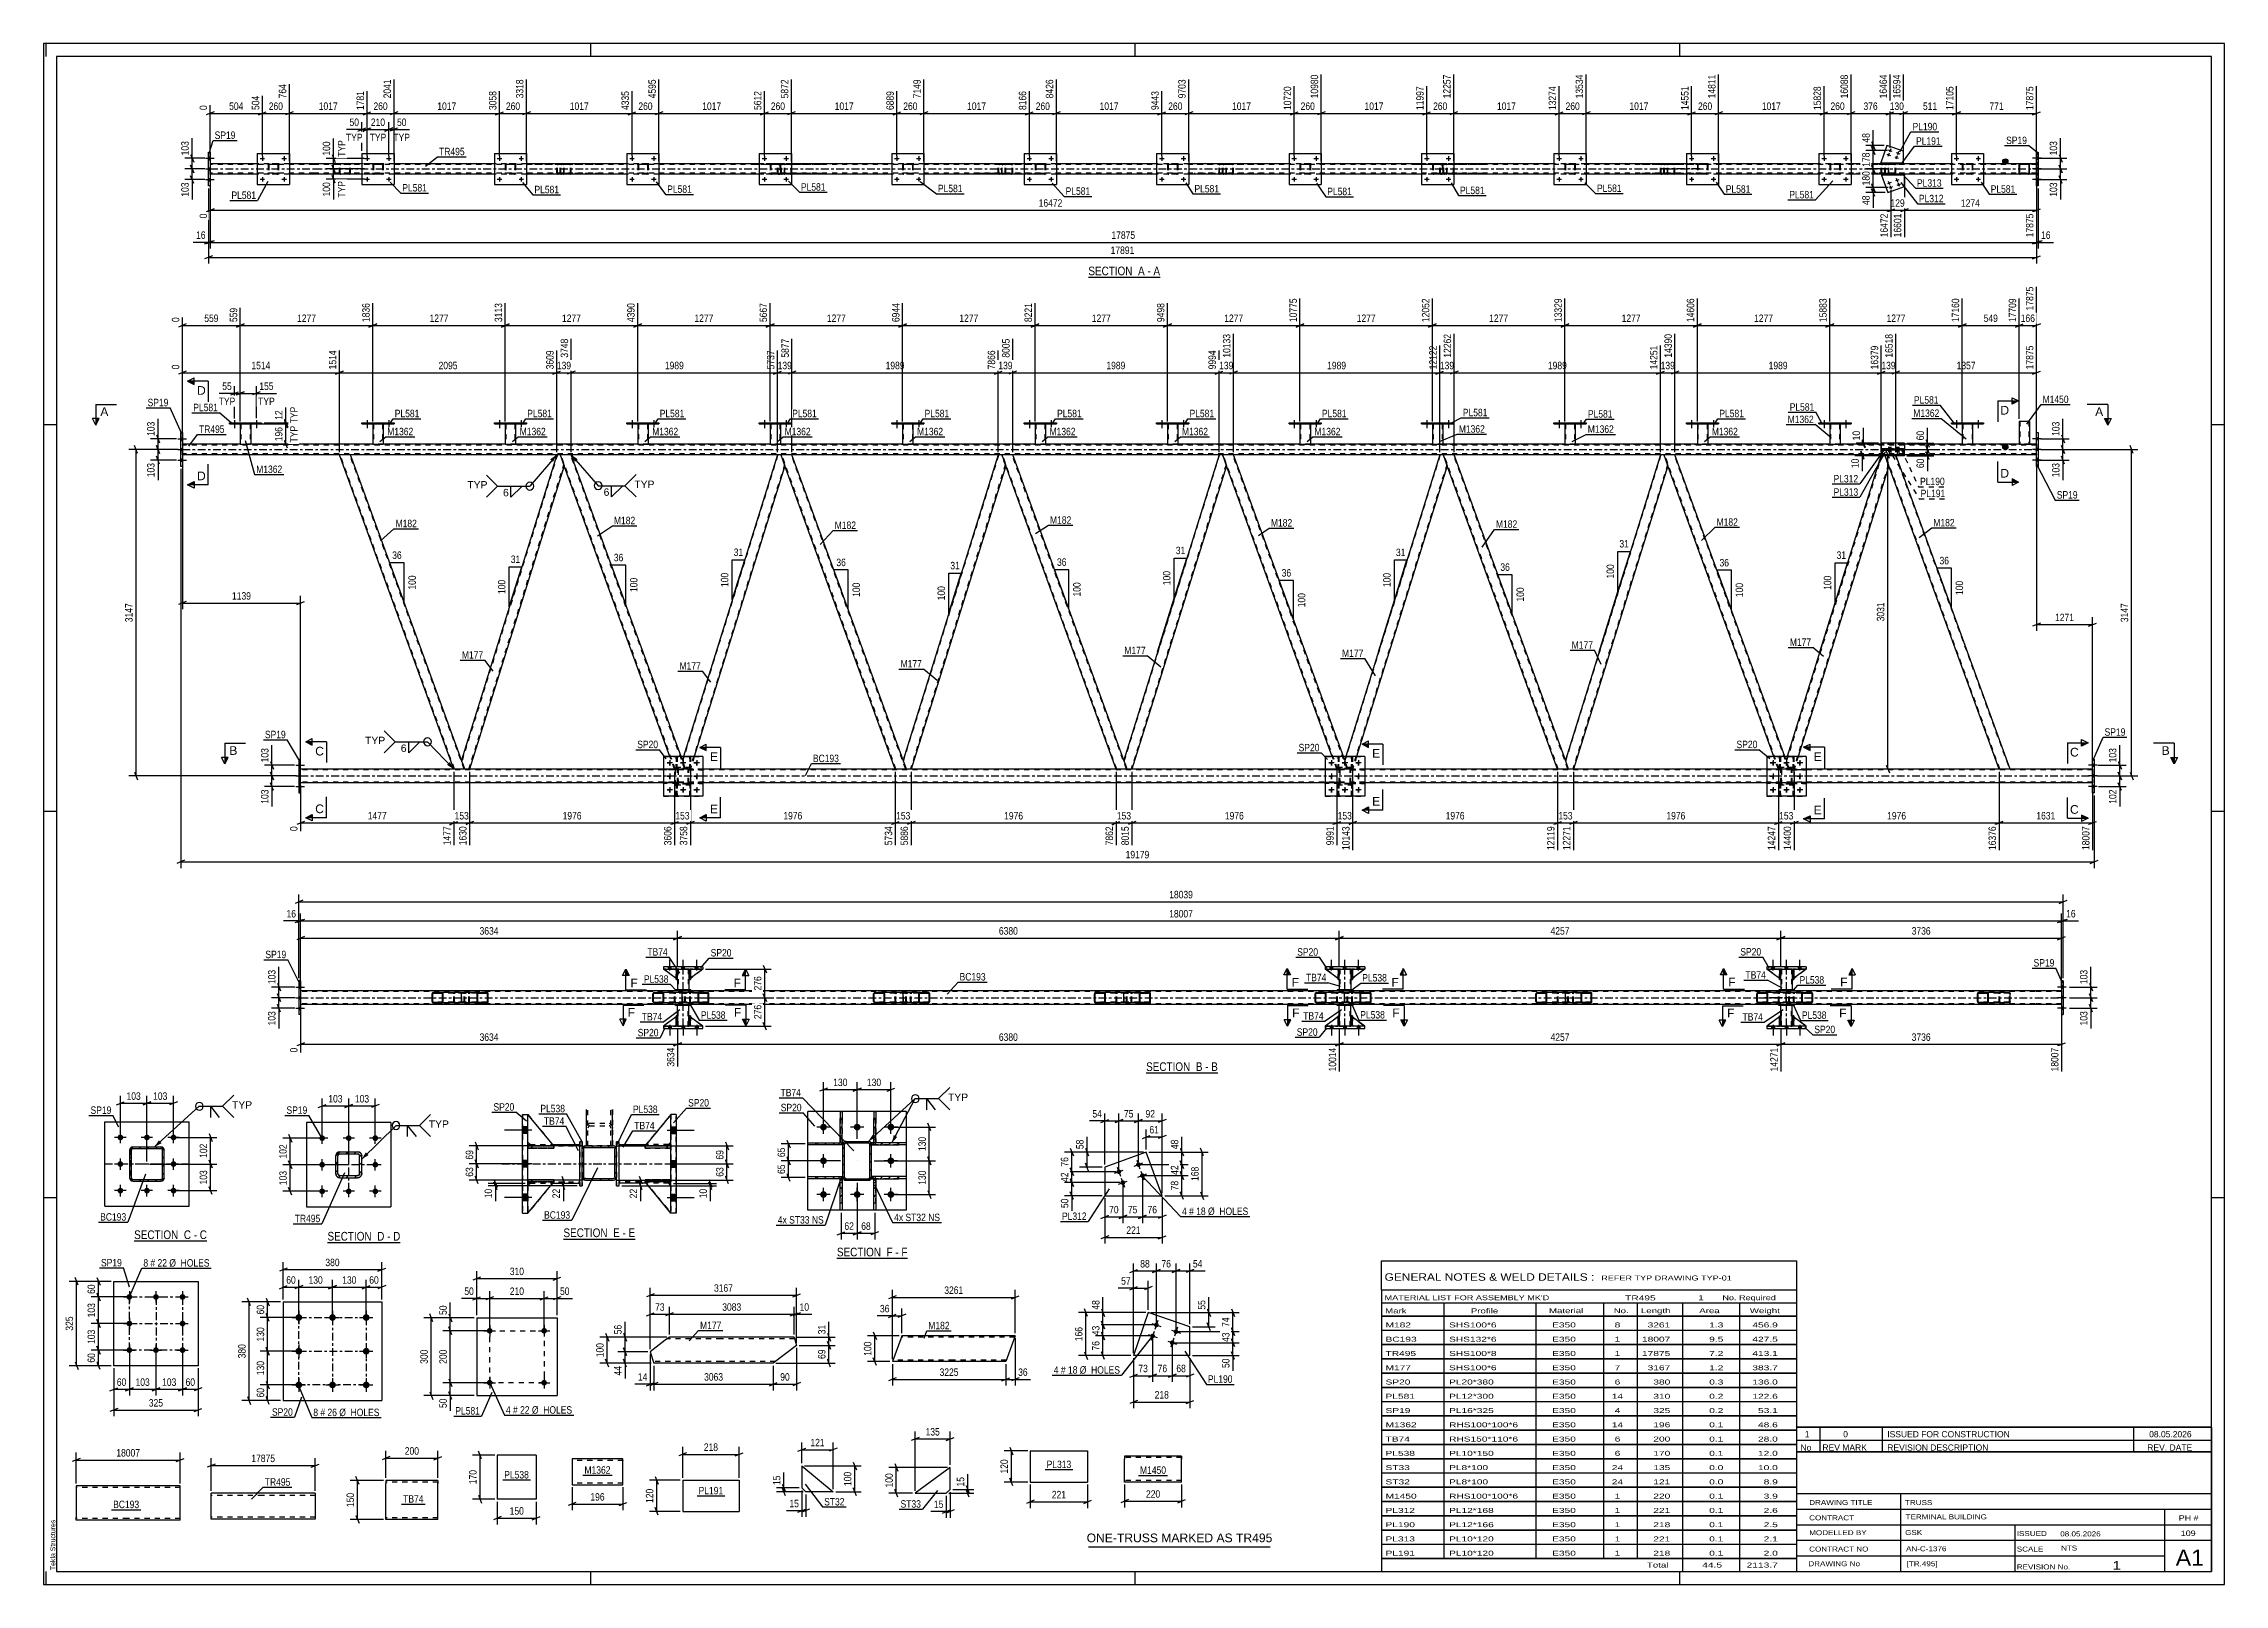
# Model space of a CAD drawing. Header units: millimetres. Extents: x 0 to 841, y 0 to 594.
import ezdxf

# ---------------------------------------------------------------- set-up
doc = ezdxf.new("R2010")
doc.units = ezdxf.units.MM
doc.linetypes.add('DXK_LINE_DOT2', pattern=[3.9198, 1.9599, -1.9599])
doc.linetypes.add('DXK_LINE_DOT3', pattern=[5.9187, 2.979, -0.9799, 0.9799, -0.9799])
doc.styles.add('Arial', font='ARIAL.TTF', dxfattribs={"height": 0.2})
doc.styles.add('Arial Narrow', font='ARIALN.TTF', dxfattribs={"height": 0.2})

# ---------------------------------------------------------------- blocks, each defined once
blk = doc.blocks.new('Unknown-318887337-18 - 7061')
at = {"color": 6, "linetype": 'Continuous'}
blk.add_line((109.48, 131.79), (137.55, 131.79), dxfattribs=at)
at = {"color": 0, "linetype": 'Continuous'}
blk.add_wipeout([(127.59, 132.54), (127.59, 136.04), (109.48, 136.04), (109.48, 132.54)], dxfattribs=at)
blk.add_wipeout([(131.41, 132.54), (131.41, 136.04), (128.64, 136.04), (128.64, 132.54)], dxfattribs=at)
at = {"color": 7, "linetype": 'Continuous', "style": 'Arial Narrow'}
blk.add_text('SECTION ', height=3.34, dxfattribs=at).set_placement((109.48, 132.54))
at = {"color": 0, "linetype": 'Continuous'}
blk.add_wipeout([(133.73, 132.54), (133.73, 136.04), (132.46, 136.04), (132.46, 132.54)], dxfattribs=at)
blk.add_wipeout([(137.55, 132.54), (137.55, 136.04), (134.78, 136.04), (134.78, 132.54)], dxfattribs=at)
at = {"color": 7, "linetype": 'Continuous', "style": 'Arial Narrow'}
for s, p in [('D', (128.64, 132.54)), ('D', (134.78, 132.54)), ('-', (132.46, 132.54))]:
    blk.add_text(s, height=3.34, dxfattribs=at).set_placement(p)
blk = doc.blocks.new('Unknown-318887337-1135')
at = {"color": 5, "linetype": 'Continuous'}
for p, q in [((841, 594), (0, 594)), ((0, 594), (0, 0)), ((1, 589), (1, 594)), ((836, 589), (5, 589)), ((5, 589), (5, 5)), ((211, 589), (211, 594)), ((421, 589), (421, 594)), ((631, 589), (631, 594)), ((836, 5), (836, 589)), ((841, 0), (841, 594)), ((5, 447), (0, 447)), ((841, 447), (836, 447)), ((5, 298), (0, 298)), ((841, 298), (836, 298)), ((5, 149), (0, 149)), ((841, 149), (836, 149)), ((0, 0), (841, 0)), ((1, 0), (1, 5)), ((5, 5), (836, 5)), ((211, 0), (211, 5)), ((421, 0), (421, 5)), ((631, 0), (631, 5))]:
    blk.add_line(p, q, dxfattribs=at)
at = {"color": 174, "linetype": 'Continuous', "style": 'Arial'}
blk.add_text('Tekla Structures', height=1.9102, rotation=90, dxfattribs=at).set_placement((4.5, 5.5))
blk = doc.blocks.new('Unknown-318887337-11 - 5196')
at = {"color": 6, "linetype": 'Continuous'}
blk.add_line((402.9, 503.94), (430.55, 503.94), dxfattribs=at)
at = {"color": 0, "linetype": 'Continuous'}
blk.add_wipeout([(421.01, 504.69), (421.01, 508.19), (402.9, 508.19), (402.9, 504.69)], dxfattribs=at)
blk.add_wipeout([(424.62, 504.69), (424.62, 508.19), (422.06, 508.19), (422.06, 504.69)], dxfattribs=at)
at = {"color": 7, "linetype": 'Continuous', "style": 'Arial Narrow'}
blk.add_text('SECTION ', height=3.34, dxfattribs=at).set_placement((402.9, 504.69))
at = {"color": 0, "linetype": 'Continuous'}
blk.add_wipeout([(426.94, 504.69), (426.94, 508.19), (425.67, 508.19), (425.67, 504.69)], dxfattribs=at)
blk.add_wipeout([(430.55, 504.69), (430.55, 508.19), (427.99, 508.19), (427.99, 504.69)], dxfattribs=at)
at = {"color": 7, "linetype": 'Continuous', "style": 'Arial Narrow'}
for s, p in [('A', (422.06, 504.69)), ('-', (425.67, 504.69)), ('A', (427.99, 504.69))]:
    blk.add_text(s, height=3.34, dxfattribs=at).set_placement(p)
blk = doc.blocks.new('Unknown-318887337-12 - 2764')
at = {"color": 6, "linetype": 'Continuous'}
blk.add_line((425.18, 197.17), (452.83, 197.17), dxfattribs=at)
at = {"color": 0, "linetype": 'Continuous'}
blk.add_wipeout([(443.29, 197.92), (443.29, 201.42), (425.18, 201.42), (425.18, 197.92)], dxfattribs=at)
blk.add_wipeout([(446.9, 197.92), (446.9, 201.42), (444.34, 201.42), (444.34, 197.92)], dxfattribs=at)
at = {"color": 7, "linetype": 'Continuous', "style": 'Arial Narrow'}
blk.add_text('SECTION ', height=3.34, dxfattribs=at).set_placement((425.18, 197.92))
at = {"color": 0, "linetype": 'Continuous'}
blk.add_wipeout([(449.22, 197.92), (449.22, 201.42), (447.95, 201.42), (447.95, 197.92)], dxfattribs=at)
blk.add_wipeout([(452.83, 197.92), (452.83, 201.42), (450.27, 201.42), (450.27, 197.92)], dxfattribs=at)
at = {"color": 7, "linetype": 'Continuous', "style": 'Arial Narrow'}
for s, p in [('B', (444.34, 197.92)), ('-', (447.95, 197.92)), ('B', (450.27, 197.92))]:
    blk.add_text(s, height=3.34, dxfattribs=at).set_placement(p)
blk = doc.blocks.new('Unknown-318887337-13 - 1680')
at = {"color": 6, "linetype": 'Continuous'}
blk.add_line((34.92, 132.38), (62.99, 132.38), dxfattribs=at)
at = {"color": 0, "linetype": 'Continuous'}
blk.add_wipeout([(53.03, 133.13), (53.03, 136.63), (34.92, 136.63), (34.92, 133.13)], dxfattribs=at)
blk.add_wipeout([(56.85, 133.13), (56.85, 136.63), (54.08, 136.63), (54.08, 133.13)], dxfattribs=at)
at = {"color": 7, "linetype": 'Continuous', "style": 'Arial Narrow'}
blk.add_text('SECTION ', height=3.34, dxfattribs=at).set_placement((34.92, 133.13))
at = {"color": 0, "linetype": 'Continuous'}
blk.add_wipeout([(59.17, 133.13), (59.17, 136.63), (57.9, 136.63), (57.9, 133.13)], dxfattribs=at)
blk.add_wipeout([(62.99, 133.13), (62.99, 136.63), (60.22, 136.63), (60.22, 133.13)], dxfattribs=at)
at = {"color": 7, "linetype": 'Continuous', "style": 'Arial Narrow'}
for s, p in [('C', (54.08, 133.13)), ('-', (57.9, 133.13)), ('C', (60.22, 133.13))]:
    blk.add_text(s, height=3.34, dxfattribs=at).set_placement(p)
blk = doc.blocks.new('Unknown-318887337-16 - 6529')
at = {"color": 6, "linetype": 'Continuous'}
blk.add_line((200.47, 133.14), (228.12, 133.14), dxfattribs=at)
at = {"color": 0, "linetype": 'Continuous'}
blk.add_wipeout([(218.58, 133.89), (218.58, 137.39), (200.47, 137.39), (200.47, 133.89)], dxfattribs=at)
blk.add_wipeout([(222.18, 133.89), (222.18, 137.39), (219.63, 137.39), (219.63, 133.89)], dxfattribs=at)
at = {"color": 7, "linetype": 'Continuous', "style": 'Arial Narrow'}
blk.add_text('SECTION ', height=3.34, dxfattribs=at).set_placement((200.47, 133.89))
at = {"color": 0, "linetype": 'Continuous'}
blk.add_wipeout([(224.51, 133.89), (224.51, 137.39), (223.23, 137.39), (223.23, 133.89)], dxfattribs=at)
blk.add_wipeout([(228.12, 133.89), (228.12, 137.39), (225.56, 137.39), (225.56, 133.89)], dxfattribs=at)
at = {"color": 7, "linetype": 'Continuous', "style": 'Arial Narrow'}
for s, p in [('E', (219.63, 133.89)), ('-', (223.23, 133.89)), ('E', (225.56, 133.89))]:
    blk.add_text(s, height=3.34, dxfattribs=at).set_placement(p)
blk = doc.blocks.new('Unknown-318887337-17 - 6137')
at = {"color": 6, "linetype": 'Continuous'}
blk.add_line((305.93, 125.7), (333.14, 125.7), dxfattribs=at)
at = {"color": 0, "linetype": 'Continuous'}
blk.add_wipeout([(324.04, 126.45), (324.04, 129.95), (305.93, 129.95), (305.93, 126.45)], dxfattribs=at)
blk.add_wipeout([(327.43, 126.45), (327.43, 129.95), (325.09, 129.95), (325.09, 126.45)], dxfattribs=at)
at = {"color": 7, "linetype": 'Continuous', "style": 'Arial Narrow'}
blk.add_text('SECTION ', height=3.34, dxfattribs=at).set_placement((305.93, 126.45))
at = {"color": 0, "linetype": 'Continuous'}
blk.add_wipeout([(329.75, 126.45), (329.75, 129.95), (328.48, 129.95), (328.48, 126.45)], dxfattribs=at)
blk.add_wipeout([(333.14, 126.45), (333.14, 129.95), (330.8, 129.95), (330.8, 126.45)], dxfattribs=at)
at = {"color": 7, "linetype": 'Continuous', "style": 'Arial Narrow'}
for s, p in [('F', (325.09, 126.45)), ('-', (328.48, 126.45)), ('F', (330.8, 126.45))]:
    blk.add_text(s, height=3.34, dxfattribs=at).set_placement(p)
blk = doc.blocks.new('Part-318887337-16350 - 16349')
at = {"color": 2, "linetype": 'Continuous'}
for p, q in [((416.86, 49.45), (416.86, 48.25)), ((438.86, 49.45), (416.86, 49.45)), ((416.86, 40.19), (416.86, 48.25)), ((438.86, 49.45), (438.86, 49.36)), ((438.86, 49.36), (438.86, 48.25)), ((438.86, 39.45), (438.86, 48.25)), ((416.86, 39.54), (416.86, 40.19)), ((416.86, 39.45), (416.86, 39.54)), ((438.86, 39.45), (416.86, 39.45))]:
    blk.add_line(p, q, dxfattribs=at)
at = {"color": 7, "linetype": 'DXK_LINE_DOT2'}
for p, q in [((438.86, 48.85), (416.86, 48.85)), ((438.86, 49.45), (438.86, 49.45)), ((438.86, 48.25), (438.86, 49.1)), ((416.86, 40.19), (416.86, 39.8)), ((416.86, 40.05), (416.86, 40.1)), ((438.86, 40.05), (416.86, 40.05)), ((416.86, 39.45), (416.86, 39.45)), ((438.86, 40.05), (438.86, 40.1))]:
    blk.add_line(p, q, dxfattribs=at)
blk = doc.blocks.new('Part-318887337-2305 - 2228')
at = {"color": 2, "linetype": 'Continuous'}
for p, q in [((92.41, 108.88), (92.41, 70.88)), ((92.41, 108.88), (130.41, 108.88)), ((130.41, 108.88), (130.41, 70.88)), ((92.41, 70.88), (130.41, 70.88))]:
    blk.add_line(p, q, dxfattribs=at)
blk = doc.blocks.new('Bolt-318887337-2290 - 2228')
at = {"linetype": 'Continuous'}
for points in [[(98.41, 104.18, -1), (98.41, 101.58, -1)], [(111.41, 104.18, -1), (111.41, 101.58, -1)], [(124.41, 104.18, -1), (124.41, 101.58, -1)], [(98.41, 91.18, -1), (98.41, 88.58, -1)], [(124.41, 91.18, -1), (124.41, 88.58, -1)], [(98.41, 78.18, -1), (98.41, 75.58, -1)], [(111.41, 78.18, -1), (111.41, 75.58, -1)], [(124.41, 78.18, -1), (124.41, 75.58, -1)]]:
    blk.add_hatch(color=1, dxfattribs=at).paths.add_polyline_path(points)
at = {"color": 1, "linetype": 'Continuous'}
for p, q in [((95.81, 102.88), (101.01, 102.88)), ((98.41, 105.48), (98.41, 100.28)), ((108.81, 102.88), (114.01, 102.88)), ((111.41, 105.48), (111.41, 100.28)), ((121.81, 102.88), (127.01, 102.88)), ((124.41, 105.48), (124.41, 100.28)), ((95.81, 89.88), (101.01, 89.88)), ((98.41, 92.48), (98.41, 87.28)), ((121.81, 89.88), (127.01, 89.88)), ((124.41, 92.48), (124.41, 87.28)), ((95.81, 76.88), (101.01, 76.88)), ((98.41, 79.48), (98.41, 74.28)), ((108.81, 76.88), (114.01, 76.88)), ((111.41, 79.48), (111.41, 74.28)), ((121.81, 76.88), (127.01, 76.88)), ((124.41, 79.48), (124.41, 74.28))]:
    blk.add_line(p, q, dxfattribs=at)
blk = doc.blocks.new('Bolt-318887337-7174 - 7061')
at = {"linetype": 'Continuous'}
for points in [[(107.42, 170.93, -1), (107.42, 173.13, -1)], [(117.67, 170.93, -1), (117.67, 173.13, -1)], [(127.92, 170.93, -1), (127.92, 173.13, -1)], [(107.42, 160.68, -1), (107.42, 162.88, -1)], [(127.92, 160.68, -1), (127.92, 162.88, -1)], [(107.42, 150.43, -1), (107.42, 152.63, -1)], [(117.67, 150.43, -1), (117.67, 152.63, -1)], [(127.92, 150.43, -1), (127.92, 152.63, -1)]]:
    blk.add_hatch(color=1, dxfattribs=at).paths.add_polyline_path(points)
at = {"color": 1, "linetype": 'Continuous'}
for p, q in [((109.62, 172.03), (105.22, 172.03)), ((107.42, 169.83), (107.42, 174.23)), ((119.87, 172.03), (115.47, 172.03)), ((117.67, 169.83), (117.67, 174.23)), ((130.12, 172.03), (125.72, 172.03)), ((127.92, 169.83), (127.92, 174.23)), ((109.62, 161.78), (105.22, 161.78)), ((107.42, 159.58), (107.42, 163.98)), ((130.12, 161.78), (125.72, 161.78)), ((127.92, 159.58), (127.92, 163.98)), ((109.62, 151.53), (105.22, 151.53)), ((107.42, 149.33), (107.42, 153.73)), ((119.87, 151.53), (115.47, 151.53)), ((117.67, 149.33), (117.67, 153.73)), ((130.12, 151.53), (125.72, 151.53)), ((127.92, 149.33), (127.92, 153.73))]:
    blk.add_line(p, q, dxfattribs=at)
blk = doc.blocks.new('Part-318887337-7181 - 7061')
at = {"linetype": 'Continuous'}
h = blk.add_hatch(dxfattribs=at)
h.set_pattern_fill('', scale=0.7, style=0, pattern_type=0)
h.set_pattern_definition([(45, (114.2654, 166.7812), (-1.57154, 1.57154), [])])
h.paths.add_polyline_path([(121.07, 166.78), (114.27, 166.78), (113.65, 166.66), (113.13, 166.31), (112.79, 165.79), (112.67, 165.18), (112.67, 158.38), (112.79, 157.77), (113.13, 157.25), (113.65, 156.9), (114.27, 156.78), (121.07, 156.78), (121.68, 156.9), (122.2, 157.25), (122.54, 157.77), (122.67, 158.38), (122.67, 165.18), (122.54, 165.79), (122.2, 166.31), (121.68, 166.66)])
h.paths.add_polyline_path([(121.8, 165.49), (121.87, 165.18), (121.87, 158.38), (121.8, 158.08), (121.63, 157.82), (121.37, 157.64), (121.07, 157.58), (114.27, 157.58), (113.96, 157.64), (113.7, 157.82), (113.53, 158.08), (113.47, 158.38), (113.47, 165.18), (113.53, 165.49), (113.7, 165.75), (113.96, 165.92), (114.27, 165.98), (121.07, 165.98), (121.37, 165.92), (121.63, 165.75)])
at = {"color": 7, "linetype": 'DXK_LINE_DOT3'}
for p, q in [((117.67, 151.78), (117.67, 171.78)), ((127.67, 161.78), (107.67, 161.78))]:
    blk.add_line(p, q, dxfattribs=at)
at = {"color": 7, "linetype": 'DXK_LINE_DOT2'}
for p, q in [((112.67, 165.18), (112.79, 165.79)), ((112.67, 158.38), (112.67, 165.18)), ((113.53, 165.49), (113.47, 165.18)), ((113.47, 158.38), (113.47, 165.18)), ((113.65, 166.66), (114.27, 166.78)), ((114.27, 165.98), (113.96, 165.92)), ((114.27, 166.78), (121.07, 166.78)), ((114.27, 165.98), (121.07, 165.98)), ((121.07, 166.78), (121.68, 166.66)), ((121.37, 165.92), (121.07, 165.98)), ((121.87, 165.18), (121.8, 165.49)), ((121.87, 158.38), (121.87, 165.18)), ((122.54, 165.79), (122.67, 165.18)), ((122.67, 158.38), (122.67, 165.18)), ((112.79, 157.77), (112.67, 158.38)), ((113.47, 158.38), (113.53, 158.08)), ((114.27, 156.78), (113.65, 156.9)), ((113.96, 157.64), (114.27, 157.58)), ((114.27, 157.58), (121.07, 157.58)), ((114.27, 156.78), (121.07, 156.78)), ((121.07, 157.58), (121.37, 157.64)), ((121.68, 156.9), (121.07, 156.78)), ((121.8, 158.08), (121.87, 158.38)), ((122.67, 158.38), (122.54, 157.77))]:
    blk.add_line(p, q, dxfattribs=at)
at = {"color": 2, "linetype": 'Continuous'}
for p, q in [((112.79, 165.79), (112.67, 165.18)), ((112.67, 158.38), (112.67, 165.18)), ((113.47, 165.18), (113.53, 165.49)), ((113.47, 158.38), (113.47, 165.18)), ((114.27, 166.78), (113.65, 166.66)), ((113.96, 165.92), (114.27, 165.98)), ((114.27, 166.78), (121.07, 166.78)), ((114.27, 165.98), (121.07, 165.98)), ((121.68, 166.66), (121.07, 166.78)), ((121.07, 165.98), (121.37, 165.92)), ((121.8, 165.49), (121.87, 165.18)), ((121.87, 158.38), (121.87, 165.18)), ((122.67, 165.18), (122.54, 165.79)), ((122.67, 158.38), (122.67, 165.18)), ((112.67, 158.38), (112.79, 157.77)), ((113.53, 158.08), (113.47, 158.38)), ((113.65, 156.9), (114.27, 156.78)), ((114.27, 157.58), (113.96, 157.64)), ((114.27, 157.58), (121.07, 157.58)), ((114.27, 156.78), (121.07, 156.78)), ((121.37, 157.64), (121.07, 157.58)), ((121.07, 156.78), (121.68, 156.9)), ((121.87, 158.38), (121.8, 158.08)), ((122.54, 157.77), (122.67, 158.38))]:
    blk.add_line(p, q, dxfattribs=at)
at = {"color": 7, "linetype": 'DXK_LINE_DOT2'}
for centre, radius, start, end in [((114.27, 165.18), 1.6, 112.5, 157.5), ((114.27, 165.18), 0.8, 112.5, 157.5), ((121.07, 165.18), 0.8, 22.5, 67.5), ((121.07, 165.18), 1.6, 22.5, 67.5), ((114.27, 158.38), 1.6, 202.5, 247.5), ((114.27, 158.38), 0.8, 202.5, 247.5), ((121.07, 158.38), 0.8, 292.5, 337.5), ((121.07, 158.38), 1.6, 292.5, 337.5)]:
    blk.add_arc(centre, radius, start, end, dxfattribs=at)
at = {"color": 2, "linetype": 'Continuous'}
for centre, radius, start, end in [((114.27, 165.18), 1.6, 112.5, 157.5), ((114.27, 165.18), 0.8, 112.5, 157.5), ((121.07, 165.18), 0.8, 22.5, 67.5), ((121.07, 165.18), 1.6, 22.5, 67.5), ((114.27, 158.38), 1.6, 202.5, 247.5), ((114.27, 158.38), 0.8, 202.5, 247.5), ((121.07, 158.38), 0.8, 292.5, 337.5), ((121.07, 158.38), 1.6, 292.5, 337.5)]:
    blk.add_arc(centre, radius, start, end, dxfattribs=at)
blk = doc.blocks.new('Part-318887337-7100 - 7061')
at = {"color": 2, "linetype": 'Continuous'}
for p, q in [((133.92, 178.03), (101.42, 178.03)), ((101.42, 178.03), (101.42, 145.53)), ((133.92, 178.03), (133.92, 145.53)), ((101.42, 145.53), (133.92, 145.53))]:
    blk.add_line(p, q, dxfattribs=at)
blk = doc.blocks.new('Part-318887337-12047 - 12046')
at = {"color": 2, "linetype": 'Continuous'}
for p, q in [((425.22, 166.67), (409.25, 160.84)), ((409.25, 160.84), (409.25, 149.85)), ((431.36, 149.85), (425.22, 166.67)), ((409.25, 149.85), (431.36, 149.85))]:
    blk.add_line(p, q, dxfattribs=at)
blk = doc.blocks.new('Bolt-318887337-12048 - 12046')
at = {"linetype": 'Continuous'}
for points in [[(415.52, 159.41, -1), (413.83, 158.79, -1)], [(423.04, 162.15, -1), (421.35, 161.53, -1)], [(417.06, 155.18, -1), (415.37, 154.56, -1)], [(424.58, 157.92, -1), (422.89, 157.3, -1)]]:
    blk.add_hatch(color=1, dxfattribs=at).paths.add_polyline_path(points)
at = {"color": 1, "linetype": 'Continuous'}
for p, q in [((414.06, 160.79), (415.29, 157.41)), ((420.5, 161.22), (423.88, 162.46)), ((421.58, 163.53), (422.81, 160.15)), ((412.99, 158.48), (416.37, 159.71)), ((414.53, 154.25), (417.91, 155.49)), ((415.6, 156.56), (416.84, 153.18)), ((422.04, 157), (425.43, 158.23)), ((423.12, 159.3), (424.35, 155.92))]:
    blk.add_line(p, q, dxfattribs=at)
blk = doc.blocks.new('Bolt-318887337-5199 - 5196')
at = {"linetype": 'Continuous'}
for points in [[(84.8, 541.7, -1), (83.92, 541.7, -1)], [(93.2, 541.7, -1), (92.32, 541.7, -1)]]:
    blk.add_hatch(color=1, dxfattribs=at).paths.add_polyline_path(points)
at = {"color": 1, "linetype": 'Continuous'}
for p, q in [((83.48, 541.7), (85.24, 541.7)), ((84.36, 542.58), (84.36, 540.82)), ((91.88, 541.7), (93.64, 541.7)), ((92.76, 542.58), (92.76, 540.82))]:
    blk.add_line(p, q, dxfattribs=at)
blk = doc.blocks.new('Part-318887337-5231 - 5196')
at = {"color": 7, "linetype": 'DXK_LINE_DOT2'}
for p, q in [((86.56, 547.22), (86.6, 547.4)), ((86.6, 547.4), (86.56, 547.22)), ((86.56, 547.22), (86.56, 544.18)), ((86.8, 547.22), (86.82, 547.31)), ((86.8, 547.22), (86.8, 544.18)), ((86.82, 547.31), (86.87, 547.39)), ((86.86, 547.66), (87.04, 547.7)), ((87.04, 547.7), (86.86, 547.66)), ((86.87, 547.39), (86.95, 547.44)), ((86.95, 547.44), (87.04, 547.46)), ((90.08, 547.7), (87.04, 547.7)), ((90.08, 547.46), (87.04, 547.46)), ((90.08, 547.7), (90.27, 547.66)), ((90.27, 547.66), (90.08, 547.7)), ((90.08, 547.46), (90.18, 547.44)), ((90.18, 547.44), (90.25, 547.39)), ((90.25, 547.39), (90.31, 547.31)), ((90.31, 547.31), (90.32, 547.22)), ((90.32, 547.22), (90.32, 544.18)), ((90.53, 547.4), (90.56, 547.22)), ((90.56, 547.22), (90.53, 547.4)), ((90.56, 547.22), (90.56, 544.18)), ((86.6, 543.99), (86.56, 544.18)), ((86.56, 544.18), (86.6, 543.99)), ((86.82, 544.09), (86.8, 544.18)), ((86.87, 544.01), (86.82, 544.09)), ((87.04, 543.7), (86.86, 543.73)), ((86.86, 543.73), (87.04, 543.7)), ((86.95, 543.96), (86.87, 544.01)), ((87.04, 543.94), (86.95, 543.96)), ((90.08, 543.94), (87.04, 543.94)), ((90.08, 543.7), (87.04, 543.7)), ((90.18, 543.96), (90.08, 543.94)), ((90.27, 543.73), (90.08, 543.7)), ((90.08, 543.7), (90.27, 543.73)), ((90.25, 544.01), (90.18, 543.96)), ((90.31, 544.09), (90.25, 544.01)), ((90.32, 544.18), (90.31, 544.09)), ((90.56, 544.18), (90.53, 543.99)), ((90.53, 543.99), (90.56, 544.18))]:
    blk.add_line(p, q, dxfattribs=at)
at = {"color": 7, "linetype": 'DXK_LINE_DOT3'}
blk.add_line((88.56, 545.7), (88.56, 545.7), dxfattribs=at)
at = {"color": 7, "linetype": 'DXK_LINE_DOT2'}
for centre, start, end in [((87.04, 547.22), 112.50005, 157.50005), ((87.04, 547.22), 112.50005, 157.50005), ((90.08, 547.22), 22.50005, 67.50005), ((90.08, 547.22), 22.50005, 67.50005), ((87.04, 544.18), 202.50005, 247.50005), ((87.04, 544.18), 202.50005, 247.50005), ((90.08, 544.18), 292.50005, 337.50005), ((90.08, 544.18), 292.50005, 337.50005)]:
    blk.add_arc(centre, 0.48, start, end, dxfattribs=at)
blk = doc.blocks.new('Bolt-318887337-5198 - 5196')
at = {"linetype": 'Continuous'}
for points in [[(84.8, 549.7, -1), (83.92, 549.7, -1)], [(93.2, 549.7, -1), (92.32, 549.7, -1)]]:
    blk.add_hatch(color=1, dxfattribs=at).paths.add_polyline_path(points)
at = {"color": 1, "linetype": 'Continuous'}
for p, q in [((83.48, 549.7), (85.24, 549.7)), ((84.36, 550.58), (84.36, 548.82)), ((91.88, 549.7), (93.64, 549.7)), ((92.76, 550.58), (92.76, 548.82))]:
    blk.add_line(p, q, dxfattribs=at)
blk = doc.blocks.new('Bolt-318887337-5200 - 5196')
at = {"linetype": 'Continuous'}
for points in [[(125.18, 549.7, -1), (124.3, 549.7, -1)], [(133.58, 549.7, -1), (132.7, 549.7, -1)]]:
    blk.add_hatch(color=1, dxfattribs=at).paths.add_polyline_path(points)
at = {"color": 1, "linetype": 'Continuous'}
for p, q in [((123.86, 549.7), (125.62, 549.7)), ((124.74, 550.58), (124.74, 548.82)), ((132.26, 549.7), (134.02, 549.7)), ((133.14, 550.58), (133.14, 548.82))]:
    blk.add_line(p, q, dxfattribs=at)
blk = doc.blocks.new('Bolt-318887337-5201 - 5196')
at = {"linetype": 'Continuous'}
for points in [[(125.18, 541.7, -1), (124.3, 541.7, -1)], [(133.58, 541.7, -1), (132.7, 541.7, -1)]]:
    blk.add_hatch(color=1, dxfattribs=at).paths.add_polyline_path(points)
at = {"color": 1, "linetype": 'Continuous'}
for p, q in [((123.86, 541.7), (125.62, 541.7)), ((124.74, 542.58), (124.74, 540.82)), ((132.26, 541.7), (134.02, 541.7)), ((133.14, 542.58), (133.14, 540.82))]:
    blk.add_line(p, q, dxfattribs=at)
blk = doc.blocks.new('Part-318887337-5266 - 5196')
at = {"color": 2, "linetype": 'Continuous'}
for p, q in [((378.15, 551.7), (378.15, 539.7)), ((378.15, 551.7), (390.55, 551.7)), ((390.55, 551.7), (390.55, 539.7)), ((378.15, 539.7), (390.55, 539.7))]:
    blk.add_line(p, q, dxfattribs=at)
blk = doc.blocks.new('Bolt-318887337-5202 - 5196')
at = {"linetype": 'Continuous'}
for points in [[(176.26, 549.7, -1), (175.38, 549.7, -1)], [(184.66, 549.7, -1), (183.78, 549.7, -1)]]:
    blk.add_hatch(color=1, dxfattribs=at).paths.add_polyline_path(points)
at = {"color": 1, "linetype": 'Continuous'}
for p, q in [((174.94, 549.7), (176.7, 549.7)), ((175.82, 550.58), (175.82, 548.82)), ((183.34, 549.7), (185.1, 549.7)), ((184.22, 550.58), (184.22, 548.82))]:
    blk.add_line(p, q, dxfattribs=at)
blk = doc.blocks.new('Part-318887337-5396 - 5196')
at = {"linetype": 'Continuous'}
blk.add_hatch(color=2, dxfattribs=at).paths.add_polyline_path([(756.54, 547.69), (755.74, 549.09), (757.34, 549.09)])
at = {"color": 2, "linetype": 'Continuous'}
for p, q in [((82.36, 547.69), (64.22, 547.69)), ((104.36, 547.69), (94.76, 547.69)), ((122.74, 547.69), (104.46, 547.69)), ((173.82, 547.69), (135.14, 547.69)), ((224.91, 547.69), (186.22, 547.69)), ((275.99, 547.69), (237.31, 547.69)), ((327.07, 547.69), (288.39, 547.69)), ((378.15, 547.69), (339.47, 547.69)), ((429.23, 547.69), (390.55, 547.69)), ((480.31, 547.69), (441.63, 547.69)), ((531.39, 547.69), (492.71, 547.69)), ((582.47, 547.69), (543.79, 547.69)), ((633.55, 547.69), (594.87, 547.69)), ((684.63, 547.69), (645.95, 547.69)), ((708.56, 547.69), (697.03, 547.69)), ((735.71, 547.69), (717.27, 547.69)), ((768.54, 547.69), (748.11, 547.69)), ((756.54, 547.69), (755.74, 549.09)), ((755.74, 549.09), (757.34, 549.09)), ((757.34, 549.09), (756.54, 547.69)), ((82.36, 543.69), (64.22, 543.69)), ((104.36, 543.69), (94.76, 543.69)), ((122.74, 543.69), (104.46, 543.69)), ((173.82, 543.69), (135.14, 543.69)), ((224.91, 543.69), (186.22, 543.69)), ((275.99, 543.69), (237.31, 543.69)), ((327.07, 543.69), (288.39, 543.69)), ((378.15, 543.69), (339.47, 543.69)), ((429.23, 543.69), (390.55, 543.69)), ((480.31, 543.69), (441.63, 543.69)), ((531.39, 543.69), (492.71, 543.69)), ((582.47, 543.69), (543.79, 543.69)), ((633.55, 543.69), (594.87, 543.69)), ((684.63, 543.69), (645.95, 543.69)), ((708.73, 543.69), (697.03, 543.69)), ((735.71, 543.69), (717.58, 543.69)), ((762.36, 543.69), (748.11, 543.69)), ((768.54, 543.69), (765.41, 543.69))]:
    blk.add_line(p, q, dxfattribs=at)
at = {"color": 7, "linetype": 'DXK_LINE_DOT2'}
for p, q in [((64.22, 543.69), (64.22, 547.69)), ((104.36, 547.37), (64.22, 547.37)), ((94.76, 547.69), (82.36, 547.69)), ((768.54, 547.37), (104.46, 547.37)), ((135.14, 547.69), (122.74, 547.69)), ((186.22, 547.69), (173.82, 547.69)), ((237.31, 547.69), (224.91, 547.69)), ((288.39, 547.69), (275.99, 547.69)), ((339.47, 547.69), (327.07, 547.69)), ((390.55, 547.69), (378.15, 547.69)), ((441.63, 547.69), (429.23, 547.69)), ((492.71, 547.69), (480.31, 547.69)), ((543.79, 547.69), (531.39, 547.69)), ((594.87, 547.69), (582.47, 547.69)), ((645.95, 547.69), (633.55, 547.69)), ((697.03, 547.69), (684.63, 547.69)), ((717.27, 547.69), (708.56, 547.69)), ((748.11, 547.69), (735.71, 547.69)), ((768.54, 547.69), (768.54, 543.69)), ((104.36, 544.01), (64.22, 544.01)), ((94.76, 543.69), (82.36, 543.69)), ((768.54, 544.01), (104.46, 544.01)), ((135.14, 543.69), (122.74, 543.69)), ((186.22, 543.69), (173.82, 543.69)), ((237.31, 543.69), (224.91, 543.69)), ((288.39, 543.69), (275.99, 543.69)), ((339.47, 543.69), (327.07, 543.69)), ((390.55, 543.69), (378.15, 543.69)), ((441.63, 543.69), (429.23, 543.69)), ((492.71, 543.69), (480.31, 543.69)), ((543.79, 543.69), (531.39, 543.69)), ((594.87, 543.69), (582.47, 543.69)), ((645.95, 543.69), (633.55, 543.69)), ((697.03, 543.69), (684.63, 543.69)), ((717.58, 543.69), (708.73, 543.69)), ((748.11, 543.69), (735.71, 543.69)), ((765.41, 543.69), (762.36, 543.69))]:
    blk.add_line(p, q, dxfattribs=at)
at = {"color": 7, "linetype": 'DXK_LINE_DOT3'}
for p, q in [((64.22, 545.69), (104.36, 545.69)), ((104.46, 545.69), (768.54, 545.69))]:
    blk.add_line(p, q, dxfattribs=at)
at = {"color": 2, "linetype": 'Continuous'}
blk.add_circle((756.54, 548.59), 1, dxfattribs=at)
blk = doc.blocks.new('Part-318887337-5267 - 5196')
at = {"color": 7, "linetype": 'DXK_LINE_DOT2'}
for p, q in [((382.35, 547.22), (382.38, 547.4)), ((382.38, 547.4), (382.35, 547.22)), ((382.35, 547.22), (382.35, 544.18)), ((382.59, 547.22), (382.61, 547.31)), ((382.59, 547.22), (382.59, 544.18)), ((382.61, 547.31), (382.66, 547.39)), ((382.64, 547.66), (382.83, 547.7)), ((382.83, 547.7), (382.64, 547.66)), ((382.66, 547.39), (382.73, 547.44)), ((382.73, 547.44), (382.83, 547.46)), ((385.87, 547.7), (382.83, 547.7)), ((385.87, 547.46), (382.83, 547.46)), ((385.87, 547.7), (386.05, 547.66)), ((386.05, 547.66), (385.87, 547.7)), ((385.87, 547.46), (385.96, 547.44)), ((385.96, 547.44), (386.04, 547.39)), ((386.04, 547.39), (386.09, 547.31)), ((386.09, 547.31), (386.11, 547.22)), ((386.11, 547.22), (386.11, 544.18)), ((386.31, 547.4), (386.35, 547.22)), ((386.35, 547.22), (386.31, 547.4)), ((386.35, 547.22), (386.35, 544.18)), ((382.38, 543.99), (382.35, 544.18)), ((382.35, 544.18), (382.38, 543.99)), ((382.61, 544.09), (382.59, 544.18)), ((382.66, 544.01), (382.61, 544.09)), ((382.83, 543.7), (382.64, 543.73)), ((382.64, 543.73), (382.83, 543.7)), ((382.73, 543.96), (382.66, 544.01)), ((382.83, 543.94), (382.73, 543.96)), ((385.87, 543.94), (382.83, 543.94)), ((385.87, 543.7), (382.83, 543.7)), ((385.96, 543.96), (385.87, 543.94)), ((386.05, 543.73), (385.87, 543.7)), ((385.87, 543.7), (386.05, 543.73)), ((386.04, 544.01), (385.96, 543.96)), ((386.09, 544.09), (386.04, 544.01)), ((386.11, 544.18), (386.09, 544.09)), ((386.35, 544.18), (386.31, 543.99)), ((386.31, 543.99), (386.35, 544.18))]:
    blk.add_line(p, q, dxfattribs=at)
at = {"color": 7, "linetype": 'DXK_LINE_DOT3'}
blk.add_line((384.35, 545.7), (384.35, 545.7), dxfattribs=at)
at = {"color": 7, "linetype": 'DXK_LINE_DOT2'}
for centre, start, end in [((382.83, 547.22), 112.50005, 157.50005), ((382.83, 547.22), 112.50005, 157.50005), ((385.87, 547.22), 22.50005, 67.50005), ((385.87, 547.22), 22.50005, 67.50005), ((382.83, 544.18), 202.50005, 247.50005), ((382.83, 544.18), 202.50005, 247.50005), ((385.87, 544.18), 292.50005, 337.50005), ((385.87, 544.18), 292.50005, 337.50005)]:
    blk.add_arc(centre, 0.48, start, end, dxfattribs=at)
blk = doc.blocks.new('Bolt-318887337-5203 - 5196')
at = {"linetype": 'Continuous'}
for points in [[(176.26, 541.7, -1), (175.38, 541.7, -1)], [(184.66, 541.7, -1), (183.78, 541.7, -1)]]:
    blk.add_hatch(color=1, dxfattribs=at).paths.add_polyline_path(points)
at = {"color": 1, "linetype": 'Continuous'}
for p, q in [((174.94, 541.7), (176.7, 541.7)), ((175.82, 542.58), (175.82, 540.82)), ((183.34, 541.7), (185.1, 541.7)), ((184.22, 542.58), (184.22, 540.82))]:
    blk.add_line(p, q, dxfattribs=at)
blk = doc.blocks.new('Bolt-318887337-5204 - 5196')
at = {"linetype": 'Continuous'}
for points in [[(227.35, 549.7, -1), (226.47, 549.7, -1)], [(235.75, 549.7, -1), (234.87, 549.7, -1)]]:
    blk.add_hatch(color=1, dxfattribs=at).paths.add_polyline_path(points)
at = {"color": 1, "linetype": 'Continuous'}
for p, q in [((226.03, 549.7), (227.79, 549.7)), ((226.91, 550.58), (226.91, 548.82)), ((234.43, 549.7), (236.19, 549.7)), ((235.31, 550.58), (235.31, 548.82))]:
    blk.add_line(p, q, dxfattribs=at)
blk = doc.blocks.new('Bolt-318887337-5205 - 5196')
at = {"linetype": 'Continuous'}
for points in [[(227.35, 541.7, -1), (226.47, 541.7, -1)], [(235.75, 541.7, -1), (234.87, 541.7, -1)]]:
    blk.add_hatch(color=1, dxfattribs=at).paths.add_polyline_path(points)
at = {"color": 1, "linetype": 'Continuous'}
for p, q in [((226.03, 541.7), (227.79, 541.7)), ((226.91, 542.58), (226.91, 540.82)), ((234.43, 541.7), (236.19, 541.7)), ((235.31, 542.58), (235.31, 540.82))]:
    blk.add_line(p, q, dxfattribs=at)
blk = doc.blocks.new('Bolt-318887337-5206 - 5196')
at = {"linetype": 'Continuous'}
for points in [[(278.43, 549.7, -1), (277.55, 549.7, -1)], [(286.83, 549.7, -1), (285.95, 549.7, -1)]]:
    blk.add_hatch(color=1, dxfattribs=at).paths.add_polyline_path(points)
at = {"color": 1, "linetype": 'Continuous'}
for p, q in [((277.11, 549.7), (278.87, 549.7)), ((277.99, 550.58), (277.99, 548.82)), ((285.51, 549.7), (287.27, 549.7)), ((286.39, 550.58), (286.39, 548.82))]:
    blk.add_line(p, q, dxfattribs=at)
blk = doc.blocks.new('Bolt-318887337-5207 - 5196')
at = {"linetype": 'Continuous'}
for points in [[(278.43, 541.7, -1), (277.55, 541.7, -1)], [(286.83, 541.7, -1), (285.95, 541.7, -1)]]:
    blk.add_hatch(color=1, dxfattribs=at).paths.add_polyline_path(points)
at = {"color": 1, "linetype": 'Continuous'}
for p, q in [((277.11, 541.7), (278.87, 541.7)), ((277.99, 542.58), (277.99, 540.82)), ((285.51, 541.7), (287.27, 541.7)), ((286.39, 542.58), (286.39, 540.82))]:
    blk.add_line(p, q, dxfattribs=at)
blk = doc.blocks.new('Part-318887337-5272 - 5196')
at = {"color": 2, "linetype": 'Continuous'}
for p, q in [((429.23, 551.7), (429.23, 539.7)), ((429.23, 551.7), (441.63, 551.7)), ((441.63, 551.7), (441.63, 539.7)), ((429.23, 539.7), (441.63, 539.7))]:
    blk.add_line(p, q, dxfattribs=at)
blk = doc.blocks.new('Bolt-318887337-5208 - 5196')
at = {"linetype": 'Continuous'}
for points in [[(329.51, 549.7, -1), (328.63, 549.7, -1)], [(337.91, 549.7, -1), (337.03, 549.7, -1)]]:
    blk.add_hatch(color=1, dxfattribs=at).paths.add_polyline_path(points)
at = {"color": 1, "linetype": 'Continuous'}
for p, q in [((328.19, 549.7), (329.95, 549.7)), ((329.07, 550.58), (329.07, 548.82)), ((336.59, 549.7), (338.35, 549.7)), ((337.47, 550.58), (337.47, 548.82))]:
    blk.add_line(p, q, dxfattribs=at)
blk = doc.blocks.new('Part-318887337-5273 - 5196')
at = {"color": 7, "linetype": 'DXK_LINE_DOT2'}
for p, q in [((433.43, 547.22), (433.46, 547.4)), ((433.46, 547.4), (433.43, 547.22)), ((433.43, 547.22), (433.43, 544.18)), ((433.67, 547.22), (433.69, 547.31)), ((433.67, 547.22), (433.67, 544.18)), ((433.69, 547.31), (433.74, 547.39)), ((433.72, 547.66), (433.91, 547.7)), ((433.91, 547.7), (433.72, 547.66)), ((433.74, 547.39), (433.82, 547.44)), ((433.82, 547.44), (433.91, 547.46)), ((436.95, 547.7), (433.91, 547.7)), ((436.95, 547.46), (433.91, 547.46)), ((436.95, 547.7), (437.13, 547.66)), ((437.13, 547.66), (436.95, 547.7)), ((436.95, 547.46), (437.04, 547.44)), ((437.04, 547.44), (437.12, 547.39)), ((437.12, 547.39), (437.17, 547.31)), ((437.17, 547.31), (437.19, 547.22)), ((437.19, 547.22), (437.19, 544.18)), ((437.39, 547.4), (437.43, 547.22)), ((437.43, 547.22), (437.39, 547.4)), ((437.43, 547.22), (437.43, 544.18)), ((433.46, 543.99), (433.43, 544.18)), ((433.43, 544.18), (433.46, 543.99)), ((433.69, 544.09), (433.67, 544.18)), ((433.74, 544.01), (433.69, 544.09)), ((433.91, 543.7), (433.72, 543.73)), ((433.72, 543.73), (433.91, 543.7)), ((433.82, 543.96), (433.74, 544.01)), ((433.91, 543.94), (433.82, 543.96)), ((436.95, 543.94), (433.91, 543.94)), ((436.95, 543.7), (433.91, 543.7)), ((437.04, 543.96), (436.95, 543.94)), ((437.13, 543.73), (436.95, 543.7)), ((436.95, 543.7), (437.13, 543.73)), ((437.12, 544.01), (437.04, 543.96)), ((437.17, 544.09), (437.12, 544.01)), ((437.19, 544.18), (437.17, 544.09)), ((437.43, 544.18), (437.39, 543.99)), ((437.39, 543.99), (437.43, 544.18))]:
    blk.add_line(p, q, dxfattribs=at)
at = {"color": 7, "linetype": 'DXK_LINE_DOT3'}
blk.add_line((435.43, 545.7), (435.43, 545.7), dxfattribs=at)
at = {"color": 7, "linetype": 'DXK_LINE_DOT2'}
for centre, start, end in [((433.91, 547.22), 112.50005, 157.50005), ((433.91, 547.22), 112.50005, 157.50005), ((436.95, 547.22), 22.50005, 67.50005), ((436.95, 547.22), 22.50005, 67.50005), ((433.91, 544.18), 202.50005, 247.50005), ((433.91, 544.18), 202.50005, 247.50005), ((436.95, 544.18), 292.50005, 337.50005), ((436.95, 544.18), 292.50005, 337.50005)]:
    blk.add_arc(centre, 0.48, start, end, dxfattribs=at)
blk = doc.blocks.new('Bolt-318887337-5209 - 5196')
at = {"linetype": 'Continuous'}
for points in [[(329.51, 541.7, -1), (328.63, 541.7, -1)], [(337.91, 541.7, -1), (337.03, 541.7, -1)]]:
    blk.add_hatch(color=1, dxfattribs=at).paths.add_polyline_path(points)
at = {"color": 1, "linetype": 'Continuous'}
for p, q in [((328.19, 541.7), (329.95, 541.7)), ((329.07, 542.58), (329.07, 540.82)), ((336.59, 541.7), (338.35, 541.7)), ((337.47, 542.58), (337.47, 540.82))]:
    blk.add_line(p, q, dxfattribs=at)
blk = doc.blocks.new('Part-318887337-5274 - 5196')
at = {"color": 7, "linetype": 'DXK_LINE_DOT2'}
for p, q in [((739.91, 547.22), (739.95, 547.4)), ((739.95, 547.4), (739.91, 547.22)), ((739.91, 547.22), (739.91, 544.18)), ((740.15, 547.22), (740.17, 547.31)), ((740.15, 547.22), (740.15, 544.18)), ((740.17, 547.31), (740.22, 547.39)), ((740.21, 547.66), (740.39, 547.7)), ((740.39, 547.7), (740.21, 547.66)), ((740.22, 547.39), (740.3, 547.44)), ((740.3, 547.44), (740.39, 547.46)), ((743.43, 547.7), (740.39, 547.7)), ((743.43, 547.46), (740.39, 547.46)), ((743.43, 547.7), (743.61, 547.66)), ((743.61, 547.66), (743.43, 547.7)), ((743.43, 547.46), (743.52, 547.44)), ((743.52, 547.44), (743.6, 547.39)), ((743.6, 547.39), (743.65, 547.31)), ((743.65, 547.31), (743.67, 547.22)), ((743.67, 547.22), (743.67, 544.18)), ((743.87, 547.4), (743.91, 547.22)), ((743.91, 547.22), (743.87, 547.4)), ((743.91, 547.22), (743.91, 544.18)), ((739.95, 543.99), (739.91, 544.18)), ((739.91, 544.18), (739.95, 543.99)), ((740.17, 544.09), (740.15, 544.18)), ((740.22, 544.01), (740.17, 544.09)), ((740.39, 543.7), (740.21, 543.73)), ((740.21, 543.73), (740.39, 543.7)), ((740.3, 543.96), (740.22, 544.01)), ((740.39, 543.94), (740.3, 543.96)), ((743.43, 543.94), (740.39, 543.94)), ((743.43, 543.7), (740.39, 543.7)), ((743.52, 543.96), (743.43, 543.94)), ((743.61, 543.73), (743.43, 543.7)), ((743.43, 543.7), (743.61, 543.73)), ((743.6, 544.01), (743.52, 543.96)), ((743.65, 544.09), (743.6, 544.01)), ((743.67, 544.18), (743.65, 544.09)), ((743.91, 544.18), (743.87, 543.99)), ((743.87, 543.99), (743.91, 544.18))]:
    blk.add_line(p, q, dxfattribs=at)
for centre, start, end in [((740.39, 547.22), 112.50005, 157.50005), ((740.39, 547.22), 112.50005, 157.50005), ((743.43, 547.22), 22.50005, 67.50005), ((743.43, 547.22), 22.50005, 67.50005), ((740.39, 544.18), 202.50005, 247.50005), ((740.39, 544.18), 202.50005, 247.50005), ((743.43, 544.18), 292.50005, 337.50005), ((743.43, 544.18), 292.50005, 337.50005)]:
    blk.add_arc(centre, 0.48, start, end, dxfattribs=at)
blk = doc.blocks.new('Bolt-318887337-5210 - 5196')
at = {"linetype": 'Continuous'}
for points in [[(380.59, 549.7, -1), (379.71, 549.7, -1)], [(388.99, 549.7, -1), (388.11, 549.7, -1)]]:
    blk.add_hatch(color=1, dxfattribs=at).paths.add_polyline_path(points)
at = {"color": 1, "linetype": 'Continuous'}
for p, q in [((379.27, 549.7), (381.03, 549.7)), ((380.15, 550.58), (380.15, 548.82)), ((387.67, 549.7), (389.43, 549.7)), ((388.55, 550.58), (388.55, 548.82))]:
    blk.add_line(p, q, dxfattribs=at)
blk = doc.blocks.new('Bolt-318887337-5211 - 5196')
at = {"linetype": 'Continuous'}
for points in [[(380.59, 541.7, -1), (379.71, 541.7, -1)], [(388.99, 541.7, -1), (388.11, 541.7, -1)]]:
    blk.add_hatch(color=1, dxfattribs=at).paths.add_polyline_path(points)
at = {"color": 1, "linetype": 'Continuous'}
for p, q in [((379.27, 541.7), (381.03, 541.7)), ((380.15, 542.58), (380.15, 540.82)), ((387.67, 541.7), (389.43, 541.7)), ((388.55, 542.58), (388.55, 540.82))]:
    blk.add_line(p, q, dxfattribs=at)
blk = doc.blocks.new('Bolt-318887337-5212 - 5196')
at = {"linetype": 'Continuous'}
for points in [[(431.67, 549.7, -1), (430.79, 549.7, -1)], [(440.07, 549.7, -1), (439.19, 549.7, -1)]]:
    blk.add_hatch(color=1, dxfattribs=at).paths.add_polyline_path(points)
at = {"color": 1, "linetype": 'Continuous'}
for p, q in [((430.35, 549.7), (432.11, 549.7)), ((431.23, 550.58), (431.23, 548.82)), ((438.75, 549.7), (440.51, 549.7)), ((439.63, 550.58), (439.63, 548.82))]:
    blk.add_line(p, q, dxfattribs=at)
blk = doc.blocks.new('Bolt-318887337-5213 - 5196')
at = {"linetype": 'Continuous'}
for points in [[(431.67, 541.7, -1), (430.79, 541.7, -1)], [(440.07, 541.7, -1), (439.19, 541.7, -1)]]:
    blk.add_hatch(color=1, dxfattribs=at).paths.add_polyline_path(points)
at = {"color": 1, "linetype": 'Continuous'}
for p, q in [((430.35, 541.7), (432.11, 541.7)), ((431.23, 542.58), (431.23, 540.82)), ((438.75, 541.7), (440.51, 541.7)), ((439.63, 542.58), (439.63, 540.82))]:
    blk.add_line(p, q, dxfattribs=at)
blk = doc.blocks.new('Bolt-318887337-5214 - 5196')
at = {"linetype": 'Continuous'}
for points in [[(687.07, 549.7, -1), (686.19, 549.7, -1)], [(695.47, 549.7, -1), (694.59, 549.7, -1)]]:
    blk.add_hatch(color=1, dxfattribs=at).paths.add_polyline_path(points)
at = {"color": 1, "linetype": 'Continuous'}
for p, q in [((685.75, 549.7), (687.51, 549.7)), ((686.63, 550.58), (686.63, 548.82)), ((694.15, 549.7), (695.91, 549.7)), ((695.03, 550.58), (695.03, 548.82))]:
    blk.add_line(p, q, dxfattribs=at)
blk = doc.blocks.new('Part-318887337-5279 - 5196')
at = {"color": 2, "linetype": 'Continuous'}
for p, q in [((684.63, 551.7), (684.63, 539.7)), ((684.63, 551.7), (697.03, 551.7)), ((697.03, 551.7), (697.03, 539.7)), ((684.63, 539.7), (697.03, 539.7))]:
    blk.add_line(p, q, dxfattribs=at)
blk = doc.blocks.new('Bolt-318887337-5215 - 5196')
at = {"linetype": 'Continuous'}
for points in [[(687.07, 541.7, -1), (686.19, 541.7, -1)], [(695.47, 541.7, -1), (694.59, 541.7, -1)]]:
    blk.add_hatch(color=1, dxfattribs=at).paths.add_polyline_path(points)
at = {"color": 1, "linetype": 'Continuous'}
for p, q in [((685.75, 541.7), (687.51, 541.7)), ((686.63, 542.58), (686.63, 540.82)), ((694.15, 541.7), (695.91, 541.7)), ((695.03, 542.58), (695.03, 540.82))]:
    blk.add_line(p, q, dxfattribs=at)
blk = doc.blocks.new('Part-318887337-5280 - 5196')
at = {"color": 7, "linetype": 'DXK_LINE_DOT2'}
for p, q in [((688.83, 547.22), (688.87, 547.4)), ((688.87, 547.4), (688.83, 547.22)), ((688.83, 547.22), (688.83, 544.18)), ((689.07, 547.22), (689.09, 547.31)), ((689.07, 547.22), (689.07, 544.18)), ((689.09, 547.31), (689.14, 547.39)), ((689.13, 547.66), (689.31, 547.7)), ((689.31, 547.7), (689.13, 547.66)), ((689.14, 547.39), (689.22, 547.44)), ((689.22, 547.44), (689.31, 547.46)), ((692.35, 547.7), (689.31, 547.7)), ((692.35, 547.46), (689.31, 547.46)), ((692.35, 547.7), (692.53, 547.66)), ((692.53, 547.66), (692.35, 547.7)), ((692.35, 547.46), (692.44, 547.44)), ((692.44, 547.44), (692.52, 547.39)), ((692.52, 547.39), (692.57, 547.31)), ((692.57, 547.31), (692.59, 547.22)), ((692.59, 547.22), (692.59, 544.18)), ((692.79, 547.4), (692.83, 547.22)), ((692.83, 547.22), (692.79, 547.4)), ((692.83, 547.22), (692.83, 544.18)), ((688.87, 543.99), (688.83, 544.18)), ((688.83, 544.18), (688.87, 543.99)), ((689.09, 544.09), (689.07, 544.18)), ((689.14, 544.01), (689.09, 544.09)), ((689.31, 543.7), (689.13, 543.73)), ((689.13, 543.73), (689.31, 543.7)), ((689.22, 543.96), (689.14, 544.01)), ((689.31, 543.94), (689.22, 543.96)), ((692.35, 543.94), (689.31, 543.94)), ((692.35, 543.7), (689.31, 543.7)), ((692.44, 543.96), (692.35, 543.94)), ((692.53, 543.73), (692.35, 543.7)), ((692.35, 543.7), (692.53, 543.73)), ((692.52, 544.01), (692.44, 543.96)), ((692.57, 544.09), (692.52, 544.01)), ((692.59, 544.18), (692.57, 544.09)), ((692.83, 544.18), (692.79, 543.99)), ((692.79, 543.99), (692.83, 544.18))]:
    blk.add_line(p, q, dxfattribs=at)
at = {"color": 7, "linetype": 'DXK_LINE_DOT3'}
blk.add_line((690.83, 545.7), (690.83, 545.7), dxfattribs=at)
at = {"color": 7, "linetype": 'DXK_LINE_DOT2'}
for centre, start, end in [((689.31, 547.22), 112.50005, 157.50005), ((689.31, 547.22), 112.50005, 157.50005), ((692.35, 547.22), 22.50005, 67.50005), ((692.35, 547.22), 22.50005, 67.50005), ((689.31, 544.18), 202.50005, 247.50005), ((689.31, 544.18), 202.50005, 247.50005), ((692.35, 544.18), 292.50005, 337.50005), ((692.35, 544.18), 292.50005, 337.50005)]:
    blk.add_arc(centre, 0.48, start, end, dxfattribs=at)
blk = doc.blocks.new('Bolt-318887337-5216 - 5196')
at = {"linetype": 'Continuous'}
for points in [[(635.99, 549.7, -1), (635.11, 549.7, -1)], [(644.39, 549.7, -1), (643.51, 549.7, -1)]]:
    blk.add_hatch(color=1, dxfattribs=at).paths.add_polyline_path(points)
at = {"color": 1, "linetype": 'Continuous'}
for p, q in [((634.67, 549.7), (636.43, 549.7)), ((635.55, 550.58), (635.55, 548.82)), ((643.07, 549.7), (644.83, 549.7)), ((643.95, 550.58), (643.95, 548.82))]:
    blk.add_line(p, q, dxfattribs=at)
blk = doc.blocks.new('Bolt-318887337-5217 - 5196')
at = {"linetype": 'Continuous'}
for points in [[(635.99, 541.7, -1), (635.11, 541.7, -1)], [(644.39, 541.7, -1), (643.51, 541.7, -1)]]:
    blk.add_hatch(color=1, dxfattribs=at).paths.add_polyline_path(points)
at = {"color": 1, "linetype": 'Continuous'}
for p, q in [((634.67, 541.7), (636.43, 541.7)), ((635.55, 542.58), (635.55, 540.82)), ((643.07, 541.7), (644.83, 541.7)), ((643.95, 542.58), (643.95, 540.82))]:
    blk.add_line(p, q, dxfattribs=at)
blk = doc.blocks.new('Bolt-318887337-5218 - 5196')
at = {"linetype": 'Continuous'}
for points in [[(584.91, 549.7, -1), (584.03, 549.7, -1)], [(593.31, 549.7, -1), (592.43, 549.7, -1)]]:
    blk.add_hatch(color=1, dxfattribs=at).paths.add_polyline_path(points)
at = {"color": 1, "linetype": 'Continuous'}
for p, q in [((583.59, 549.7), (585.35, 549.7)), ((584.47, 550.58), (584.47, 548.82)), ((591.99, 549.7), (593.75, 549.7)), ((592.87, 550.58), (592.87, 548.82))]:
    blk.add_line(p, q, dxfattribs=at)
blk = doc.blocks.new('Bolt-318887337-5219 - 5196')
at = {"linetype": 'Continuous'}
for points in [[(584.91, 541.7, -1), (584.03, 541.7, -1)], [(593.31, 541.7, -1), (592.43, 541.7, -1)]]:
    blk.add_hatch(color=1, dxfattribs=at).paths.add_polyline_path(points)
at = {"color": 1, "linetype": 'Continuous'}
for p, q in [((583.59, 541.7), (585.35, 541.7)), ((584.47, 542.58), (584.47, 540.82)), ((591.99, 541.7), (593.75, 541.7)), ((592.87, 542.58), (592.87, 540.82))]:
    blk.add_line(p, q, dxfattribs=at)
blk = doc.blocks.new('Bolt-318887337-5220 - 5196')
at = {"linetype": 'Continuous'}
for points in [[(738.15, 549.7, -1), (737.27, 549.7, -1)], [(746.55, 549.7, -1), (745.67, 549.7, -1)]]:
    blk.add_hatch(color=1, dxfattribs=at).paths.add_polyline_path(points)
at = {"color": 1, "linetype": 'Continuous'}
for p, q in [((736.83, 549.7), (738.59, 549.7)), ((737.71, 550.58), (737.71, 548.82)), ((745.23, 549.7), (746.99, 549.7)), ((746.11, 550.58), (746.11, 548.82))]:
    blk.add_line(p, q, dxfattribs=at)
blk = doc.blocks.new('Part-318887337-5285 - 5196')
at = {"color": 2, "linetype": 'Continuous'}
for p, q in [((633.55, 551.7), (633.55, 539.7)), ((633.55, 551.7), (645.95, 551.7)), ((645.95, 551.7), (645.95, 539.7)), ((633.55, 539.7), (645.95, 539.7))]:
    blk.add_line(p, q, dxfattribs=at)
blk = doc.blocks.new('Bolt-318887337-5221 - 5196')
at = {"linetype": 'Continuous'}
for points in [[(738.15, 541.7, -1), (737.27, 541.7, -1)], [(746.55, 541.7, -1), (745.67, 541.7, -1)]]:
    blk.add_hatch(color=1, dxfattribs=at).paths.add_polyline_path(points)
at = {"color": 1, "linetype": 'Continuous'}
for p, q in [((736.83, 541.7), (738.59, 541.7)), ((737.71, 542.58), (737.71, 540.82)), ((745.23, 541.7), (746.99, 541.7)), ((746.11, 542.58), (746.11, 540.82))]:
    blk.add_line(p, q, dxfattribs=at)
blk = doc.blocks.new('Part-318887337-5286 - 5196')
at = {"color": 7, "linetype": 'DXK_LINE_DOT2'}
for p, q in [((637.75, 547.22), (637.79, 547.4)), ((637.79, 547.4), (637.75, 547.22)), ((637.75, 547.22), (637.75, 544.18)), ((637.99, 547.22), (638.01, 547.31)), ((637.99, 547.22), (637.99, 544.18)), ((638.01, 547.31), (638.06, 547.39)), ((638.05, 547.66), (638.23, 547.7)), ((638.23, 547.7), (638.05, 547.66)), ((638.06, 547.39), (638.14, 547.44)), ((638.14, 547.44), (638.23, 547.46)), ((641.27, 547.7), (638.23, 547.7)), ((641.27, 547.46), (638.23, 547.46)), ((641.27, 547.7), (641.45, 547.66)), ((641.45, 547.66), (641.27, 547.7)), ((641.27, 547.46), (641.36, 547.44)), ((641.36, 547.44), (641.44, 547.39)), ((641.44, 547.39), (641.49, 547.31)), ((641.49, 547.31), (641.51, 547.22)), ((641.51, 547.22), (641.51, 544.18)), ((641.71, 547.4), (641.75, 547.22)), ((641.75, 547.22), (641.71, 547.4)), ((641.75, 547.22), (641.75, 544.18)), ((637.79, 543.99), (637.75, 544.18)), ((637.75, 544.18), (637.79, 543.99)), ((638.01, 544.09), (637.99, 544.18)), ((638.06, 544.01), (638.01, 544.09)), ((638.23, 543.7), (638.05, 543.73)), ((638.05, 543.73), (638.23, 543.7)), ((638.14, 543.96), (638.06, 544.01)), ((638.23, 543.94), (638.14, 543.96)), ((641.27, 543.94), (638.23, 543.94)), ((641.27, 543.7), (638.23, 543.7)), ((641.36, 543.96), (641.27, 543.94)), ((641.45, 543.73), (641.27, 543.7)), ((641.27, 543.7), (641.45, 543.73)), ((641.44, 544.01), (641.36, 543.96)), ((641.49, 544.09), (641.44, 544.01)), ((641.51, 544.18), (641.49, 544.09)), ((641.75, 544.18), (641.71, 543.99)), ((641.71, 543.99), (641.75, 544.18))]:
    blk.add_line(p, q, dxfattribs=at)
at = {"color": 7, "linetype": 'DXK_LINE_DOT3'}
blk.add_line((639.75, 545.7), (639.75, 545.7), dxfattribs=at)
at = {"color": 7, "linetype": 'DXK_LINE_DOT2'}
for centre, start, end in [((638.23, 547.22), 112.50005, 157.50005), ((638.23, 547.22), 112.50005, 157.50005), ((641.27, 547.22), 22.50005, 67.50005), ((641.27, 547.22), 22.50005, 67.50005), ((638.23, 544.18), 202.50005, 247.50005), ((638.23, 544.18), 202.50005, 247.50005), ((641.27, 544.18), 292.50005, 337.50005), ((641.27, 544.18), 292.50005, 337.50005)]:
    blk.add_arc(centre, 0.48, start, end, dxfattribs=at)
blk = doc.blocks.new('Bolt-318887337-5222 - 5196')
at = {"linetype": 'Continuous'}
for points in [[(533.83, 549.7, -1), (532.95, 549.7, -1)], [(542.23, 549.7, -1), (541.35, 549.7, -1)]]:
    blk.add_hatch(color=1, dxfattribs=at).paths.add_polyline_path(points)
at = {"color": 1, "linetype": 'Continuous'}
for p, q in [((532.51, 549.7), (534.27, 549.7)), ((533.39, 550.58), (533.39, 548.82)), ((540.91, 549.7), (542.67, 549.7)), ((541.79, 550.58), (541.79, 548.82))]:
    blk.add_line(p, q, dxfattribs=at)
blk = doc.blocks.new('Bolt-318887337-5223 - 5196')
at = {"linetype": 'Continuous'}
for points in [[(533.83, 541.7, -1), (532.95, 541.7, -1)], [(542.23, 541.7, -1), (541.35, 541.7, -1)]]:
    blk.add_hatch(color=1, dxfattribs=at).paths.add_polyline_path(points)
at = {"color": 1, "linetype": 'Continuous'}
for p, q in [((532.51, 541.7), (534.27, 541.7)), ((533.39, 542.58), (533.39, 540.82)), ((540.91, 541.7), (542.67, 541.7)), ((541.79, 542.58), (541.79, 540.82))]:
    blk.add_line(p, q, dxfattribs=at)
blk = doc.blocks.new('Bolt-318887337-5224 - 5196')
at = {"linetype": 'Continuous'}
for points in [[(482.75, 549.7, -1), (481.87, 549.7, -1)], [(491.15, 549.7, -1), (490.27, 549.7, -1)]]:
    blk.add_hatch(color=1, dxfattribs=at).paths.add_polyline_path(points)
at = {"color": 1, "linetype": 'Continuous'}
for p, q in [((481.43, 549.7), (483.19, 549.7)), ((482.31, 550.58), (482.31, 548.82)), ((489.83, 549.7), (491.59, 549.7)), ((490.71, 550.58), (490.71, 548.82))]:
    blk.add_line(p, q, dxfattribs=at)
blk = doc.blocks.new('Bolt-318887337-5225 - 5196')
at = {"linetype": 'Continuous'}
for points in [[(482.75, 541.7, -1), (481.87, 541.7, -1)], [(491.15, 541.7, -1), (490.27, 541.7, -1)]]:
    blk.add_hatch(color=1, dxfattribs=at).paths.add_polyline_path(points)
at = {"color": 1, "linetype": 'Continuous'}
for p, q in [((481.43, 541.7), (483.19, 541.7)), ((482.31, 542.58), (482.31, 540.82)), ((489.83, 541.7), (491.59, 541.7)), ((490.71, 542.58), (490.71, 540.82))]:
    blk.add_line(p, q, dxfattribs=at)
blk = doc.blocks.new('Part-318887337-5230 - 5196')
at = {"color": 2, "linetype": 'Continuous'}
for p, q in [((82.36, 551.7), (82.36, 539.7)), ((82.36, 551.7), (94.76, 551.7)), ((94.76, 551.7), (94.76, 539.7)), ((82.36, 539.7), (94.76, 539.7))]:
    blk.add_line(p, q, dxfattribs=at)
blk = doc.blocks.new('Part-318887337-5236 - 5196')
at = {"color": 2, "linetype": 'Continuous'}
for p, q in [((122.74, 551.7), (122.74, 539.7)), ((122.74, 551.7), (135.14, 551.7)), ((135.14, 551.7), (135.14, 539.7)), ((122.74, 539.7), (135.14, 539.7))]:
    blk.add_line(p, q, dxfattribs=at)
blk = doc.blocks.new('Part-318887337-5237 - 5196')
at = {"color": 7, "linetype": 'DXK_LINE_DOT2'}
for p, q in [((126.94, 547.22), (126.98, 547.4)), ((126.98, 547.4), (126.94, 547.22)), ((126.94, 547.22), (126.94, 544.18)), ((127.18, 547.22), (127.2, 547.31)), ((127.18, 547.22), (127.18, 544.18)), ((127.2, 547.31), (127.25, 547.39)), ((127.24, 547.66), (127.42, 547.7)), ((127.42, 547.7), (127.24, 547.66)), ((127.25, 547.39), (127.33, 547.44)), ((127.33, 547.44), (127.42, 547.46)), ((130.46, 547.7), (127.42, 547.7)), ((130.46, 547.46), (127.42, 547.46)), ((130.46, 547.7), (130.65, 547.66)), ((130.65, 547.66), (130.46, 547.7)), ((130.46, 547.46), (130.56, 547.44)), ((130.56, 547.44), (130.63, 547.39)), ((130.63, 547.39), (130.69, 547.31)), ((130.69, 547.31), (130.7, 547.22)), ((130.7, 547.22), (130.7, 544.18)), ((130.91, 547.4), (130.94, 547.22)), ((130.94, 547.22), (130.91, 547.4)), ((130.94, 547.22), (130.94, 544.18)), ((126.98, 543.99), (126.94, 544.18)), ((126.94, 544.18), (126.98, 543.99)), ((127.2, 544.09), (127.18, 544.18)), ((127.25, 544.01), (127.2, 544.09)), ((127.42, 543.7), (127.24, 543.73)), ((127.24, 543.73), (127.42, 543.7)), ((127.33, 543.96), (127.25, 544.01)), ((127.42, 543.94), (127.33, 543.96)), ((130.46, 543.94), (127.42, 543.94)), ((130.46, 543.7), (127.42, 543.7)), ((130.56, 543.96), (130.46, 543.94)), ((130.65, 543.73), (130.46, 543.7)), ((130.46, 543.7), (130.65, 543.73)), ((130.63, 544.01), (130.56, 543.96)), ((130.69, 544.09), (130.63, 544.01)), ((130.7, 544.18), (130.69, 544.09)), ((130.94, 544.18), (130.91, 543.99)), ((130.91, 543.99), (130.94, 544.18))]:
    blk.add_line(p, q, dxfattribs=at)
at = {"color": 7, "linetype": 'DXK_LINE_DOT3'}
blk.add_line((128.94, 545.7), (128.94, 545.7), dxfattribs=at)
at = {"color": 7, "linetype": 'DXK_LINE_DOT2'}
for centre, start, end in [((127.42, 547.22), 112.50005, 157.50005), ((127.42, 547.22), 112.50005, 157.50005), ((130.46, 547.22), 22.50005, 67.50005), ((130.46, 547.22), 22.50005, 67.50005), ((127.42, 544.18), 202.50005, 247.50005), ((127.42, 544.18), 202.50005, 247.50005), ((130.46, 544.18), 292.50005, 337.50005), ((130.46, 544.18), 292.50005, 337.50005)]:
    blk.add_arc(centre, 0.48, start, end, dxfattribs=at)
blk = doc.blocks.new('Part-318887337-5242 - 5196')
at = {"color": 2, "linetype": 'Continuous'}
for p, q in [((173.82, 551.7), (173.82, 539.7)), ((173.82, 551.7), (186.22, 551.7)), ((186.22, 551.7), (186.22, 539.7)), ((173.82, 539.7), (186.22, 539.7))]:
    blk.add_line(p, q, dxfattribs=at)
blk = doc.blocks.new('Part-318887337-5243 - 5196')
at = {"color": 7, "linetype": 'DXK_LINE_DOT2'}
for p, q in [((178.02, 547.22), (178.06, 547.4)), ((178.06, 547.4), (178.02, 547.22)), ((178.02, 547.22), (178.02, 544.18)), ((178.26, 547.22), (178.28, 547.31)), ((178.26, 547.22), (178.26, 544.18)), ((178.28, 547.31), (178.33, 547.39)), ((178.32, 547.66), (178.5, 547.7)), ((178.5, 547.7), (178.32, 547.66)), ((178.33, 547.39), (178.41, 547.44)), ((178.41, 547.44), (178.5, 547.46)), ((181.54, 547.7), (178.5, 547.7)), ((181.54, 547.46), (178.5, 547.46)), ((181.54, 547.7), (181.73, 547.66)), ((181.73, 547.66), (181.54, 547.7)), ((181.54, 547.46), (181.64, 547.44)), ((181.64, 547.44), (181.71, 547.39)), ((181.71, 547.39), (181.77, 547.31)), ((181.77, 547.31), (181.78, 547.22)), ((181.78, 547.22), (181.78, 544.18)), ((181.99, 547.4), (182.02, 547.22)), ((182.02, 547.22), (181.99, 547.4)), ((182.02, 547.22), (182.02, 544.18)), ((178.06, 543.99), (178.02, 544.18)), ((178.02, 544.18), (178.06, 543.99)), ((178.28, 544.09), (178.26, 544.18)), ((178.33, 544.01), (178.28, 544.09)), ((178.5, 543.7), (178.32, 543.73)), ((178.32, 543.73), (178.5, 543.7)), ((178.41, 543.96), (178.33, 544.01)), ((178.5, 543.94), (178.41, 543.96)), ((181.54, 543.94), (178.5, 543.94)), ((181.54, 543.7), (178.5, 543.7)), ((181.64, 543.96), (181.54, 543.94)), ((181.73, 543.73), (181.54, 543.7)), ((181.54, 543.7), (181.73, 543.73)), ((181.71, 544.01), (181.64, 543.96)), ((181.77, 544.09), (181.71, 544.01)), ((181.78, 544.18), (181.77, 544.09)), ((182.02, 544.18), (181.99, 543.99)), ((181.99, 543.99), (182.02, 544.18))]:
    blk.add_line(p, q, dxfattribs=at)
at = {"color": 7, "linetype": 'DXK_LINE_DOT3'}
blk.add_line((180.02, 545.7), (180.02, 545.7), dxfattribs=at)
at = {"color": 7, "linetype": 'DXK_LINE_DOT2'}
for centre, start, end in [((178.5, 547.22), 112.50005, 157.50005), ((178.5, 547.22), 112.50005, 157.50005), ((181.54, 547.22), 22.50005, 67.50005), ((181.54, 547.22), 22.50005, 67.50005), ((178.5, 544.18), 202.50005, 247.50005), ((178.5, 544.18), 202.50005, 247.50005), ((181.54, 544.18), 292.50005, 337.50005), ((181.54, 544.18), 292.50005, 337.50005)]:
    blk.add_arc(centre, 0.48, start, end, dxfattribs=at)
blk = doc.blocks.new('Part-318887337-5248 - 5196')
at = {"color": 2, "linetype": 'Continuous'}
for p, q in [((224.91, 551.7), (224.91, 539.7)), ((224.91, 551.7), (237.31, 551.7)), ((237.31, 551.7), (237.31, 539.7)), ((224.91, 539.7), (237.31, 539.7))]:
    blk.add_line(p, q, dxfattribs=at)
blk = doc.blocks.new('Part-318887337-5249 - 5196')
at = {"color": 7, "linetype": 'DXK_LINE_DOT2'}
for p, q in [((229.11, 547.22), (229.14, 547.4)), ((229.14, 547.4), (229.11, 547.22)), ((229.11, 547.22), (229.11, 544.18)), ((229.35, 547.22), (229.36, 547.31)), ((229.35, 547.22), (229.35, 544.18)), ((229.36, 547.31), (229.42, 547.39)), ((229.4, 547.66), (229.59, 547.7)), ((229.59, 547.7), (229.4, 547.66)), ((229.42, 547.39), (229.49, 547.44)), ((229.49, 547.44), (229.59, 547.46)), ((232.63, 547.7), (229.59, 547.7)), ((232.63, 547.46), (229.59, 547.46)), ((232.63, 547.7), (232.81, 547.66)), ((232.81, 547.66), (232.63, 547.7)), ((232.63, 547.46), (232.72, 547.44)), ((232.72, 547.44), (232.79, 547.39)), ((232.79, 547.39), (232.85, 547.31)), ((232.85, 547.31), (232.87, 547.22)), ((232.87, 547.22), (232.87, 544.18)), ((233.07, 547.4), (233.11, 547.22)), ((233.11, 547.22), (233.07, 547.4)), ((233.11, 547.22), (233.11, 544.18)), ((229.14, 543.99), (229.11, 544.18)), ((229.11, 544.18), (229.14, 543.99)), ((229.36, 544.09), (229.35, 544.18)), ((229.42, 544.01), (229.36, 544.09)), ((229.59, 543.7), (229.4, 543.73)), ((229.4, 543.73), (229.59, 543.7)), ((229.49, 543.96), (229.42, 544.01)), ((229.59, 543.94), (229.49, 543.96)), ((232.63, 543.94), (229.59, 543.94)), ((232.63, 543.7), (229.59, 543.7)), ((232.72, 543.96), (232.63, 543.94)), ((232.81, 543.73), (232.63, 543.7)), ((232.63, 543.7), (232.81, 543.73)), ((232.79, 544.01), (232.72, 543.96)), ((232.85, 544.09), (232.79, 544.01)), ((232.87, 544.18), (232.85, 544.09)), ((233.11, 544.18), (233.07, 543.99)), ((233.07, 543.99), (233.11, 544.18))]:
    blk.add_line(p, q, dxfattribs=at)
at = {"color": 7, "linetype": 'DXK_LINE_DOT3'}
blk.add_line((231.11, 545.7), (231.11, 545.7), dxfattribs=at)
at = {"color": 7, "linetype": 'DXK_LINE_DOT2'}
for centre, start, end in [((229.59, 547.22), 112.50005, 157.50005), ((229.59, 547.22), 112.50005, 157.50005), ((232.63, 547.22), 22.50005, 67.50005), ((232.63, 547.22), 22.50005, 67.50005), ((229.59, 544.18), 202.50005, 247.50005), ((229.59, 544.18), 202.50005, 247.50005), ((232.63, 544.18), 292.50005, 337.50005), ((232.63, 544.18), 292.50005, 337.50005)]:
    blk.add_arc(centre, 0.48, start, end, dxfattribs=at)
blk = doc.blocks.new('Part-318887337-5254 - 5196')
at = {"color": 2, "linetype": 'Continuous'}
for p, q in [((275.99, 551.7), (275.99, 539.7)), ((275.99, 551.7), (288.39, 551.7)), ((288.39, 551.7), (288.39, 539.7)), ((275.99, 539.7), (288.39, 539.7))]:
    blk.add_line(p, q, dxfattribs=at)
blk = doc.blocks.new('Part-318887337-5255 - 5196')
at = {"color": 7, "linetype": 'DXK_LINE_DOT2'}
for p, q in [((280.19, 547.22), (280.22, 547.4)), ((280.22, 547.4), (280.19, 547.22)), ((280.19, 547.22), (280.19, 544.18)), ((280.43, 547.22), (280.44, 547.31)), ((280.43, 547.22), (280.43, 544.18)), ((280.44, 547.31), (280.5, 547.39)), ((280.48, 547.66), (280.67, 547.7)), ((280.67, 547.7), (280.48, 547.66)), ((280.5, 547.39), (280.57, 547.44)), ((280.57, 547.44), (280.67, 547.46)), ((283.71, 547.7), (280.67, 547.7)), ((283.71, 547.46), (280.67, 547.46)), ((283.71, 547.7), (283.89, 547.66)), ((283.89, 547.66), (283.71, 547.7)), ((283.71, 547.46), (283.8, 547.44)), ((283.8, 547.44), (283.88, 547.39)), ((283.88, 547.39), (283.93, 547.31)), ((283.93, 547.31), (283.95, 547.22)), ((283.95, 547.22), (283.95, 544.18)), ((284.15, 547.4), (284.19, 547.22)), ((284.19, 547.22), (284.15, 547.4)), ((284.19, 547.22), (284.19, 544.18)), ((280.22, 543.99), (280.19, 544.18)), ((280.19, 544.18), (280.22, 543.99)), ((280.44, 544.09), (280.43, 544.18)), ((280.5, 544.01), (280.44, 544.09)), ((280.67, 543.7), (280.48, 543.73)), ((280.48, 543.73), (280.67, 543.7)), ((280.57, 543.96), (280.5, 544.01)), ((280.67, 543.94), (280.57, 543.96)), ((283.71, 543.94), (280.67, 543.94)), ((283.71, 543.7), (280.67, 543.7)), ((283.8, 543.96), (283.71, 543.94)), ((283.89, 543.73), (283.71, 543.7)), ((283.71, 543.7), (283.89, 543.73)), ((283.88, 544.01), (283.8, 543.96)), ((283.93, 544.09), (283.88, 544.01)), ((283.95, 544.18), (283.93, 544.09)), ((284.19, 544.18), (284.15, 543.99)), ((284.15, 543.99), (284.19, 544.18))]:
    blk.add_line(p, q, dxfattribs=at)
at = {"color": 7, "linetype": 'DXK_LINE_DOT3'}
blk.add_line((282.19, 545.7), (282.19, 545.7), dxfattribs=at)
at = {"color": 7, "linetype": 'DXK_LINE_DOT2'}
for centre, start, end in [((280.67, 547.22), 112.50005, 157.50005), ((280.67, 547.22), 112.50005, 157.50005), ((283.71, 547.22), 22.50005, 67.50005), ((283.71, 547.22), 22.50005, 67.50005), ((280.67, 544.18), 202.50005, 247.50005), ((280.67, 544.18), 202.50005, 247.50005), ((283.71, 544.18), 292.50005, 337.50005), ((283.71, 544.18), 292.50005, 337.50005)]:
    blk.add_arc(centre, 0.48, start, end, dxfattribs=at)
blk = doc.blocks.new('Part-318887337-5260 - 5196')
at = {"color": 2, "linetype": 'Continuous'}
for p, q in [((327.07, 551.7), (327.07, 539.7)), ((327.07, 551.7), (339.47, 551.7)), ((339.47, 551.7), (339.47, 539.7)), ((327.07, 539.7), (339.47, 539.7))]:
    blk.add_line(p, q, dxfattribs=at)
blk = doc.blocks.new('Part-318887337-5261 - 5196')
at = {"color": 7, "linetype": 'DXK_LINE_DOT2'}
for p, q in [((331.27, 547.22), (331.3, 547.4)), ((331.3, 547.4), (331.27, 547.22)), ((331.27, 547.22), (331.27, 544.18)), ((331.51, 547.22), (331.52, 547.31)), ((331.51, 547.22), (331.51, 544.18)), ((331.52, 547.31), (331.58, 547.39)), ((331.56, 547.66), (331.75, 547.7)), ((331.75, 547.7), (331.56, 547.66)), ((331.58, 547.39), (331.65, 547.44)), ((331.65, 547.44), (331.75, 547.46)), ((334.79, 547.7), (331.75, 547.7)), ((334.79, 547.46), (331.75, 547.46)), ((334.79, 547.7), (334.97, 547.66)), ((334.97, 547.66), (334.79, 547.7)), ((334.79, 547.46), (334.88, 547.44)), ((334.88, 547.44), (334.96, 547.39)), ((334.96, 547.39), (335.01, 547.31)), ((335.01, 547.31), (335.03, 547.22)), ((335.03, 547.22), (335.03, 544.18)), ((335.23, 547.4), (335.27, 547.22)), ((335.27, 547.22), (335.23, 547.4)), ((335.27, 547.22), (335.27, 544.18)), ((331.3, 543.99), (331.27, 544.18)), ((331.27, 544.18), (331.3, 543.99)), ((331.52, 544.09), (331.51, 544.18)), ((331.58, 544.01), (331.52, 544.09)), ((331.75, 543.7), (331.56, 543.73)), ((331.56, 543.73), (331.75, 543.7)), ((331.65, 543.96), (331.58, 544.01)), ((331.75, 543.94), (331.65, 543.96)), ((334.79, 543.94), (331.75, 543.94)), ((334.79, 543.7), (331.75, 543.7)), ((334.88, 543.96), (334.79, 543.94)), ((334.97, 543.73), (334.79, 543.7)), ((334.79, 543.7), (334.97, 543.73)), ((334.96, 544.01), (334.88, 543.96)), ((335.01, 544.09), (334.96, 544.01)), ((335.03, 544.18), (335.01, 544.09)), ((335.27, 544.18), (335.23, 543.99)), ((335.23, 543.99), (335.27, 544.18))]:
    blk.add_line(p, q, dxfattribs=at)
at = {"color": 7, "linetype": 'DXK_LINE_DOT3'}
blk.add_line((333.27, 545.7), (333.27, 545.7), dxfattribs=at)
at = {"color": 7, "linetype": 'DXK_LINE_DOT2'}
for centre, start, end in [((331.75, 547.22), 112.50005, 157.50005), ((331.75, 547.22), 112.50005, 157.50005), ((334.79, 547.22), 22.50005, 67.50005), ((334.79, 547.22), 22.50005, 67.50005), ((331.75, 544.18), 202.50005, 247.50005), ((331.75, 544.18), 202.50005, 247.50005), ((334.79, 544.18), 292.50005, 337.50005), ((334.79, 544.18), 292.50005, 337.50005)]:
    blk.add_arc(centre, 0.48, start, end, dxfattribs=at)
blk = doc.blocks.new('Part-318887337-5291 - 5196')
at = {"color": 2, "linetype": 'Continuous'}
for p, q in [((582.47, 551.7), (582.47, 539.7)), ((582.47, 551.7), (594.87, 551.7)), ((594.87, 551.7), (594.87, 539.7)), ((582.47, 539.7), (594.87, 539.7))]:
    blk.add_line(p, q, dxfattribs=at)
blk = doc.blocks.new('Part-318887337-5292 - 5196')
at = {"color": 7, "linetype": 'DXK_LINE_DOT2'}
for p, q in [((586.67, 547.22), (586.71, 547.4)), ((586.71, 547.4), (586.67, 547.22)), ((586.67, 547.22), (586.67, 544.18)), ((586.91, 547.22), (586.93, 547.31)), ((586.91, 547.22), (586.91, 544.18)), ((586.93, 547.31), (586.98, 547.39)), ((586.97, 547.66), (587.15, 547.7)), ((587.15, 547.7), (586.97, 547.66)), ((586.98, 547.39), (587.06, 547.44)), ((587.06, 547.44), (587.15, 547.46)), ((590.19, 547.7), (587.15, 547.7)), ((590.19, 547.46), (587.15, 547.46)), ((590.19, 547.7), (590.37, 547.66)), ((590.37, 547.66), (590.19, 547.7)), ((590.19, 547.46), (590.28, 547.44)), ((590.28, 547.44), (590.36, 547.39)), ((590.36, 547.39), (590.41, 547.31)), ((590.41, 547.31), (590.43, 547.22)), ((590.43, 547.22), (590.43, 544.18)), ((590.63, 547.4), (590.67, 547.22)), ((590.67, 547.22), (590.63, 547.4)), ((590.67, 547.22), (590.67, 544.18)), ((586.71, 543.99), (586.67, 544.18)), ((586.67, 544.18), (586.71, 543.99)), ((586.93, 544.09), (586.91, 544.18)), ((586.98, 544.01), (586.93, 544.09)), ((587.15, 543.7), (586.97, 543.73)), ((586.97, 543.73), (587.15, 543.7)), ((587.06, 543.96), (586.98, 544.01)), ((587.15, 543.94), (587.06, 543.96)), ((590.19, 543.94), (587.15, 543.94)), ((590.19, 543.7), (587.15, 543.7)), ((590.28, 543.96), (590.19, 543.94)), ((590.37, 543.73), (590.19, 543.7)), ((590.19, 543.7), (590.37, 543.73)), ((590.36, 544.01), (590.28, 543.96)), ((590.41, 544.09), (590.36, 544.01)), ((590.43, 544.18), (590.41, 544.09)), ((590.67, 544.18), (590.63, 543.99)), ((590.63, 543.99), (590.67, 544.18))]:
    blk.add_line(p, q, dxfattribs=at)
at = {"color": 7, "linetype": 'DXK_LINE_DOT3'}
blk.add_line((588.67, 545.7), (588.67, 545.7), dxfattribs=at)
at = {"color": 7, "linetype": 'DXK_LINE_DOT2'}
for centre, start, end in [((587.15, 547.22), 112.50005, 157.50005), ((587.15, 547.22), 112.50005, 157.50005), ((590.19, 547.22), 22.50005, 67.50005), ((590.19, 547.22), 22.50005, 67.50005), ((587.15, 544.18), 202.50005, 247.50005), ((587.15, 544.18), 202.50005, 247.50005), ((590.19, 544.18), 292.50005, 337.50005), ((590.19, 544.18), 292.50005, 337.50005)]:
    blk.add_arc(centre, 0.48, start, end, dxfattribs=at)
blk = doc.blocks.new('Part-318887337-5297 - 5196')
at = {"color": 2, "linetype": 'Continuous'}
for p, q in [((708.56, 547.69), (708.56, 548.09)), ((708.56, 548.09), (717.27, 548.09)), ((708.56, 547.69), (717.27, 547.69)), ((717.27, 547.69), (717.27, 548.09))]:
    blk.add_line(p, q, dxfattribs=at)
blk = doc.blocks.new('Part-318887337-5298 - 5196')
at = {"color": 2, "linetype": 'Continuous'}
for p, q in [((761.92, 547.4), (761.89, 547.21)), ((761.89, 544.17), (761.89, 547.21)), ((762.13, 547.21), (762.15, 547.3)), ((762.13, 544.17), (762.13, 547.21)), ((762.15, 547.3), (762.2, 547.38)), ((762.37, 547.69), (762.18, 547.66)), ((762.2, 547.38), (762.28, 547.43)), ((762.28, 547.43), (762.37, 547.45)), ((765.41, 547.69), (762.37, 547.69)), ((765.41, 547.45), (762.37, 547.45)), ((765.59, 547.66), (765.41, 547.69)), ((765.41, 547.45), (765.5, 547.43)), ((765.5, 547.43), (765.58, 547.38)), ((765.58, 547.38), (765.63, 547.3)), ((765.63, 547.3), (765.65, 547.21)), ((765.65, 547.21), (765.65, 544.17)), ((765.89, 547.21), (765.85, 547.4)), ((765.89, 544.17), (765.89, 547.21)), ((761.89, 544.17), (761.92, 543.99)), ((762.15, 544.08), (762.13, 544.17)), ((762.2, 544), (762.15, 544.08)), ((762.18, 543.73), (762.37, 543.69)), ((762.28, 543.95), (762.2, 544)), ((762.37, 543.93), (762.28, 543.95)), ((765.41, 543.93), (762.37, 543.93)), ((765.41, 543.69), (762.37, 543.69)), ((765.5, 543.95), (765.41, 543.93)), ((765.41, 543.69), (765.59, 543.73)), ((765.58, 544), (765.5, 543.95)), ((765.63, 544.08), (765.58, 544)), ((765.65, 544.17), (765.63, 544.08)), ((765.85, 543.99), (765.89, 544.17))]:
    blk.add_line(p, q, dxfattribs=at)
at = {"color": 7, "linetype": 'DXK_LINE_DOT2'}
for p, q in [((761.89, 547.21), (761.92, 547.4)), ((762.18, 547.66), (762.37, 547.69)), ((765.41, 547.69), (765.59, 547.66)), ((765.85, 547.4), (765.89, 547.21)), ((761.92, 543.99), (761.89, 544.17)), ((762.37, 543.69), (762.18, 543.73)), ((765.59, 543.73), (765.41, 543.69)), ((765.89, 544.17), (765.85, 543.99))]:
    blk.add_line(p, q, dxfattribs=at)
at = {"color": 7, "linetype": 'DXK_LINE_DOT3'}
blk.add_line((763.89, 545.69), (763.89, 545.69), dxfattribs=at)
at = {"color": 2, "linetype": 'Continuous'}
for centre, start, end in [((762.37, 547.21), 112.50005, 157.50005), ((765.41, 547.21), 22.50005, 67.50005), ((762.37, 544.17), 202.50005, 247.50005), ((765.41, 544.17), 292.50005, 337.50005)]:
    blk.add_arc(centre, 0.48, start, end, dxfattribs=at)
at = {"color": 7, "linetype": 'DXK_LINE_DOT2'}
for centre, start, end in [((762.37, 547.21), 112.50005, 157.50005), ((765.41, 547.21), 22.50005, 67.50005), ((762.37, 544.17), 202.50005, 247.50005), ((765.41, 544.17), 292.50005, 337.50005)]:
    blk.add_arc(centre, 0.48, start, end, dxfattribs=at)
blk = doc.blocks.new('Part-318887337-5303 - 5196')
at = {"color": 2, "linetype": 'Continuous'}
for p, q in [((531.39, 551.7), (531.39, 539.7)), ((531.39, 551.7), (543.79, 551.7)), ((543.79, 551.7), (543.79, 539.7)), ((531.39, 539.7), (543.79, 539.7))]:
    blk.add_line(p, q, dxfattribs=at)
blk = doc.blocks.new('Part-318887337-5304 - 5196')
at = {"color": 7, "linetype": 'DXK_LINE_DOT2'}
for p, q in [((535.59, 547.22), (535.62, 547.4)), ((535.62, 547.4), (535.59, 547.22)), ((535.59, 547.22), (535.59, 544.18)), ((535.83, 547.22), (535.85, 547.31)), ((535.83, 547.22), (535.83, 544.18)), ((535.85, 547.31), (535.9, 547.39)), ((535.88, 547.66), (536.07, 547.7)), ((536.07, 547.7), (535.88, 547.66)), ((535.9, 547.39), (535.98, 547.44)), ((535.98, 547.44), (536.07, 547.46)), ((539.11, 547.7), (536.07, 547.7)), ((539.11, 547.46), (536.07, 547.46)), ((539.11, 547.7), (539.29, 547.66)), ((539.29, 547.66), (539.11, 547.7)), ((539.11, 547.46), (539.2, 547.44)), ((539.2, 547.44), (539.28, 547.39)), ((539.28, 547.39), (539.33, 547.31)), ((539.33, 547.31), (539.35, 547.22)), ((539.35, 547.22), (539.35, 544.18)), ((539.55, 547.4), (539.59, 547.22)), ((539.59, 547.22), (539.55, 547.4)), ((539.59, 547.22), (539.59, 544.18)), ((535.62, 543.99), (535.59, 544.18)), ((535.59, 544.18), (535.62, 543.99)), ((535.85, 544.09), (535.83, 544.18)), ((535.9, 544.01), (535.85, 544.09)), ((536.07, 543.7), (535.88, 543.73)), ((535.88, 543.73), (536.07, 543.7)), ((535.98, 543.96), (535.9, 544.01)), ((536.07, 543.94), (535.98, 543.96)), ((539.11, 543.94), (536.07, 543.94)), ((539.11, 543.7), (536.07, 543.7)), ((539.2, 543.96), (539.11, 543.94)), ((539.29, 543.73), (539.11, 543.7)), ((539.11, 543.7), (539.29, 543.73)), ((539.28, 544.01), (539.2, 543.96)), ((539.33, 544.09), (539.28, 544.01)), ((539.35, 544.18), (539.33, 544.09)), ((539.59, 544.18), (539.55, 543.99)), ((539.55, 543.99), (539.59, 544.18))]:
    blk.add_line(p, q, dxfattribs=at)
at = {"color": 7, "linetype": 'DXK_LINE_DOT3'}
blk.add_line((537.59, 545.7), (537.59, 545.7), dxfattribs=at)
at = {"color": 7, "linetype": 'DXK_LINE_DOT2'}
for centre, start, end in [((536.07, 547.22), 112.50005, 157.50005), ((536.07, 547.22), 112.50005, 157.50005), ((539.11, 547.22), 22.50005, 67.50005), ((539.11, 547.22), 22.50005, 67.50005), ((536.07, 544.18), 202.50005, 247.50005), ((536.07, 544.18), 202.50005, 247.50005), ((539.11, 544.18), 292.50005, 337.50005), ((539.11, 544.18), 292.50005, 337.50005)]:
    blk.add_arc(centre, 0.48, start, end, dxfattribs=at)
blk = doc.blocks.new('Part-318887337-5309 - 5196')
at = {"color": 2, "linetype": 'Continuous'}
for p, q in [((480.31, 551.7), (480.31, 539.7)), ((480.31, 551.7), (492.71, 551.7)), ((492.71, 551.7), (492.71, 539.7)), ((480.31, 539.7), (492.71, 539.7))]:
    blk.add_line(p, q, dxfattribs=at)
blk = doc.blocks.new('Part-318887337-5310 - 5196')
at = {"color": 7, "linetype": 'DXK_LINE_DOT2'}
for p, q in [((484.51, 547.22), (484.54, 547.4)), ((484.54, 547.4), (484.51, 547.22)), ((484.51, 547.22), (484.51, 544.18)), ((484.75, 547.22), (484.77, 547.31)), ((484.75, 547.22), (484.75, 544.18)), ((484.77, 547.31), (484.82, 547.39)), ((484.8, 547.66), (484.99, 547.7)), ((484.99, 547.7), (484.8, 547.66)), ((484.82, 547.39), (484.9, 547.44)), ((484.9, 547.44), (484.99, 547.46)), ((488.03, 547.7), (484.99, 547.7)), ((488.03, 547.46), (484.99, 547.46)), ((488.03, 547.7), (488.21, 547.66)), ((488.21, 547.66), (488.03, 547.7)), ((488.03, 547.46), (488.12, 547.44)), ((488.12, 547.44), (488.2, 547.39)), ((488.2, 547.39), (488.25, 547.31)), ((488.25, 547.31), (488.27, 547.22)), ((488.27, 547.22), (488.27, 544.18)), ((488.47, 547.4), (488.51, 547.22)), ((488.51, 547.22), (488.47, 547.4)), ((488.51, 547.22), (488.51, 544.18)), ((484.54, 543.99), (484.51, 544.18)), ((484.51, 544.18), (484.54, 543.99)), ((484.77, 544.09), (484.75, 544.18)), ((484.82, 544.01), (484.77, 544.09)), ((484.99, 543.7), (484.8, 543.73)), ((484.8, 543.73), (484.99, 543.7)), ((484.9, 543.96), (484.82, 544.01)), ((484.99, 543.94), (484.9, 543.96)), ((488.03, 543.94), (484.99, 543.94)), ((488.03, 543.7), (484.99, 543.7)), ((488.12, 543.96), (488.03, 543.94)), ((488.21, 543.73), (488.03, 543.7)), ((488.03, 543.7), (488.21, 543.73)), ((488.2, 544.01), (488.12, 543.96)), ((488.25, 544.09), (488.2, 544.01)), ((488.27, 544.18), (488.25, 544.09)), ((488.51, 544.18), (488.47, 543.99)), ((488.47, 543.99), (488.51, 544.18))]:
    blk.add_line(p, q, dxfattribs=at)
at = {"color": 7, "linetype": 'DXK_LINE_DOT3'}
blk.add_line((486.51, 545.7), (486.51, 545.7), dxfattribs=at)
at = {"color": 7, "linetype": 'DXK_LINE_DOT2'}
for centre, start, end in [((484.99, 547.22), 112.50005, 157.50005), ((484.99, 547.22), 112.50005, 157.50005), ((488.03, 547.22), 22.50005, 67.50005), ((488.03, 547.22), 22.50005, 67.50005), ((484.99, 544.18), 202.50005, 247.50005), ((484.99, 544.18), 202.50005, 247.50005), ((488.03, 544.18), 292.50005, 337.50005), ((488.03, 544.18), 292.50005, 337.50005)]:
    blk.add_arc(centre, 0.48, start, end, dxfattribs=at)
blk = doc.blocks.new('Part-318887337-5311 - 5196')
at = {"color": 7, "linetype": 'DXK_LINE_DOT2'}
for p, q in [((369.5, 547.35), (369.47, 547.21)), ((369.47, 544.17), (369.47, 547.21)), ((369.51, 547.4), (369.5, 547.35)), ((369.72, 547.21), (369.74, 547.3)), ((369.72, 544.17), (369.72, 547.21)), ((369.74, 547.3), (369.8, 547.38)), ((369.98, 547.69), (369.78, 547.66)), ((369.8, 547.38), (369.88, 547.43)), ((369.88, 547.43), (369.98, 547.45)), ((384.97, 547.69), (369.98, 547.69)), ((384.97, 547.45), (369.98, 547.45)), ((373.41, 547.66), (373.21, 547.69)), ((373.21, 547.45), (373.31, 547.43)), ((373.31, 547.43), (373.39, 547.38)), ((373.39, 547.38), (373.45, 547.3)), ((373.45, 547.3), (373.47, 547.21)), ((373.47, 544.17), (373.47, 547.21)), ((373.7, 547.35), (373.69, 547.4)), ((373.72, 547.21), (373.7, 547.35)), ((373.72, 544.17), (373.72, 547.21)), ((369.47, 544.17), (369.48, 544.11)), ((369.48, 544.11), (369.51, 543.99)), ((369.74, 544.11), (369.72, 544.17)), ((369.74, 544.08), (369.74, 544.11)), ((369.8, 544), (369.74, 544.08)), ((369.78, 543.73), (369.98, 543.69)), ((369.88, 543.95), (369.8, 544)), ((369.98, 543.93), (369.88, 543.95)), ((384.97, 543.93), (369.98, 543.93)), ((384.97, 543.69), (369.98, 543.69)), ((373.31, 543.95), (373.21, 543.93)), ((373.21, 543.69), (373.41, 543.73)), ((373.39, 544), (373.31, 543.95)), ((373.45, 544.08), (373.39, 544)), ((373.45, 544.11), (373.47, 544.17)), ((373.45, 544.08), (373.45, 544.11)), ((373.69, 543.99), (373.71, 544.11)), ((373.71, 544.11), (373.72, 544.17))]:
    blk.add_line(p, q, dxfattribs=at)
for centre, start, end in [((369.96, 547.19), 110.75836, 155.68009), ((369.96, 544.19), 204.32, 249.24173)]:
    blk.add_arc(centre, 0.496, start, end, dxfattribs=at)
blk = doc.blocks.new('Part-318887337-5312 - 5196')
at = {"color": 7, "linetype": 'DXK_LINE_DOT2'}
for p, q in [((369.47, 547.69), (358.59, 547.69)), ((368.65, 547.45), (358.59, 547.45)), ((368.18, 547.35), (368.15, 547.21)), ((368.15, 544.17), (368.15, 547.21)), ((368.19, 547.4), (368.18, 547.35)), ((368.4, 547.21), (368.42, 547.3)), ((368.4, 544.17), (368.4, 547.21)), ((368.42, 547.3), (368.47, 547.38)), ((368.65, 547.69), (368.46, 547.66)), ((368.47, 547.38), (368.56, 547.43)), ((368.56, 547.43), (368.65, 547.45)), ((370.74, 547.69), (368.65, 547.69)), ((370.74, 547.45), (368.65, 547.45)), ((369.47, 547.69), (369.47, 547.45)), ((370.85, 547.66), (370.74, 547.69)), ((370.74, 547.45), (370.8, 547.43)), ((370.8, 547.43), (370.84, 547.38)), ((370.84, 547.38), (370.87, 547.3)), ((370.93, 547.55), (370.85, 547.66)), ((370.87, 547.3), (370.88, 547.21)), ((370.88, 544.17), (370.88, 547.21)), ((370.99, 547.4), (370.93, 547.55)), ((371.01, 547.21), (370.99, 547.4)), ((371.01, 544.17), (371.01, 547.21)), ((370.74, 543.93), (358.59, 543.93)), ((369.47, 543.69), (358.59, 543.69)), ((368.15, 544.17), (368.16, 544.11)), ((368.16, 544.11), (368.19, 543.99)), ((368.41, 544.11), (368.4, 544.17)), ((368.42, 544.08), (368.41, 544.11)), ((368.47, 544), (368.42, 544.08)), ((368.46, 543.73), (368.65, 543.69)), ((368.56, 543.95), (368.47, 544)), ((368.65, 543.93), (368.56, 543.95)), ((370.74, 543.69), (368.65, 543.69)), ((369.47, 543.93), (369.47, 543.69)), ((370.8, 543.95), (370.74, 543.93)), ((370.74, 543.69), (370.85, 543.73)), ((370.84, 544), (370.8, 543.95)), ((370.87, 544.08), (370.84, 544)), ((370.85, 543.73), (370.93, 543.83)), ((370.88, 544.17), (370.87, 544.08)), ((370.93, 543.83), (370.99, 543.99)), ((370.99, 543.99), (371.01, 544.17))]:
    blk.add_line(p, q, dxfattribs=at)
for centre, start, end in [((368.64, 547.2), 111.1941, 156.1506), ((368.64, 544.19), 203.84941, 248.8059)]:
    blk.add_arc(centre, 0.492, start, end, dxfattribs=at)
blk = doc.blocks.new('Part-318887337-5446 - 5196')
at = {"color": 2, "linetype": 'Continuous'}
for p, q in [((717.58, 543.69), (708.73, 543.69)), ((708.73, 543.69), (708.73, 543.29)), ((717.58, 543.29), (708.73, 543.29)), ((717.58, 543.69), (717.58, 543.29))]:
    blk.add_line(p, q, dxfattribs=at)
blk = doc.blocks.new('Part-318887337-5329 - 5196')
at = {"color": 2, "linetype": 'Continuous'}
for p, q in [((768.54, 552.19), (768.54, 552.19)), ((768.54, 552.19), (769.18, 552.19)), ((768.54, 539.19), (768.54, 552.19)), ((769.18, 552.19), (769.18, 539.19)), ((768.54, 539.19), (768.54, 539.19)), ((769.18, 539.19), (768.54, 539.19))]:
    blk.add_line(p, q, dxfattribs=at)
at = {"color": 7, "linetype": 'DXK_LINE_DOT2'}
for p, q in [((768.54, 552.19), (768.54, 539.19)), ((769.18, 539.19), (769.18, 552.19))]:
    blk.add_line(p, q, dxfattribs=at)
blk = doc.blocks.new('Part-318887337-5331 - 5196')
at = {"color": 7, "linetype": 'DXK_LINE_DOT2'}
for p, q in [((199.2, 547.69), (188.32, 547.69)), ((199.2, 547.45), (188.32, 547.45)), ((197.91, 547.35), (197.88, 547.21)), ((197.88, 544.17), (197.88, 547.21)), ((197.92, 547.4), (197.91, 547.35)), ((198.13, 547.21), (198.15, 547.3)), ((198.13, 544.17), (198.13, 547.21)), ((198.15, 547.3), (198.21, 547.38)), ((198.38, 547.69), (198.19, 547.66)), ((198.21, 547.38), (198.29, 547.43)), ((198.29, 547.43), (198.38, 547.45)), ((200.47, 547.69), (198.38, 547.69)), ((200.47, 547.45), (198.38, 547.45)), ((199.2, 547.69), (199.2, 547.45)), ((200.58, 547.66), (200.47, 547.69)), ((200.47, 547.45), (200.53, 547.43)), ((200.53, 547.43), (200.57, 547.38)), ((200.57, 547.38), (200.6, 547.3)), ((200.67, 547.55), (200.58, 547.66)), ((200.6, 547.3), (200.61, 547.21)), ((200.61, 544.17), (200.61, 547.21)), ((200.72, 547.4), (200.67, 547.55)), ((200.75, 547.21), (200.72, 547.4)), ((200.75, 544.17), (200.75, 547.21)), ((200.47, 543.93), (188.32, 543.93)), ((199.2, 543.69), (188.32, 543.69)), ((197.88, 544.17), (197.89, 544.11)), ((197.89, 544.11), (197.92, 543.99)), ((198.15, 544.11), (198.13, 544.17)), ((198.15, 544.08), (198.15, 544.11)), ((198.21, 544), (198.15, 544.08)), ((198.19, 543.73), (198.38, 543.69)), ((198.29, 543.95), (198.21, 544)), ((198.38, 543.93), (198.29, 543.95)), ((200.47, 543.69), (198.38, 543.69)), ((199.2, 543.93), (199.2, 543.69)), ((200.53, 543.95), (200.47, 543.93)), ((200.47, 543.69), (200.58, 543.73)), ((200.57, 544), (200.53, 543.95)), ((200.6, 544.08), (200.57, 544)), ((200.58, 543.73), (200.67, 543.83)), ((200.61, 544.17), (200.6, 544.08)), ((200.67, 543.83), (200.72, 543.99)), ((200.72, 543.99), (200.75, 544.17))]:
    blk.add_line(p, q, dxfattribs=at)
for centre, start, end in [((198.37, 547.2), 111.1941, 156.1506), ((198.37, 544.19), 203.84941, 248.8059)]:
    blk.add_arc(centre, 0.492, start, end, dxfattribs=at)
blk = doc.blocks.new('Part-318887337-5332 - 5196')
at = {"color": 7, "linetype": 'DXK_LINE_DOT2'}
for p, q in [((285.61, 547.69), (273.45, 547.69)), ((283.73, 547.45), (273.45, 547.45)), ((283.05, 547.4), (283.01, 547.21)), ((283.01, 544.17), (283.01, 547.21)), ((283.27, 547.21), (283.28, 547.3)), ((283.27, 544.17), (283.27, 547.21)), ((283.28, 547.3), (283.34, 547.38)), ((283.52, 547.69), (283.32, 547.66)), ((283.34, 547.38), (283.42, 547.43)), ((283.42, 547.43), (283.52, 547.45)), ((283.52, 547.69), (285.61, 547.69)), ((285.61, 547.45), (283.52, 547.45)), ((284.33, 547.45), (284.33, 547.69)), ((285.71, 547.66), (285.61, 547.69)), ((285.61, 547.45), (285.66, 547.43)), ((285.66, 547.43), (285.7, 547.38)), ((285.7, 547.38), (285.73, 547.3)), ((285.8, 547.55), (285.71, 547.66)), ((285.73, 547.3), (285.74, 547.21)), ((285.74, 544.17), (285.74, 547.21)), ((285.86, 547.4), (285.8, 547.55)), ((285.88, 547.21), (285.86, 547.4)), ((285.88, 544.17), (285.88, 547.21)), ((285.61, 543.93), (273.45, 543.93)), ((285.61, 543.69), (273.45, 543.69)), ((283.01, 544.17), (283.05, 543.99)), ((283.28, 544.08), (283.27, 544.17)), ((283.34, 544), (283.28, 544.08)), ((283.32, 543.73), (283.52, 543.69)), ((283.42, 543.95), (283.34, 544)), ((283.52, 543.93), (283.42, 543.95)), ((285.61, 543.69), (283.52, 543.69)), ((284.33, 543.69), (284.33, 543.93)), ((285.66, 543.95), (285.61, 543.93)), ((285.61, 543.69), (285.71, 543.73)), ((285.7, 544), (285.66, 543.95)), ((285.73, 544.08), (285.7, 544)), ((285.71, 543.73), (285.8, 543.83)), ((285.74, 544.17), (285.73, 544.08)), ((285.8, 543.83), (285.86, 543.99)), ((285.86, 543.99), (285.88, 544.17))]:
    blk.add_line(p, q, dxfattribs=at)
for centre, start, end in [((283.5, 547.2), 111.1941, 156.1506), ((283.5, 544.19), 203.84941, 248.8059)]:
    blk.add_arc(centre, 0.492, start, end, dxfattribs=at)
blk = doc.blocks.new('Part-318887337-5333 - 5196')
at = {"color": 7, "linetype": 'DXK_LINE_DOT2'}
for p, q in [((284.37, 547.4), (284.33, 547.21)), ((284.33, 544.17), (284.33, 547.21)), ((284.59, 547.21), (284.61, 547.3)), ((284.59, 544.17), (284.59, 547.21)), ((284.61, 547.3), (284.66, 547.38)), ((284.84, 547.69), (284.65, 547.66)), ((284.66, 547.38), (284.75, 547.43)), ((284.75, 547.43), (284.84, 547.45)), ((299.83, 547.69), (284.84, 547.69)), ((299.83, 547.45), (284.84, 547.45)), ((288.27, 547.66), (288.08, 547.69)), ((288.08, 547.45), (288.18, 547.43)), ((288.18, 547.43), (288.26, 547.38)), ((288.26, 547.38), (288.31, 547.3)), ((288.31, 547.3), (288.33, 547.21)), ((288.33, 544.17), (288.33, 547.21)), ((288.56, 547.35), (288.55, 547.4)), ((288.59, 547.21), (288.56, 547.35)), ((288.59, 544.17), (288.59, 547.21)), ((284.33, 544.17), (284.37, 543.99)), ((284.61, 544.08), (284.59, 544.17)), ((284.66, 544), (284.61, 544.08)), ((284.65, 543.73), (284.84, 543.69)), ((284.75, 543.95), (284.66, 544)), ((284.84, 543.93), (284.75, 543.95)), ((299.83, 543.93), (284.84, 543.93)), ((299.83, 543.69), (284.84, 543.69)), ((288.18, 543.95), (288.08, 543.93)), ((288.08, 543.69), (288.27, 543.73)), ((288.26, 544), (288.18, 543.95)), ((288.31, 544.08), (288.26, 544)), ((288.33, 544.17), (288.31, 544.08)), ((288.55, 543.99), (288.58, 544.11)), ((288.58, 544.11), (288.59, 544.17))]:
    blk.add_line(p, q, dxfattribs=at)
for centre, start, end in [((284.82, 547.19), 110.75836, 155.68009), ((284.82, 544.19), 204.32, 249.24173)]:
    blk.add_arc(centre, 0.496, start, end, dxfattribs=at)
blk = doc.blocks.new('Part-318887337-5334 - 5196')
at = {"color": 7, "linetype": 'DXK_LINE_DOT2'}
for p, q in [((454.6, 547.69), (443.72, 547.69)), ((454.6, 547.45), (443.72, 547.45)), ((453.31, 547.35), (453.28, 547.21)), ((453.28, 544.17), (453.28, 547.21)), ((453.32, 547.4), (453.31, 547.35)), ((453.53, 547.21), (453.55, 547.3)), ((453.53, 544.17), (453.53, 547.21)), ((453.55, 547.3), (453.61, 547.38)), ((453.79, 547.69), (453.59, 547.66)), ((453.61, 547.38), (453.69, 547.43)), ((453.69, 547.43), (453.79, 547.45)), ((455.88, 547.69), (453.79, 547.69)), ((455.88, 547.45), (453.79, 547.45)), ((454.6, 547.69), (454.6, 547.45)), ((455.98, 547.66), (455.88, 547.69)), ((455.88, 547.45), (455.93, 547.43)), ((455.93, 547.43), (455.97, 547.38)), ((455.97, 547.38), (456, 547.3)), ((456.07, 547.55), (455.98, 547.66)), ((456, 547.3), (456.01, 547.21)), ((456.01, 544.17), (456.01, 547.21)), ((456.13, 547.4), (456.07, 547.55)), ((456.15, 547.21), (456.13, 547.4)), ((456.15, 544.17), (456.15, 547.21)), ((455.88, 543.93), (443.72, 543.93)), ((454.6, 543.69), (443.72, 543.69)), ((453.28, 544.17), (453.3, 544.11)), ((453.3, 544.11), (453.32, 543.99)), ((453.55, 544.11), (453.53, 544.17)), ((453.55, 544.08), (453.55, 544.11)), ((453.61, 544), (453.55, 544.08)), ((453.59, 543.73), (453.79, 543.69)), ((453.69, 543.95), (453.61, 544)), ((453.79, 543.93), (453.69, 543.95)), ((455.88, 543.69), (453.79, 543.69)), ((454.6, 543.93), (454.6, 543.69)), ((455.93, 543.95), (455.88, 543.93)), ((455.88, 543.69), (455.98, 543.73)), ((455.97, 544), (455.93, 543.95)), ((456, 544.08), (455.97, 544)), ((455.98, 543.73), (456.07, 543.83)), ((456.01, 544.17), (456, 544.08)), ((456.07, 543.83), (456.13, 543.99)), ((456.13, 543.99), (456.15, 544.17))]:
    blk.add_line(p, q, dxfattribs=at)
for centre, start, end in [((453.77, 547.2), 111.1941, 156.1506), ((453.77, 544.19), 203.84941, 248.8059)]:
    blk.add_arc(centre, 0.492, start, end, dxfattribs=at)
blk = doc.blocks.new('Part-318887337-5335 - 5196')
at = {"color": 7, "linetype": 'DXK_LINE_DOT2'}
for p, q in [((541.01, 547.69), (528.85, 547.69)), ((539.13, 547.45), (528.85, 547.45)), ((538.45, 547.35), (538.42, 547.21)), ((538.42, 544.17), (538.42, 547.21)), ((538.46, 547.4), (538.45, 547.35)), ((538.67, 547.21), (538.69, 547.3)), ((538.67, 544.17), (538.67, 547.21)), ((538.69, 547.3), (538.74, 547.38)), ((538.92, 547.69), (538.73, 547.66)), ((538.74, 547.38), (538.82, 547.43)), ((538.82, 547.43), (538.92, 547.45)), ((538.92, 547.69), (541.01, 547.69)), ((541.01, 547.45), (538.92, 547.45)), ((539.74, 547.69), (539.74, 547.45)), ((541.12, 547.66), (541.01, 547.69)), ((541.01, 547.45), (541.06, 547.43)), ((541.06, 547.43), (541.11, 547.38)), ((541.11, 547.38), (541.14, 547.3)), ((541.2, 547.55), (541.12, 547.66)), ((541.14, 547.3), (541.15, 547.21)), ((541.15, 544.17), (541.15, 547.21)), ((541.26, 547.4), (541.2, 547.55)), ((541.28, 547.21), (541.26, 547.4)), ((541.28, 544.17), (541.28, 547.21)), ((541.01, 543.93), (528.85, 543.93)), ((541.01, 543.69), (528.85, 543.69)), ((538.42, 544.17), (538.43, 544.11)), ((538.43, 544.11), (538.46, 543.99)), ((538.69, 544.08), (538.67, 544.17)), ((538.74, 544), (538.69, 544.08)), ((538.73, 543.73), (538.92, 543.69)), ((538.82, 543.95), (538.74, 544)), ((538.92, 543.93), (538.82, 543.95)), ((541.01, 543.69), (538.92, 543.69)), ((539.74, 543.69), (539.74, 543.93)), ((541.06, 543.95), (541.01, 543.93)), ((541.01, 543.69), (541.12, 543.73)), ((541.11, 544), (541.06, 543.95)), ((541.14, 544.08), (541.11, 544)), ((541.12, 543.73), (541.2, 543.83)), ((541.15, 544.17), (541.14, 544.08)), ((541.2, 543.83), (541.26, 543.99)), ((541.26, 543.99), (541.28, 544.17))]:
    blk.add_line(p, q, dxfattribs=at)
for centre, start, end in [((538.91, 547.2), 111.1941, 156.1506), ((538.91, 544.19), 203.84941, 248.8059)]:
    blk.add_arc(centre, 0.492, start, end, dxfattribs=at)
blk = doc.blocks.new('Part-318887337-5336 - 5196')
at = {"color": 7, "linetype": 'DXK_LINE_DOT2'}
for p, q in [((626.15, 547.69), (613.99, 547.69)), ((626.15, 547.45), (613.99, 547.45)), ((623.58, 547.35), (623.55, 547.21)), ((623.55, 544.17), (623.55, 547.21)), ((623.59, 547.4), (623.58, 547.35)), ((623.8, 547.21), (623.82, 547.3)), ((623.8, 544.17), (623.8, 547.21)), ((623.82, 547.3), (623.88, 547.38)), ((624.05, 547.69), (623.86, 547.66)), ((623.88, 547.38), (623.96, 547.43)), ((623.96, 547.43), (624.05, 547.45)), ((624.05, 547.69), (626.15, 547.69)), ((626.15, 547.45), (624.05, 547.45)), ((624.87, 547.69), (624.87, 547.45)), ((626.25, 547.66), (626.15, 547.69)), ((626.15, 547.45), (626.2, 547.43)), ((626.2, 547.43), (626.24, 547.38)), ((626.24, 547.38), (626.27, 547.3)), ((626.34, 547.55), (626.25, 547.66)), ((626.27, 547.3), (626.28, 547.21)), ((626.28, 544.17), (626.28, 547.21)), ((626.4, 547.4), (626.34, 547.55)), ((626.42, 547.21), (626.4, 547.4)), ((626.42, 544.17), (626.42, 547.21)), ((626.15, 543.93), (613.99, 543.93)), ((626.15, 543.69), (613.99, 543.69)), ((623.55, 544.17), (623.57, 544.11)), ((623.57, 544.11), (623.59, 543.99)), ((623.82, 544.11), (623.8, 544.17)), ((623.82, 544.08), (623.82, 544.11)), ((623.88, 544), (623.82, 544.08)), ((623.86, 543.73), (624.05, 543.69)), ((623.96, 543.95), (623.88, 544)), ((624.05, 543.93), (623.96, 543.95)), ((626.15, 543.69), (624.05, 543.69)), ((624.87, 543.69), (624.87, 543.93)), ((626.2, 543.95), (626.15, 543.93)), ((626.15, 543.69), (626.25, 543.73)), ((626.24, 544), (626.2, 543.95)), ((626.27, 544.08), (626.24, 544)), ((626.25, 543.73), (626.34, 543.83)), ((626.28, 544.17), (626.27, 544.08)), ((626.34, 543.83), (626.4, 543.99)), ((626.4, 543.99), (626.42, 544.17))]:
    blk.add_line(p, q, dxfattribs=at)
for centre, start, end in [((624.04, 547.2), 111.1941, 156.1506), ((624.04, 544.19), 203.84941, 248.8059)]:
    blk.add_arc(centre, 0.492, start, end, dxfattribs=at)
blk = doc.blocks.new('Part-318887337-5337 - 5196')
at = {"color": 7, "linetype": 'DXK_LINE_DOT2'}
for p, q in [((114.09, 547.35), (114.06, 547.21)), ((114.06, 544.17), (114.06, 547.21)), ((114.1, 547.4), (114.09, 547.35)), ((114.32, 547.21), (114.34, 547.3)), ((114.32, 544.17), (114.32, 547.21)), ((114.34, 547.3), (114.39, 547.38)), ((114.57, 547.69), (114.38, 547.66)), ((114.39, 547.38), (114.48, 547.43)), ((114.48, 547.43), (114.57, 547.45)), ((129.56, 547.69), (114.57, 547.69)), ((129.56, 547.45), (114.57, 547.45)), ((118.01, 547.66), (117.81, 547.69)), ((117.81, 547.45), (117.91, 547.43)), ((117.91, 547.43), (117.99, 547.38)), ((117.99, 547.38), (118.05, 547.3)), ((118.05, 547.3), (118.07, 547.21)), ((118.07, 544.17), (118.07, 547.21)), ((118.29, 547.35), (118.28, 547.4)), ((118.32, 547.21), (118.29, 547.35)), ((118.32, 544.17), (118.32, 547.21)), ((114.06, 544.17), (114.08, 544.11)), ((114.08, 544.11), (114.1, 543.99)), ((114.33, 544.11), (114.32, 544.17)), ((114.34, 544.08), (114.33, 544.11)), ((114.39, 544), (114.34, 544.08)), ((114.38, 543.73), (114.57, 543.69)), ((114.48, 543.95), (114.39, 544)), ((114.57, 543.93), (114.48, 543.95)), ((129.56, 543.93), (114.57, 543.93)), ((129.56, 543.69), (114.57, 543.69)), ((117.91, 543.95), (117.81, 543.93)), ((117.81, 543.69), (118.01, 543.73)), ((117.99, 544), (117.91, 543.95)), ((118.05, 544.08), (117.99, 544)), ((118.05, 544.11), (118.07, 544.17)), ((118.05, 544.08), (118.05, 544.11)), ((118.28, 543.99), (118.31, 544.11)), ((118.31, 544.11), (118.32, 544.17))]:
    blk.add_line(p, q, dxfattribs=at)
for centre, start, end in [((114.56, 547.19), 110.75836, 155.68009), ((114.56, 544.19), 204.32, 249.24173)]:
    blk.add_arc(centre, 0.496, start, end, dxfattribs=at)
blk = doc.blocks.new('Part-318887337-5342 - 5196')
at = {"color": 2, "linetype": 'Continuous'}
for p, q in [((63.58, 552.19), (64.22, 552.19)), ((63.58, 539.19), (63.58, 552.19)), ((64.22, 552.19), (64.22, 539.19)), ((64.22, 539.19), (63.58, 539.19))]:
    blk.add_line(p, q, dxfattribs=at)
blk = doc.blocks.new('Part-318887337-5343 - 5196')
at = {"color": 7, "linetype": 'DXK_LINE_DOT2'}
for p, q in [((711.28, 547.69), (699.12, 547.69)), ((711.28, 547.45), (699.12, 547.45)), ((708.71, 547.35), (708.69, 547.21)), ((708.69, 544.17), (708.69, 547.21)), ((708.72, 547.4), (708.71, 547.35)), ((708.94, 547.21), (708.96, 547.3)), ((708.94, 544.17), (708.94, 547.21)), ((708.96, 547.3), (709.01, 547.38)), ((709.19, 547.69), (709, 547.66)), ((709.01, 547.38), (709.09, 547.43)), ((709.09, 547.43), (709.19, 547.45)), ((709.19, 547.69), (711.28, 547.69)), ((711.28, 547.45), (709.19, 547.45)), ((710, 547.69), (710, 547.45)), ((711.38, 547.66), (711.28, 547.69)), ((711.28, 547.45), (711.33, 547.43)), ((711.33, 547.43), (711.38, 547.38)), ((711.47, 547.55), (711.38, 547.66)), ((711.38, 547.38), (711.41, 547.3)), ((711.41, 547.3), (711.42, 547.21)), ((711.42, 544.17), (711.42, 547.21)), ((711.53, 547.4), (711.47, 547.55)), ((711.55, 547.21), (711.53, 547.4)), ((711.55, 544.17), (711.55, 547.21)), ((711.28, 543.93), (699.12, 543.93)), ((711.28, 543.69), (699.12, 543.69)), ((708.69, 544.17), (708.7, 544.11)), ((708.7, 544.11), (708.72, 543.99)), ((708.95, 544.11), (708.94, 544.17)), ((708.96, 544.08), (708.95, 544.11)), ((709.01, 544), (708.96, 544.08)), ((709, 543.73), (709.19, 543.69)), ((709.09, 543.95), (709.01, 544)), ((709.19, 543.93), (709.09, 543.95)), ((711.28, 543.69), (709.19, 543.69)), ((710, 543.69), (710, 543.93)), ((711.33, 543.95), (711.28, 543.93)), ((711.28, 543.69), (711.38, 543.73)), ((711.38, 544), (711.33, 543.95)), ((711.41, 544.08), (711.38, 544)), ((711.38, 543.73), (711.47, 543.83)), ((711.42, 544.17), (711.41, 544.08)), ((711.47, 543.83), (711.53, 543.99)), ((711.53, 543.99), (711.55, 544.17))]:
    blk.add_line(p, q, dxfattribs=at)
for centre, start, end in [((709.17, 547.2), 111.1941, 156.1506), ((709.17, 544.19), 203.84941, 248.8059)]:
    blk.add_arc(centre, 0.492, start, end, dxfattribs=at)
blk = doc.blocks.new('Part-318887337-5344 - 5196')
at = {"color": 7, "linetype": 'DXK_LINE_DOT2'}
for p, q in [((199.23, 547.35), (199.2, 547.21)), ((199.2, 544.17), (199.2, 547.21)), ((199.24, 547.4), (199.23, 547.35)), ((199.45, 547.21), (199.47, 547.3)), ((199.45, 544.17), (199.45, 547.21)), ((199.47, 547.3), (199.53, 547.38)), ((199.71, 547.69), (199.51, 547.66)), ((199.53, 547.38), (199.61, 547.43)), ((199.61, 547.43), (199.71, 547.45)), ((214.7, 547.69), (199.71, 547.69)), ((214.7, 547.45), (199.71, 547.45)), ((203.14, 547.66), (202.94, 547.69)), ((202.94, 547.45), (203.04, 547.43)), ((203.04, 547.43), (203.13, 547.38)), ((203.13, 547.38), (203.18, 547.3)), ((203.18, 547.3), (203.2, 547.21)), ((203.2, 544.17), (203.2, 547.21)), ((203.43, 547.35), (203.42, 547.4)), ((203.46, 547.21), (203.43, 547.35)), ((203.46, 544.17), (203.46, 547.21)), ((199.2, 544.17), (199.21, 544.11)), ((199.21, 544.11), (199.24, 543.99)), ((199.47, 544.11), (199.45, 544.17)), ((199.47, 544.08), (199.47, 544.11)), ((199.53, 544), (199.47, 544.08)), ((199.51, 543.73), (199.71, 543.69)), ((199.61, 543.95), (199.53, 544)), ((199.71, 543.93), (199.61, 543.95)), ((214.7, 543.93), (199.71, 543.93)), ((214.7, 543.69), (199.71, 543.69)), ((203.04, 543.95), (202.94, 543.93)), ((202.94, 543.69), (203.14, 543.73)), ((203.13, 544), (203.04, 543.95)), ((203.18, 544.08), (203.13, 544)), ((203.18, 544.08), (203.19, 544.11)), ((203.19, 544.11), (203.2, 544.17)), ((203.42, 543.99), (203.44, 544.11)), ((203.44, 544.11), (203.46, 544.17))]:
    blk.add_line(p, q, dxfattribs=at)
for centre, start, end in [((199.69, 547.19), 110.75836, 155.68009), ((199.69, 544.19), 204.32, 249.24173)]:
    blk.add_arc(centre, 0.496, start, end, dxfattribs=at)
blk = doc.blocks.new('Part-318887337-5345 - 5196')
at = {"color": 7, "linetype": 'DXK_LINE_DOT2'}
for p, q in [((710.03, 547.35), (710, 547.21)), ((710, 544.17), (710, 547.21)), ((710.04, 547.4), (710.03, 547.35)), ((710.26, 547.21), (710.28, 547.3)), ((710.26, 544.17), (710.26, 547.21)), ((710.28, 547.3), (710.33, 547.38)), ((710.51, 547.69), (710.32, 547.66)), ((710.33, 547.38), (710.42, 547.43)), ((710.42, 547.43), (710.51, 547.45)), ((725.5, 547.69), (710.51, 547.69)), ((725.5, 547.45), (710.51, 547.45)), ((713.95, 547.66), (713.75, 547.69)), ((713.75, 547.45), (713.85, 547.43)), ((713.85, 547.43), (713.93, 547.38)), ((713.93, 547.38), (713.99, 547.3)), ((713.99, 547.3), (714.01, 547.21)), ((714.01, 544.17), (714.01, 547.21)), ((714.23, 547.35), (714.22, 547.4)), ((714.26, 547.21), (714.23, 547.35)), ((714.26, 544.17), (714.26, 547.21)), ((710, 544.17), (710.02, 544.11)), ((710.02, 544.11), (710.04, 543.99)), ((710.27, 544.11), (710.26, 544.17)), ((710.28, 544.08), (710.27, 544.11)), ((710.33, 544), (710.28, 544.08)), ((710.32, 543.73), (710.51, 543.69)), ((710.42, 543.95), (710.33, 544)), ((710.51, 543.93), (710.42, 543.95)), ((725.5, 543.93), (710.51, 543.93)), ((725.5, 543.69), (710.51, 543.69)), ((713.85, 543.95), (713.75, 543.93)), ((713.75, 543.69), (713.95, 543.73)), ((713.93, 544), (713.85, 543.95)), ((713.99, 544.08), (713.93, 544)), ((713.99, 544.11), (714.01, 544.17)), ((713.99, 544.08), (713.99, 544.11)), ((714.22, 543.99), (714.25, 544.11)), ((714.25, 544.11), (714.26, 544.17))]:
    blk.add_line(p, q, dxfattribs=at)
for centre, start, end in [((710.5, 547.19), 110.75836, 155.68009), ((710.5, 544.19), 204.32, 249.24173)]:
    blk.add_arc(centre, 0.496, start, end, dxfattribs=at)
blk = doc.blocks.new('Part-318887337-5346 - 5196')
at = {"color": 7, "linetype": 'DXK_LINE_DOT2'}
for p, q in [((454.63, 547.35), (454.6, 547.21)), ((454.6, 544.17), (454.6, 547.21)), ((454.64, 547.4), (454.63, 547.35)), ((454.86, 547.21), (454.88, 547.3)), ((454.86, 544.17), (454.86, 547.21)), ((454.88, 547.3), (454.93, 547.38)), ((455.11, 547.69), (454.92, 547.66)), ((454.93, 547.38), (455.01, 547.43)), ((455.01, 547.43), (455.11, 547.45)), ((470.1, 547.69), (455.11, 547.69)), ((470.1, 547.45), (455.11, 547.45)), ((458.54, 547.66), (458.35, 547.69)), ((458.35, 547.45), (458.45, 547.43)), ((458.45, 547.43), (458.53, 547.38)), ((458.53, 547.38), (458.58, 547.3)), ((458.58, 547.3), (458.6, 547.21)), ((458.6, 544.17), (458.6, 547.21)), ((458.83, 547.35), (458.82, 547.4)), ((458.86, 547.21), (458.83, 547.35)), ((458.86, 544.17), (458.86, 547.21)), ((454.6, 544.17), (454.62, 544.11)), ((454.62, 544.11), (454.64, 543.99)), ((454.87, 544.11), (454.86, 544.17)), ((454.88, 544.08), (454.87, 544.11)), ((454.93, 544), (454.88, 544.08)), ((454.92, 543.73), (455.11, 543.69)), ((455.01, 543.95), (454.93, 544)), ((455.11, 543.93), (455.01, 543.95)), ((470.1, 543.93), (455.11, 543.93)), ((470.1, 543.69), (455.11, 543.69)), ((458.45, 543.95), (458.35, 543.93)), ((458.35, 543.69), (458.54, 543.73)), ((458.53, 544), (458.45, 543.95)), ((458.58, 544.08), (458.53, 544)), ((458.58, 544.08), (458.59, 544.11)), ((458.59, 544.11), (458.6, 544.17)), ((458.82, 543.99), (458.84, 544.11)), ((458.84, 544.11), (458.86, 544.17))]:
    blk.add_line(p, q, dxfattribs=at)
for centre, start, end in [((455.09, 547.19), 110.75836, 155.68009), ((455.09, 544.19), 204.32, 249.24173)]:
    blk.add_arc(centre, 0.496, start, end, dxfattribs=at)
blk = doc.blocks.new('Part-318887337-5363 - 5196')
at = {"color": 7, "linetype": 'DXK_LINE_DOT2'}
for p, q in [((624.9, 547.35), (624.87, 547.21)), ((624.87, 544.17), (624.87, 547.21)), ((624.91, 547.4), (624.9, 547.35)), ((625.13, 547.21), (625.14, 547.3)), ((625.13, 544.17), (625.13, 547.21)), ((625.14, 547.3), (625.2, 547.38)), ((625.38, 547.69), (625.19, 547.66)), ((625.2, 547.38), (625.28, 547.43)), ((625.28, 547.43), (625.38, 547.45)), ((640.37, 547.69), (625.38, 547.69)), ((640.37, 547.45), (625.38, 547.45)), ((628.81, 547.66), (628.62, 547.69)), ((628.62, 547.45), (628.71, 547.43)), ((628.71, 547.43), (628.8, 547.38)), ((628.8, 547.38), (628.85, 547.3)), ((628.85, 547.3), (628.87, 547.21)), ((628.87, 544.17), (628.87, 547.21)), ((629.1, 547.35), (629.09, 547.4)), ((629.13, 547.21), (629.1, 547.35)), ((629.13, 544.17), (629.13, 547.21)), ((624.87, 544.17), (624.88, 544.11)), ((624.88, 544.11), (624.91, 543.99)), ((625.14, 544.11), (625.13, 544.17)), ((625.14, 544.08), (625.14, 544.11)), ((625.2, 544), (625.14, 544.08)), ((625.19, 543.73), (625.38, 543.69)), ((625.28, 543.95), (625.2, 544)), ((625.38, 543.93), (625.28, 543.95)), ((640.37, 543.93), (625.38, 543.93)), ((640.37, 543.69), (625.38, 543.69)), ((628.71, 543.95), (628.62, 543.93)), ((628.62, 543.69), (628.81, 543.73)), ((628.8, 544), (628.71, 543.95)), ((628.85, 544.08), (628.8, 544)), ((628.85, 544.08), (628.86, 544.11)), ((628.86, 544.11), (628.87, 544.17)), ((629.09, 543.99), (629.11, 544.11)), ((629.11, 544.11), (629.13, 544.17))]:
    blk.add_line(p, q, dxfattribs=at)
at = {"color": 7, "linetype": 'DXK_LINE_DOT3'}
blk.add_line((638.75, 545.69), (623.58, 545.69), dxfattribs=at)
at = {"color": 7, "linetype": 'DXK_LINE_DOT2'}
for centre, start, end in [((625.36, 547.19), 110.75836, 155.68009), ((625.36, 544.19), 204.32, 249.24173)]:
    blk.add_arc(centre, 0.496, start, end, dxfattribs=at)
blk = doc.blocks.new('Part-318887337-5364 - 5196')
at = {"color": 7, "linetype": 'DXK_LINE_DOT2'}
for p, q in [((539.76, 547.35), (539.74, 547.21)), ((539.74, 544.17), (539.74, 547.21)), ((539.77, 547.4), (539.76, 547.35)), ((539.99, 547.21), (540.01, 547.3)), ((539.99, 544.17), (539.99, 547.21)), ((540.01, 547.3), (540.07, 547.38)), ((540.25, 547.69), (540.05, 547.66)), ((540.07, 547.38), (540.15, 547.43)), ((540.15, 547.43), (540.25, 547.45)), ((555.23, 547.69), (540.25, 547.69)), ((555.23, 547.45), (540.25, 547.45)), ((543.68, 547.66), (543.48, 547.69)), ((543.48, 547.45), (543.58, 547.43)), ((543.58, 547.43), (543.66, 547.38)), ((543.66, 547.38), (543.72, 547.3)), ((543.72, 547.3), (543.74, 547.21)), ((543.74, 544.17), (543.74, 547.21)), ((543.96, 547.35), (543.95, 547.4)), ((543.99, 547.21), (543.96, 547.35)), ((543.99, 544.17), (543.99, 547.21)), ((539.74, 544.17), (539.75, 544.11)), ((539.75, 544.11), (539.77, 543.99)), ((540.01, 544.08), (539.99, 544.17)), ((540.07, 544), (540.01, 544.08)), ((540.05, 543.73), (540.25, 543.69)), ((540.15, 543.95), (540.07, 544)), ((540.25, 543.93), (540.15, 543.95)), ((555.23, 543.93), (540.25, 543.93)), ((555.23, 543.69), (540.25, 543.69)), ((543.58, 543.95), (543.48, 543.93)), ((543.48, 543.69), (543.68, 543.73)), ((543.66, 544), (543.58, 543.95)), ((543.72, 544.08), (543.66, 544)), ((543.74, 544.17), (543.72, 544.08)), ((543.95, 543.99), (543.98, 544.11)), ((543.98, 544.11), (543.99, 544.17))]:
    blk.add_line(p, q, dxfattribs=at)
for centre, start, end in [((540.23, 547.19), 110.75836, 155.68009), ((540.23, 544.19), 204.32, 249.24173)]:
    blk.add_arc(centre, 0.496, start, end, dxfattribs=at)
blk = doc.blocks.new('Bolt-318887337-5389 - 5196')
at = {"linetype": 'Continuous'}
for points in [[(769.18, 549.35), (769.18, 550.23), (768.54, 550.23), (768.54, 549.35)], [(769.18, 549.35), (769.18, 550.23), (768.54, 550.23), (768.54, 549.35)], [(769.18, 549.35), (769.18, 550.23), (768.54, 550.23), (768.54, 549.35)], [(769.18, 545.25), (769.18, 546.13), (768.54, 546.13), (768.54, 545.25)], [(769.18, 545.25), (769.18, 546.13), (768.54, 546.13), (768.54, 545.25)], [(769.18, 541.15), (769.18, 542.03), (768.54, 542.03), (768.54, 541.15)], [(769.18, 541.15), (769.18, 542.03), (768.54, 542.03), (768.54, 541.15)], [(769.18, 541.15), (769.18, 542.03), (768.54, 542.03), (768.54, 541.15)]]:
    blk.add_hatch(color=1, dxfattribs=at).paths.add_polyline_path(points)
at = {"color": 1, "linetype": 'Continuous'}
for p, q in [((770.34, 549.79), (767.02, 549.79)), ((770.34, 549.79), (767.02, 549.79)), ((770.34, 549.79), (767.02, 549.79)), ((769.18, 550.23), (768.54, 550.23)), ((769.18, 550.23), (768.54, 550.23)), ((769.18, 550.23), (768.54, 550.23)), ((769.18, 549.35), (768.54, 549.35)), ((769.18, 549.35), (768.54, 549.35)), ((769.18, 549.35), (768.54, 549.35)), ((770.34, 545.69), (767.02, 545.69)), ((770.34, 545.69), (767.02, 545.69)), ((770.34, 541.59), (767.02, 541.59)), ((770.34, 541.59), (767.02, 541.59)), ((770.34, 541.59), (767.02, 541.59)), ((769.18, 546.13), (768.54, 546.13)), ((769.18, 546.13), (768.54, 546.13)), ((769.18, 545.25), (768.54, 545.25)), ((769.18, 545.25), (768.54, 545.25)), ((769.18, 542.03), (768.54, 542.03)), ((769.18, 542.03), (768.54, 542.03)), ((769.18, 542.03), (768.54, 542.03)), ((769.18, 541.15), (768.54, 541.15)), ((769.18, 541.15), (768.54, 541.15)), ((769.18, 541.15), (768.54, 541.15))]:
    blk.add_line(p, q, dxfattribs=at)
blk = doc.blocks.new('Bolt-318887337-5391 - 5196')
at = {"linetype": 'Continuous'}
for points in [[(64.22, 549.35), (64.22, 550.23), (63.58, 550.23), (63.58, 549.35)], [(64.22, 549.35), (64.22, 550.23), (63.58, 550.23), (63.58, 549.35)], [(64.22, 549.35), (64.22, 550.23), (63.58, 550.23), (63.58, 549.35)], [(64.22, 545.25), (64.22, 546.13), (63.58, 546.13), (63.58, 545.25)], [(64.22, 545.25), (64.22, 546.13), (63.58, 546.13), (63.58, 545.25)], [(64.22, 541.15), (64.22, 542.03), (63.58, 542.03), (63.58, 541.15)], [(64.22, 541.15), (64.22, 542.03), (63.58, 542.03), (63.58, 541.15)], [(64.22, 541.15), (64.22, 542.03), (63.58, 542.03), (63.58, 541.15)]]:
    blk.add_hatch(color=1, dxfattribs=at).paths.add_polyline_path(points)
at = {"color": 1, "linetype": 'Continuous'}
for p, q in [((62.42, 549.79), (65.74, 549.79)), ((62.42, 549.79), (65.74, 549.79)), ((62.42, 549.79), (65.74, 549.79)), ((63.58, 550.23), (64.22, 550.23)), ((63.58, 550.23), (64.22, 550.23)), ((63.58, 550.23), (64.22, 550.23)), ((63.58, 549.35), (64.22, 549.35)), ((63.58, 549.35), (64.22, 549.35)), ((63.58, 549.35), (64.22, 549.35)), ((62.42, 545.69), (65.74, 545.69)), ((62.42, 545.69), (65.74, 545.69)), ((62.42, 541.59), (65.74, 541.59)), ((62.42, 541.59), (65.74, 541.59)), ((62.42, 541.59), (65.74, 541.59)), ((63.58, 546.13), (64.22, 546.13)), ((63.58, 546.13), (64.22, 546.13)), ((63.58, 545.25), (64.22, 545.25)), ((63.58, 545.25), (64.22, 545.25)), ((63.58, 542.03), (64.22, 542.03)), ((63.58, 542.03), (64.22, 542.03)), ((63.58, 542.03), (64.22, 542.03)), ((63.58, 541.15), (64.22, 541.15)), ((63.58, 541.15), (64.22, 541.15)), ((63.58, 541.15), (64.22, 541.15))]:
    blk.add_line(p, q, dxfattribs=at)
blk = doc.blocks.new('Part-318887337-5439 - 5196')
at = {"color": 2, "linetype": 'Continuous'}
for p, q in [((710.83, 554.73), (708.56, 548.09)), ((717.27, 552.53), (710.83, 554.73)), ((717.27, 548.09), (717.27, 552.53))]:
    blk.add_line(p, q, dxfattribs=at)
at = {"color": 7, "linetype": 'DXK_LINE_DOT2'}
blk.add_line((708.56, 548.09), (717.27, 548.09), dxfattribs=at)
blk = doc.blocks.new('Bolt-318887337-5440 - 5196')
at = {"linetype": 'Continuous'}
for points in [[(711.84, 551, -1), (711.16, 551.23, -1)], [(712.42, 552.7, -1), (711.74, 552.94, -1)], [(714.87, 549.96, -1), (714.19, 550.2, -1)], [(715.45, 551.67, -1), (714.77, 551.9, -1)]]:
    blk.add_hatch(color=1, dxfattribs=at).paths.add_polyline_path(points)
at = {"color": 1, "linetype": 'Continuous'}
for p, q in [((710.82, 551.35), (712.18, 550.88)), ((711.73, 551.8), (711.27, 550.44)), ((711.4, 553.05), (712.76, 552.59)), ((712.32, 553.5), (711.85, 552.14)), ((713.85, 550.31), (715.21, 549.85)), ((714.76, 550.76), (714.29, 549.4)), ((714.43, 552.02), (715.79, 551.55)), ((715.34, 552.47), (714.88, 551.1))]:
    blk.add_line(p, q, dxfattribs=at)
blk = doc.blocks.new('Part-318887337-5441 - 5196')
at = {"color": 2, "linetype": 'Continuous'}
for p, q in [((708.73, 543.29), (711.19, 536.57)), ((711.19, 536.57), (717.58, 538.9)), ((717.58, 538.9), (717.58, 543.29))]:
    blk.add_line(p, q, dxfattribs=at)
at = {"color": 7, "linetype": 'DXK_LINE_DOT2'}
blk.add_line((717.58, 543.29), (708.73, 543.29), dxfattribs=at)
blk = doc.blocks.new('Bolt-318887337-5447 - 5196')
at = {"linetype": 'Continuous'}
for points in [[(711.44, 540.06, -1), (712.12, 540.31, -1)], [(712.06, 538.37, -1), (712.74, 538.62, -1)], [(714.45, 541.16, -1), (715.13, 541.41, -1)], [(715.07, 539.47, -1), (715.74, 539.72, -1)]]:
    blk.add_hatch(color=1, dxfattribs=at).paths.add_polyline_path(points)
at = {"color": 1, "linetype": 'Continuous'}
for p, q in [((712.46, 540.44), (711.1, 539.94)), ((712.03, 539.51), (711.53, 540.86)), ((713.07, 538.74), (711.72, 538.25)), ((712.64, 537.82), (712.15, 539.17)), ((715.46, 541.53), (714.11, 541.04)), ((715.03, 540.61), (714.54, 541.96)), ((716.08, 539.84), (714.73, 539.35)), ((715.65, 538.92), (715.16, 540.27))]:
    blk.add_line(p, q, dxfattribs=at)
blk = doc.blocks.new('Part-318887337-5452 - 5196')
at = {"color": 2, "linetype": 'Continuous'}
for p, q in [((735.71, 551.7), (735.71, 539.7)), ((735.71, 551.7), (748.11, 551.7)), ((748.11, 551.7), (748.11, 539.7)), ((735.71, 539.7), (748.11, 539.7))]:
    blk.add_line(p, q, dxfattribs=at)
blk = doc.blocks.new('Part-318887337-2885 - 2764')
at = {"color": 2, "linetype": 'Continuous'}
for p, q in [((504.41, 215.16), (504.41, 219.16)), ((504.41, 219.16), (504.73, 219.16)), ((504.73, 215.16), (504.73, 219.16)), ((504.41, 215.16), (504.41, 215.16)), ((504.73, 215.16), (504.41, 215.16))]:
    blk.add_line(p, q, dxfattribs=at)
at = {"color": 7, "linetype": 'DXK_LINE_DOT2'}
for p, q in [((504.41, 219.16), (504.41, 215.76)), ((504.73, 215.76), (504.73, 219.16)), ((504.41, 215.76), (504.41, 215.16)), ((504.41, 215.76), (504.73, 215.76)), ((504.73, 215.16), (504.73, 215.76)), ((504.73, 215.16), (504.73, 215.16))]:
    blk.add_line(p, q, dxfattribs=at)
blk = doc.blocks.new('Part-318887337-2887 - 2764')
at = {"color": 7, "linetype": 'DXK_LINE_DOT2'}
for p, q in [((504.73, 219.16), (504.41, 219.16)), ((504.41, 215.76), (504.41, 219.16)), ((504.41, 219.16), (504.41, 215.16)), ((504.73, 219.16), (504.73, 215.76)), ((504.73, 215.16), (504.73, 219.16)), ((504.73, 215.76), (504.41, 215.76)), ((504.41, 215.16), (504.41, 215.76)), ((504.73, 215.16), (504.41, 215.16)), ((504.73, 215.76), (504.73, 215.16)), ((504.73, 215.16), (504.73, 215.16))]:
    blk.add_line(p, q, dxfattribs=at)
blk = doc.blocks.new('Part-318887337-2823 - 2764')
at = {"color": 2, "linetype": 'Continuous'}
for p, q in [((499.53, 237.24), (499.21, 237.24)), ((499.21, 237.24), (499.22, 233.24)), ((499.54, 237.24), (499.53, 237.24)), ((499.53, 237.24), (499.54, 233.24)), ((499.54, 233.24), (499.22, 233.24))]:
    blk.add_line(p, q, dxfattribs=at)
at = {"color": 7, "linetype": 'DXK_LINE_DOT2'}
for p, q in [((499.22, 236.64), (499.22, 237.24)), ((499.54, 236.64), (499.22, 236.64)), ((499.22, 236.64), (499.22, 233.24)), ((499.54, 237.24), (499.53, 237.24)), ((499.54, 236.64), (499.54, 237.24)), ((499.54, 233.24), (499.54, 236.64))]:
    blk.add_line(p, q, dxfattribs=at)
blk = doc.blocks.new('Part-318887337-2888 - 2764')
at = {"color": 7, "linetype": 'DXK_LINE_DOT2'}
for p, q in [((244.32, 219.16), (244, 219.16)), ((244, 215.76), (244, 219.16)), ((244, 215.16), (244, 219.16)), ((244.32, 219.16), (244.32, 215.76)), ((244.32, 215.16), (244.32, 219.16)), ((244.32, 215.76), (244, 215.76)), ((244, 215.16), (244, 215.76)), ((244.32, 215.16), (244, 215.16)), ((244.32, 215.76), (244.32, 215.16)), ((244.32, 215.16), (244.32, 215.16))]:
    blk.add_line(p, q, dxfattribs=at)
blk = doc.blocks.new('Part-318887337-2828 - 2764')
at = {"color": 2, "linetype": 'Continuous'}
for p, q in [((499.66, 219.16), (499.66, 223.16)), ((504.06, 219.16), (504.06, 223.16)), ((499.66, 215.16), (499.66, 215.76)), ((504.06, 215.16), (504.06, 215.76))]:
    blk.add_line(p, q, dxfattribs=at)
at = {"color": 7, "linetype": 'DXK_LINE_DOT2'}
for p, q in [((504.06, 223.16), (499.66, 223.16)), ((499.66, 215.76), (499.66, 219.16)), ((499.9, 215.16), (499.9, 223.16)), ((503.82, 215.16), (503.82, 223.16)), ((504.06, 215.76), (504.06, 219.16)), ((499.66, 215.16), (504.06, 215.16))]:
    blk.add_line(p, q, dxfattribs=at)
at = {"color": 7, "linetype": 'DXK_LINE_DOT3'}
blk.add_line((501.86, 215.16), (501.86, 223.16), dxfattribs=at)
blk = doc.blocks.new('Part-318887337-2833 - 2764')
at = {"color": 2, "linetype": 'Continuous'}
for p, q in [((498.86, 223.56), (504.86, 223.56)), ((498.86, 223.16), (498.86, 223.56)), ((504.86, 223.16), (498.86, 223.16)), ((504.86, 223.56), (504.86, 223.16))]:
    blk.add_line(p, q, dxfattribs=at)
blk = doc.blocks.new('Part-318887337-2838 - 2764')
at = {"color": 2, "linetype": 'Continuous'}
for p, q in [((504.86, 229.24), (498.86, 229.24)), ((498.86, 229.24), (498.86, 228.84)), ((504.86, 228.84), (498.86, 228.84)), ((504.86, 229.24), (504.86, 228.84))]:
    blk.add_line(p, q, dxfattribs=at)
blk = doc.blocks.new('Part-318887337-2843 - 2764')
at = {"color": 2, "linetype": 'Continuous'}
for p, q in [((499.66, 237.24), (499.66, 236.64)), ((504.06, 237.24), (504.06, 236.64)), ((499.66, 233.24), (499.66, 229.24)), ((504.06, 233.24), (504.06, 229.24))]:
    blk.add_line(p, q, dxfattribs=at)
at = {"color": 7, "linetype": 'DXK_LINE_DOT2'}
for p, q in [((504.06, 237.24), (499.66, 237.24)), ((499.66, 236.64), (499.66, 233.24)), ((499.9, 237.24), (499.9, 229.24)), ((503.82, 237.24), (503.82, 229.24)), ((504.06, 236.64), (504.06, 233.24)), ((504.06, 229.24), (499.66, 229.24))]:
    blk.add_line(p, q, dxfattribs=at)
at = {"color": 7, "linetype": 'DXK_LINE_DOT3'}
blk.add_line((501.86, 229.24), (501.86, 237.24), dxfattribs=at)
blk = doc.blocks.new('Part-318887337-2844 - 2764')
at = {"color": 2, "linetype": 'Continuous'}
for p, q in [((248.85, 215.76), (248.85, 219.16)), ((249.2, 218.89), (248.85, 219.16)), ((249.2, 215.4), (248.85, 215.76)), ((254.25, 215.16), (249.52, 218.66))]:
    blk.add_line(p, q, dxfattribs=at)
at = {"color": 7, "linetype": 'DXK_LINE_DOT2'}
for p, q in [((249.52, 218.66), (249.2, 218.89)), ((249.45, 215.16), (249.2, 215.4)), ((254.25, 215.16), (249.45, 215.16)), ((254.25, 215.16), (254.25, 215.16)), ((254.25, 215.16), (254.25, 215.16))]:
    blk.add_line(p, q, dxfattribs=at)
blk = doc.blocks.new('Part-318887337-2909 - 2764')
at = {"color": 2, "linetype": 'Continuous'}
for p, q in [((254.25, 215.16), (239.05, 215.16)), ((239.05, 215.16), (239.05, 214.36)), ((239.05, 214.36), (254.25, 214.36)), ((254.25, 214.36), (254.25, 215.16))]:
    blk.add_line(p, q, dxfattribs=at)
blk = doc.blocks.new('Part-318887337-2845 - 2764')
at = {"color": 7, "linetype": 'DXK_LINE_DOT2'}
for p, q in [((248.85, 215.76), (248.85, 219.16)), ((248.85, 219.16), (254.25, 215.16)), ((249.45, 215.16), (248.85, 215.76)), ((254.25, 215.16), (249.45, 215.16))]:
    blk.add_line(p, q, dxfattribs=at)
blk = doc.blocks.new('Part-318887337-2910 - 2764')
at = {"color": 7, "linetype": 'DXK_LINE_DOT2'}
for p, q in [((499.21, 236.64), (499.21, 237.24)), ((499.21, 237.24), (499.21, 237.24)), ((499.21, 237.24), (499.21, 233.24)), ((499.53, 237.24), (499.21, 237.24)), ((499.21, 233.24), (499.21, 236.64)), ((499.21, 236.64), (499.53, 236.64)), ((499.53, 236.64), (499.53, 237.24)), ((499.53, 233.24), (499.53, 237.24)), ((499.53, 236.64), (499.53, 233.24)), ((499.21, 233.24), (499.53, 233.24))]:
    blk.add_line(p, q, dxfattribs=at)
blk = doc.blocks.new('Part-318887337-2846 - 2764')
at = {"color": 7, "linetype": 'DXK_LINE_DOT2'}
for p, q in [((244, 236.64), (244, 237.24)), ((244, 237.24), (244, 237.24)), ((244, 237.24), (244, 233.24)), ((244.32, 237.24), (244, 237.24)), ((244, 233.24), (244, 236.64)), ((244, 236.64), (244.32, 236.64)), ((244.32, 236.64), (244.32, 237.24)), ((244.32, 233.24), (244.32, 237.24)), ((244.32, 236.64), (244.32, 233.24)), ((244, 233.24), (244.32, 233.24))]:
    blk.add_line(p, q, dxfattribs=at)
blk = doc.blocks.new('Part-318887337-2911 - 2764')
at = {"color": 7, "linetype": 'DXK_LINE_DOT2'}
for p, q in [((249.2, 236.64), (249.2, 237.24)), ((249.2, 237.24), (249.2, 237.24)), ((249.2, 237.24), (249.2, 233.24)), ((249.52, 237.24), (249.2, 237.24)), ((249.2, 233.24), (249.2, 236.64)), ((249.2, 236.64), (249.52, 236.64)), ((249.52, 236.64), (249.52, 237.24)), ((249.52, 233.24), (249.52, 237.24)), ((249.52, 236.64), (249.52, 233.24)), ((249.2, 233.24), (249.52, 233.24))]:
    blk.add_line(p, q, dxfattribs=at)
blk = doc.blocks.new('Part-318887337-2847 - 2764')
at = {"color": 2, "linetype": 'Continuous'}
for p, q in [((244, 218.83), (239.05, 215.16)), ((244.45, 219.16), (244.32, 219.06)), ((244.45, 215.76), (244.45, 219.16)), ((244, 215.31), (243.85, 215.16)), ((244.45, 215.76), (244.32, 215.63)), ((244.45, 215.76), (244.45, 215.76))]:
    blk.add_line(p, q, dxfattribs=at)
at = {"color": 7, "linetype": 'DXK_LINE_DOT2'}
for p, q in [((244.32, 219.06), (244, 218.83)), ((244.45, 215.76), (244.45, 219.16)), ((239.05, 215.16), (243.85, 215.16)), ((244.45, 215.76), (243.85, 215.16)), ((244.32, 215.63), (244, 215.31))]:
    blk.add_line(p, q, dxfattribs=at)
blk = doc.blocks.new('Part-318887337-2912 - 2764')
at = {"linetype": 'Continuous'}
h = blk.add_hatch(dxfattribs=at)
h.set_pattern_fill('', scale=0.7, style=0, pattern_type=0)
h.set_pattern_definition([(45, (682.2037, 227.8962), (-1.57154, 1.57154), [])])
h.paths.add_polyline_path([(682.24, 227.71), (682.2, 227.9), (682.09, 228.05), (681.93, 228.16), (681.74, 228.19), (678.55, 228.19), (678.36, 228.16), (678.2, 228.05), (678.09, 227.9), (678.05, 227.71), (678.05, 224.67), (678.09, 224.49), (678.2, 224.33), (678.36, 224.23), (678.55, 224.19), (681.74, 224.19), (681.93, 224.23), (682.09, 224.33), (682.2, 224.49), (682.24, 224.67)])
h.paths.add_polyline_path([(681.97, 224.58), (681.92, 224.5), (681.84, 224.45), (681.74, 224.43), (678.55, 224.43), (678.46, 224.45), (678.38, 224.5), (678.32, 224.58), (678.3, 224.67), (678.3, 227.71), (678.32, 227.8), (678.38, 227.88), (678.46, 227.93), (678.55, 227.95), (681.74, 227.95), (681.84, 227.93), (681.92, 227.88), (681.97, 227.8), (681.99, 227.71), (681.99, 224.67)])
at = {"color": 2, "linetype": 'Continuous'}
for p, q in [((671.98, 227.71), (672, 227.9)), ((671.98, 224.67), (671.98, 227.71)), ((672, 227.9), (672.06, 228.05)), ((672.06, 228.05), (672.15, 228.16)), ((672.15, 228.16), (672.25, 228.19)), ((678.55, 228.19), (672.25, 228.19)), ((678.09, 227.9), (678.05, 227.71)), ((678.05, 224.67), (678.05, 227.71)), ((678.3, 227.71), (678.32, 227.8)), ((678.3, 224.67), (678.3, 227.71)), ((678.32, 227.8), (678.38, 227.88)), ((678.55, 228.19), (678.36, 228.16)), ((678.38, 227.88), (678.46, 227.93)), ((678.46, 227.93), (678.55, 227.95)), ((678.55, 228.19), (681.74, 228.19)), ((678.55, 227.95), (681.74, 227.95)), ((681.93, 228.16), (681.74, 228.19)), ((681.74, 227.95), (681.84, 227.93)), ((681.84, 227.93), (681.92, 227.88)), ((681.92, 227.88), (681.97, 227.8)), ((681.97, 227.8), (681.99, 227.71)), ((681.99, 224.67), (681.99, 227.71)), ((682.24, 227.71), (682.2, 227.9)), ((682.24, 224.67), (682.24, 227.71)), ((672, 224.49), (671.98, 224.67)), ((672.06, 224.33), (672, 224.49)), ((672.15, 224.23), (672.06, 224.33)), ((672.25, 224.19), (672.15, 224.23)), ((678.55, 224.19), (672.25, 224.19)), ((678.05, 224.67), (678.09, 224.49)), ((678.32, 224.58), (678.3, 224.67)), ((678.38, 224.5), (678.32, 224.58)), ((678.36, 224.23), (678.55, 224.19)), ((678.46, 224.45), (678.38, 224.5)), ((678.55, 224.43), (678.46, 224.45)), ((678.55, 224.43), (681.74, 224.43)), ((678.55, 224.19), (681.74, 224.19)), ((681.84, 224.45), (681.74, 224.43)), ((681.74, 224.19), (681.93, 224.23)), ((681.92, 224.5), (681.84, 224.45)), ((681.97, 224.58), (681.92, 224.5)), ((681.99, 224.67), (681.97, 224.58)), ((682.2, 224.49), (682.24, 224.67))]:
    blk.add_line(p, q, dxfattribs=at)
at = {"color": 7, "linetype": 'DXK_LINE_DOT2'}
for p, q in [((672.13, 227.8), (672.12, 227.71)), ((672.12, 224.67), (672.12, 227.71)), ((672.16, 227.88), (672.13, 227.8)), ((672.2, 227.93), (672.16, 227.88)), ((672.25, 227.95), (672.2, 227.93)), ((681.74, 227.95), (672.25, 227.95)), ((673.25, 227.95), (673.25, 228.19)), ((674.59, 228.19), (674.78, 228.16)), ((674.69, 227.93), (674.59, 227.95)), ((674.77, 227.88), (674.69, 227.93)), ((674.82, 227.8), (674.77, 227.88)), ((674.84, 227.71), (674.82, 227.8)), ((674.84, 224.67), (674.84, 227.71)), ((675.05, 227.9), (675.09, 227.71)), ((675.09, 224.67), (675.09, 227.71)), ((681.74, 228.19), (678.55, 228.19)), ((672.12, 224.67), (672.13, 224.58)), ((672.13, 224.58), (672.16, 224.5)), ((672.16, 224.5), (672.2, 224.45)), ((672.2, 224.45), (672.25, 224.43)), ((681.74, 224.43), (672.25, 224.43)), ((674.59, 224.19), (672.25, 224.19)), ((673.25, 224.19), (673.25, 224.43)), ((674.59, 224.43), (674.69, 224.45)), ((674.78, 224.23), (674.59, 224.19)), ((674.69, 224.45), (674.77, 224.5)), ((674.77, 224.5), (674.82, 224.58)), ((674.82, 224.58), (674.84, 224.67)), ((675.09, 224.67), (675.05, 224.49)), ((681.74, 224.19), (678.55, 224.19))]:
    blk.add_line(p, q, dxfattribs=at)
for centre, start, end in [((674.6, 227.7), 23.84941, 68.8059), ((674.6, 224.69), 291.1941, 336.1506)]:
    blk.add_arc(centre, 0.492, start, end, dxfattribs=at)
at = {"color": 2, "linetype": 'Continuous'}
for centre, start, end in [((678.54, 227.7), 111.1941, 156.1506), ((681.75, 227.7), 23.84941, 68.8059), ((678.54, 224.69), 203.84941, 248.8059), ((681.75, 224.69), 291.1941, 336.1506)]:
    blk.add_arc(centre, 0.492, start, end, dxfattribs=at)
blk = doc.blocks.new('Part-318887337-2848 - 2764')
at = {"color": 7, "linetype": 'DXK_LINE_DOT2'}
for p, q in [((244.45, 219.16), (239.05, 215.16)), ((244.45, 215.76), (244.45, 219.16)), ((244.45, 219.16), (244.45, 215.76)), ((239.05, 215.16), (243.85, 215.16)), ((243.85, 215.16), (244.45, 215.76)), ((244.45, 215.76), (243.85, 215.16)), ((244.45, 215.76), (244.45, 215.76))]:
    blk.add_line(p, q, dxfattribs=at)
blk = doc.blocks.new('Part-318887337-2849 - 2764')
at = {"color": 2, "linetype": 'Continuous'}
for p, q in [((249.2, 215.16), (249.2, 219.16)), ((249.2, 219.16), (249.52, 219.16)), ((249.52, 215.16), (249.52, 219.16)), ((249.2, 215.16), (249.2, 215.16)), ((249.52, 215.16), (249.2, 215.16))]:
    blk.add_line(p, q, dxfattribs=at)
at = {"color": 7, "linetype": 'DXK_LINE_DOT2'}
for p, q in [((249.2, 219.16), (249.2, 215.76)), ((249.52, 215.76), (249.52, 219.16)), ((249.2, 215.76), (249.2, 215.16)), ((249.2, 215.76), (249.52, 215.76)), ((249.52, 215.16), (249.52, 215.76)), ((249.52, 215.16), (249.52, 215.16))]:
    blk.add_line(p, q, dxfattribs=at)
blk = doc.blocks.new('Part-318887337-2850 - 2764')
at = {"color": 2, "linetype": 'Continuous'}
for p, q in [((499.21, 215.16), (499.22, 219.16)), ((499.22, 219.16), (499.54, 219.16)), ((499.53, 215.16), (499.54, 219.16)), ((499.22, 215.16), (499.21, 215.16)), ((499.54, 215.16), (499.21, 215.16))]:
    blk.add_line(p, q, dxfattribs=at)
at = {"color": 7, "linetype": 'DXK_LINE_DOT2'}
for p, q in [((499.22, 219.16), (499.22, 215.76)), ((499.54, 215.76), (499.54, 219.16)), ((499.22, 215.76), (499.22, 215.16)), ((499.22, 215.76), (499.54, 215.76)), ((499.53, 215.16), (499.54, 215.16)), ((499.54, 215.16), (499.54, 215.76))]:
    blk.add_line(p, q, dxfattribs=at)
blk = doc.blocks.new('Part-318887337-2851 - 2764')
at = {"color": 7, "linetype": 'DXK_LINE_DOT2'}
for p, q in [((249.52, 219.16), (249.2, 219.16)), ((249.2, 215.76), (249.2, 219.16)), ((249.2, 215.16), (249.2, 219.16)), ((249.52, 219.16), (249.52, 215.76)), ((249.52, 215.16), (249.52, 219.16)), ((249.52, 215.76), (249.2, 215.76)), ((249.2, 215.16), (249.2, 215.76)), ((249.52, 215.16), (249.2, 215.16)), ((249.52, 215.76), (249.52, 215.16)), ((249.52, 215.16), (249.52, 215.16))]:
    blk.add_line(p, q, dxfattribs=at)
blk = doc.blocks.new('Part-318887337-2852 - 2764')
at = {"color": 7, "linetype": 'DXK_LINE_DOT2'}
for p, q in [((499.21, 219.16), (499.53, 219.16)), ((499.21, 215.76), (499.21, 219.16)), ((499.21, 219.16), (499.21, 215.16)), ((499.53, 219.16), (499.53, 215.76)), ((499.53, 215.16), (499.53, 219.06)), ((499.53, 215.76), (499.21, 215.76)), ((499.21, 215.16), (499.21, 215.76)), ((499.53, 215.16), (499.21, 215.16)), ((499.53, 215.76), (499.53, 215.16)), ((499.53, 215.16), (499.53, 215.16))]:
    blk.add_line(p, q, dxfattribs=at)
blk = doc.blocks.new('Part-318887337-2917 - 2764')
at = {"color": 2, "linetype": 'Continuous'}
for p, q in [((244.45, 237.24), (244.45, 236.64)), ((248.85, 237.24), (248.85, 236.64)), ((244.45, 233.24), (244.45, 229.24)), ((248.85, 233.24), (248.85, 229.24))]:
    blk.add_line(p, q, dxfattribs=at)
at = {"color": 7, "linetype": 'DXK_LINE_DOT2'}
for p, q in [((248.85, 237.24), (244.45, 237.24)), ((244.45, 236.64), (244.45, 233.24)), ((244.69, 237.24), (244.69, 229.24)), ((248.61, 237.24), (248.61, 229.24)), ((248.85, 236.64), (248.85, 233.24)), ((248.85, 229.24), (244.45, 229.24))]:
    blk.add_line(p, q, dxfattribs=at)
at = {"color": 7, "linetype": 'DXK_LINE_DOT3'}
blk.add_line((246.65, 229.24), (246.65, 237.24), dxfattribs=at)
blk = doc.blocks.new('Part-318887337-2853 - 2764')
at = {"linetype": 'Continuous'}
h = blk.add_hatch(dxfattribs=at)
h.set_pattern_fill('', scale=0.7, style=0, pattern_type=0)
h.set_pattern_definition([(45, (341.6668, 227.8962), (-1.57154, 1.57154), [])])
h.paths.add_polyline_path([(341.71, 227.71), (341.67, 227.9), (341.56, 228.05), (341.39, 228.16), (341.2, 228.19), (338.02, 228.19), (337.83, 228.16), (337.66, 228.05), (337.55, 227.9), (337.52, 227.71), (337.52, 224.67), (337.55, 224.49), (337.66, 224.33), (337.83, 224.23), (338.02, 224.19), (341.2, 224.19), (341.39, 224.23), (341.56, 224.33), (341.67, 224.49), (341.71, 224.67)])
h.paths.add_polyline_path([(341.43, 224.58), (341.38, 224.5), (341.3, 224.45), (341.2, 224.43), (338.02, 224.43), (337.92, 224.45), (337.84, 224.5), (337.79, 224.58), (337.77, 224.67), (337.77, 227.71), (337.79, 227.8), (337.84, 227.88), (337.92, 227.93), (338.02, 227.95), (341.2, 227.95), (341.3, 227.93), (341.38, 227.88), (341.43, 227.8), (341.45, 227.71), (341.45, 224.67)])
at = {"color": 2, "linetype": 'Continuous'}
for p, q in [((331.45, 227.71), (331.47, 227.9)), ((331.45, 224.67), (331.45, 227.71)), ((331.47, 227.9), (331.53, 228.05)), ((331.53, 228.05), (331.61, 228.16)), ((331.61, 228.16), (331.72, 228.19)), ((338.02, 228.19), (331.72, 228.19)), ((337.55, 227.9), (337.52, 227.71)), ((337.52, 224.67), (337.52, 227.71)), ((337.77, 227.71), (337.79, 227.8)), ((337.77, 224.67), (337.77, 227.71)), ((337.79, 227.8), (337.84, 227.88)), ((338.02, 228.19), (337.83, 228.16)), ((337.84, 227.88), (337.92, 227.93)), ((337.92, 227.93), (338.02, 227.95)), ((338.02, 228.19), (341.2, 228.19)), ((338.02, 227.95), (341.2, 227.95)), ((341.39, 228.16), (341.2, 228.19)), ((341.2, 227.95), (341.3, 227.93)), ((341.3, 227.93), (341.38, 227.88)), ((341.38, 227.88), (341.43, 227.8)), ((341.43, 227.8), (341.45, 227.71)), ((341.45, 224.67), (341.45, 227.71)), ((341.71, 227.71), (341.67, 227.9)), ((341.71, 224.67), (341.71, 227.71)), ((331.47, 224.49), (331.45, 224.67)), ((331.53, 224.33), (331.47, 224.49)), ((331.61, 224.23), (331.53, 224.33)), ((331.72, 224.19), (331.61, 224.23)), ((338.02, 224.19), (331.72, 224.19)), ((337.52, 224.67), (337.55, 224.49)), ((337.79, 224.58), (337.77, 224.67)), ((337.84, 224.5), (337.79, 224.58)), ((337.83, 224.23), (338.02, 224.19)), ((337.92, 224.45), (337.84, 224.5)), ((338.02, 224.43), (337.92, 224.45)), ((338.02, 224.43), (341.2, 224.43)), ((338.02, 224.19), (341.2, 224.19)), ((341.3, 224.45), (341.2, 224.43)), ((341.2, 224.19), (341.39, 224.23)), ((341.38, 224.5), (341.3, 224.45)), ((341.43, 224.58), (341.38, 224.5)), ((341.45, 224.67), (341.43, 224.58)), ((341.67, 224.49), (341.71, 224.67))]:
    blk.add_line(p, q, dxfattribs=at)
at = {"color": 7, "linetype": 'DXK_LINE_DOT2'}
for p, q in [((331.59, 227.8), (331.58, 227.71)), ((331.58, 224.67), (331.58, 227.71)), ((331.62, 227.88), (331.59, 227.8)), ((331.67, 227.93), (331.62, 227.88)), ((331.72, 227.95), (331.67, 227.93)), ((341.2, 227.95), (331.72, 227.95)), ((332.71, 227.95), (332.71, 228.19)), ((334.05, 228.19), (334.24, 228.16)), ((334.15, 227.93), (334.05, 227.95)), ((334.23, 227.88), (334.15, 227.93)), ((334.28, 227.8), (334.23, 227.88)), ((334.3, 227.71), (334.28, 227.8)), ((334.3, 224.67), (334.3, 227.71)), ((334.52, 227.9), (334.55, 227.71)), ((334.55, 224.67), (334.55, 227.71)), ((341.2, 228.19), (338.02, 228.19)), ((331.58, 224.67), (331.59, 224.58)), ((331.59, 224.58), (331.62, 224.5)), ((331.62, 224.5), (331.67, 224.45)), ((331.67, 224.45), (331.72, 224.43)), ((341.2, 224.43), (331.72, 224.43)), ((334.05, 224.19), (331.72, 224.19)), ((332.71, 224.19), (332.71, 224.43)), ((334.05, 224.43), (334.15, 224.45)), ((334.24, 224.23), (334.05, 224.19)), ((334.15, 224.45), (334.23, 224.5)), ((334.23, 224.5), (334.28, 224.58)), ((334.28, 224.58), (334.3, 224.67)), ((334.55, 224.67), (334.52, 224.49)), ((341.2, 224.19), (338.02, 224.19))]:
    blk.add_line(p, q, dxfattribs=at)
for centre, start, end in [((334.07, 227.7), 23.84941, 68.8059), ((334.07, 224.69), 291.1941, 336.1506)]:
    blk.add_arc(centre, 0.492, start, end, dxfattribs=at)
at = {"color": 2, "linetype": 'Continuous'}
for centre, start, end in [((338, 227.7), 111.1941, 156.1506), ((341.22, 227.7), 23.84941, 68.8059), ((338, 224.69), 203.84941, 248.8059), ((341.22, 224.69), 291.1941, 336.1506)]:
    blk.add_arc(centre, 0.492, start, end, dxfattribs=at)
blk = doc.blocks.new('Part-318887337-2854 - 2764')
at = {"linetype": 'Continuous'}
h = blk.add_hatch(dxfattribs=at)
h.set_pattern_fill('', scale=0.7, style=0, pattern_type=0)
h.set_pattern_definition([(45, (409.4562, 227.8962), (-1.57154, 1.57154), [])])
h.paths.add_polyline_path([(409.5, 227.71), (409.46, 227.9), (409.35, 228.05), (409.18, 228.16), (408.98, 228.19), (405.75, 228.19), (405.55, 228.16), (405.39, 228.05), (405.28, 227.9), (405.24, 227.71), (405.24, 224.67), (405.28, 224.49), (405.39, 224.33), (405.55, 224.23), (405.75, 224.19), (408.98, 224.19), (409.18, 224.23), (409.35, 224.33), (409.46, 224.49), (409.5, 224.67)])
h.paths.add_polyline_path([(409.22, 224.58), (409.16, 224.5), (409.08, 224.45), (408.98, 224.43), (405.75, 224.43), (405.65, 224.45), (405.57, 224.5), (405.51, 224.58), (405.49, 224.67), (405.49, 227.71), (405.51, 227.8), (405.57, 227.88), (405.65, 227.93), (405.75, 227.95), (408.98, 227.95), (409.08, 227.93), (409.16, 227.88), (409.22, 227.8), (409.24, 227.71), (409.24, 224.67)])
at = {"color": 2, "linetype": 'Continuous'}
for p, q in [((405.28, 227.9), (405.24, 227.71)), ((405.24, 224.67), (405.24, 227.71)), ((405.49, 227.71), (405.51, 227.8)), ((405.49, 224.67), (405.49, 227.71)), ((405.51, 227.8), (405.57, 227.88)), ((405.75, 228.19), (405.55, 228.16)), ((405.57, 227.88), (405.65, 227.93)), ((405.65, 227.93), (405.75, 227.95)), ((405.75, 228.19), (408.98, 228.19)), ((405.75, 227.95), (408.98, 227.95)), ((416.85, 228.19), (408.98, 228.19)), ((409.18, 228.16), (408.98, 228.19)), ((408.98, 227.95), (409.08, 227.93)), ((409.08, 227.93), (409.16, 227.88)), ((409.16, 227.88), (409.22, 227.8)), ((409.22, 227.8), (409.24, 227.71)), ((409.24, 224.67), (409.24, 227.71)), ((409.5, 227.71), (409.46, 227.9)), ((409.5, 224.67), (409.5, 227.71)), ((405.24, 224.67), (405.28, 224.49)), ((405.51, 224.58), (405.49, 224.67)), ((405.57, 224.5), (405.51, 224.58)), ((405.55, 224.23), (405.75, 224.19)), ((405.65, 224.45), (405.57, 224.5)), ((405.75, 224.43), (405.65, 224.45)), ((405.75, 224.43), (408.98, 224.43)), ((405.75, 224.19), (408.98, 224.19)), ((409.08, 224.45), (408.98, 224.43)), ((408.98, 224.19), (409.18, 224.23)), ((416.85, 224.19), (408.98, 224.19)), ((409.16, 224.5), (409.08, 224.45)), ((409.22, 224.58), (409.16, 224.5)), ((409.24, 224.67), (409.22, 224.58)), ((409.46, 224.49), (409.5, 224.67))]:
    blk.add_line(p, q, dxfattribs=at)
at = {"color": 7, "linetype": 'DXK_LINE_DOT2'}
for p, q in [((408.98, 228.19), (405.75, 228.19)), ((417.33, 227.95), (405.75, 227.95)), ((413.59, 227.71), (413.63, 227.9)), ((413.59, 224.67), (413.59, 227.71)), ((413.86, 227.8), (413.84, 227.71)), ((413.84, 224.67), (413.84, 227.71)), ((413.92, 227.88), (413.86, 227.8)), ((413.9, 228.16), (414.1, 228.19)), ((413.92, 227.88), (413.94, 227.9)), ((413.94, 227.9), (414, 227.93)), ((414, 227.93), (414.1, 227.95)), ((417.33, 228.19), (416.85, 228.19)), ((417.33, 228.19), (417.53, 228.16)), ((417.43, 227.93), (417.33, 227.95)), ((417.51, 227.88), (417.43, 227.93)), ((417.57, 227.8), (417.51, 227.88)), ((417.59, 227.71), (417.57, 227.8)), ((417.59, 224.67), (417.59, 227.71)), ((417.81, 227.9), (417.84, 227.71)), ((417.84, 224.67), (417.84, 227.71)), ((417.33, 224.43), (405.75, 224.43)), ((408.98, 224.19), (405.75, 224.19)), ((413.63, 224.49), (413.59, 224.67)), ((413.84, 224.67), (413.86, 224.58)), ((413.86, 224.58), (413.92, 224.5)), ((414.1, 224.19), (413.9, 224.23)), ((413.92, 224.5), (414, 224.45)), ((414, 224.45), (414.1, 224.43)), ((417.33, 224.19), (416.85, 224.19)), ((417.33, 224.43), (417.43, 224.45)), ((417.53, 224.23), (417.33, 224.19)), ((417.43, 224.45), (417.51, 224.5)), ((417.51, 224.5), (417.57, 224.58)), ((417.57, 224.58), (417.59, 224.67)), ((417.84, 224.67), (417.81, 224.49))]:
    blk.add_line(p, q, dxfattribs=at)
at = {"color": 2, "linetype": 'Continuous'}
for centre, start, end in [((405.73, 227.69), 110.75836, 155.68009), ((409, 227.69), 24.32, 69.24173), ((405.73, 224.69), 204.32, 249.24173), ((409, 224.69), 290.75836, 335.68009)]:
    blk.add_arc(centre, 0.496, start, end, dxfattribs=at)
at = {"color": 7, "linetype": 'DXK_LINE_DOT2'}
for centre, start, end in [((414.08, 227.69), 110.75836, 155.68009), ((417.35, 227.69), 24.32, 69.24173), ((414.08, 224.69), 204.32, 249.24173), ((417.35, 224.69), 290.75836, 335.68009)]:
    blk.add_arc(centre, 0.496, start, end, dxfattribs=at)
blk = doc.blocks.new('Part-318887337-2855 - 2764')
at = {"color": 2, "linetype": 'Continuous'}
for p, q in [((249.52, 237.24), (249.2, 237.24)), ((249.2, 237.24), (249.2, 233.24)), ((249.52, 237.24), (249.52, 237.24)), ((249.52, 237.24), (249.52, 233.24)), ((249.52, 233.24), (249.2, 233.24))]:
    blk.add_line(p, q, dxfattribs=at)
at = {"color": 7, "linetype": 'DXK_LINE_DOT2'}
for p, q in [((249.2, 236.64), (249.2, 237.24)), ((249.52, 236.64), (249.2, 236.64)), ((249.2, 236.64), (249.2, 233.24)), ((249.52, 236.64), (249.52, 237.24)), ((249.52, 237.24), (249.52, 237.24)), ((249.52, 233.24), (249.52, 236.64))]:
    blk.add_line(p, q, dxfattribs=at)
blk = doc.blocks.new('Part-318887337-2856 - 2764')
at = {"color": 7, "linetype": 'DXK_LINE_DOT2'}
for p, q in [((244.45, 233.24), (239.05, 237.24)), ((239.05, 237.24), (243.85, 237.24)), ((243.85, 237.24), (244.45, 236.64)), ((244.45, 236.64), (243.85, 237.24)), ((244.45, 236.64), (244.45, 233.24)), ((244.45, 236.64), (244.45, 236.64)), ((244.45, 236.64), (244.45, 233.24))]:
    blk.add_line(p, q, dxfattribs=at)
blk = doc.blocks.new('Part-318887337-2857 - 2764')
at = {"color": 2, "linetype": 'Continuous'}
for p, q in [((244, 233.57), (239.05, 237.24)), ((244, 237.08), (243.85, 237.24)), ((244.45, 236.64), (244.32, 236.76)), ((244.45, 236.64), (244.45, 236.64)), ((244.45, 233.24), (244.45, 236.64)), ((244.32, 233.33), (244.45, 233.24)), ((244.45, 233.24), (244.45, 233.24))]:
    blk.add_line(p, q, dxfattribs=at)
at = {"color": 7, "linetype": 'DXK_LINE_DOT2'}
for p, q in [((243.85, 237.24), (239.05, 237.24)), ((243.85, 237.24), (244.45, 236.64)), ((244.32, 236.76), (244, 237.08)), ((244.45, 236.64), (244.45, 233.24)), ((244.32, 233.33), (244, 233.57))]:
    blk.add_line(p, q, dxfattribs=at)
blk = doc.blocks.new('Part-318887337-2858 - 2764')
at = {"color": 7, "linetype": 'DXK_LINE_DOT2'}
for p, q in [((249.45, 237.24), (248.85, 236.64)), ((248.85, 233.24), (254.25, 237.24)), ((248.85, 236.64), (248.85, 233.24)), ((254.25, 237.24), (249.45, 237.24))]:
    blk.add_line(p, q, dxfattribs=at)
blk = doc.blocks.new('Part-318887337-2923 - 2764')
at = {"color": 2, "linetype": 'Continuous'}
for p, q in [((98.46, 232.69), (99.1, 232.69)), ((98.46, 232.69), (98.46, 232.69)), ((98.46, 232.69), (98.46, 219.69)), ((99.1, 232.69), (99.1, 232.69)), ((99.1, 232.69), (99.1, 219.69)), ((99.1, 219.69), (98.46, 219.69))]:
    blk.add_line(p, q, dxfattribs=at)
at = {"color": 7, "linetype": 'DXK_LINE_DOT2'}
for p, q in [((99.1, 232.69), (98.46, 232.69)), ((99.1, 219.69), (98.46, 219.69))]:
    blk.add_line(p, q, dxfattribs=at)
blk = doc.blocks.new('Part-318887337-2859 - 2764')
at = {"color": 2, "linetype": 'Continuous'}
for p, q in [((249.2, 236.99), (248.85, 236.64)), ((248.85, 236.64), (248.85, 233.24)), ((254.25, 237.24), (249.52, 233.74)), ((249.2, 233.5), (248.85, 233.24))]:
    blk.add_line(p, q, dxfattribs=at)
at = {"color": 7, "linetype": 'DXK_LINE_DOT2'}
for p, q in [((249.45, 237.24), (249.2, 236.99)), ((254.25, 237.24), (249.45, 237.24)), ((249.52, 233.74), (249.2, 233.5))]:
    blk.add_line(p, q, dxfattribs=at)
blk = doc.blocks.new('Part-318887337-2864 - 2764')
at = {"color": 2, "linetype": 'Continuous'}
for p, q in [((669.93, 237.24), (669.93, 236.64)), ((674.33, 237.24), (674.33, 236.64)), ((669.93, 233.24), (669.93, 229.24)), ((674.33, 233.24), (674.33, 229.24))]:
    blk.add_line(p, q, dxfattribs=at)
at = {"color": 7, "linetype": 'DXK_LINE_DOT2'}
for p, q in [((674.33, 237.24), (669.93, 237.24)), ((669.93, 236.64), (669.93, 233.24)), ((670.17, 237.24), (670.17, 229.24)), ((674.09, 237.24), (674.09, 229.24)), ((674.33, 236.64), (674.33, 233.24)), ((674.33, 229.24), (669.93, 229.24))]:
    blk.add_line(p, q, dxfattribs=at)
at = {"color": 7, "linetype": 'DXK_LINE_DOT3'}
blk.add_line((672.13, 229.24), (672.13, 237.24), dxfattribs=at)
blk = doc.blocks.new('Part-318887337-2869 - 2764')
at = {"color": 2, "linetype": 'Continuous'}
for p, q in [((509.46, 238.04), (494.26, 238.04)), ((494.26, 238.04), (494.26, 237.24)), ((494.26, 237.24), (509.46, 237.24)), ((509.46, 238.04), (509.46, 237.24))]:
    blk.add_line(p, q, dxfattribs=at)
blk = doc.blocks.new('Part-318887337-2874 - 2764')
at = {"color": 2, "linetype": 'Continuous'}
for p, q in [((509.46, 215.16), (494.26, 215.16)), ((494.26, 215.16), (494.26, 214.36)), ((494.26, 214.36), (509.46, 214.36)), ((509.46, 214.36), (509.46, 215.16))]:
    blk.add_line(p, q, dxfattribs=at)
blk = doc.blocks.new('Part-318887337-2875 - 2764')
at = {"color": 2, "linetype": 'Continuous'}
for p, q in [((504.06, 215.76), (504.06, 219.16)), ((504.41, 218.89), (504.06, 219.16)), ((504.41, 215.4), (504.06, 215.76)), ((509.46, 215.16), (504.73, 218.66))]:
    blk.add_line(p, q, dxfattribs=at)
at = {"color": 7, "linetype": 'DXK_LINE_DOT2'}
for p, q in [((504.73, 218.66), (504.41, 218.89)), ((504.66, 215.16), (504.41, 215.4)), ((509.46, 215.16), (504.66, 215.16)), ((509.46, 215.16), (509.46, 215.16)), ((509.46, 215.16), (509.46, 215.16))]:
    blk.add_line(p, q, dxfattribs=at)
blk = doc.blocks.new('Part-318887337-2876 - 2764')
at = {"color": 7, "linetype": 'DXK_LINE_DOT2'}
for p, q in [((504.06, 215.76), (504.06, 219.16)), ((504.06, 219.16), (509.46, 215.16)), ((504.66, 215.16), (504.06, 215.76)), ((509.46, 215.16), (504.66, 215.16))]:
    blk.add_line(p, q, dxfattribs=at)
blk = doc.blocks.new('Part-318887337-2877 - 2764')
at = {"color": 2, "linetype": 'Continuous'}
for p, q in [((499.22, 218.83), (494.26, 215.16)), ((499.66, 219.16), (499.54, 219.06)), ((499.66, 215.76), (499.66, 219.16)), ((499.21, 215.31), (499.06, 215.16)), ((499.66, 215.76), (499.53, 215.63)), ((499.66, 215.76), (499.66, 215.76))]:
    blk.add_line(p, q, dxfattribs=at)
at = {"color": 7, "linetype": 'DXK_LINE_DOT2'}
for p, q in [((499.54, 219.06), (499.22, 218.83)), ((499.66, 215.76), (499.66, 219.16)), ((494.26, 215.16), (499.06, 215.16)), ((499.66, 215.76), (499.06, 215.16)), ((499.53, 215.63), (499.21, 215.31))]:
    blk.add_line(p, q, dxfattribs=at)
blk = doc.blocks.new('Part-318887337-2878 - 2764')
at = {"linetype": 'Continuous'}
h = blk.add_hatch(dxfattribs=at)
h.set_pattern_fill('', scale=0.7, style=0, pattern_type=0)
h.set_pattern_definition([(45, (324.322, 227.8962), (-1.57154, 1.57154), [])])
h.paths.add_polyline_path([(324.36, 227.71), (324.32, 227.9), (324.21, 228.05), (324.05, 228.16), (323.85, 228.19), (320.61, 228.19), (320.42, 228.16), (320.25, 228.05), (320.14, 227.9), (320.1, 227.71), (320.1, 224.67), (320.14, 224.49), (320.25, 224.33), (320.42, 224.23), (320.61, 224.19), (323.85, 224.19), (324.05, 224.23), (324.21, 224.33), (324.32, 224.49), (324.36, 224.67)])
h.paths.add_polyline_path([(324.09, 224.58), (324.03, 224.5), (323.95, 224.45), (323.85, 224.43), (320.61, 224.43), (320.52, 224.45), (320.43, 224.5), (320.38, 224.58), (320.36, 224.67), (320.36, 227.71), (320.38, 227.8), (320.43, 227.88), (320.52, 227.93), (320.61, 227.95), (323.85, 227.95), (323.95, 227.93), (324.03, 227.88), (324.09, 227.8), (324.11, 227.71), (324.11, 224.67)])
at = {"color": 2, "linetype": 'Continuous'}
for p, q in [((320.14, 227.9), (320.1, 227.71)), ((320.1, 224.67), (320.1, 227.71)), ((320.36, 227.71), (320.38, 227.8)), ((320.36, 224.67), (320.36, 227.71)), ((320.38, 227.8), (320.43, 227.88)), ((320.61, 228.19), (320.42, 228.16)), ((320.43, 227.88), (320.52, 227.93)), ((320.52, 227.93), (320.61, 227.95)), ((320.61, 228.19), (323.85, 228.19)), ((320.61, 227.95), (323.85, 227.95)), ((331.72, 228.19), (323.85, 228.19)), ((324.05, 228.16), (323.85, 228.19)), ((323.85, 227.95), (323.95, 227.93)), ((323.95, 227.93), (324.03, 227.88)), ((324.03, 227.88), (324.09, 227.8)), ((324.09, 227.8), (324.11, 227.71)), ((324.11, 224.67), (324.11, 227.71)), ((324.36, 227.71), (324.32, 227.9)), ((324.36, 224.67), (324.36, 227.71)), ((320.1, 224.67), (320.14, 224.49)), ((320.38, 224.58), (320.36, 224.67)), ((320.43, 224.5), (320.38, 224.58)), ((320.42, 224.23), (320.61, 224.19)), ((320.52, 224.45), (320.43, 224.5)), ((320.61, 224.43), (320.52, 224.45)), ((320.61, 224.43), (323.85, 224.43)), ((320.61, 224.19), (323.85, 224.19)), ((323.95, 224.45), (323.85, 224.43)), ((323.85, 224.19), (324.05, 224.23)), ((331.72, 224.19), (323.85, 224.19)), ((324.03, 224.5), (323.95, 224.45)), ((324.09, 224.58), (324.03, 224.5)), ((324.11, 224.67), (324.09, 224.58)), ((324.32, 224.49), (324.36, 224.67))]:
    blk.add_line(p, q, dxfattribs=at)
at = {"color": 7, "linetype": 'DXK_LINE_DOT2'}
for p, q in [((323.85, 228.19), (320.61, 228.19)), ((332.2, 227.95), (320.61, 227.95)), ((328.45, 227.71), (328.49, 227.9)), ((328.45, 224.67), (328.45, 227.71)), ((328.73, 227.8), (328.71, 227.71)), ((328.71, 224.67), (328.71, 227.71)), ((328.78, 227.88), (328.73, 227.8)), ((328.77, 228.16), (328.96, 228.19)), ((328.87, 227.93), (328.78, 227.88)), ((328.96, 227.95), (328.87, 227.93)), ((332.2, 228.19), (331.72, 228.19)), ((332.2, 228.19), (332.39, 228.16)), ((332.3, 227.93), (332.2, 227.95)), ((332.38, 227.88), (332.3, 227.93)), ((332.44, 227.8), (332.38, 227.88)), ((332.45, 227.71), (332.44, 227.8)), ((332.45, 224.67), (332.45, 227.71)), ((332.67, 227.9), (332.71, 227.71)), ((332.71, 224.67), (332.71, 227.71)), ((332.2, 224.43), (320.61, 224.43)), ((323.85, 224.19), (320.61, 224.19)), ((328.49, 224.49), (328.45, 224.67)), ((328.71, 224.67), (328.73, 224.58)), ((328.73, 224.58), (328.78, 224.5)), ((328.96, 224.19), (328.77, 224.23)), ((328.78, 224.5), (328.87, 224.45)), ((328.87, 224.45), (328.96, 224.43)), ((332.2, 224.19), (331.72, 224.19)), ((332.2, 224.43), (332.3, 224.45)), ((332.39, 224.23), (332.2, 224.19)), ((332.3, 224.45), (332.38, 224.5)), ((332.38, 224.5), (332.44, 224.58)), ((332.44, 224.58), (332.45, 224.67)), ((332.71, 224.67), (332.67, 224.49))]:
    blk.add_line(p, q, dxfattribs=at)
at = {"color": 2, "linetype": 'Continuous'}
for centre, start, end in [((320.6, 227.69), 110.75836, 155.68009), ((323.87, 227.69), 24.32, 69.24173), ((320.6, 224.69), 204.32, 249.24173), ((323.87, 224.69), 290.75836, 335.68009)]:
    blk.add_arc(centre, 0.496, start, end, dxfattribs=at)
at = {"color": 7, "linetype": 'DXK_LINE_DOT2'}
for centre, start, end in [((328.94, 227.69), 110.75836, 155.68009), ((332.22, 227.69), 24.32, 69.24173), ((328.94, 224.69), 204.32, 249.24173), ((332.22, 224.69), 290.75836, 335.68009)]:
    blk.add_arc(centre, 0.496, start, end, dxfattribs=at)
blk = doc.blocks.new('Part-318887337-2879 - 2764')
at = {"linetype": 'Continuous'}
h = blk.add_hatch(dxfattribs=at)
h.set_pattern_fill('', scale=0.7, style=0, pattern_type=0)
h.set_pattern_definition([(45, (749.993, 227.8962), (-1.57154, 1.57154), [])])
h.paths.add_polyline_path([(750.03, 227.71), (749.99, 227.9), (749.88, 228.05), (749.72, 228.16), (749.52, 228.19), (746.29, 228.19), (746.09, 228.16), (745.92, 228.05), (745.81, 227.9), (745.78, 227.71), (745.78, 224.67), (745.81, 224.49), (745.92, 224.33), (746.09, 224.23), (746.29, 224.19), (749.52, 224.19), (749.72, 224.23), (749.88, 224.33), (749.99, 224.49), (750.03, 224.67)])
h.paths.add_polyline_path([(749.76, 224.58), (749.7, 224.5), (749.62, 224.45), (749.52, 224.43), (746.29, 224.43), (746.19, 224.45), (746.11, 224.5), (746.05, 224.58), (746.03, 224.67), (746.03, 227.71), (746.05, 227.8), (746.11, 227.88), (746.19, 227.93), (746.29, 227.95), (749.52, 227.95), (749.62, 227.93), (749.7, 227.88), (749.76, 227.8), (749.78, 227.71), (749.78, 224.67)])
at = {"color": 2, "linetype": 'Continuous'}
for p, q in [((745.81, 227.9), (745.78, 227.71)), ((745.78, 224.67), (745.78, 227.71)), ((746.03, 227.71), (746.05, 227.8)), ((746.03, 224.67), (746.03, 227.71)), ((746.05, 227.8), (746.11, 227.88)), ((746.29, 228.19), (746.09, 228.16)), ((746.11, 227.88), (746.19, 227.93)), ((746.19, 227.93), (746.29, 227.95)), ((746.29, 228.19), (749.52, 228.19)), ((746.29, 227.95), (749.52, 227.95)), ((757.87, 228.19), (749.52, 228.19)), ((749.72, 228.16), (749.52, 228.19)), ((749.52, 227.95), (749.62, 227.93)), ((749.62, 227.93), (749.7, 227.88)), ((749.7, 227.88), (749.76, 227.8)), ((749.76, 227.8), (749.78, 227.71)), ((749.78, 224.67), (749.78, 227.71)), ((750.03, 227.71), (749.99, 227.9)), ((750.03, 224.67), (750.03, 227.71)), ((757.87, 228.19), (758.07, 228.16)), ((758.34, 227.9), (758.38, 227.71)), ((758.38, 224.67), (758.38, 227.71)), ((745.78, 224.67), (745.81, 224.49)), ((746.05, 224.58), (746.03, 224.67)), ((746.11, 224.5), (746.05, 224.58)), ((746.09, 224.23), (746.29, 224.19)), ((746.19, 224.45), (746.11, 224.5)), ((746.29, 224.43), (746.19, 224.45)), ((746.29, 224.43), (749.52, 224.43)), ((746.29, 224.19), (749.52, 224.19)), ((749.62, 224.45), (749.52, 224.43)), ((749.52, 224.19), (749.72, 224.23)), ((757.87, 224.19), (749.52, 224.19)), ((749.7, 224.5), (749.62, 224.45)), ((749.76, 224.58), (749.7, 224.5)), ((749.78, 224.67), (749.76, 224.58)), ((749.99, 224.49), (750.03, 224.67)), ((758.07, 224.23), (757.87, 224.19)), ((758.38, 224.67), (758.34, 224.49))]:
    blk.add_line(p, q, dxfattribs=at)
at = {"color": 7, "linetype": 'DXK_LINE_DOT2'}
for p, q in [((749.52, 228.19), (746.29, 228.19)), ((757.87, 227.95), (746.29, 227.95)), ((754.12, 227.71), (754.16, 227.9)), ((754.12, 224.67), (754.12, 227.71)), ((754.4, 227.8), (754.38, 227.71)), ((754.38, 224.67), (754.38, 227.71)), ((754.45, 227.88), (754.4, 227.8)), ((754.44, 228.16), (754.64, 228.19)), ((754.45, 227.88), (754.48, 227.9)), ((754.48, 227.9), (754.54, 227.93)), ((754.54, 227.93), (754.64, 227.95)), ((757.97, 227.93), (757.87, 227.95)), ((758.05, 227.88), (757.97, 227.93)), ((758.11, 227.8), (758.05, 227.88)), ((758.13, 227.71), (758.11, 227.8)), ((758.13, 224.67), (758.13, 227.71)), ((757.87, 224.43), (746.29, 224.43)), ((749.52, 224.19), (746.29, 224.19)), ((754.16, 224.49), (754.12, 224.67)), ((754.38, 224.67), (754.4, 224.58)), ((754.4, 224.58), (754.45, 224.5)), ((754.64, 224.19), (754.44, 224.23)), ((754.45, 224.5), (754.48, 224.49)), ((754.48, 224.49), (754.54, 224.45)), ((754.54, 224.45), (754.64, 224.43)), ((757.87, 224.43), (757.97, 224.45)), ((757.97, 224.45), (758.05, 224.5)), ((758.05, 224.5), (758.11, 224.58)), ((758.11, 224.58), (758.13, 224.67))]:
    blk.add_line(p, q, dxfattribs=at)
at = {"color": 2, "linetype": 'Continuous'}
for centre, start, end in [((746.27, 227.69), 110.75836, 155.68009), ((749.54, 227.69), 24.32, 69.24173), ((757.89, 227.69), 24.32, 69.24173), ((746.27, 224.69), 204.32, 249.24173), ((749.54, 224.69), 290.75836, 335.68009), ((757.89, 224.69), 290.75836, 335.68009)]:
    blk.add_arc(centre, 0.496, start, end, dxfattribs=at)
at = {"color": 7, "linetype": 'DXK_LINE_DOT2'}
for centre, start, end in [((754.62, 227.69), 110.75836, 155.68009), ((754.62, 224.69), 204.32, 249.24173)]:
    blk.add_arc(centre, 0.496, start, end, dxfattribs=at)
blk = doc.blocks.new('Part-318887337-2880 - 2764')
at = {"linetype": 'Continuous'}
h = blk.add_hatch(dxfattribs=at)
h.set_pattern_fill('', scale=0.7, style=0, pattern_type=0)
h.set_pattern_definition([(45, (511.9348, 227.8962), (-1.57154, 1.57154), [])])
h.paths.add_polyline_path([(511.97, 227.71), (511.93, 227.9), (511.83, 228.05), (511.66, 228.16), (511.47, 228.19), (508.29, 228.19), (508.09, 228.16), (507.93, 228.05), (507.82, 227.9), (507.78, 227.71), (507.78, 224.67), (507.82, 224.49), (507.93, 224.33), (508.09, 224.23), (508.29, 224.19), (511.47, 224.19), (511.66, 224.23), (511.83, 224.33), (511.93, 224.49), (511.97, 224.67)])
h.paths.add_polyline_path([(511.7, 224.58), (511.65, 224.5), (511.57, 224.45), (511.47, 224.43), (508.29, 224.43), (508.19, 224.45), (508.11, 224.5), (508.05, 224.58), (508.03, 224.67), (508.03, 227.71), (508.05, 227.8), (508.11, 227.88), (508.19, 227.93), (508.29, 227.95), (511.47, 227.95), (511.57, 227.93), (511.65, 227.88), (511.7, 227.8), (511.72, 227.71), (511.72, 224.67)])
at = {"color": 2, "linetype": 'Continuous'}
for p, q in [((501.72, 227.71), (501.74, 227.9)), ((501.72, 224.67), (501.72, 227.71)), ((501.74, 227.9), (501.79, 228.05)), ((501.79, 228.05), (501.88, 228.16)), ((501.88, 228.16), (501.99, 228.19)), ((508.29, 228.19), (501.99, 228.19)), ((507.82, 227.9), (507.78, 227.71)), ((507.78, 224.67), (507.78, 227.71)), ((508.03, 227.71), (508.05, 227.8)), ((508.03, 224.67), (508.03, 227.71)), ((508.05, 227.8), (508.11, 227.88)), ((508.29, 228.19), (508.09, 228.16)), ((508.11, 227.88), (508.19, 227.93)), ((508.19, 227.93), (508.29, 227.95)), ((508.29, 228.19), (511.47, 228.19)), ((508.29, 227.95), (511.47, 227.95)), ((511.66, 228.16), (511.47, 228.19)), ((511.47, 227.95), (511.57, 227.93)), ((511.57, 227.93), (511.65, 227.88)), ((511.65, 227.88), (511.7, 227.8)), ((511.7, 227.8), (511.72, 227.71)), ((511.72, 224.67), (511.72, 227.71)), ((511.97, 227.71), (511.93, 227.9)), ((511.97, 224.67), (511.97, 227.71)), ((501.74, 224.49), (501.72, 224.67)), ((501.79, 224.33), (501.74, 224.49)), ((501.88, 224.23), (501.79, 224.33)), ((501.99, 224.19), (501.88, 224.23)), ((508.29, 224.19), (501.99, 224.19)), ((507.78, 224.67), (507.82, 224.49)), ((508.05, 224.58), (508.03, 224.67)), ((508.11, 224.5), (508.05, 224.58)), ((508.09, 224.23), (508.29, 224.19)), ((508.19, 224.45), (508.11, 224.5)), ((508.29, 224.43), (508.19, 224.45)), ((508.29, 224.43), (511.47, 224.43)), ((508.29, 224.19), (511.47, 224.19)), ((511.57, 224.45), (511.47, 224.43)), ((511.47, 224.19), (511.66, 224.23)), ((511.65, 224.5), (511.57, 224.45)), ((511.7, 224.58), (511.65, 224.5)), ((511.72, 224.67), (511.7, 224.58)), ((511.93, 224.49), (511.97, 224.67))]:
    blk.add_line(p, q, dxfattribs=at)
at = {"color": 7, "linetype": 'DXK_LINE_DOT2'}
for p, q in [((501.86, 227.8), (501.85, 227.71)), ((501.85, 224.67), (501.85, 227.71)), ((501.89, 227.88), (501.86, 227.8)), ((501.93, 227.93), (501.89, 227.88)), ((501.99, 227.95), (501.93, 227.93)), ((511.47, 227.95), (501.99, 227.95)), ((502.98, 227.95), (502.98, 228.19)), ((504.32, 228.19), (504.51, 228.16)), ((504.42, 227.93), (504.32, 227.95)), ((504.5, 227.88), (504.42, 227.93)), ((504.55, 227.8), (504.5, 227.88)), ((504.57, 227.71), (504.55, 227.8)), ((504.57, 224.67), (504.57, 227.71)), ((504.78, 227.9), (504.82, 227.71)), ((504.82, 224.67), (504.82, 227.71)), ((511.47, 228.19), (508.29, 228.19)), ((501.85, 224.67), (501.86, 224.58)), ((501.86, 224.58), (501.89, 224.5)), ((501.89, 224.5), (501.93, 224.45)), ((501.93, 224.45), (501.99, 224.43)), ((511.47, 224.43), (501.99, 224.43)), ((504.32, 224.19), (501.99, 224.19)), ((502.98, 224.19), (502.98, 224.43)), ((504.32, 224.43), (504.42, 224.45)), ((504.51, 224.23), (504.32, 224.19)), ((504.42, 224.45), (504.5, 224.5)), ((504.5, 224.5), (504.55, 224.58)), ((504.55, 224.58), (504.57, 224.67)), ((504.82, 224.67), (504.78, 224.49)), ((511.47, 224.19), (508.29, 224.19))]:
    blk.add_line(p, q, dxfattribs=at)
for centre, start, end in [((504.33, 227.7), 23.84941, 68.8059), ((504.33, 224.69), 291.1941, 336.1506)]:
    blk.add_arc(centre, 0.492, start, end, dxfattribs=at)
at = {"color": 2, "linetype": 'Continuous'}
for centre, start, end in [((508.27, 227.7), 111.1941, 156.1506), ((511.48, 227.7), 23.84941, 68.8059), ((508.27, 224.69), 203.84941, 248.8059), ((511.48, 224.69), 291.1941, 336.1506)]:
    blk.add_arc(centre, 0.492, start, end, dxfattribs=at)
blk = doc.blocks.new('Part-318887337-2881 - 2764')
at = {"linetype": 'Continuous'}
h = blk.add_hatch(dxfattribs=at)
h.set_pattern_fill('', scale=0.7, style=0, pattern_type=0)
h.set_pattern_definition([(45, (579.7247, 227.8962), (-1.57154, 1.57154), [])])
h.paths.add_polyline_path([(579.76, 227.71), (579.72, 227.9), (579.61, 228.05), (579.45, 228.16), (579.25, 228.19), (576.02, 228.19), (575.82, 228.16), (575.66, 228.05), (575.55, 227.9), (575.51, 227.71), (575.51, 224.67), (575.55, 224.49), (575.66, 224.33), (575.82, 224.23), (576.02, 224.19), (579.25, 224.19), (579.45, 224.23), (579.61, 224.33), (579.72, 224.49), (579.76, 224.67)])
h.paths.add_polyline_path([(579.49, 224.58), (579.43, 224.5), (579.35, 224.45), (579.25, 224.43), (576.02, 224.43), (575.92, 224.45), (575.84, 224.5), (575.78, 224.58), (575.76, 224.67), (575.76, 227.71), (575.78, 227.8), (575.84, 227.88), (575.92, 227.93), (576.02, 227.95), (579.25, 227.95), (579.35, 227.93), (579.43, 227.88), (579.49, 227.8), (579.51, 227.71), (579.51, 224.67)])
at = {"color": 2, "linetype": 'Continuous'}
for p, q in [((575.55, 227.9), (575.51, 227.71)), ((575.51, 224.67), (575.51, 227.71)), ((575.76, 227.71), (575.78, 227.8)), ((575.76, 224.67), (575.76, 227.71)), ((575.78, 227.8), (575.84, 227.88)), ((576.02, 228.19), (575.82, 228.16)), ((575.84, 227.88), (575.92, 227.93)), ((575.92, 227.93), (576.02, 227.95)), ((576.02, 228.19), (579.25, 228.19)), ((576.02, 227.95), (579.25, 227.95)), ((587.12, 228.19), (579.25, 228.19)), ((579.45, 228.16), (579.25, 228.19)), ((579.25, 227.95), (579.35, 227.93)), ((579.35, 227.93), (579.43, 227.88)), ((579.43, 227.88), (579.49, 227.8)), ((579.49, 227.8), (579.51, 227.71)), ((579.51, 224.67), (579.51, 227.71)), ((579.76, 227.71), (579.72, 227.9)), ((579.76, 224.67), (579.76, 227.71)), ((575.51, 224.67), (575.55, 224.49)), ((575.78, 224.58), (575.76, 224.67)), ((575.84, 224.5), (575.78, 224.58)), ((575.82, 224.23), (576.02, 224.19)), ((575.92, 224.45), (575.84, 224.5)), ((576.02, 224.43), (575.92, 224.45)), ((576.02, 224.43), (579.25, 224.43)), ((576.02, 224.19), (579.25, 224.19)), ((579.35, 224.45), (579.25, 224.43)), ((579.25, 224.19), (579.45, 224.23)), ((587.12, 224.19), (579.25, 224.19)), ((579.43, 224.5), (579.35, 224.45)), ((579.49, 224.58), (579.43, 224.5)), ((579.51, 224.67), (579.49, 224.58)), ((579.72, 224.49), (579.76, 224.67))]:
    blk.add_line(p, q, dxfattribs=at)
at = {"color": 7, "linetype": 'DXK_LINE_DOT2'}
for p, q in [((579.25, 228.19), (576.02, 228.19)), ((587.6, 227.95), (576.02, 227.95)), ((583.86, 227.71), (583.9, 227.9)), ((583.86, 224.67), (583.86, 227.71)), ((584.13, 227.8), (584.11, 227.71)), ((584.11, 224.67), (584.11, 227.71)), ((584.19, 227.88), (584.13, 227.8)), ((584.17, 228.16), (584.37, 228.19)), ((584.19, 227.88), (584.21, 227.9)), ((584.21, 227.9), (584.27, 227.93)), ((584.27, 227.93), (584.37, 227.95)), ((587.6, 228.19), (587.12, 228.19)), ((587.6, 228.19), (587.8, 228.16)), ((587.7, 227.93), (587.6, 227.95)), ((587.78, 227.88), (587.7, 227.93)), ((587.84, 227.8), (587.78, 227.88)), ((587.86, 227.71), (587.84, 227.8)), ((587.86, 224.67), (587.86, 227.71)), ((588.07, 227.9), (588.11, 227.71)), ((588.11, 224.67), (588.11, 227.71)), ((587.6, 224.43), (576.02, 224.43)), ((579.25, 224.19), (576.02, 224.19)), ((583.9, 224.49), (583.86, 224.67)), ((584.11, 224.67), (584.13, 224.58)), ((584.13, 224.58), (584.19, 224.5)), ((584.37, 224.19), (584.17, 224.23)), ((584.19, 224.5), (584.21, 224.49)), ((584.21, 224.49), (584.27, 224.45)), ((584.27, 224.45), (584.37, 224.43)), ((587.6, 224.19), (587.12, 224.19)), ((587.6, 224.43), (587.7, 224.45)), ((587.8, 224.23), (587.6, 224.19)), ((587.7, 224.45), (587.78, 224.5)), ((587.78, 224.5), (587.84, 224.58)), ((587.84, 224.58), (587.86, 224.67)), ((588.11, 224.67), (588.07, 224.49))]:
    blk.add_line(p, q, dxfattribs=at)
at = {"color": 2, "linetype": 'Continuous'}
for centre, start, end in [((576, 227.69), 110.75836, 155.68009), ((579.27, 227.69), 24.32, 69.24173), ((576, 224.69), 204.32, 249.24173), ((579.27, 224.69), 290.75836, 335.68009)]:
    blk.add_arc(centre, 0.496, start, end, dxfattribs=at)
at = {"color": 7, "linetype": 'DXK_LINE_DOT2'}
for centre, start, end in [((584.35, 227.69), 110.75836, 155.68009), ((587.62, 227.69), 24.32, 69.24173), ((584.35, 224.69), 204.32, 249.24173), ((587.62, 224.69), 290.75836, 335.68009)]:
    blk.add_arc(centre, 0.496, start, end, dxfattribs=at)
blk = doc.blocks.new('Part-318887337-2882 - 2764')
at = {"linetype": 'Continuous'}
h = blk.add_hatch(dxfattribs=at)
h.set_pattern_fill('', scale=0.7, style=0, pattern_type=0)
h.set_pattern_definition([(45, (597.069, 227.8962), (-1.57154, 1.57154), [])])
h.paths.add_polyline_path([(597.11, 227.71), (597.07, 227.9), (596.96, 228.05), (596.8, 228.16), (596.6, 228.19), (593.42, 228.19), (593.23, 228.16), (593.06, 228.05), (592.96, 227.9), (592.92, 227.71), (592.92, 224.67), (592.96, 224.49), (593.06, 224.33), (593.23, 224.23), (593.42, 224.19), (596.6, 224.19), (596.8, 224.23), (596.96, 224.33), (597.07, 224.49), (597.11, 224.67)])
h.paths.add_polyline_path([(596.84, 224.58), (596.78, 224.5), (596.7, 224.45), (596.6, 224.43), (593.42, 224.43), (593.32, 224.45), (593.24, 224.5), (593.19, 224.58), (593.17, 224.67), (593.17, 227.71), (593.19, 227.8), (593.24, 227.88), (593.32, 227.93), (593.42, 227.95), (596.6, 227.95), (596.7, 227.93), (596.78, 227.88), (596.84, 227.8), (596.86, 227.71), (596.86, 224.67)])
at = {"color": 2, "linetype": 'Continuous'}
for p, q in [((586.85, 227.71), (586.87, 227.9)), ((586.85, 224.67), (586.85, 227.71)), ((586.87, 227.9), (586.93, 228.05)), ((586.93, 228.05), (587.02, 228.16)), ((587.02, 228.16), (587.12, 228.19)), ((593.42, 228.19), (587.12, 228.19)), ((592.96, 227.9), (592.92, 227.71)), ((592.92, 224.67), (592.92, 227.71)), ((593.17, 227.71), (593.19, 227.8)), ((593.17, 224.67), (593.17, 227.71)), ((593.19, 227.8), (593.24, 227.88)), ((593.42, 228.19), (593.23, 228.16)), ((593.24, 227.88), (593.32, 227.93)), ((593.32, 227.93), (593.42, 227.95)), ((593.42, 228.19), (596.6, 228.19)), ((593.42, 227.95), (596.6, 227.95)), ((596.8, 228.16), (596.6, 228.19)), ((596.6, 227.95), (596.7, 227.93)), ((596.7, 227.93), (596.78, 227.88)), ((596.78, 227.88), (596.84, 227.8)), ((596.84, 227.8), (596.86, 227.71)), ((596.86, 224.67), (596.86, 227.71)), ((597.11, 227.71), (597.07, 227.9)), ((597.11, 224.67), (597.11, 227.71)), ((586.87, 224.49), (586.85, 224.67)), ((586.93, 224.33), (586.87, 224.49)), ((587.02, 224.23), (586.93, 224.33)), ((587.12, 224.19), (587.02, 224.23)), ((593.42, 224.19), (587.12, 224.19)), ((592.92, 224.67), (592.96, 224.49)), ((593.19, 224.58), (593.17, 224.67)), ((593.24, 224.5), (593.19, 224.58)), ((593.23, 224.23), (593.42, 224.19)), ((593.32, 224.45), (593.24, 224.5)), ((593.42, 224.43), (593.32, 224.45)), ((593.42, 224.43), (596.6, 224.43)), ((593.42, 224.19), (596.6, 224.19)), ((596.7, 224.45), (596.6, 224.43)), ((596.6, 224.19), (596.8, 224.23)), ((596.78, 224.5), (596.7, 224.45)), ((596.84, 224.58), (596.78, 224.5)), ((596.86, 224.67), (596.84, 224.58)), ((597.07, 224.49), (597.11, 224.67))]:
    blk.add_line(p, q, dxfattribs=at)
at = {"color": 7, "linetype": 'DXK_LINE_DOT2'}
for p, q in [((587, 227.8), (586.98, 227.71)), ((586.98, 224.67), (586.98, 227.71)), ((587.02, 227.88), (587, 227.8)), ((587.07, 227.93), (587.02, 227.88)), ((587.12, 227.95), (587.07, 227.93)), ((596.6, 227.95), (587.12, 227.95)), ((588.11, 227.95), (588.11, 228.19)), ((589.45, 228.19), (589.65, 228.16)), ((589.55, 227.93), (589.45, 227.95)), ((589.63, 227.88), (589.55, 227.93)), ((589.69, 227.8), (589.63, 227.88)), ((589.71, 227.71), (589.69, 227.8)), ((589.71, 224.67), (589.71, 227.71)), ((589.92, 227.9), (589.96, 227.71)), ((589.96, 224.67), (589.96, 227.71)), ((596.6, 228.19), (593.42, 228.19)), ((586.98, 224.67), (587, 224.58)), ((587, 224.58), (587.02, 224.5)), ((587.02, 224.5), (587.07, 224.45)), ((587.07, 224.45), (587.12, 224.43)), ((596.6, 224.43), (587.12, 224.43)), ((589.45, 224.19), (587.12, 224.19)), ((588.11, 224.19), (588.11, 224.43)), ((589.45, 224.43), (589.55, 224.45)), ((589.65, 224.23), (589.45, 224.19)), ((589.55, 224.45), (589.63, 224.5)), ((589.63, 224.5), (589.69, 224.58)), ((589.69, 224.58), (589.71, 224.67)), ((589.96, 224.67), (589.92, 224.49)), ((596.6, 224.19), (593.42, 224.19))]:
    blk.add_line(p, q, dxfattribs=at)
for centre, start, end in [((589.47, 227.7), 23.84941, 68.8059), ((589.47, 224.69), 291.1941, 336.1506)]:
    blk.add_arc(centre, 0.492, start, end, dxfattribs=at)
at = {"color": 2, "linetype": 'Continuous'}
for centre, start, end in [((593.41, 227.7), 111.1941, 156.1506), ((596.62, 227.7), 23.84941, 68.8059), ((593.41, 224.69), 203.84941, 248.8059), ((596.62, 224.69), 291.1941, 336.1506)]:
    blk.add_arc(centre, 0.492, start, end, dxfattribs=at)
blk = doc.blocks.new('Part-318887337-2883 - 2764')
at = {"linetype": 'Continuous'}
h = blk.add_hatch(dxfattribs=at)
h.set_pattern_fill('', scale=0.7, style=0, pattern_type=0)
h.set_pattern_definition([(45, (664.859, 227.8962), (-1.57154, 1.57154), [])])
h.paths.add_polyline_path([(664.9, 227.71), (664.86, 227.9), (664.75, 228.05), (664.58, 228.16), (664.39, 228.19), (661.15, 228.19), (660.96, 228.16), (660.79, 228.05), (660.68, 227.9), (660.64, 227.71), (660.64, 224.67), (660.68, 224.49), (660.79, 224.33), (660.96, 224.23), (661.15, 224.19), (664.39, 224.19), (664.58, 224.23), (664.75, 224.33), (664.86, 224.49), (664.9, 224.67)])
h.paths.add_polyline_path([(664.62, 224.58), (664.57, 224.5), (664.48, 224.45), (664.39, 224.43), (661.15, 224.43), (661.05, 224.45), (660.97, 224.5), (660.92, 224.58), (660.9, 224.67), (660.9, 227.71), (660.92, 227.8), (660.97, 227.88), (661.05, 227.93), (661.15, 227.95), (664.39, 227.95), (664.48, 227.93), (664.57, 227.88), (664.62, 227.8), (664.64, 227.71), (664.64, 224.67)])
at = {"color": 2, "linetype": 'Continuous'}
for p, q in [((660.68, 227.9), (660.64, 227.71)), ((660.64, 224.67), (660.64, 227.71)), ((660.9, 227.71), (660.92, 227.8)), ((660.9, 224.67), (660.9, 227.71)), ((660.92, 227.8), (660.97, 227.88)), ((661.15, 228.19), (660.96, 228.16)), ((660.97, 227.88), (661.05, 227.93)), ((661.05, 227.93), (661.15, 227.95)), ((661.15, 228.19), (664.39, 228.19)), ((661.15, 227.95), (664.39, 227.95)), ((672.25, 228.19), (664.39, 228.19)), ((664.58, 228.16), (664.39, 228.19)), ((664.39, 227.95), (664.48, 227.93)), ((664.48, 227.93), (664.57, 227.88)), ((664.57, 227.88), (664.62, 227.8)), ((664.62, 227.8), (664.64, 227.71)), ((664.64, 224.67), (664.64, 227.71)), ((664.9, 227.71), (664.86, 227.9)), ((664.9, 224.67), (664.9, 227.71)), ((660.64, 224.67), (660.68, 224.49)), ((660.92, 224.58), (660.9, 224.67)), ((660.97, 224.5), (660.92, 224.58)), ((660.96, 224.23), (661.15, 224.19)), ((661.05, 224.45), (660.97, 224.5)), ((661.15, 224.43), (661.05, 224.45)), ((661.15, 224.43), (664.39, 224.43)), ((661.15, 224.19), (664.39, 224.19)), ((664.48, 224.45), (664.39, 224.43)), ((664.39, 224.19), (664.58, 224.23)), ((672.25, 224.19), (664.39, 224.19)), ((664.57, 224.5), (664.48, 224.45)), ((664.62, 224.58), (664.57, 224.5)), ((664.64, 224.67), (664.62, 224.58)), ((664.86, 224.49), (664.9, 224.67))]:
    blk.add_line(p, q, dxfattribs=at)
at = {"color": 7, "linetype": 'DXK_LINE_DOT2'}
for p, q in [((664.39, 228.19), (661.15, 228.19)), ((672.74, 227.95), (661.15, 227.95)), ((668.99, 227.71), (669.03, 227.9)), ((668.99, 224.67), (668.99, 227.71)), ((669.27, 227.8), (669.25, 227.71)), ((669.25, 224.67), (669.25, 227.71)), ((669.32, 227.88), (669.27, 227.8)), ((669.31, 228.16), (669.5, 228.19)), ((669.4, 227.93), (669.32, 227.88)), ((669.5, 227.95), (669.4, 227.93)), ((672.74, 228.19), (672.25, 228.19)), ((672.74, 228.19), (672.93, 228.16)), ((672.83, 227.93), (672.74, 227.95)), ((672.92, 227.88), (672.83, 227.93)), ((672.97, 227.8), (672.92, 227.88)), ((672.99, 227.71), (672.97, 227.8)), ((672.99, 224.67), (672.99, 227.71)), ((673.21, 227.9), (673.25, 227.71)), ((673.25, 224.67), (673.25, 227.71)), ((672.74, 224.43), (661.15, 224.43)), ((664.39, 224.19), (661.15, 224.19)), ((669.03, 224.49), (668.99, 224.67)), ((669.25, 224.67), (669.27, 224.58)), ((669.27, 224.58), (669.32, 224.5)), ((669.5, 224.19), (669.31, 224.23)), ((669.32, 224.5), (669.4, 224.45)), ((669.4, 224.45), (669.5, 224.43)), ((672.74, 224.19), (672.25, 224.19)), ((672.74, 224.43), (672.83, 224.45)), ((672.93, 224.23), (672.74, 224.19)), ((672.83, 224.45), (672.92, 224.5)), ((672.92, 224.5), (672.97, 224.58)), ((672.97, 224.58), (672.99, 224.67)), ((673.25, 224.67), (673.21, 224.49))]:
    blk.add_line(p, q, dxfattribs=at)
at = {"color": 7, "linetype": 'DXK_LINE_DOT3'}
blk.add_line((674.54, 226.19), (662.77, 226.19), dxfattribs=at)
at = {"color": 2, "linetype": 'Continuous'}
for centre, start, end in [((661.13, 227.69), 110.75836, 155.68009), ((664.41, 227.69), 24.32, 69.24173), ((661.13, 224.69), 204.32, 249.24173), ((664.41, 224.69), 290.75836, 335.68009)]:
    blk.add_arc(centre, 0.496, start, end, dxfattribs=at)
at = {"color": 7, "linetype": 'DXK_LINE_DOT2'}
for centre, start, end in [((669.48, 227.69), 110.75836, 155.68009), ((672.76, 227.69), 24.32, 69.24173), ((669.48, 224.69), 204.32, 249.24173), ((672.76, 224.69), 290.75836, 335.68009)]:
    blk.add_arc(centre, 0.496, start, end, dxfattribs=at)
blk = doc.blocks.new('Part-318887337-2884 - 2764')
at = {"color": 7, "linetype": 'DXK_LINE_DOT2'}
for p, q in [((499.66, 219.16), (494.26, 215.16)), ((499.66, 215.76), (499.66, 219.16)), ((499.66, 219.16), (499.66, 215.76)), ((494.26, 215.16), (499.06, 215.16)), ((499.06, 215.16), (499.66, 215.76)), ((499.66, 215.76), (499.06, 215.16)), ((499.66, 215.76), (499.66, 215.76))]:
    blk.add_line(p, q, dxfattribs=at)
blk = doc.blocks.new('Part-318887337-2886 - 2764')
at = {"color": 2, "linetype": 'Continuous'}
for p, q in [((244, 215.16), (244, 219.16)), ((244, 219.16), (244.32, 219.16)), ((244.32, 215.16), (244.32, 219.16)), ((244, 215.16), (244, 215.16)), ((244.32, 215.16), (244, 215.16))]:
    blk.add_line(p, q, dxfattribs=at)
at = {"color": 7, "linetype": 'DXK_LINE_DOT2'}
for p, q in [((244, 219.16), (244, 215.76)), ((244.32, 215.76), (244.32, 219.16)), ((244, 215.76), (244, 215.16)), ((244, 215.76), (244.32, 215.76)), ((244.32, 215.16), (244.32, 215.76)), ((244.32, 215.16), (244.32, 215.16))]:
    blk.add_line(p, q, dxfattribs=at)
blk = doc.blocks.new('Part-318887337-2889 - 2764')
at = {"color": 2, "linetype": 'Continuous'}
for p, q in [((504.41, 236.99), (504.06, 236.64)), ((504.06, 236.64), (504.06, 233.24)), ((509.46, 237.24), (504.73, 233.74)), ((504.41, 233.5), (504.06, 233.24))]:
    blk.add_line(p, q, dxfattribs=at)
at = {"color": 7, "linetype": 'DXK_LINE_DOT2'}
for p, q in [((504.66, 237.24), (504.41, 236.99)), ((509.46, 237.24), (504.66, 237.24)), ((504.73, 233.74), (504.41, 233.5))]:
    blk.add_line(p, q, dxfattribs=at)
blk = doc.blocks.new('Part-318887337-2894 - 2764')
at = {"color": 2, "linetype": 'Continuous'}
for p, q in [((243.65, 223.56), (249.65, 223.56)), ((243.65, 223.16), (243.65, 223.56)), ((249.65, 223.16), (243.65, 223.16)), ((249.65, 223.56), (249.65, 223.16))]:
    blk.add_line(p, q, dxfattribs=at)
blk = doc.blocks.new('Part-318887337-2899 - 2764')
at = {"color": 2, "linetype": 'Continuous'}
for p, q in [((244.45, 219.16), (244.45, 223.16)), ((248.85, 219.16), (248.85, 223.16)), ((244.45, 215.16), (244.45, 215.76)), ((248.85, 215.16), (248.85, 215.76))]:
    blk.add_line(p, q, dxfattribs=at)
at = {"color": 7, "linetype": 'DXK_LINE_DOT2'}
for p, q in [((248.85, 223.16), (244.45, 223.16)), ((244.45, 215.76), (244.45, 219.16)), ((244.69, 215.16), (244.69, 223.16)), ((248.61, 215.16), (248.61, 223.16)), ((248.85, 215.76), (248.85, 219.16)), ((244.45, 215.16), (248.85, 215.16))]:
    blk.add_line(p, q, dxfattribs=at)
at = {"color": 7, "linetype": 'DXK_LINE_DOT3'}
blk.add_line((246.65, 215.16), (246.65, 223.16), dxfattribs=at)
blk = doc.blocks.new('Part-318887337-2904 - 2764')
at = {"color": 2, "linetype": 'Continuous'}
for p, q in [((254.25, 238.04), (239.05, 238.04)), ((239.05, 238.04), (239.05, 237.24)), ((239.05, 237.24), (254.25, 237.24)), ((254.25, 238.04), (254.25, 237.24))]:
    blk.add_line(p, q, dxfattribs=at)
blk = doc.blocks.new('Part-318887337-2925 - 2764')
at = {"linetype": 'Continuous'}
h = blk.add_hatch(dxfattribs=at)
h.set_pattern_fill('', scale=0.7, style=0, pattern_type=0)
h.set_pattern_definition([(45, (154.053, 227.8962), (-1.57154, 1.57154), [])])
h.paths.add_polyline_path([(154.09, 227.71), (154.05, 227.9), (153.94, 228.05), (153.78, 228.16), (153.58, 228.19), (150.35, 228.19), (150.15, 228.16), (149.98, 228.05), (149.87, 227.9), (149.84, 227.71), (149.84, 224.67), (149.87, 224.49), (149.98, 224.33), (150.15, 224.23), (150.35, 224.19), (153.58, 224.19), (153.78, 224.23), (153.94, 224.33), (154.05, 224.49), (154.09, 224.67)])
h.paths.add_polyline_path([(153.82, 224.58), (153.76, 224.5), (153.68, 224.45), (153.58, 224.43), (150.35, 224.43), (150.25, 224.45), (150.17, 224.5), (150.11, 224.58), (150.09, 224.67), (150.09, 227.71), (150.11, 227.8), (150.17, 227.88), (150.25, 227.93), (150.35, 227.95), (153.58, 227.95), (153.68, 227.93), (153.76, 227.88), (153.82, 227.8), (153.84, 227.71), (153.84, 224.67)])
at = {"color": 2, "linetype": 'Continuous'}
for p, q in [((149.87, 227.9), (149.84, 227.71)), ((149.84, 224.67), (149.84, 227.71)), ((150.09, 227.71), (150.11, 227.8)), ((150.09, 224.67), (150.09, 227.71)), ((150.11, 227.8), (150.17, 227.88)), ((150.35, 228.19), (150.15, 228.16)), ((150.17, 227.88), (150.25, 227.93)), ((150.25, 227.93), (150.35, 227.95)), ((150.35, 228.19), (153.58, 228.19)), ((150.35, 227.95), (153.58, 227.95)), ((161.45, 228.19), (153.58, 228.19)), ((153.78, 228.16), (153.58, 228.19)), ((153.58, 227.95), (153.68, 227.93)), ((153.68, 227.93), (153.76, 227.88)), ((153.76, 227.88), (153.82, 227.8)), ((153.82, 227.8), (153.84, 227.71)), ((153.84, 224.67), (153.84, 227.71)), ((154.09, 227.71), (154.05, 227.9)), ((154.09, 224.67), (154.09, 227.71)), ((149.84, 224.67), (149.87, 224.49)), ((150.11, 224.58), (150.09, 224.67)), ((150.17, 224.5), (150.11, 224.58)), ((150.15, 224.23), (150.35, 224.19)), ((150.25, 224.45), (150.17, 224.5)), ((150.35, 224.43), (150.25, 224.45)), ((150.35, 224.43), (153.58, 224.43)), ((150.35, 224.19), (153.58, 224.19)), ((153.68, 224.45), (153.58, 224.43)), ((153.58, 224.19), (153.78, 224.23)), ((161.45, 224.19), (153.58, 224.19)), ((153.76, 224.5), (153.68, 224.45)), ((153.82, 224.58), (153.76, 224.5)), ((153.84, 224.67), (153.82, 224.58)), ((154.05, 224.49), (154.09, 224.67))]:
    blk.add_line(p, q, dxfattribs=at)
at = {"color": 7, "linetype": 'DXK_LINE_DOT2'}
for p, q in [((153.58, 228.19), (150.35, 228.19)), ((161.93, 227.95), (150.35, 227.95)), ((158.18, 227.71), (158.22, 227.9)), ((158.18, 224.67), (158.18, 227.71)), ((158.46, 227.8), (158.44, 227.71)), ((158.44, 224.67), (158.44, 227.71)), ((158.51, 227.88), (158.46, 227.8)), ((158.5, 228.16), (158.7, 228.19)), ((158.6, 227.93), (158.51, 227.88)), ((158.7, 227.95), (158.6, 227.93)), ((161.93, 228.19), (161.45, 228.19)), ((161.93, 228.19), (162.13, 228.16)), ((162.03, 227.93), (161.93, 227.95)), ((162.11, 227.88), (162.03, 227.93)), ((162.17, 227.8), (162.11, 227.88)), ((162.19, 227.71), (162.17, 227.8)), ((162.19, 224.67), (162.19, 227.71)), ((162.4, 227.9), (162.44, 227.71)), ((162.44, 224.67), (162.44, 227.71)), ((161.93, 224.43), (150.35, 224.43)), ((153.58, 224.19), (150.35, 224.19)), ((158.22, 224.49), (158.18, 224.67)), ((158.44, 224.67), (158.46, 224.58)), ((158.46, 224.58), (158.51, 224.5)), ((158.7, 224.19), (158.5, 224.23)), ((158.51, 224.5), (158.54, 224.49)), ((158.54, 224.49), (158.6, 224.45)), ((158.6, 224.45), (158.7, 224.43)), ((161.93, 224.19), (161.45, 224.19)), ((161.93, 224.43), (162.03, 224.45)), ((162.13, 224.23), (161.93, 224.19)), ((162.03, 224.45), (162.11, 224.5)), ((162.11, 224.5), (162.17, 224.58)), ((162.17, 224.58), (162.19, 224.67)), ((162.44, 224.67), (162.4, 224.49))]:
    blk.add_line(p, q, dxfattribs=at)
at = {"color": 2, "linetype": 'Continuous'}
for centre, start, end in [((150.33, 227.69), 110.75836, 155.68009), ((153.6, 227.69), 24.32, 69.24173), ((150.33, 224.69), 204.32, 249.24173), ((153.6, 224.69), 290.75836, 335.68009)]:
    blk.add_arc(centre, 0.496, start, end, dxfattribs=at)
at = {"color": 7, "linetype": 'DXK_LINE_DOT2'}
for centre, start, end in [((158.68, 227.69), 110.75836, 155.68009), ((161.95, 227.69), 24.32, 69.24173), ((158.68, 224.69), 204.32, 249.24173), ((161.95, 224.69), 290.75836, 335.68009)]:
    blk.add_arc(centre, 0.496, start, end, dxfattribs=at)
blk = doc.blocks.new('Part-318887337-2926 - 2764')
at = {"linetype": 'Continuous'}
h = blk.add_hatch(dxfattribs=at)
h.set_pattern_fill('', scale=0.7, style=0, pattern_type=0)
h.set_pattern_definition([(45, (171.398, 227.8962), (-1.57154, 1.57154), [])])
h.paths.add_polyline_path([(171.44, 227.71), (171.4, 227.9), (171.29, 228.05), (171.13, 228.16), (170.93, 228.19), (167.75, 228.19), (167.56, 228.16), (167.39, 228.05), (167.28, 227.9), (167.25, 227.71), (167.25, 224.67), (167.28, 224.49), (167.39, 224.33), (167.56, 224.23), (167.75, 224.19), (170.93, 224.19), (171.13, 224.23), (171.29, 224.33), (171.4, 224.49), (171.44, 224.67)])
h.paths.add_polyline_path([(171.17, 224.58), (171.11, 224.5), (171.03, 224.45), (170.93, 224.43), (167.75, 224.43), (167.65, 224.45), (167.57, 224.5), (167.52, 224.58), (167.5, 224.67), (167.5, 227.71), (167.52, 227.8), (167.57, 227.88), (167.65, 227.93), (167.75, 227.95), (170.93, 227.95), (171.03, 227.93), (171.11, 227.88), (171.17, 227.8), (171.18, 227.71), (171.18, 224.67)])
at = {"color": 2, "linetype": 'Continuous'}
for p, q in [((161.18, 227.71), (161.2, 227.9)), ((161.18, 224.67), (161.18, 227.71)), ((161.2, 227.9), (161.26, 228.05)), ((161.26, 228.05), (161.35, 228.16)), ((161.35, 228.16), (161.45, 228.19)), ((167.75, 228.19), (161.45, 228.19)), ((167.28, 227.9), (167.25, 227.71)), ((167.25, 224.67), (167.25, 227.71)), ((167.5, 227.71), (167.52, 227.8)), ((167.5, 224.67), (167.5, 227.71)), ((167.52, 227.8), (167.57, 227.88)), ((167.75, 228.19), (167.56, 228.16)), ((167.57, 227.88), (167.65, 227.93)), ((167.65, 227.93), (167.75, 227.95)), ((167.75, 228.19), (170.93, 228.19)), ((167.75, 227.95), (170.93, 227.95)), ((171.13, 228.16), (170.93, 228.19)), ((170.93, 227.95), (171.03, 227.93)), ((171.03, 227.93), (171.11, 227.88)), ((171.11, 227.88), (171.17, 227.8)), ((171.17, 227.8), (171.18, 227.71)), ((171.18, 224.67), (171.18, 227.71)), ((171.44, 227.71), (171.4, 227.9)), ((171.44, 224.67), (171.44, 227.71)), ((161.2, 224.49), (161.18, 224.67)), ((161.26, 224.33), (161.2, 224.49)), ((161.35, 224.23), (161.26, 224.33)), ((161.45, 224.19), (161.35, 224.23)), ((167.75, 224.19), (161.45, 224.19)), ((167.25, 224.67), (167.28, 224.49)), ((167.52, 224.58), (167.5, 224.67)), ((167.57, 224.5), (167.52, 224.58)), ((167.56, 224.23), (167.75, 224.19)), ((167.65, 224.45), (167.57, 224.5)), ((167.75, 224.43), (167.65, 224.45)), ((167.75, 224.43), (170.93, 224.43)), ((167.75, 224.19), (170.93, 224.19)), ((171.03, 224.45), (170.93, 224.43)), ((170.93, 224.19), (171.13, 224.23)), ((171.11, 224.5), (171.03, 224.45)), ((171.17, 224.58), (171.11, 224.5)), ((171.18, 224.67), (171.17, 224.58)), ((171.4, 224.49), (171.44, 224.67))]:
    blk.add_line(p, q, dxfattribs=at)
at = {"color": 7, "linetype": 'DXK_LINE_DOT2'}
for p, q in [((161.32, 227.8), (161.31, 227.71)), ((161.31, 224.67), (161.31, 227.71)), ((161.35, 227.88), (161.32, 227.8)), ((161.4, 227.93), (161.35, 227.88)), ((161.45, 227.95), (161.4, 227.93)), ((170.93, 227.95), (161.45, 227.95)), ((162.44, 227.95), (162.44, 228.19)), ((163.78, 228.19), (163.98, 228.16)), ((163.88, 227.93), (163.78, 227.95)), ((163.96, 227.88), (163.88, 227.93)), ((164.02, 227.8), (163.96, 227.88)), ((164.03, 227.71), (164.02, 227.8)), ((164.03, 224.67), (164.03, 227.71)), ((164.25, 227.9), (164.29, 227.71)), ((164.29, 224.67), (164.29, 227.71)), ((170.93, 228.19), (167.75, 228.19)), ((161.31, 224.67), (161.32, 224.58)), ((161.32, 224.58), (161.35, 224.5)), ((161.35, 224.5), (161.4, 224.45)), ((161.4, 224.45), (161.45, 224.43)), ((170.93, 224.43), (161.45, 224.43)), ((163.78, 224.19), (161.45, 224.19)), ((162.44, 224.19), (162.44, 224.43)), ((163.78, 224.43), (163.88, 224.45)), ((163.98, 224.23), (163.78, 224.19)), ((163.88, 224.45), (163.96, 224.5)), ((163.96, 224.5), (164.02, 224.58)), ((164.02, 224.58), (164.03, 224.67)), ((164.29, 224.67), (164.25, 224.49)), ((170.93, 224.19), (167.75, 224.19))]:
    blk.add_line(p, q, dxfattribs=at)
for centre, start, end in [((163.8, 227.7), 23.84941, 68.8059), ((163.8, 224.69), 291.1941, 336.1506)]:
    blk.add_arc(centre, 0.492, start, end, dxfattribs=at)
at = {"color": 2, "linetype": 'Continuous'}
for centre, start, end in [((167.73, 227.7), 111.1941, 156.1506), ((170.95, 227.7), 23.84941, 68.8059), ((167.73, 224.69), 203.84941, 248.8059), ((170.95, 224.69), 291.1941, 336.1506)]:
    blk.add_arc(centre, 0.492, start, end, dxfattribs=at)
blk = doc.blocks.new('Part-318887337-2927 - 2764')
at = {"linetype": 'Continuous'}
h = blk.add_hatch(dxfattribs=at)
h.set_pattern_fill('', scale=0.7, style=0, pattern_type=0)
h.set_pattern_definition([(45, (239.1878, 227.8962), (-1.57154, 1.57154), [])])
h.paths.add_polyline_path([(239.23, 227.71), (239.19, 227.9), (239.08, 228.05), (238.91, 228.16), (238.72, 228.19), (235.48, 228.19), (235.29, 228.16), (235.12, 228.05), (235.01, 227.9), (234.97, 227.71), (234.97, 224.67), (235.01, 224.49), (235.12, 224.33), (235.29, 224.23), (235.48, 224.19), (238.72, 224.19), (238.91, 224.23), (239.08, 224.33), (239.19, 224.49), (239.23, 224.67)])
h.paths.add_polyline_path([(238.95, 224.58), (238.9, 224.5), (238.81, 224.45), (238.72, 224.43), (235.48, 224.43), (235.38, 224.45), (235.3, 224.5), (235.24, 224.58), (235.23, 224.67), (235.23, 227.71), (235.24, 227.8), (235.3, 227.88), (235.38, 227.93), (235.48, 227.95), (238.72, 227.95), (238.81, 227.93), (238.9, 227.88), (238.95, 227.8), (238.97, 227.71), (238.97, 224.67)])
at = {"color": 2, "linetype": 'Continuous'}
for p, q in [((235.01, 227.9), (234.97, 227.71)), ((234.97, 224.67), (234.97, 227.71)), ((235.23, 227.71), (235.24, 227.8)), ((235.23, 224.67), (235.23, 227.71)), ((235.24, 227.8), (235.3, 227.88)), ((235.48, 228.19), (235.29, 228.16)), ((235.3, 227.88), (235.38, 227.93)), ((235.38, 227.93), (235.48, 227.95)), ((235.48, 228.19), (238.72, 228.19)), ((235.48, 227.95), (238.72, 227.95)), ((246.58, 228.19), (238.72, 228.19)), ((238.91, 228.16), (238.72, 228.19)), ((238.72, 227.95), (238.81, 227.93)), ((238.81, 227.93), (238.9, 227.88)), ((238.9, 227.88), (238.95, 227.8)), ((238.95, 227.8), (238.97, 227.71)), ((238.97, 224.67), (238.97, 227.71)), ((239.23, 227.71), (239.19, 227.9)), ((239.23, 224.67), (239.23, 227.71)), ((234.97, 224.67), (235.01, 224.49)), ((235.24, 224.58), (235.23, 224.67)), ((235.3, 224.5), (235.24, 224.58)), ((235.29, 224.23), (235.48, 224.19)), ((235.38, 224.45), (235.3, 224.5)), ((235.48, 224.43), (235.38, 224.45)), ((235.48, 224.43), (238.72, 224.43)), ((235.48, 224.19), (238.72, 224.19)), ((238.81, 224.45), (238.72, 224.43)), ((238.72, 224.19), (238.91, 224.23)), ((246.58, 224.19), (238.72, 224.19)), ((238.9, 224.5), (238.81, 224.45)), ((238.95, 224.58), (238.9, 224.5)), ((238.97, 224.67), (238.95, 224.58)), ((239.19, 224.49), (239.23, 224.67))]:
    blk.add_line(p, q, dxfattribs=at)
at = {"color": 7, "linetype": 'DXK_LINE_DOT2'}
for p, q in [((238.72, 228.19), (235.48, 228.19)), ((247.07, 227.95), (235.48, 227.95)), ((243.32, 227.71), (243.36, 227.9)), ((243.32, 224.67), (243.32, 227.71)), ((243.59, 227.8), (243.57, 227.71)), ((243.57, 224.67), (243.57, 227.71)), ((243.65, 227.88), (243.59, 227.8)), ((243.63, 228.16), (243.83, 228.19)), ((243.65, 227.88), (243.67, 227.9)), ((243.67, 227.9), (243.73, 227.93)), ((243.73, 227.93), (243.83, 227.95)), ((247.07, 228.19), (246.58, 228.19)), ((247.07, 228.19), (247.26, 228.16)), ((247.16, 227.93), (247.07, 227.95)), ((247.25, 227.88), (247.16, 227.93)), ((247.3, 227.8), (247.25, 227.88)), ((247.32, 227.71), (247.3, 227.8)), ((247.32, 224.67), (247.32, 227.71)), ((247.54, 227.9), (247.58, 227.71)), ((247.58, 224.67), (247.58, 227.71)), ((247.07, 224.43), (235.48, 224.43)), ((238.72, 224.19), (235.48, 224.19)), ((243.36, 224.49), (243.32, 224.67)), ((243.57, 224.67), (243.59, 224.58)), ((243.59, 224.58), (243.65, 224.5)), ((243.83, 224.19), (243.63, 224.23)), ((243.65, 224.5), (243.67, 224.49)), ((243.67, 224.49), (243.73, 224.45)), ((243.73, 224.45), (243.83, 224.43)), ((247.07, 224.19), (246.58, 224.19)), ((247.07, 224.43), (247.16, 224.45)), ((247.26, 224.23), (247.07, 224.19)), ((247.16, 224.45), (247.25, 224.5)), ((247.25, 224.5), (247.3, 224.58)), ((247.3, 224.58), (247.32, 224.67)), ((247.58, 224.67), (247.54, 224.49))]:
    blk.add_line(p, q, dxfattribs=at)
at = {"color": 2, "linetype": 'Continuous'}
for centre, start, end in [((235.46, 227.69), 110.75836, 155.68009), ((238.74, 227.69), 24.32, 69.24173), ((235.46, 224.69), 204.32, 249.24173), ((238.74, 224.69), 290.75836, 335.68009)]:
    blk.add_arc(centre, 0.496, start, end, dxfattribs=at)
at = {"color": 7, "linetype": 'DXK_LINE_DOT2'}
for centre, start, end in [((243.81, 227.69), 110.75836, 155.68009), ((247.08, 227.69), 24.32, 69.24173), ((243.81, 224.69), 204.32, 249.24173), ((247.08, 224.69), 290.75836, 335.68009)]:
    blk.add_arc(centre, 0.496, start, end, dxfattribs=at)
blk = doc.blocks.new('Part-318887337-2928 - 2764')
at = {"linetype": 'Continuous'}
h = blk.add_hatch(dxfattribs=at)
h.set_pattern_fill('', scale=0.7, style=0, pattern_type=0)
h.set_pattern_definition([(45, (256.5321, 227.8962), (-1.57154, 1.57154), [])])
h.paths.add_polyline_path([(256.57, 227.71), (256.53, 227.9), (256.42, 228.05), (256.26, 228.16), (256.07, 228.19), (252.88, 228.19), (252.69, 228.16), (252.53, 228.05), (252.42, 227.9), (252.38, 227.71), (252.38, 224.67), (252.42, 224.49), (252.53, 224.33), (252.69, 224.23), (252.88, 224.19), (256.07, 224.19), (256.26, 224.23), (256.42, 224.33), (256.53, 224.49), (256.57, 224.67)])
h.paths.add_polyline_path([(256.3, 224.58), (256.25, 224.5), (256.16, 224.45), (256.07, 224.43), (252.88, 224.43), (252.79, 224.45), (252.71, 224.5), (252.65, 224.58), (252.63, 224.67), (252.63, 227.71), (252.65, 227.8), (252.71, 227.88), (252.79, 227.93), (252.88, 227.95), (256.07, 227.95), (256.16, 227.93), (256.25, 227.88), (256.3, 227.8), (256.32, 227.71), (256.32, 224.67)])
at = {"color": 2, "linetype": 'Continuous'}
for p, q in [((246.31, 227.71), (246.33, 227.9)), ((246.31, 224.67), (246.31, 227.71)), ((246.33, 227.9), (246.39, 228.05)), ((246.39, 228.05), (246.48, 228.16)), ((246.48, 228.16), (246.58, 228.19)), ((252.88, 228.19), (246.58, 228.19)), ((252.42, 227.9), (252.38, 227.71)), ((252.38, 224.67), (252.38, 227.71)), ((252.63, 227.71), (252.65, 227.8)), ((252.63, 224.67), (252.63, 227.71)), ((252.65, 227.8), (252.71, 227.88)), ((252.88, 228.19), (252.69, 228.16)), ((252.71, 227.88), (252.79, 227.93)), ((252.79, 227.93), (252.88, 227.95)), ((252.88, 228.19), (256.07, 228.19)), ((252.88, 227.95), (256.07, 227.95)), ((256.26, 228.16), (256.07, 228.19)), ((256.07, 227.95), (256.16, 227.93)), ((256.16, 227.93), (256.25, 227.88)), ((256.25, 227.88), (256.3, 227.8)), ((256.3, 227.8), (256.32, 227.71)), ((256.32, 224.67), (256.32, 227.71)), ((256.57, 227.71), (256.53, 227.9)), ((256.57, 224.67), (256.57, 227.71)), ((246.33, 224.49), (246.31, 224.67)), ((246.39, 224.33), (246.33, 224.49)), ((246.48, 224.23), (246.39, 224.33)), ((246.58, 224.19), (246.48, 224.23)), ((252.88, 224.19), (246.58, 224.19)), ((252.38, 224.67), (252.42, 224.49)), ((252.65, 224.58), (252.63, 224.67)), ((252.71, 224.5), (252.65, 224.58)), ((252.69, 224.23), (252.88, 224.19)), ((252.79, 224.45), (252.71, 224.5)), ((252.88, 224.43), (252.79, 224.45)), ((252.88, 224.43), (256.07, 224.43)), ((252.88, 224.19), (256.07, 224.19)), ((256.16, 224.45), (256.07, 224.43)), ((256.07, 224.19), (256.26, 224.23)), ((256.25, 224.5), (256.16, 224.45)), ((256.3, 224.58), (256.25, 224.5)), ((256.32, 224.67), (256.3, 224.58)), ((256.53, 224.49), (256.57, 224.67))]:
    blk.add_line(p, q, dxfattribs=at)
at = {"color": 7, "linetype": 'DXK_LINE_DOT2'}
for p, q in [((246.46, 227.8), (246.45, 227.71)), ((246.45, 224.67), (246.45, 227.71)), ((246.49, 227.88), (246.46, 227.8)), ((246.53, 227.93), (246.49, 227.88)), ((246.58, 227.95), (246.53, 227.93)), ((256.07, 227.95), (246.58, 227.95)), ((247.58, 227.95), (247.58, 228.19)), ((248.92, 228.19), (249.11, 228.16)), ((249.01, 227.93), (248.92, 227.95)), ((249.1, 227.88), (249.01, 227.93)), ((249.15, 227.8), (249.1, 227.88)), ((249.17, 227.71), (249.15, 227.8)), ((249.17, 224.67), (249.17, 227.71)), ((249.38, 227.9), (249.42, 227.71)), ((249.42, 224.67), (249.42, 227.71)), ((256.07, 228.19), (252.88, 228.19)), ((246.45, 224.67), (246.46, 224.58)), ((246.46, 224.58), (246.49, 224.5)), ((246.49, 224.5), (246.53, 224.45)), ((246.53, 224.45), (246.58, 224.43)), ((256.07, 224.43), (246.58, 224.43)), ((248.92, 224.19), (246.58, 224.19)), ((247.58, 224.19), (247.58, 224.43)), ((248.92, 224.43), (249.01, 224.45)), ((249.11, 224.23), (248.92, 224.19)), ((249.01, 224.45), (249.1, 224.5)), ((249.1, 224.5), (249.15, 224.58)), ((249.15, 224.58), (249.17, 224.67)), ((249.42, 224.67), (249.38, 224.49)), ((256.07, 224.19), (252.88, 224.19))]:
    blk.add_line(p, q, dxfattribs=at)
for centre, start, end in [((248.93, 227.7), 23.84941, 68.8059), ((248.93, 224.69), 291.1941, 336.1506)]:
    blk.add_arc(centre, 0.492, start, end, dxfattribs=at)
at = {"color": 2, "linetype": 'Continuous'}
for centre, start, end in [((252.87, 227.7), 111.1941, 156.1506), ((256.08, 227.7), 23.84941, 68.8059), ((252.87, 224.69), 203.84941, 248.8059), ((256.08, 224.69), 291.1941, 336.1506)]:
    blk.add_arc(centre, 0.492, start, end, dxfattribs=at)
blk = doc.blocks.new('Part-318887337-2929 - 2764')
at = {"color": 7, "linetype": 'DXK_LINE_DOT2'}
for p, q in [((504.66, 237.24), (504.06, 236.64)), ((504.06, 233.24), (509.46, 237.24)), ((504.06, 236.64), (504.06, 233.24)), ((509.46, 237.24), (504.66, 237.24))]:
    blk.add_line(p, q, dxfattribs=at)
blk = doc.blocks.new('Part-318887337-2930 - 2764')
at = {"color": 2, "linetype": 'Continuous'}
for p, q in [((499.22, 233.57), (494.26, 237.24)), ((499.21, 237.08), (499.06, 237.24)), ((499.66, 236.64), (499.53, 236.76)), ((499.66, 236.64), (499.66, 236.64)), ((499.66, 233.24), (499.66, 236.64)), ((499.54, 233.33), (499.66, 233.24)), ((499.66, 233.24), (499.66, 233.24))]:
    blk.add_line(p, q, dxfattribs=at)
at = {"color": 7, "linetype": 'DXK_LINE_DOT2'}
for p, q in [((499.06, 237.24), (494.26, 237.24)), ((499.06, 237.24), (499.66, 236.64)), ((499.53, 236.76), (499.21, 237.08)), ((499.66, 236.64), (499.66, 233.24)), ((499.54, 233.33), (499.22, 233.57))]:
    blk.add_line(p, q, dxfattribs=at)
blk = doc.blocks.new('Part-318887337-2931 - 2764')
at = {"color": 7, "linetype": 'DXK_LINE_DOT2'}
for p, q in [((499.66, 233.24), (494.26, 237.24)), ((494.26, 237.24), (499.06, 237.24)), ((499.06, 237.24), (499.66, 236.64)), ((499.66, 236.64), (499.06, 237.24)), ((499.66, 236.64), (499.66, 233.24)), ((499.66, 236.64), (499.66, 236.64)), ((499.66, 236.64), (499.66, 233.24))]:
    blk.add_line(p, q, dxfattribs=at)
blk = doc.blocks.new('Part-318887337-2932 - 2764')
at = {"color": 2, "linetype": 'Continuous'}
for p, q in [((504.73, 237.24), (504.41, 237.24)), ((504.41, 237.24), (504.41, 233.24)), ((504.73, 237.24), (504.73, 237.24)), ((504.73, 237.24), (504.73, 233.24)), ((504.73, 233.24), (504.41, 233.24))]:
    blk.add_line(p, q, dxfattribs=at)
at = {"color": 7, "linetype": 'DXK_LINE_DOT2'}
for p, q in [((504.41, 236.64), (504.41, 237.24)), ((504.73, 236.64), (504.41, 236.64)), ((504.41, 236.64), (504.41, 233.24)), ((504.73, 236.64), (504.73, 237.24)), ((504.73, 237.24), (504.73, 237.24)), ((504.73, 233.24), (504.73, 236.64))]:
    blk.add_line(p, q, dxfattribs=at)
blk = doc.blocks.new('Part-318887337-2933 - 2764')
at = {"color": 2, "linetype": 'Continuous'}
for p, q in [((244.32, 237.24), (244, 237.24)), ((244, 237.24), (244, 233.24)), ((244.32, 237.24), (244.32, 237.24)), ((244.32, 237.24), (244.32, 233.24)), ((244.32, 233.24), (244, 233.24))]:
    blk.add_line(p, q, dxfattribs=at)
at = {"color": 7, "linetype": 'DXK_LINE_DOT2'}
for p, q in [((244, 236.64), (244, 237.24)), ((244.32, 236.64), (244, 236.64)), ((244, 236.64), (244, 233.24)), ((244.32, 236.64), (244.32, 237.24)), ((244.32, 237.24), (244.32, 237.24)), ((244.32, 233.24), (244.32, 236.64))]:
    blk.add_line(p, q, dxfattribs=at)
blk = doc.blocks.new('Part-318887337-2934 - 2764')
at = {"color": 7, "linetype": 'DXK_LINE_DOT2'}
for p, q in [((504.41, 236.64), (504.41, 237.24)), ((504.41, 237.24), (504.41, 237.24)), ((504.41, 237.24), (504.41, 233.24)), ((504.73, 237.24), (504.41, 237.24)), ((504.41, 233.24), (504.41, 236.64)), ((504.41, 236.64), (504.73, 236.64)), ((504.73, 236.64), (504.73, 237.24)), ((504.73, 233.24), (504.73, 237.24)), ((504.73, 236.64), (504.73, 233.24)), ((504.41, 233.24), (504.73, 233.24))]:
    blk.add_line(p, q, dxfattribs=at)
blk = doc.blocks.new('Part-318887337-2939 - 2764')
at = {"color": 2, "linetype": 'Continuous'}
for p, q in [((778.2, 232.69), (778.2, 232.69)), ((778.2, 232.69), (778.84, 232.69)), ((778.2, 232.69), (778.2, 219.69)), ((778.84, 232.69), (778.84, 232.69)), ((778.84, 232.69), (778.84, 219.69)), ((778.84, 219.69), (778.2, 219.69))]:
    blk.add_line(p, q, dxfattribs=at)
at = {"color": 7, "linetype": 'DXK_LINE_DOT2'}
for p, q in [((778.84, 232.69), (778.2, 232.69)), ((778.2, 219.69), (778.84, 219.69))]:
    blk.add_line(p, q, dxfattribs=at)
blk = doc.blocks.new('Part-318887337-2944 - 2764')
at = {"color": 2, "linetype": 'Continuous'}
for p, q in [((249.65, 229.24), (243.65, 229.24)), ((243.65, 229.24), (243.65, 228.84)), ((249.65, 228.84), (243.65, 228.84)), ((249.65, 229.24), (249.65, 228.84))]:
    blk.add_line(p, q, dxfattribs=at)
blk = doc.blocks.new('Part-318887337-2945 - 2764')
at = {"color": 7, "linetype": 'DXK_LINE_DOT2'}
for p, q in [((669.48, 219.16), (669.8, 219.16)), ((669.48, 215.76), (669.48, 219.16)), ((669.48, 219.16), (669.48, 215.16)), ((669.8, 219.16), (669.8, 215.76)), ((669.8, 215.16), (669.8, 219.06)), ((669.8, 215.76), (669.48, 215.76)), ((669.48, 215.16), (669.48, 215.76)), ((669.8, 215.16), (669.48, 215.16)), ((669.8, 215.76), (669.8, 215.16)), ((669.8, 215.16), (669.8, 215.16))]:
    blk.add_line(p, q, dxfattribs=at)
blk = doc.blocks.new('Part-318887337-2948 - 2764')
at = {"color": 2, "linetype": 'Continuous'}
for p, q in [((674.68, 236.99), (674.33, 236.64)), ((674.33, 236.64), (674.33, 233.24)), ((679.73, 237.24), (675, 233.74)), ((674.68, 233.5), (674.33, 233.24))]:
    blk.add_line(p, q, dxfattribs=at)
at = {"color": 7, "linetype": 'DXK_LINE_DOT2'}
for p, q in [((674.93, 237.24), (674.68, 236.99)), ((679.73, 237.24), (674.93, 237.24)), ((675, 233.74), (674.68, 233.5))]:
    blk.add_line(p, q, dxfattribs=at)
blk = doc.blocks.new('Part-318887337-2951 - 2764')
at = {"color": 7, "linetype": 'DXK_LINE_DOT2'}
for p, q in [((674.93, 237.24), (674.33, 236.64)), ((674.33, 233.24), (679.73, 237.24)), ((674.33, 236.64), (674.33, 233.24)), ((679.73, 237.24), (674.93, 237.24))]:
    blk.add_line(p, q, dxfattribs=at)
blk = doc.blocks.new('Part-318887337-2954 - 2764')
at = {"color": 2, "linetype": 'Continuous'}
for p, q in [((669.48, 233.57), (664.53, 237.24)), ((669.48, 237.08), (669.33, 237.24)), ((669.93, 236.64), (669.8, 236.76)), ((669.93, 236.64), (669.93, 236.64)), ((669.93, 233.24), (669.93, 236.64)), ((669.8, 233.33), (669.93, 233.24)), ((669.93, 233.24), (669.93, 233.24))]:
    blk.add_line(p, q, dxfattribs=at)
at = {"color": 7, "linetype": 'DXK_LINE_DOT2'}
for p, q in [((669.33, 237.24), (664.53, 237.24)), ((669.33, 237.24), (669.93, 236.64)), ((669.8, 236.76), (669.48, 237.08)), ((669.93, 236.64), (669.93, 233.24)), ((669.8, 233.33), (669.48, 233.57))]:
    blk.add_line(p, q, dxfattribs=at)
blk = doc.blocks.new('Part-318887337-2957 - 2764')
at = {"color": 7, "linetype": 'DXK_LINE_DOT2'}
for p, q in [((669.93, 233.24), (664.53, 237.24)), ((664.53, 237.24), (669.33, 237.24)), ((669.33, 237.24), (669.93, 236.64)), ((669.93, 236.64), (669.33, 237.24)), ((669.93, 236.64), (669.93, 233.24)), ((669.93, 236.64), (669.93, 236.64)), ((669.93, 236.64), (669.93, 233.24))]:
    blk.add_line(p, q, dxfattribs=at)
blk = doc.blocks.new('Part-318887337-2958 - 2764')
at = {"color": 2, "linetype": 'Continuous'}
for p, q in [((675, 237.24), (674.68, 237.24)), ((674.68, 237.24), (674.68, 233.24)), ((675, 237.24), (675, 237.24)), ((675, 237.24), (675, 233.24)), ((675, 233.24), (674.68, 233.24))]:
    blk.add_line(p, q, dxfattribs=at)
at = {"color": 7, "linetype": 'DXK_LINE_DOT2'}
for p, q in [((674.68, 236.64), (674.68, 237.24)), ((675, 236.64), (674.68, 236.64)), ((674.68, 236.64), (674.68, 233.24)), ((675, 236.64), (675, 237.24)), ((675, 237.24), (675, 237.24)), ((675, 233.24), (675, 236.64))]:
    blk.add_line(p, q, dxfattribs=at)
blk = doc.blocks.new('Part-318887337-2959 - 2764')
at = {"color": 2, "linetype": 'Continuous'}
for p, q in [((669.8, 237.24), (669.48, 237.24)), ((669.48, 237.24), (669.48, 233.24)), ((669.8, 237.24), (669.8, 237.24)), ((669.8, 237.24), (669.8, 233.24)), ((669.8, 233.24), (669.48, 233.24))]:
    blk.add_line(p, q, dxfattribs=at)
at = {"color": 7, "linetype": 'DXK_LINE_DOT2'}
for p, q in [((669.48, 236.64), (669.48, 237.24)), ((669.8, 236.64), (669.48, 236.64)), ((669.48, 236.64), (669.48, 233.24)), ((669.8, 236.64), (669.8, 237.24)), ((669.8, 237.24), (669.8, 237.24)), ((669.8, 233.24), (669.8, 236.64))]:
    blk.add_line(p, q, dxfattribs=at)
blk = doc.blocks.new('Part-318887337-2960 - 2764')
at = {"color": 7, "linetype": 'DXK_LINE_DOT2'}
for p, q in [((674.68, 236.64), (674.68, 237.24)), ((674.68, 237.24), (674.68, 237.24)), ((674.68, 237.24), (674.68, 233.24)), ((675, 237.24), (674.68, 237.24)), ((674.68, 233.24), (674.68, 236.64)), ((674.68, 236.64), (675, 236.64)), ((675, 236.64), (675, 237.24)), ((675, 233.24), (675, 237.24)), ((675, 236.64), (675, 233.24)), ((674.68, 233.24), (675, 233.24))]:
    blk.add_line(p, q, dxfattribs=at)
blk = doc.blocks.new('Part-318887337-2961 - 2764')
at = {"color": 7, "linetype": 'DXK_LINE_DOT2'}
for p, q in [((669.48, 236.64), (669.48, 237.24)), ((669.48, 237.24), (669.48, 237.24)), ((669.48, 237.24), (669.48, 233.24)), ((669.8, 237.24), (669.48, 237.24)), ((669.48, 233.24), (669.48, 236.64)), ((669.48, 236.64), (669.8, 236.64)), ((669.8, 236.64), (669.8, 237.24)), ((669.8, 233.24), (669.8, 237.24)), ((669.8, 236.64), (669.8, 233.24)), ((669.48, 233.24), (669.8, 233.24))]:
    blk.add_line(p, q, dxfattribs=at)
blk = doc.blocks.new('Part-318887337-2966 - 2764')
at = {"color": 2, "linetype": 'Continuous'}
for p, q in [((669.93, 219.16), (669.93, 223.16)), ((674.33, 219.16), (674.33, 223.16)), ((669.93, 215.16), (669.93, 215.76)), ((674.33, 215.16), (674.33, 215.76))]:
    blk.add_line(p, q, dxfattribs=at)
at = {"color": 7, "linetype": 'DXK_LINE_DOT2'}
for p, q in [((674.33, 223.16), (669.93, 223.16)), ((669.93, 215.76), (669.93, 219.16)), ((670.17, 215.16), (670.17, 223.16)), ((674.09, 215.16), (674.09, 223.16)), ((674.33, 215.76), (674.33, 219.16)), ((669.93, 215.16), (674.33, 215.16))]:
    blk.add_line(p, q, dxfattribs=at)
at = {"color": 7, "linetype": 'DXK_LINE_DOT3'}
blk.add_line((672.13, 215.16), (672.13, 223.16), dxfattribs=at)
blk = doc.blocks.new('Part-318887337-2971 - 2764')
at = {"color": 2, "linetype": 'Continuous'}
for p, q in [((669.13, 223.56), (675.13, 223.56)), ((669.13, 223.16), (669.13, 223.56)), ((675.13, 223.16), (669.13, 223.16)), ((675.13, 223.56), (675.13, 223.16))]:
    blk.add_line(p, q, dxfattribs=at)
blk = doc.blocks.new('Part-318887337-2976 - 2764')
at = {"color": 2, "linetype": 'Continuous'}
for p, q in [((675.13, 229.24), (669.13, 229.24)), ((669.13, 229.24), (669.13, 228.84)), ((675.13, 228.84), (669.13, 228.84)), ((675.13, 229.24), (675.13, 228.84))]:
    blk.add_line(p, q, dxfattribs=at)
blk = doc.blocks.new('Part-318887337-2979 - 2764')
at = {"color": 7, "linetype": 'DXK_LINE_DOT2'}
for p, q in [((674.33, 215.76), (674.33, 219.16)), ((674.33, 219.16), (679.73, 215.16)), ((674.93, 215.16), (674.33, 215.76)), ((679.73, 215.16), (674.93, 215.16))]:
    blk.add_line(p, q, dxfattribs=at)
blk = doc.blocks.new('Part-318887337-2982 - 2764')
at = {"color": 2, "linetype": 'Continuous'}
for p, q in [((669.48, 218.83), (664.53, 215.16)), ((669.93, 219.16), (669.8, 219.06)), ((669.93, 215.76), (669.93, 219.16)), ((669.48, 215.31), (669.33, 215.16)), ((669.93, 215.76), (669.8, 215.63)), ((669.93, 215.76), (669.93, 215.76))]:
    blk.add_line(p, q, dxfattribs=at)
at = {"color": 7, "linetype": 'DXK_LINE_DOT2'}
for p, q in [((669.8, 219.06), (669.48, 218.83)), ((669.93, 215.76), (669.93, 219.16)), ((664.53, 215.16), (669.33, 215.16)), ((669.93, 215.76), (669.33, 215.16)), ((669.8, 215.63), (669.48, 215.31))]:
    blk.add_line(p, q, dxfattribs=at)
blk = doc.blocks.new('Part-318887337-2985 - 2764')
at = {"color": 7, "linetype": 'DXK_LINE_DOT2'}
for p, q in [((669.93, 219.16), (664.53, 215.16)), ((669.93, 215.76), (669.93, 219.16)), ((669.93, 219.16), (669.93, 215.76)), ((664.53, 215.16), (669.33, 215.16)), ((669.33, 215.16), (669.93, 215.76)), ((669.93, 215.76), (669.33, 215.16)), ((669.93, 215.76), (669.93, 215.76))]:
    blk.add_line(p, q, dxfattribs=at)
blk = doc.blocks.new('Part-318887337-2986 - 2764')
at = {"color": 2, "linetype": 'Continuous'}
for p, q in [((674.68, 215.16), (674.68, 219.16)), ((674.68, 219.16), (675, 219.16)), ((675, 215.16), (675, 219.16)), ((674.68, 215.16), (674.68, 215.16)), ((675, 215.16), (674.68, 215.16))]:
    blk.add_line(p, q, dxfattribs=at)
at = {"color": 7, "linetype": 'DXK_LINE_DOT2'}
for p, q in [((674.68, 219.16), (674.68, 215.76)), ((675, 215.76), (675, 219.16)), ((674.68, 215.76), (674.68, 215.16)), ((674.68, 215.76), (675, 215.76)), ((675, 215.16), (675, 215.76)), ((675, 215.16), (675, 215.16))]:
    blk.add_line(p, q, dxfattribs=at)
blk = doc.blocks.new('Part-318887337-2987 - 2764')
at = {"color": 2, "linetype": 'Continuous'}
for p, q in [((669.48, 215.16), (669.48, 219.16)), ((669.48, 219.16), (669.8, 219.16)), ((669.8, 215.16), (669.8, 219.16)), ((669.48, 215.16), (669.48, 215.16)), ((669.8, 215.16), (669.48, 215.16))]:
    blk.add_line(p, q, dxfattribs=at)
at = {"color": 7, "linetype": 'DXK_LINE_DOT2'}
for p, q in [((669.48, 219.16), (669.48, 215.76)), ((669.8, 215.76), (669.8, 219.16)), ((669.48, 215.76), (669.48, 215.16)), ((669.48, 215.76), (669.8, 215.76)), ((669.8, 215.16), (669.8, 215.76)), ((669.8, 215.16), (669.8, 215.16))]:
    blk.add_line(p, q, dxfattribs=at)
blk = doc.blocks.new('Part-318887337-2988 - 2764')
at = {"color": 7, "linetype": 'DXK_LINE_DOT2'}
for p, q in [((675, 219.16), (674.68, 219.16)), ((674.68, 215.76), (674.68, 219.16)), ((674.68, 219.16), (674.68, 215.16)), ((675, 219.16), (675, 215.76)), ((675, 215.16), (675, 219.16)), ((675, 215.76), (674.68, 215.76)), ((674.68, 215.16), (674.68, 215.76)), ((675, 215.16), (674.68, 215.16)), ((675, 215.76), (675, 215.16)), ((675, 215.16), (675, 215.16))]:
    blk.add_line(p, q, dxfattribs=at)
blk = doc.blocks.new('Part-318887337-2993 - 2764')
at = {"color": 2, "linetype": 'Continuous'}
for p, q in [((767.98, 228.83), (99.1, 228.83)), ((778.2, 228.83), (768.08, 228.83)), ((243.65, 223.55), (99.1, 223.55)), ((498.86, 223.55), (249.65, 223.55)), ((669.13, 223.55), (504.86, 223.55)), ((767.98, 223.55), (675.13, 223.55)), ((778.2, 223.55), (768.08, 223.55))]:
    blk.add_line(p, q, dxfattribs=at)
at = {"color": 7, "linetype": 'DXK_LINE_DOT2'}
for p, q in [((99.1, 228.83), (99.1, 223.55)), ((767.98, 228.59), (99.1, 228.59)), ((778.2, 228.59), (768.08, 228.59)), ((778.2, 228.83), (778.2, 223.55)), ((767.98, 223.79), (99.1, 223.79)), ((249.65, 223.55), (243.65, 223.55)), ((504.86, 223.55), (498.86, 223.55)), ((675.13, 223.55), (669.13, 223.55)), ((778.2, 223.79), (768.08, 223.79))]:
    blk.add_line(p, q, dxfattribs=at)
at = {"color": 7, "linetype": 'DXK_LINE_DOT3'}
for p, q in [((99.1, 226.19), (767.98, 226.19)), ((768.08, 226.19), (778.2, 226.19))]:
    blk.add_line(p, q, dxfattribs=at)
blk = doc.blocks.new('Part-318887337-2994 - 2764')
at = {"linetype": 'Continuous'}
h = blk.add_hatch(dxfattribs=at)
h.set_pattern_fill('', scale=0.7, style=0, pattern_type=0)
h.set_pattern_definition([(45, (426.801, 227.8962), (-1.57154, 1.57154), [])])
h.paths.add_polyline_path([(426.84, 227.71), (426.8, 227.9), (426.69, 228.05), (426.53, 228.16), (426.34, 228.19), (423.15, 228.19), (422.96, 228.16), (422.8, 228.05), (422.69, 227.9), (422.65, 227.71), (422.65, 224.67), (422.69, 224.49), (422.8, 224.33), (422.96, 224.23), (423.15, 224.19), (426.34, 224.19), (426.53, 224.23), (426.69, 224.33), (426.8, 224.49), (426.84, 224.67)])
h.paths.add_polyline_path([(426.57, 224.58), (426.51, 224.5), (426.43, 224.45), (426.34, 224.43), (423.15, 224.43), (423.06, 224.45), (422.97, 224.5), (422.92, 224.58), (422.9, 224.67), (422.9, 227.71), (422.92, 227.8), (422.97, 227.88), (423.06, 227.93), (423.15, 227.95), (426.34, 227.95), (426.43, 227.93), (426.51, 227.88), (426.57, 227.8), (426.59, 227.71), (426.59, 224.67)])
at = {"color": 2, "linetype": 'Continuous'}
for p, q in [((416.58, 227.71), (416.6, 227.9)), ((416.58, 224.67), (416.58, 227.71)), ((416.6, 227.9), (416.66, 228.05)), ((416.66, 228.05), (416.75, 228.16)), ((416.75, 228.16), (416.85, 228.19)), ((423.15, 228.19), (416.85, 228.19)), ((422.69, 227.9), (422.65, 227.71)), ((422.65, 224.67), (422.65, 227.71)), ((422.9, 227.71), (422.92, 227.8)), ((422.9, 224.67), (422.9, 227.71)), ((422.92, 227.8), (422.97, 227.88)), ((423.15, 228.19), (422.96, 228.16)), ((422.97, 227.88), (423.06, 227.93)), ((423.06, 227.93), (423.15, 227.95)), ((423.15, 228.19), (426.34, 228.19)), ((423.15, 227.95), (426.34, 227.95)), ((426.53, 228.16), (426.34, 228.19)), ((426.34, 227.95), (426.43, 227.93)), ((426.43, 227.93), (426.51, 227.88)), ((426.51, 227.88), (426.57, 227.8)), ((426.57, 227.8), (426.59, 227.71)), ((426.59, 224.67), (426.59, 227.71)), ((426.84, 227.71), (426.8, 227.9)), ((426.84, 224.67), (426.84, 227.71)), ((416.6, 224.49), (416.58, 224.67)), ((416.66, 224.33), (416.6, 224.49)), ((416.75, 224.23), (416.66, 224.33)), ((416.85, 224.19), (416.75, 224.23)), ((423.15, 224.19), (416.85, 224.19)), ((422.65, 224.67), (422.69, 224.49)), ((422.92, 224.58), (422.9, 224.67)), ((422.97, 224.5), (422.92, 224.58)), ((422.96, 224.23), (423.15, 224.19)), ((423.06, 224.45), (422.97, 224.5)), ((423.15, 224.43), (423.06, 224.45)), ((423.15, 224.43), (426.34, 224.43)), ((423.15, 224.19), (426.34, 224.19)), ((426.43, 224.45), (426.34, 224.43)), ((426.34, 224.19), (426.53, 224.23)), ((426.51, 224.5), (426.43, 224.45)), ((426.57, 224.58), (426.51, 224.5)), ((426.59, 224.67), (426.57, 224.58)), ((426.8, 224.49), (426.84, 224.67))]:
    blk.add_line(p, q, dxfattribs=at)
at = {"color": 7, "linetype": 'DXK_LINE_DOT2'}
for p, q in [((416.73, 227.8), (416.72, 227.71)), ((416.72, 224.67), (416.72, 227.71)), ((416.76, 227.88), (416.73, 227.8)), ((416.8, 227.93), (416.76, 227.88)), ((416.85, 227.95), (416.8, 227.93)), ((426.34, 227.95), (416.85, 227.95)), ((417.84, 227.95), (417.84, 228.19)), ((419.19, 228.19), (419.38, 228.16)), ((419.28, 227.93), (419.19, 227.95)), ((419.36, 227.88), (419.28, 227.93)), ((419.42, 227.8), (419.36, 227.88)), ((419.44, 227.71), (419.42, 227.8)), ((419.44, 224.67), (419.44, 227.71)), ((419.65, 227.9), (419.69, 227.71)), ((419.69, 224.67), (419.69, 227.71)), ((426.34, 228.19), (423.15, 228.19)), ((416.72, 224.67), (416.73, 224.58)), ((416.73, 224.58), (416.76, 224.5)), ((416.76, 224.5), (416.8, 224.45)), ((416.8, 224.45), (416.85, 224.43)), ((426.34, 224.43), (416.85, 224.43)), ((419.19, 224.19), (416.85, 224.19)), ((417.84, 224.19), (417.84, 224.43)), ((419.19, 224.43), (419.28, 224.45)), ((419.38, 224.23), (419.19, 224.19)), ((419.28, 224.45), (419.36, 224.5)), ((419.36, 224.5), (419.42, 224.58)), ((419.42, 224.58), (419.44, 224.67)), ((419.69, 224.67), (419.65, 224.49)), ((426.34, 224.19), (423.15, 224.19))]:
    blk.add_line(p, q, dxfattribs=at)
for centre, start, end in [((419.2, 227.7), 23.84941, 68.8059), ((419.2, 224.69), 291.1941, 336.1506)]:
    blk.add_arc(centre, 0.492, start, end, dxfattribs=at)
at = {"color": 2, "linetype": 'Continuous'}
for centre, start, end in [((423.14, 227.7), 111.1941, 156.1506), ((426.35, 227.7), 23.84941, 68.8059), ((423.14, 224.69), 203.84941, 248.8059), ((426.35, 224.69), 291.1941, 336.1506)]:
    blk.add_arc(centre, 0.492, start, end, dxfattribs=at)
blk = doc.blocks.new('Part-318887337-2995 - 2764')
at = {"linetype": 'Continuous'}
h = blk.add_hatch(dxfattribs=at)
h.set_pattern_fill('', scale=0.7, style=0, pattern_type=0)
h.set_pattern_definition([(45, (494.5905, 227.8962), (-1.57154, 1.57154), [])])
h.paths.add_polyline_path([(494.63, 227.71), (494.59, 227.9), (494.48, 228.05), (494.31, 228.16), (494.12, 228.19), (490.88, 228.19), (490.69, 228.16), (490.52, 228.05), (490.41, 227.9), (490.37, 227.71), (490.37, 224.67), (490.41, 224.49), (490.52, 224.33), (490.69, 224.23), (490.88, 224.19), (494.12, 224.19), (494.31, 224.23), (494.48, 224.33), (494.59, 224.49), (494.63, 224.67)])
h.paths.add_polyline_path([(494.35, 224.58), (494.3, 224.5), (494.22, 224.45), (494.12, 224.43), (490.88, 224.43), (490.79, 224.45), (490.7, 224.5), (490.65, 224.58), (490.63, 224.67), (490.63, 227.71), (490.65, 227.8), (490.7, 227.88), (490.79, 227.93), (490.88, 227.95), (494.12, 227.95), (494.22, 227.93), (494.3, 227.88), (494.35, 227.8), (494.37, 227.71), (494.37, 224.67)])
at = {"color": 2, "linetype": 'Continuous'}
for p, q in [((490.41, 227.9), (490.37, 227.71)), ((490.37, 224.67), (490.37, 227.71)), ((490.63, 227.71), (490.65, 227.8)), ((490.63, 224.67), (490.63, 227.71)), ((490.65, 227.8), (490.7, 227.88)), ((490.88, 228.19), (490.69, 228.16)), ((490.7, 227.88), (490.79, 227.93)), ((490.79, 227.93), (490.88, 227.95)), ((490.88, 228.19), (494.12, 228.19)), ((490.88, 227.95), (494.12, 227.95)), ((501.99, 228.19), (494.12, 228.19)), ((494.31, 228.16), (494.12, 228.19)), ((494.12, 227.95), (494.22, 227.93)), ((494.22, 227.93), (494.3, 227.88)), ((494.3, 227.88), (494.35, 227.8)), ((494.35, 227.8), (494.37, 227.71)), ((494.37, 224.67), (494.37, 227.71)), ((494.63, 227.71), (494.59, 227.9)), ((494.63, 224.67), (494.63, 227.71)), ((490.37, 224.67), (490.41, 224.49)), ((490.65, 224.58), (490.63, 224.67)), ((490.7, 224.5), (490.65, 224.58)), ((490.69, 224.23), (490.88, 224.19)), ((490.79, 224.45), (490.7, 224.5)), ((490.88, 224.43), (490.79, 224.45)), ((490.88, 224.43), (494.12, 224.43)), ((490.88, 224.19), (494.12, 224.19)), ((494.22, 224.45), (494.12, 224.43)), ((494.12, 224.19), (494.31, 224.23)), ((501.99, 224.19), (494.12, 224.19)), ((494.3, 224.5), (494.22, 224.45)), ((494.35, 224.58), (494.3, 224.5)), ((494.37, 224.67), (494.35, 224.58)), ((494.59, 224.49), (494.63, 224.67))]:
    blk.add_line(p, q, dxfattribs=at)
at = {"color": 7, "linetype": 'DXK_LINE_DOT2'}
for p, q in [((494.12, 228.19), (490.88, 228.19)), ((502.47, 227.95), (490.88, 227.95)), ((498.72, 227.71), (498.76, 227.9)), ((498.72, 224.67), (498.72, 227.71)), ((499, 227.8), (498.98, 227.71)), ((498.98, 224.67), (498.98, 227.71)), ((499.05, 227.88), (499, 227.8)), ((499.04, 228.16), (499.23, 228.19)), ((499.13, 227.93), (499.05, 227.88)), ((499.23, 227.95), (499.13, 227.93)), ((502.47, 228.19), (501.99, 228.19)), ((502.47, 228.19), (502.66, 228.16)), ((502.57, 227.93), (502.47, 227.95)), ((502.65, 227.88), (502.57, 227.93)), ((502.7, 227.8), (502.65, 227.88)), ((502.72, 227.71), (502.7, 227.8)), ((502.72, 224.67), (502.72, 227.71)), ((502.94, 227.9), (502.98, 227.71)), ((502.98, 224.67), (502.98, 227.71)), ((502.47, 224.43), (490.88, 224.43)), ((494.12, 224.19), (490.88, 224.19)), ((498.76, 224.49), (498.72, 224.67)), ((498.98, 224.67), (499, 224.58)), ((499, 224.58), (499.05, 224.5)), ((499.23, 224.19), (499.04, 224.23)), ((499.05, 224.5), (499.13, 224.45)), ((499.13, 224.45), (499.23, 224.43)), ((502.47, 224.19), (501.99, 224.19)), ((502.47, 224.43), (502.57, 224.45)), ((502.66, 224.23), (502.47, 224.19)), ((502.57, 224.45), (502.65, 224.5)), ((502.65, 224.5), (502.7, 224.58)), ((502.7, 224.58), (502.72, 224.67)), ((502.98, 224.67), (502.94, 224.49))]:
    blk.add_line(p, q, dxfattribs=at)
at = {"color": 2, "linetype": 'Continuous'}
for centre, start, end in [((490.86, 227.69), 110.75836, 155.68009), ((494.14, 227.69), 24.32, 69.24173), ((490.86, 224.69), 204.32, 249.24173), ((494.14, 224.69), 290.75836, 335.68009)]:
    blk.add_arc(centre, 0.496, start, end, dxfattribs=at)
at = {"color": 7, "linetype": 'DXK_LINE_DOT2'}
for centre, start, end in [((499.21, 227.69), 110.75836, 155.68009), ((502.49, 227.69), 24.32, 69.24173), ((499.21, 224.69), 204.32, 249.24173), ((502.49, 224.69), 290.75836, 335.68009)]:
    blk.add_arc(centre, 0.496, start, end, dxfattribs=at)
blk = doc.blocks.new('Part-318887337-3000 - 2764')
at = {"color": 2, "linetype": 'Continuous'}
for p, q in [((679.73, 238.04), (664.53, 238.04)), ((664.53, 238.04), (664.53, 237.24)), ((664.53, 237.24), (679.73, 237.24)), ((679.73, 238.04), (679.73, 237.24))]:
    blk.add_line(p, q, dxfattribs=at)
blk = doc.blocks.new('Part-318887337-3005 - 2764')
at = {"color": 2, "linetype": 'Continuous'}
for p, q in [((679.73, 215.16), (664.53, 215.16)), ((664.53, 215.16), (664.53, 214.36)), ((664.53, 214.36), (679.73, 214.36)), ((679.73, 214.36), (679.73, 215.16))]:
    blk.add_line(p, q, dxfattribs=at)
blk = doc.blocks.new('Part-318887337-3008 - 2764')
at = {"color": 2, "linetype": 'Continuous'}
for p, q in [((674.33, 215.76), (674.33, 219.16)), ((674.68, 218.9), (674.33, 219.16)), ((674.68, 215.4), (674.33, 215.76)), ((679.73, 215.16), (675, 218.66))]:
    blk.add_line(p, q, dxfattribs=at)
at = {"color": 7, "linetype": 'DXK_LINE_DOT2'}
for p, q in [((675, 218.66), (674.68, 218.9)), ((674.93, 215.16), (674.68, 215.4)), ((679.73, 215.16), (674.93, 215.16)), ((679.73, 215.16), (679.73, 215.16)), ((679.73, 215.16), (679.73, 215.16))]:
    blk.add_line(p, q, dxfattribs=at)
blk = doc.blocks.new('Bolt-318887337-3025 - 2764')
at = {"linetype": 'Continuous'}
for points in [[(497.18, 215.16), (496.14, 215.16), (496.14, 214.36), (497.18, 214.36)], [(497.18, 215.16), (496.14, 215.16), (496.14, 214.36), (497.18, 214.36)], [(497.18, 215.16), (496.14, 215.16), (496.14, 214.36), (497.18, 214.36)], [(502.38, 215.16), (501.34, 215.16), (501.34, 214.36), (502.38, 214.36)], [(502.38, 215.16), (501.34, 215.16), (501.34, 214.36), (502.38, 214.36)], [(507.58, 215.16), (506.54, 215.16), (506.54, 214.36), (507.58, 214.36)], [(507.58, 215.16), (506.54, 215.16), (506.54, 214.36), (507.58, 214.36)], [(507.58, 215.16), (506.54, 215.16), (506.54, 214.36), (507.58, 214.36)]]:
    blk.add_hatch(color=1, dxfattribs=at).paths.add_polyline_path(points)
at = {"color": 1, "linetype": 'Continuous'}
for p, q in [((496.14, 215.16), (496.14, 214.36)), ((496.14, 215.16), (496.14, 214.36)), ((496.14, 215.16), (496.14, 214.36)), ((496.66, 215.76), (496.66, 211.56)), ((496.66, 215.76), (496.66, 211.56)), ((496.66, 215.76), (496.66, 211.56)), ((497.18, 215.16), (497.18, 214.36)), ((497.18, 215.16), (497.18, 214.36)), ((497.18, 215.16), (497.18, 214.36)), ((501.34, 215.16), (501.34, 214.36)), ((501.34, 215.16), (501.34, 214.36)), ((501.86, 215.76), (501.86, 211.56)), ((501.86, 215.76), (501.86, 211.56)), ((502.38, 215.16), (502.38, 214.36)), ((502.38, 215.16), (502.38, 214.36)), ((506.54, 215.16), (506.54, 214.36)), ((506.54, 215.16), (506.54, 214.36)), ((506.54, 215.16), (506.54, 214.36)), ((507.06, 215.76), (507.06, 211.56)), ((507.06, 215.76), (507.06, 211.56)), ((507.06, 215.76), (507.06, 211.56)), ((507.58, 215.16), (507.58, 214.36)), ((507.58, 215.16), (507.58, 214.36)), ((507.58, 215.16), (507.58, 214.36))]:
    blk.add_line(p, q, dxfattribs=at)
blk = doc.blocks.new('Bolt-318887337-3026 - 2764')
at = {"linetype": 'Continuous'}
for points in [[(496.14, 237.24), (497.18, 237.24), (497.18, 238.04), (496.14, 238.04)], [(496.14, 237.24), (497.18, 237.24), (497.18, 238.04), (496.14, 238.04)], [(496.14, 237.24), (497.18, 237.24), (497.18, 238.04), (496.14, 238.04)], [(501.34, 237.24), (502.38, 237.24), (502.38, 238.04), (501.34, 238.04)], [(501.34, 237.24), (502.38, 237.24), (502.38, 238.04), (501.34, 238.04)], [(506.54, 237.24), (507.58, 237.24), (507.58, 238.04), (506.54, 238.04)], [(506.54, 237.24), (507.58, 237.24), (507.58, 238.04), (506.54, 238.04)], [(506.54, 237.24), (507.58, 237.24), (507.58, 238.04), (506.54, 238.04)]]:
    blk.add_hatch(color=1, dxfattribs=at).paths.add_polyline_path(points)
at = {"color": 1, "linetype": 'Continuous'}
for p, q in [((496.14, 237.24), (496.14, 238.04)), ((496.14, 237.24), (496.14, 238.04)), ((496.14, 237.24), (496.14, 238.04)), ((496.66, 236.64), (496.66, 240.84)), ((496.66, 236.64), (496.66, 240.84)), ((496.66, 236.64), (496.66, 240.84)), ((497.18, 237.24), (497.18, 238.04)), ((497.18, 237.24), (497.18, 238.04)), ((497.18, 237.24), (497.18, 238.04)), ((501.34, 237.24), (501.34, 238.04)), ((501.34, 237.24), (501.34, 238.04)), ((501.86, 236.64), (501.86, 240.84)), ((501.86, 236.64), (501.86, 240.84)), ((502.38, 237.24), (502.38, 238.04)), ((502.38, 237.24), (502.38, 238.04)), ((506.54, 237.24), (506.54, 238.04)), ((506.54, 237.24), (506.54, 238.04)), ((506.54, 237.24), (506.54, 238.04)), ((507.06, 236.64), (507.06, 240.84)), ((507.06, 236.64), (507.06, 240.84)), ((507.06, 236.64), (507.06, 240.84)), ((507.58, 237.24), (507.58, 238.04)), ((507.58, 237.24), (507.58, 238.04)), ((507.58, 237.24), (507.58, 238.04))]:
    blk.add_line(p, q, dxfattribs=at)
blk = doc.blocks.new('Bolt-318887337-3027 - 2764')
at = {"linetype": 'Continuous'}
for points in [[(667.45, 215.16), (666.41, 215.16), (666.41, 214.36), (667.45, 214.36)], [(667.45, 215.16), (666.41, 215.16), (666.41, 214.36), (667.45, 214.36)], [(667.45, 215.16), (666.41, 215.16), (666.41, 214.36), (667.45, 214.36)], [(672.65, 215.16), (671.61, 215.16), (671.61, 214.36), (672.65, 214.36)], [(672.65, 215.16), (671.61, 215.16), (671.61, 214.36), (672.65, 214.36)], [(677.85, 215.16), (676.81, 215.16), (676.81, 214.36), (677.85, 214.36)], [(677.85, 215.16), (676.81, 215.16), (676.81, 214.36), (677.85, 214.36)], [(677.85, 215.16), (676.81, 215.16), (676.81, 214.36), (677.85, 214.36)]]:
    blk.add_hatch(color=1, dxfattribs=at).paths.add_polyline_path(points)
at = {"color": 1, "linetype": 'Continuous'}
for p, q in [((666.41, 215.16), (666.41, 214.36)), ((666.41, 215.16), (666.41, 214.36)), ((666.41, 215.16), (666.41, 214.36)), ((666.93, 215.76), (666.93, 211.56)), ((666.93, 215.76), (666.93, 211.56)), ((666.93, 215.76), (666.93, 211.56)), ((667.45, 215.16), (667.45, 214.36)), ((667.45, 215.16), (667.45, 214.36)), ((667.45, 215.16), (667.45, 214.36)), ((671.61, 215.16), (671.61, 214.36)), ((671.61, 215.16), (671.61, 214.36)), ((672.13, 215.76), (672.13, 211.56)), ((672.13, 215.76), (672.13, 211.56)), ((672.65, 215.16), (672.65, 214.36)), ((672.65, 215.16), (672.65, 214.36)), ((676.81, 215.16), (676.81, 214.36)), ((676.81, 215.16), (676.81, 214.36)), ((676.81, 215.16), (676.81, 214.36)), ((677.33, 215.76), (677.33, 211.56)), ((677.33, 215.76), (677.33, 211.56)), ((677.33, 215.76), (677.33, 211.56)), ((677.85, 215.16), (677.85, 214.36)), ((677.85, 215.16), (677.85, 214.36)), ((677.85, 215.16), (677.85, 214.36))]:
    blk.add_line(p, q, dxfattribs=at)
blk = doc.blocks.new('Bolt-318887337-3028 - 2764')
at = {"linetype": 'Continuous'}
for points in [[(666.41, 237.24), (667.45, 237.24), (667.45, 238.04), (666.41, 238.04)], [(666.41, 237.24), (667.45, 237.24), (667.45, 238.04), (666.41, 238.04)], [(666.41, 237.24), (667.45, 237.24), (667.45, 238.04), (666.41, 238.04)], [(671.61, 237.24), (672.65, 237.24), (672.65, 238.04), (671.61, 238.04)], [(671.61, 237.24), (672.65, 237.24), (672.65, 238.04), (671.61, 238.04)], [(676.81, 237.24), (677.85, 237.24), (677.85, 238.04), (676.81, 238.04)], [(676.81, 237.24), (677.85, 237.24), (677.85, 238.04), (676.81, 238.04)], [(676.81, 237.24), (677.85, 237.24), (677.85, 238.04), (676.81, 238.04)]]:
    blk.add_hatch(color=1, dxfattribs=at).paths.add_polyline_path(points)
at = {"color": 1, "linetype": 'Continuous'}
for p, q in [((666.41, 237.24), (666.41, 238.04)), ((666.41, 237.24), (666.41, 238.04)), ((666.41, 237.24), (666.41, 238.04)), ((666.93, 236.64), (666.93, 240.84)), ((666.93, 236.64), (666.93, 240.84)), ((666.93, 236.64), (666.93, 240.84)), ((667.45, 237.24), (667.45, 238.04)), ((667.45, 237.24), (667.45, 238.04)), ((667.45, 237.24), (667.45, 238.04)), ((671.61, 237.24), (671.61, 238.04)), ((671.61, 237.24), (671.61, 238.04)), ((672.13, 236.64), (672.13, 240.84)), ((672.13, 236.64), (672.13, 240.84)), ((672.65, 237.24), (672.65, 238.04)), ((672.65, 237.24), (672.65, 238.04)), ((676.81, 237.24), (676.81, 238.04)), ((676.81, 237.24), (676.81, 238.04)), ((676.81, 237.24), (676.81, 238.04)), ((677.33, 236.64), (677.33, 240.84)), ((677.33, 236.64), (677.33, 240.84)), ((677.33, 236.64), (677.33, 240.84)), ((677.85, 237.24), (677.85, 238.04)), ((677.85, 237.24), (677.85, 238.04)), ((677.85, 237.24), (677.85, 238.04))]:
    blk.add_line(p, q, dxfattribs=at)
blk = doc.blocks.new('Bolt-318887337-3040 - 2764')
at = {"linetype": 'Continuous'}
for points in [[(99.1, 229.85), (99.1, 230.73), (98.46, 230.73), (98.46, 229.85)], [(99.1, 229.85), (99.1, 230.73), (98.46, 230.73), (98.46, 229.85)], [(99.1, 229.85), (99.1, 230.73), (98.46, 230.73), (98.46, 229.85)], [(99.1, 225.75), (99.1, 226.63), (98.46, 226.63), (98.46, 225.75)], [(99.1, 225.75), (99.1, 226.63), (98.46, 226.63), (98.46, 225.75)], [(99.1, 221.65), (99.1, 222.53), (98.46, 222.53), (98.46, 221.65)], [(99.1, 221.65), (99.1, 222.53), (98.46, 222.53), (98.46, 221.65)], [(99.1, 221.65), (99.1, 222.53), (98.46, 222.53), (98.46, 221.65)]]:
    blk.add_hatch(color=1, dxfattribs=at).paths.add_polyline_path(points)
at = {"color": 1, "linetype": 'Continuous'}
for p, q in [((97.3, 230.29), (100.62, 230.29)), ((97.3, 230.29), (100.62, 230.29)), ((97.3, 230.29), (100.62, 230.29)), ((98.46, 230.73), (99.1, 230.73)), ((98.46, 230.73), (99.1, 230.73)), ((98.46, 230.73), (99.1, 230.73)), ((98.46, 229.85), (99.1, 229.85)), ((98.46, 229.85), (99.1, 229.85)), ((98.46, 229.85), (99.1, 229.85)), ((97.3, 226.19), (100.62, 226.19)), ((97.3, 226.19), (100.62, 226.19)), ((97.3, 222.09), (100.62, 222.09)), ((97.3, 222.09), (100.62, 222.09)), ((97.3, 222.09), (100.62, 222.09)), ((98.46, 226.63), (99.1, 226.63)), ((98.46, 226.63), (99.1, 226.63)), ((98.46, 225.75), (99.1, 225.75)), ((98.46, 225.75), (99.1, 225.75)), ((98.46, 222.53), (99.1, 222.53)), ((98.46, 222.53), (99.1, 222.53)), ((98.46, 222.53), (99.1, 222.53)), ((98.46, 221.65), (99.1, 221.65)), ((98.46, 221.65), (99.1, 221.65)), ((98.46, 221.65), (99.1, 221.65))]:
    blk.add_line(p, q, dxfattribs=at)
blk = doc.blocks.new('Bolt-318887337-3042 - 2764')
at = {"linetype": 'Continuous'}
for points in [[(778.84, 229.85), (778.84, 230.73), (778.2, 230.73), (778.2, 229.85)], [(778.84, 229.85), (778.84, 230.73), (778.2, 230.73), (778.2, 229.85)], [(778.84, 229.85), (778.84, 230.73), (778.2, 230.73), (778.2, 229.85)], [(778.84, 225.75), (778.84, 226.63), (778.2, 226.63), (778.2, 225.75)], [(778.84, 225.75), (778.84, 226.63), (778.2, 226.63), (778.2, 225.75)], [(778.84, 221.65), (778.84, 222.53), (778.2, 222.53), (778.2, 221.65)], [(778.84, 221.65), (778.84, 222.53), (778.2, 222.53), (778.2, 221.65)], [(778.84, 221.65), (778.84, 222.53), (778.2, 222.53), (778.2, 221.65)]]:
    blk.add_hatch(color=1, dxfattribs=at).paths.add_polyline_path(points)
at = {"color": 1, "linetype": 'Continuous'}
for p, q in [((780, 230.29), (776.68, 230.29)), ((780, 230.29), (776.68, 230.29)), ((780, 230.29), (776.68, 230.29)), ((778.84, 230.73), (778.2, 230.73)), ((778.84, 230.73), (778.2, 230.73)), ((778.84, 230.73), (778.2, 230.73)), ((778.84, 229.85), (778.2, 229.85)), ((778.84, 229.85), (778.2, 229.85)), ((778.84, 229.85), (778.2, 229.85)), ((780, 226.19), (776.68, 226.19)), ((780, 226.19), (776.68, 226.19)), ((780, 222.09), (776.68, 222.09)), ((780, 222.09), (776.68, 222.09)), ((780, 222.09), (776.68, 222.09)), ((778.84, 226.63), (778.2, 226.63)), ((778.84, 226.63), (778.2, 226.63)), ((778.84, 225.75), (778.2, 225.75)), ((778.84, 225.75), (778.2, 225.75)), ((778.84, 222.53), (778.2, 222.53)), ((778.84, 222.53), (778.2, 222.53)), ((778.84, 222.53), (778.2, 222.53)), ((778.84, 221.65), (778.2, 221.65)), ((778.84, 221.65), (778.2, 221.65)), ((778.84, 221.65), (778.2, 221.65))]:
    blk.add_line(p, q, dxfattribs=at)
blk = doc.blocks.new('Bolt-318887337-3043 - 2764')
at = {"linetype": 'Continuous'}
for points in [[(240.93, 237.24), (241.97, 237.24), (241.97, 238.04), (240.93, 238.04)], [(240.93, 237.24), (241.97, 237.24), (241.97, 238.04), (240.93, 238.04)], [(240.93, 237.24), (241.97, 237.24), (241.97, 238.04), (240.93, 238.04)], [(246.13, 237.24), (247.17, 237.24), (247.17, 238.04), (246.13, 238.04)], [(246.13, 237.24), (247.17, 237.24), (247.17, 238.04), (246.13, 238.04)], [(251.33, 237.24), (252.37, 237.24), (252.37, 238.04), (251.33, 238.04)], [(251.33, 237.24), (252.37, 237.24), (252.37, 238.04), (251.33, 238.04)], [(251.33, 237.24), (252.37, 237.24), (252.37, 238.04), (251.33, 238.04)]]:
    blk.add_hatch(color=1, dxfattribs=at).paths.add_polyline_path(points)
at = {"color": 1, "linetype": 'Continuous'}
for p, q in [((240.93, 237.24), (240.93, 238.04)), ((240.93, 237.24), (240.93, 238.04)), ((240.93, 237.24), (240.93, 238.04)), ((241.45, 236.64), (241.45, 240.84)), ((241.45, 236.64), (241.45, 240.84)), ((241.45, 236.64), (241.45, 240.84)), ((241.97, 237.24), (241.97, 238.04)), ((241.97, 237.24), (241.97, 238.04)), ((241.97, 237.24), (241.97, 238.04)), ((246.13, 237.24), (246.13, 238.04)), ((246.13, 237.24), (246.13, 238.04)), ((246.65, 236.64), (246.65, 240.84)), ((246.65, 236.64), (246.65, 240.84)), ((247.17, 237.24), (247.17, 238.04)), ((247.17, 237.24), (247.17, 238.04)), ((251.33, 237.24), (251.33, 238.04)), ((251.33, 237.24), (251.33, 238.04)), ((251.33, 237.24), (251.33, 238.04)), ((251.85, 236.64), (251.85, 240.84)), ((251.85, 236.64), (251.85, 240.84)), ((251.85, 236.64), (251.85, 240.84)), ((252.37, 237.24), (252.37, 238.04)), ((252.37, 237.24), (252.37, 238.04)), ((252.37, 237.24), (252.37, 238.04))]:
    blk.add_line(p, q, dxfattribs=at)
blk = doc.blocks.new('Bolt-318887337-3044 - 2764')
at = {"linetype": 'Continuous'}
for points in [[(241.97, 215.16), (240.93, 215.16), (240.93, 214.36), (241.97, 214.36)], [(241.97, 215.16), (240.93, 215.16), (240.93, 214.36), (241.97, 214.36)], [(241.97, 215.16), (240.93, 215.16), (240.93, 214.36), (241.97, 214.36)], [(247.17, 215.16), (246.13, 215.16), (246.13, 214.36), (247.17, 214.36)], [(247.17, 215.16), (246.13, 215.16), (246.13, 214.36), (247.17, 214.36)], [(252.37, 215.16), (251.33, 215.16), (251.33, 214.36), (252.37, 214.36)], [(252.37, 215.16), (251.33, 215.16), (251.33, 214.36), (252.37, 214.36)], [(252.37, 215.16), (251.33, 215.16), (251.33, 214.36), (252.37, 214.36)]]:
    blk.add_hatch(color=1, dxfattribs=at).paths.add_polyline_path(points)
at = {"color": 1, "linetype": 'Continuous'}
for p, q in [((240.93, 215.16), (240.93, 214.36)), ((240.93, 215.16), (240.93, 214.36)), ((240.93, 215.16), (240.93, 214.36)), ((241.45, 215.76), (241.45, 211.56)), ((241.45, 215.76), (241.45, 211.56)), ((241.45, 215.76), (241.45, 211.56)), ((241.97, 215.16), (241.97, 214.36)), ((241.97, 215.16), (241.97, 214.36)), ((241.97, 215.16), (241.97, 214.36)), ((246.13, 215.16), (246.13, 214.36)), ((246.13, 215.16), (246.13, 214.36)), ((246.65, 215.76), (246.65, 211.56)), ((246.65, 215.76), (246.65, 211.56)), ((247.17, 215.16), (247.17, 214.36)), ((247.17, 215.16), (247.17, 214.36)), ((251.33, 215.16), (251.33, 214.36)), ((251.33, 215.16), (251.33, 214.36)), ((251.33, 215.16), (251.33, 214.36)), ((251.85, 215.76), (251.85, 211.56)), ((251.85, 215.76), (251.85, 211.56)), ((251.85, 215.76), (251.85, 211.56)), ((252.37, 215.16), (252.37, 214.36)), ((252.37, 215.16), (252.37, 214.36)), ((252.37, 215.16), (252.37, 214.36))]:
    blk.add_line(p, q, dxfattribs=at)
blk = doc.blocks.new('Part-318887337-1721 - 1680')
at = {"linetype": 'Continuous'}
for points in [[(33.25, 161.94, -1), (33.25, 162.14, -1)], [(46.45, 161.94, -1), (46.45, 162.14, -1)]]:
    blk.add_hatch(color=30, dxfattribs=at).paths.add_polyline_path(points)
at = {"color": 2, "linetype": 'Continuous'}
for p, q in [((23.6, 145.79), (23.6, 178.29)), ((23.6, 178.29), (56.1, 178.29)), ((56.1, 145.79), (56.1, 178.29)), ((23.6, 145.79), (56.1, 145.79))]:
    blk.add_line(p, q, dxfattribs=at)
at = {"color": 7, "linetype": 'DXK_LINE_DOT3'}
blk.add_line((56.1, 162.04), (23.6, 162.04), dxfattribs=at)
at = {"color": 30, "linetype": 'DXK_LINE_DOT3'}
blk.add_line((46.45, 162.04), (33.25, 162.04), dxfattribs=at)
at = {"color": 30, "linetype": 'Continuous'}
for centre in [(33.25, 162.04), (46.45, 162.04)]:
    blk.add_circle(centre, 0.1, dxfattribs=at)
blk = doc.blocks.new('Bolt-318887337-1723 - 1680')
at = {"linetype": 'Continuous'}
for points in [[(29.6, 171.19, -1), (29.6, 173.39, -1)], [(39.85, 171.19, -1), (39.85, 173.39, -1)], [(50.1, 171.19, -1), (50.1, 173.39, -1)], [(29.6, 160.94, -1), (29.6, 163.14, -1)], [(50.1, 160.94, -1), (50.1, 163.14, -1)], [(29.6, 150.69, -1), (29.6, 152.89, -1)], [(39.85, 150.69, -1), (39.85, 152.89, -1)], [(50.1, 150.69, -1), (50.1, 152.89, -1)]]:
    blk.add_hatch(color=1, dxfattribs=at).paths.add_polyline_path(points)
at = {"color": 1, "linetype": 'Continuous'}
for p, q in [((31.8, 172.29), (27.4, 172.29)), ((29.6, 170.09), (29.6, 174.49)), ((42.05, 172.29), (37.65, 172.29)), ((39.85, 170.09), (39.85, 174.49)), ((52.3, 172.29), (47.9, 172.29)), ((50.1, 170.09), (50.1, 174.49)), ((31.8, 162.04), (27.4, 162.04)), ((29.6, 159.84), (29.6, 164.24)), ((52.3, 162.04), (47.9, 162.04)), ((50.1, 159.84), (50.1, 164.24)), ((31.8, 151.79), (27.4, 151.79)), ((29.6, 149.59), (29.6, 153.99)), ((42.05, 151.79), (37.65, 151.79)), ((39.85, 149.59), (39.85, 153.99)), ((52.3, 151.79), (47.9, 151.79)), ((50.1, 149.59), (50.1, 153.99))]:
    blk.add_line(p, q, dxfattribs=at)
blk = doc.blocks.new('Part-318887337-1799 - 1680')
at = {"linetype": 'Continuous'}
h = blk.add_hatch(dxfattribs=at)
h.set_pattern_fill('', scale=0.7, style=0, pattern_type=0)
h.set_pattern_definition([(45, (34.447, 168.6371), (-1.57154, 1.57154), [])])
h.paths.add_polyline_path([(45.25, 168.64), (34.45, 168.64), (33.99, 168.55), (33.6, 168.29), (33.34, 167.9), (33.25, 167.44), (33.25, 156.64), (33.34, 156.18), (33.6, 155.79), (33.99, 155.53), (34.45, 155.44), (45.25, 155.44), (45.71, 155.53), (46.1, 155.79), (46.36, 156.18), (46.45, 156.64), (46.45, 167.44), (46.36, 167.9), (46.1, 168.29), (45.71, 168.55)])
h.paths.add_polyline_path([(45.8, 167.67), (45.85, 167.44), (45.85, 156.64), (45.8, 156.41), (45.67, 156.21), (45.48, 156.08), (45.25, 156.04), (34.45, 156.04), (34.22, 156.08), (34.02, 156.21), (33.89, 156.41), (33.85, 156.64), (33.85, 167.44), (33.89, 167.67), (34.02, 167.86), (34.22, 167.99), (34.45, 168.04), (45.25, 168.04), (45.48, 167.99), (45.67, 167.86)])
at = {"color": 7, "linetype": 'DXK_LINE_DOT2'}
for p, q in [((33.99, 168.55), (34.45, 168.64)), ((34.45, 168.64), (45.25, 168.64)), ((45.25, 168.64), (45.71, 168.55)), ((33.25, 167.44), (33.34, 167.9)), ((33.25, 167.44), (33.25, 156.64)), ((33.89, 167.67), (33.85, 167.44)), ((33.85, 156.64), (33.85, 167.44)), ((34.02, 167.86), (33.89, 167.67)), ((34.22, 167.99), (34.02, 167.86)), ((34.45, 168.04), (34.22, 167.99)), ((34.45, 168.04), (45.25, 168.04)), ((45.48, 167.99), (45.25, 168.04)), ((45.67, 167.86), (45.48, 167.99)), ((45.8, 167.67), (45.67, 167.86)), ((45.85, 167.44), (45.8, 167.67)), ((45.85, 156.64), (45.85, 167.44)), ((46.36, 167.9), (46.45, 167.44)), ((46.45, 156.64), (46.45, 167.44)), ((33.34, 156.18), (33.25, 156.64)), ((33.85, 156.64), (33.89, 156.41)), ((33.89, 156.41), (34.02, 156.21)), ((34.45, 155.44), (33.99, 155.53)), ((34.02, 156.21), (34.22, 156.08)), ((34.22, 156.08), (34.45, 156.04)), ((34.45, 156.04), (45.25, 156.04)), ((34.45, 155.44), (45.25, 155.44)), ((45.25, 156.04), (45.48, 156.08)), ((45.71, 155.53), (45.25, 155.44)), ((45.48, 156.08), (45.67, 156.21)), ((45.67, 156.21), (45.8, 156.41)), ((45.8, 156.41), (45.85, 156.64)), ((46.45, 156.64), (46.36, 156.18))]:
    blk.add_line(p, q, dxfattribs=at)
at = {"color": 2, "linetype": 'Continuous'}
for p, q in [((34.45, 168.64), (33.99, 168.55)), ((34.45, 168.64), (34.45, 168.64)), ((34.45, 168.64), (45.25, 168.64)), ((45.25, 168.64), (45.25, 168.64)), ((45.71, 168.55), (45.25, 168.64)), ((33.34, 167.9), (33.25, 167.44)), ((33.25, 167.44), (33.25, 167.44)), ((33.25, 156.64), (33.25, 167.44)), ((33.85, 167.44), (33.89, 167.67)), ((33.85, 167.44), (33.85, 167.44)), ((33.85, 156.64), (33.85, 167.44)), ((33.89, 167.67), (34.02, 167.86)), ((34.02, 167.86), (34.22, 167.99)), ((34.22, 167.99), (34.45, 168.04)), ((34.45, 168.04), (34.45, 168.04)), ((34.45, 168.04), (45.25, 168.04)), ((45.25, 168.04), (45.25, 168.04)), ((45.25, 168.04), (45.48, 167.99)), ((45.48, 167.99), (45.67, 167.86)), ((45.67, 167.86), (45.8, 167.67)), ((45.8, 167.67), (45.85, 167.44)), ((45.85, 167.44), (45.85, 167.44)), ((45.85, 156.64), (45.85, 167.44)), ((46.45, 167.44), (46.36, 167.9)), ((46.45, 167.44), (46.45, 167.44)), ((46.45, 156.64), (46.45, 167.44)), ((33.25, 156.64), (33.25, 156.64)), ((33.25, 156.64), (33.34, 156.18)), ((33.85, 156.64), (33.85, 156.64)), ((33.89, 156.41), (33.85, 156.64)), ((34.02, 156.21), (33.89, 156.41)), ((33.99, 155.53), (34.45, 155.44)), ((34.22, 156.08), (34.02, 156.21)), ((34.45, 156.04), (34.22, 156.08)), ((34.45, 156.04), (34.45, 156.04)), ((34.45, 156.04), (45.25, 156.04)), ((34.45, 155.44), (34.45, 155.44)), ((34.45, 155.44), (45.25, 155.44)), ((45.48, 156.08), (45.25, 156.04)), ((45.25, 156.04), (45.25, 156.04)), ((45.25, 155.44), (45.71, 155.53)), ((45.25, 155.44), (45.25, 155.44)), ((45.67, 156.21), (45.48, 156.08)), ((45.8, 156.41), (45.67, 156.21)), ((45.85, 156.64), (45.8, 156.41)), ((45.85, 156.64), (45.85, 156.64)), ((46.36, 156.18), (46.45, 156.64)), ((46.45, 156.64), (46.45, 156.64))]:
    blk.add_line(p, q, dxfattribs=at)
at = {"color": 7, "linetype": 'DXK_LINE_DOT3'}
blk.add_line((39.85, 162.04), (39.85, 162.04), dxfattribs=at)
at = {"color": 7, "linetype": 'DXK_LINE_DOT2'}
for centre, start, end in [((34.45, 167.44), 112.50002, 157.50002), ((45.25, 167.44), 22.50002, 67.50002), ((34.45, 156.64), 202.50002, 247.50002), ((45.25, 156.64), 292.50002, 337.50002)]:
    blk.add_arc(centre, 1.2, start, end, dxfattribs=at)
at = {"color": 2, "linetype": 'Continuous'}
for centre, start, end in [((34.45, 167.44), 112.50002, 157.50002), ((45.25, 167.44), 22.50002, 67.50002), ((34.45, 156.64), 202.50002, 247.50002), ((45.25, 156.64), 292.50002, 337.50002)]:
    blk.add_arc(centre, 1.2, start, end, dxfattribs=at)
blk = doc.blocks.new('Part-318887337-2464 - 2450')
at = {"color": 2, "linetype": 'Continuous'}
for p, q in [((189.96, 49.86), (174.96, 49.86)), ((174.96, 49.86), (174.96, 32.86)), ((189.96, 49.86), (189.96, 32.86)), ((189.96, 32.86), (174.96, 32.86))]:
    blk.add_line(p, q, dxfattribs=at)
blk = doc.blocks.new('Part-318887337-2646 - 2630')
at = {"color": 2, "linetype": 'Continuous'}
for p, q in [((330.52, 94.67), (327.32, 85.87)), ((330.96, 95.87), (330.52, 94.67)), ((350.96, 95.87), (330.96, 95.87)), ((374.7, 95.87), (351.06, 95.87)), ((374.66, 95.78), (371.06, 85.87)), ((374.7, 95.87), (374.66, 95.78)), ((350.96, 85.87), (327.32, 85.87)), ((371.06, 85.87), (351.06, 85.87))]:
    blk.add_line(p, q, dxfattribs=at)
at = {"color": 7, "linetype": 'DXK_LINE_DOT2'}
for p, q in [((350.96, 95.27), (330.74, 95.27)), ((330.92, 95.78), (330.83, 95.52)), ((330.96, 95.87), (330.92, 95.78)), ((374.48, 95.27), (351.06, 95.27)), ((374.57, 95.52), (374.7, 95.87)), ((350.96, 86.47), (327.53, 86.47)), ((371.27, 86.47), (351.06, 86.47))]:
    blk.add_line(p, q, dxfattribs=at)
blk = doc.blocks.new('Part-318887337-1374 - 1346')
at = {"color": 2, "linetype": 'Continuous'}
for p, q in [((239.74, 94.1), (233.97, 89.7)), ((241.31, 95.3), (239.74, 94.1)), ((261.31, 95.3), (241.31, 95.3)), ((289.42, 95.3), (261.41, 95.3)), ((289.42, 95.3), (290.4, 92.15)), ((233.97, 89.7), (235.34, 85.3)), ((261.31, 85.3), (235.34, 85.3)), ((281.41, 85.3), (261.41, 85.3)), ((290.4, 92.15), (281.41, 85.3))]:
    blk.add_line(p, q, dxfattribs=at)
at = {"color": 7, "linetype": 'DXK_LINE_DOT2'}
for p, q in [((239.74, 94.1), (239.74, 94.1)), ((239.74, 94.1), (239.74, 94.1)), ((239.74, 94.1), (239.74, 94.1)), ((241.31, 95.3), (240.34, 94.56)), ((261.31, 94.7), (240.52, 94.7)), ((289.61, 94.7), (261.41, 94.7)), ((261.31, 85.9), (235.15, 85.9)), ((282.2, 85.9), (261.41, 85.9))]:
    blk.add_line(p, q, dxfattribs=at)
blk = doc.blocks.new('Part-318887337-16246 - 16245')
at = {"color": 2, "linetype": 'Continuous'}
for p, q in [((246.46, 40.12), (246.46, 28.12)), ((246.46, 40.12), (268.22, 40.12)), ((268.22, 40.12), (268.22, 28.12)), ((246.46, 28.12), (268.22, 28.12))]:
    blk.add_line(p, q, dxfattribs=at)
blk = doc.blocks.new('Part-318887337-2422 - 2407')
at = {"color": 2, "linetype": 'Continuous'}
for p, q in [((132.03, 40.04), (132.03, 38.84)), ((152.03, 40.04), (132.03, 40.04)), ((132.03, 25.78), (132.03, 38.84)), ((152.03, 40.04), (152.03, 39.94)), ((152.03, 39.94), (152.03, 38.84)), ((152.03, 25.04), (152.03, 38.84)), ((132.03, 25.13), (132.03, 25.78)), ((132.03, 25.04), (132.03, 25.13)), ((152.03, 25.04), (132.03, 25.04))]:
    blk.add_line(p, q, dxfattribs=at)
at = {"color": 7, "linetype": 'DXK_LINE_DOT2'}
for p, q in [((152.03, 39.44), (132.03, 39.44)), ((152.03, 38.84), (152.03, 39.68)), ((132.03, 25.78), (132.03, 25.39)), ((132.03, 25.64), (132.03, 25.68)), ((152.03, 25.64), (132.03, 25.64)), ((152.03, 25.64), (152.03, 25.78)), ((152.03, 25.68), (152.03, 25.64)), ((132.03, 25.04), (132.03, 25.04))]:
    blk.add_line(p, q, dxfattribs=at)
blk = doc.blocks.new('Part-318887337-6647 - 6529')
at = {"linetype": 'Continuous'}
h = blk.add_hatch(dxfattribs=at)
h.set_pattern_fill('', scale=0.7, style=0, pattern_type=0)
h.set_pattern_definition([(45, (208.926, 169.067), (-1.57154, 1.57154), [])])
h.paths.add_polyline_path([(219.73, 169.07), (208.93, 169.07), (208.47, 168.98), (208.08, 168.72), (207.82, 168.33), (207.73, 167.87), (207.73, 157.07), (207.82, 156.61), (208.08, 156.22), (208.47, 155.96), (208.93, 155.87), (219.73, 155.87), (220.19, 155.96), (220.57, 156.22), (220.83, 156.61), (220.93, 157.07), (220.93, 167.87), (220.83, 168.33), (220.57, 168.72), (220.19, 168.98)])
h.paths.add_polyline_path([(220.28, 168.1), (220.33, 167.87), (220.33, 157.07), (220.28, 156.84), (220.15, 156.64), (219.96, 156.51), (219.73, 156.47), (208.93, 156.47), (208.7, 156.51), (208.5, 156.64), (208.37, 156.84), (208.33, 157.07), (208.33, 167.87), (208.37, 168.1), (208.5, 168.29), (208.7, 168.42), (208.93, 168.47), (219.73, 168.47), (219.96, 168.42), (220.15, 168.29)])
at = {"color": 2, "linetype": 'Continuous'}
for p, q in [((207.82, 168.33), (207.73, 167.87)), ((208.37, 168.1), (208.5, 168.29)), ((208.93, 169.07), (208.47, 168.98)), ((208.5, 168.29), (208.7, 168.42)), ((208.7, 168.42), (208.93, 168.47)), ((208.93, 169.07), (208.93, 169.07)), ((208.93, 169.07), (219.73, 169.07)), ((208.93, 168.47), (208.93, 168.47)), ((208.93, 168.47), (219.73, 168.47)), ((219.73, 169.07), (219.73, 169.07)), ((220.19, 168.98), (219.73, 169.07)), ((219.73, 168.47), (219.73, 168.47)), ((219.73, 168.47), (219.96, 168.42)), ((219.96, 168.42), (220.15, 168.29)), ((220.15, 168.29), (220.28, 168.1)), ((220.93, 167.87), (220.83, 168.33)), ((207.73, 167.87), (207.73, 167.87)), ((207.73, 157.07), (207.73, 167.87)), ((208.33, 167.87), (208.37, 168.1)), ((208.33, 167.87), (208.33, 167.87)), ((208.33, 157.07), (208.33, 167.87)), ((220.28, 168.1), (220.33, 167.87)), ((220.33, 167.87), (220.33, 167.87)), ((220.33, 157.07), (220.33, 167.87)), ((220.93, 167.87), (220.93, 167.87)), ((220.93, 157.07), (220.93, 167.87)), ((207.73, 157.07), (207.73, 157.07)), ((207.73, 157.07), (207.82, 156.61)), ((208.33, 157.07), (208.33, 157.07)), ((208.37, 156.84), (208.33, 157.07)), ((208.5, 156.64), (208.37, 156.84)), ((208.47, 155.96), (208.93, 155.87)), ((208.7, 156.51), (208.5, 156.64)), ((208.93, 156.47), (208.7, 156.51)), ((208.93, 156.47), (208.93, 156.47)), ((208.93, 156.47), (219.73, 156.47)), ((208.93, 155.87), (208.93, 155.87)), ((208.93, 155.87), (219.73, 155.87)), ((219.96, 156.51), (219.73, 156.47)), ((219.73, 156.47), (219.73, 156.47)), ((219.73, 155.87), (220.19, 155.96)), ((219.73, 155.87), (219.73, 155.87)), ((220.15, 156.64), (219.96, 156.51)), ((220.28, 156.84), (220.15, 156.64)), ((220.33, 157.07), (220.28, 156.84)), ((220.33, 157.07), (220.33, 157.07)), ((220.83, 156.61), (220.93, 157.07)), ((220.93, 157.07), (220.93, 157.07))]:
    blk.add_line(p, q, dxfattribs=at)
at = {"color": 7, "linetype": 'DXK_LINE_DOT3'}
blk.add_line((214.33, 162.47), (214.33, 162.47), dxfattribs=at)
at = {"color": 2, "linetype": 'Continuous'}
for centre, start, end in [((208.93, 167.87), 112.50002, 157.50002), ((219.73, 167.87), 22.50002, 67.50002), ((208.93, 157.07), 202.50002, 247.50002), ((219.73, 157.07), 292.50002, 337.50002)]:
    blk.add_arc(centre, 1.2, start, end, dxfattribs=at)
blk = doc.blocks.new('Part-318887337-6631 - 6529')
at = {"color": 2, "linetype": 'Continuous'}
for p, q in [((209.33, 169.07), (209.33, 183.07)), ((219.33, 169.07), (219.33, 183.07))]:
    blk.add_line(p, q, dxfattribs=at)
at = {"color": 7, "linetype": 'DXK_LINE_DOT2'}
for p, q in [((209.42, 176.6), (209.68, 177.2)), ((209.68, 177.2), (210.07, 177.6)), ((209.93, 169.07), (209.93, 183.07)), ((210.07, 177.6), (210.53, 177.75)), ((210.3, 176.74), (210.1, 176.54)), ((210.53, 176.82), (210.3, 176.74)), ((210.53, 177.75), (218.13, 177.75)), ((210.53, 176.82), (218.13, 176.82)), ((218.13, 177.75), (218.59, 177.6)), ((218.36, 176.74), (218.13, 176.82)), ((218.55, 176.54), (218.36, 176.74)), ((218.59, 177.6), (218.97, 177.2)), ((218.73, 169.07), (218.73, 183.07)), ((218.97, 177.2), (219.23, 176.6)), ((209.33, 175.89), (209.42, 176.6)), ((219.33, 169.07), (209.33, 169.07)), ((209.97, 176.24), (209.93, 175.89)), ((210.1, 176.54), (209.97, 176.24)), ((218.68, 176.24), (218.55, 176.54)), ((218.73, 175.89), (218.68, 176.24)), ((219.23, 176.6), (219.33, 175.89))]:
    blk.add_line(p, q, dxfattribs=at)
blk = doc.blocks.new('Part-318887337-6666 - 6529')
at = {"color": 2, "linetype": 'Continuous'}
for p, q in [((206.74, 153.62), (206.74, 170.62)), ((207.74, 170.62), (206.74, 170.62)), ((207.74, 167.92), (207.74, 170.62)), ((206.74, 153.62), (207.74, 153.62)), ((207.74, 153.62), (207.74, 157.01))]:
    blk.add_line(p, q, dxfattribs=at)
at = {"color": 7, "linetype": 'DXK_LINE_DOT2'}
for p, q in [((206.74, 170.62), (206.74, 153.62)), ((207.74, 170.62), (207.74, 153.62)), ((207.74, 157.01), (207.74, 167.92))]:
    blk.add_line(p, q, dxfattribs=at)
blk = doc.blocks.new('Bolt-318887337-6607 - 6529')
at = {"linetype": 'Continuous'}
for points in [[(243.94, 173.82), (243.94, 176.42), (241.94, 176.42), (241.94, 173.82)], [(243.94, 173.82), (243.94, 176.42), (241.94, 176.42), (241.94, 173.82)], [(243.94, 173.82), (243.94, 176.42), (241.94, 176.42), (241.94, 173.82)], [(243.94, 160.82), (243.94, 163.42), (241.94, 163.42), (241.94, 160.82)], [(243.94, 160.82), (243.94, 163.42), (241.94, 163.42), (241.94, 160.82)], [(243.94, 147.82), (243.94, 150.42), (241.94, 150.42), (241.94, 147.82)], [(243.94, 147.82), (243.94, 150.42), (241.94, 150.42), (241.94, 147.82)], [(243.94, 147.82), (243.94, 150.42), (241.94, 150.42), (241.94, 147.82)]]:
    blk.add_hatch(color=1, dxfattribs=at).paths.add_polyline_path(points)
at = {"color": 1, "linetype": 'Continuous'}
for p, q in [((240.44, 175.12), (250.94, 175.12)), ((240.44, 175.12), (250.94, 175.12)), ((240.44, 175.12), (250.94, 175.12)), ((241.94, 176.42), (243.94, 176.42)), ((241.94, 176.42), (243.94, 176.42)), ((241.94, 176.42), (243.94, 176.42)), ((241.94, 173.82), (243.94, 173.82)), ((241.94, 173.82), (243.94, 173.82)), ((241.94, 173.82), (243.94, 173.82)), ((240.44, 162.12), (250.94, 162.12)), ((240.44, 162.12), (250.94, 162.12)), ((241.94, 163.42), (243.94, 163.42)), ((241.94, 163.42), (243.94, 163.42)), ((241.94, 160.82), (243.94, 160.82)), ((241.94, 160.82), (243.94, 160.82)), ((240.44, 149.12), (250.94, 149.12)), ((240.44, 149.12), (250.94, 149.12)), ((240.44, 149.12), (250.94, 149.12)), ((241.94, 150.42), (243.94, 150.42)), ((241.94, 150.42), (243.94, 150.42)), ((241.94, 150.42), (243.94, 150.42)), ((241.94, 147.82), (243.94, 147.82)), ((241.94, 147.82), (243.94, 147.82)), ((241.94, 147.82), (243.94, 147.82))]:
    blk.add_line(p, q, dxfattribs=at)
blk = doc.blocks.new('Part-318887337-6681 - 6529')
at = {"color": 7, "linetype": 'DXK_LINE_DOT2'}
for p, q in [((188.24, 155.21), (186.74, 153.71)), ((186.74, 143.12), (196.74, 155.21)), ((186.74, 153.71), (188.24, 155.21)), ((196.74, 155.21), (186.74, 143.12)), ((186.74, 153.71), (186.74, 143.12)), ((196.74, 155.21), (188.24, 155.21)), ((188.24, 155.21), (188.24, 155.21)), ((188.24, 155.21), (196.74, 155.21)), ((196.74, 155.21), (196.74, 155.21))]:
    blk.add_line(p, q, dxfattribs=at)
blk = doc.blocks.new('Part-318887337-6683 - 6529')
at = {"color": 7, "linetype": 'DXK_LINE_DOT2'}
for p, q in [((186.74, 170.51), (186.74, 181.12)), ((186.74, 181.12), (196.74, 169.01)), ((186.74, 181.12), (196.74, 169.01)), ((188.24, 169.01), (186.74, 170.51)), ((188.24, 169.01), (186.74, 170.51)), ((196.74, 169.01), (188.24, 169.01)), ((188.24, 169.01), (188.24, 169.01)), ((188.24, 169.01), (196.74, 169.01)), ((196.74, 169.01), (196.74, 169.01))]:
    blk.add_line(p, q, dxfattribs=at)
blk = doc.blocks.new('Part-318887337-6630 - 6529')
at = {"color": 7, "linetype": 'DXK_LINE_DOT2'}
for p, q in [((209.33, 169.07), (209.33, 183.07)), ((209.93, 169.07), (209.93, 183.07)), ((218.73, 169.07), (218.73, 183.07)), ((219.33, 183.07), (219.33, 169.07)), ((219.33, 169.07), (209.33, 169.07))]:
    blk.add_line(p, q, dxfattribs=at)
blk = doc.blocks.new('Bolt-318887337-6606 - 6529')
at = {"linetype": 'Continuous'}
for points in [[(186.74, 173.82), (186.74, 176.42), (184.74, 176.42), (184.74, 173.82)], [(186.74, 173.82), (186.74, 176.42), (184.74, 176.42), (184.74, 173.82)], [(186.74, 173.82), (186.74, 176.42), (184.74, 176.42), (184.74, 173.82)], [(186.74, 160.82), (186.74, 163.42), (184.74, 163.42), (184.74, 160.82)], [(186.74, 160.82), (186.74, 163.42), (184.74, 163.42), (184.74, 160.82)], [(186.74, 147.82), (186.74, 150.42), (184.74, 150.42), (184.74, 147.82)], [(186.74, 147.82), (186.74, 150.42), (184.74, 150.42), (184.74, 147.82)], [(186.74, 147.82), (186.74, 150.42), (184.74, 150.42), (184.74, 147.82)]]:
    blk.add_hatch(color=1, dxfattribs=at).paths.add_polyline_path(points)
at = {"color": 1, "linetype": 'Continuous'}
for p, q in [((188.24, 175.12), (177.74, 175.12)), ((188.24, 175.12), (177.74, 175.12)), ((188.24, 175.12), (177.74, 175.12)), ((186.74, 176.42), (184.74, 176.42)), ((186.74, 176.42), (184.74, 176.42)), ((186.74, 176.42), (184.74, 176.42)), ((186.74, 173.82), (184.74, 173.82)), ((186.74, 173.82), (184.74, 173.82)), ((186.74, 173.82), (184.74, 173.82)), ((188.24, 162.12), (177.74, 162.12)), ((188.24, 162.12), (177.74, 162.12)), ((186.74, 163.42), (184.74, 163.42)), ((186.74, 163.42), (184.74, 163.42)), ((186.74, 160.82), (184.74, 160.82)), ((186.74, 160.82), (184.74, 160.82)), ((188.24, 149.12), (177.74, 149.12)), ((188.24, 149.12), (177.74, 149.12)), ((188.24, 149.12), (177.74, 149.12)), ((186.74, 150.42), (184.74, 150.42)), ((186.74, 150.42), (184.74, 150.42)), ((186.74, 150.42), (184.74, 150.42)), ((186.74, 147.82), (184.74, 147.82)), ((186.74, 147.82), (184.74, 147.82)), ((186.74, 147.82), (184.74, 147.82))]:
    blk.add_line(p, q, dxfattribs=at)
blk = doc.blocks.new('Part-318887337-6656 - 6529')
at = {"color": 2, "linetype": 'Continuous'}
for p, q in [((221.94, 169.62), (232.44, 169.62)), ((241.94, 169.62), (241.05, 169.62)), ((232.42, 154.62), (221.94, 154.62)), ((241.94, 154.62), (241.03, 154.62))]:
    blk.add_line(p, q, dxfattribs=at)
at = {"color": 7, "linetype": 'DXK_LINE_DOT2'}
for p, q in [((221.94, 154.62), (221.94, 169.62)), ((241.94, 169.02), (221.94, 169.02)), ((241.05, 169.62), (232.44, 169.62)), ((241.94, 169.62), (241.94, 154.62)), ((241.94, 155.22), (221.94, 155.22)), ((241.03, 154.62), (232.42, 154.62))]:
    blk.add_line(p, q, dxfattribs=at)
at = {"color": 7, "linetype": 'DXK_LINE_DOT3'}
blk.add_line((211.94, 162.12), (251.94, 162.12), dxfattribs=at)
blk = doc.blocks.new('Part-318887337-6661 - 6529')
at = {"color": 2, "linetype": 'Continuous'}
for p, q in [((220.94, 153.62), (220.94, 170.62)), ((221.94, 170.62), (220.94, 170.62)), ((221.94, 153.62), (221.94, 170.62)), ((220.94, 153.62), (221.94, 153.62))]:
    blk.add_line(p, q, dxfattribs=at)
at = {"color": 7, "linetype": 'DXK_LINE_DOT2'}
for p, q in [((220.94, 170.62), (220.94, 153.62)), ((221.94, 153.62), (221.94, 170.62))]:
    blk.add_line(p, q, dxfattribs=at)
blk = doc.blocks.new('Part-318887337-6671 - 6529')
at = {"color": 2, "linetype": 'Continuous'}
for p, q in [((186.74, 169.62), (187.63, 169.62)), ((196.23, 169.62), (206.74, 169.62)), ((186.74, 154.62), (187.65, 154.62)), ((196.25, 154.62), (206.74, 154.62))]:
    blk.add_line(p, q, dxfattribs=at)
at = {"color": 7, "linetype": 'DXK_LINE_DOT2'}
for p, q in [((186.74, 154.62), (186.74, 169.62)), ((186.74, 169.02), (206.74, 169.02)), ((187.63, 169.62), (196.23, 169.62)), ((206.74, 154.62), (206.74, 169.62)), ((186.74, 155.22), (206.74, 155.22)), ((187.65, 154.62), (196.25, 154.62))]:
    blk.add_line(p, q, dxfattribs=at)
at = {"color": 7, "linetype": 'DXK_LINE_DOT3'}
blk.add_line((176.74, 162.12), (216.74, 162.12), dxfattribs=at)
blk = doc.blocks.new('Part-318887337-6672 - 6529')
at = {"color": 2, "linetype": 'Continuous'}
for p, q in [((231.94, 155.21), (231.94, 155.21)), ((240.44, 155.21), (231.94, 155.21)), ((241.94, 143.12), (231.94, 155.21)), ((240.44, 155.21), (240.44, 155.21)), ((240.44, 155.21), (241.94, 153.71))]:
    blk.add_line(p, q, dxfattribs=at)
at = {"color": 7, "linetype": 'DXK_LINE_DOT2'}
for p, q in [((231.94, 155.21), (240.44, 155.21)), ((241.94, 143.12), (231.94, 155.21)), ((240.44, 155.21), (241.94, 153.71)), ((241.94, 153.71), (241.94, 143.12))]:
    blk.add_line(p, q, dxfattribs=at)
blk = doc.blocks.new('Part-318887337-6673 - 6529')
at = {"color": 7, "linetype": 'DXK_LINE_DOT2'}
for p, q in [((231.94, 155.21), (240.44, 155.21)), ((241.94, 143.12), (231.94, 155.21)), ((231.94, 155.21), (231.94, 155.21)), ((240.44, 155.21), (231.94, 155.21)), ((231.94, 155.21), (241.94, 143.12)), ((240.44, 155.21), (241.94, 153.71)), ((240.44, 155.21), (240.44, 155.21)), ((241.94, 153.71), (240.44, 155.21)), ((241.94, 153.71), (241.94, 143.12))]:
    blk.add_line(p, q, dxfattribs=at)
blk = doc.blocks.new('Part-318887337-6674 - 6529')
at = {"color": 2, "linetype": 'Continuous'}
for p, q in [((241.94, 181.12), (231.94, 169.01)), ((233.18, 169.01), (231.94, 169.01)), ((231.94, 169.01), (231.94, 169.01)), ((240.45, 169.02), (241.94, 170.51))]:
    blk.add_line(p, q, dxfattribs=at)
at = {"color": 7, "linetype": 'DXK_LINE_DOT2'}
for p, q in [((231.94, 169.01), (241.94, 181.12)), ((241.94, 170.51), (241.94, 181.12)), ((240.44, 169.01), (231.94, 169.01)), ((240.44, 169.01), (233.18, 169.01)), ((240.44, 169.01), (241.94, 170.51)), ((240.44, 169.01), (240.45, 169.02)), ((240.44, 169.01), (240.44, 169.01))]:
    blk.add_line(p, q, dxfattribs=at)
blk = doc.blocks.new('Part-318887337-6675 - 6529')
at = {"color": 7, "linetype": 'DXK_LINE_DOT2'}
for p, q in [((241.94, 181.12), (231.94, 169.01)), ((231.94, 169.01), (241.94, 181.12)), ((241.94, 170.51), (241.94, 181.12)), ((231.94, 169.01), (240.44, 169.01)), ((231.94, 169.01), (231.94, 169.01)), ((240.44, 169.01), (231.94, 169.01)), ((240.44, 169.01), (241.94, 170.51)), ((240.44, 169.01), (241.94, 170.51)), ((240.44, 169.01), (240.44, 169.01))]:
    blk.add_line(p, q, dxfattribs=at)
blk = doc.blocks.new('Part-318887337-6676 - 6529')
at = {"color": 7, "linetype": 'DXK_LINE_DOT2'}
for p, q in [((231.94, 155.22), (231.94, 156.02)), ((231.94, 156.02), (240.44, 156.02)), ((241.94, 156.02), (231.94, 156.02)), ((240.44, 155.22), (231.94, 155.22)), ((231.94, 155.22), (241.94, 155.22)), ((240.44, 155.22), (240.44, 156.02)), ((240.44, 156.02), (241.94, 156.02)), ((241.94, 155.22), (240.44, 155.22)), ((241.94, 155.22), (241.94, 156.02)), ((241.94, 155.22), (241.94, 156.02)), ((241.94, 156.02), (241.94, 156.02)), ((241.94, 155.22), (241.94, 155.22))]:
    blk.add_line(p, q, dxfattribs=at)
blk = doc.blocks.new('Part-318887337-6677 - 6529')
at = {"color": 7, "linetype": 'DXK_LINE_DOT2'}
for p, q in [((231.94, 168.22), (231.94, 169.02)), ((231.94, 169.02), (240.44, 169.02)), ((241.94, 169.02), (231.94, 169.02)), ((240.44, 168.22), (231.94, 168.22)), ((231.94, 168.22), (241.94, 168.22)), ((240.44, 168.22), (240.44, 169.02)), ((240.44, 169.02), (241.94, 169.02)), ((241.94, 168.22), (240.44, 168.22)), ((241.94, 168.22), (241.94, 169.02)), ((241.94, 168.22), (241.94, 169.02)), ((241.94, 169.02), (241.94, 169.02)), ((241.94, 168.22), (241.94, 168.22))]:
    blk.add_line(p, q, dxfattribs=at)
blk = doc.blocks.new('Part-318887337-6678 - 6529')
at = {"color": 2, "linetype": 'Continuous'}
for p, q in [((231.94, 156.02), (241.94, 156.02)), ((231.94, 156.02), (231.94, 155.22)), ((241.94, 155.22), (231.94, 155.22)), ((241.94, 156.02), (241.94, 156.02)), ((241.94, 156.02), (241.94, 155.22)), ((241.94, 155.22), (241.94, 155.22))]:
    blk.add_line(p, q, dxfattribs=at)
at = {"color": 7, "linetype": 'DXK_LINE_DOT2'}
for p, q in [((240.44, 156.02), (231.94, 156.02)), ((231.94, 155.22), (240.44, 155.22)), ((241.94, 156.02), (240.44, 156.02)), ((240.44, 156.02), (240.44, 155.22)), ((240.44, 155.22), (241.94, 155.22)), ((241.94, 156.02), (241.94, 155.22))]:
    blk.add_line(p, q, dxfattribs=at)
blk = doc.blocks.new('Part-318887337-6679 - 6529')
at = {"color": 2, "linetype": 'Continuous'}
for p, q in [((231.95, 169.02), (231.94, 169.02)), ((231.94, 169.02), (231.94, 168.22)), ((241.94, 168.22), (231.94, 168.22)), ((241.94, 169.02), (233.18, 169.02)), ((241.94, 169.02), (241.94, 169.02)), ((241.94, 169.02), (241.94, 168.22)), ((241.94, 168.22), (241.94, 168.22))]:
    blk.add_line(p, q, dxfattribs=at)
at = {"color": 7, "linetype": 'DXK_LINE_DOT2'}
for p, q in [((231.94, 168.22), (240.44, 168.22)), ((233.18, 169.02), (231.95, 169.02)), ((240.44, 169.02), (231.95, 169.02)), ((240.44, 169.02), (241.94, 169.02)), ((240.44, 169.02), (240.44, 168.22)), ((240.44, 168.22), (241.94, 168.22)), ((241.94, 169.02), (241.94, 168.22))]:
    blk.add_line(p, q, dxfattribs=at)
blk = doc.blocks.new('Part-318887337-6680 - 6529')
at = {"color": 2, "linetype": 'Continuous'}
for p, q in [((188.24, 155.21), (186.74, 153.71)), ((186.74, 143.12), (196.74, 155.21)), ((196.74, 155.21), (188.24, 155.21)), ((188.24, 155.21), (188.24, 155.21)), ((196.74, 155.21), (196.74, 155.21))]:
    blk.add_line(p, q, dxfattribs=at)
at = {"color": 7, "linetype": 'DXK_LINE_DOT2'}
for p, q in [((186.74, 153.71), (188.24, 155.21)), ((186.74, 143.12), (196.74, 155.21)), ((186.74, 153.71), (186.74, 143.12)), ((188.24, 155.21), (196.74, 155.21))]:
    blk.add_line(p, q, dxfattribs=at)
blk = doc.blocks.new('Part-318887337-6682 - 6529')
at = {"color": 2, "linetype": 'Continuous'}
for p, q in [((196.74, 169.01), (186.74, 181.12)), ((188.23, 169.02), (186.74, 170.51)), ((195.49, 169.01), (196.74, 169.01)), ((196.74, 169.01), (196.74, 169.01))]:
    blk.add_line(p, q, dxfattribs=at)
at = {"color": 7, "linetype": 'DXK_LINE_DOT2'}
for p, q in [((186.74, 170.51), (186.74, 181.12)), ((186.74, 181.12), (196.74, 169.01)), ((188.24, 169.01), (186.74, 170.51)), ((188.24, 169.01), (188.23, 169.02)), ((196.74, 169.01), (188.24, 169.01)), ((188.24, 169.01), (188.24, 169.01)), ((188.24, 169.01), (195.49, 169.01))]:
    blk.add_line(p, q, dxfattribs=at)
blk = doc.blocks.new('Part-318887337-6684 - 6529')
at = {"color": 7, "linetype": 'DXK_LINE_DOT2'}
for p, q in [((186.74, 156.02), (188.24, 156.02)), ((196.74, 156.02), (186.74, 156.02)), ((186.74, 156.02), (186.74, 156.02)), ((186.74, 156.02), (186.74, 155.22)), ((186.74, 156.02), (186.74, 155.22)), ((188.24, 155.22), (186.74, 155.22)), ((186.74, 155.22), (196.74, 155.22)), ((186.74, 155.22), (186.74, 155.22)), ((188.24, 156.02), (196.74, 156.02)), ((188.24, 156.02), (188.24, 155.22)), ((196.74, 155.22), (188.24, 155.22)), ((196.74, 156.02), (196.74, 155.22))]:
    blk.add_line(p, q, dxfattribs=at)
blk = doc.blocks.new('Part-318887337-6685 - 6529')
at = {"color": 7, "linetype": 'DXK_LINE_DOT2'}
for p, q in [((186.74, 169.02), (188.24, 169.02)), ((196.74, 169.02), (186.74, 169.02)), ((186.74, 169.02), (186.74, 169.02)), ((186.74, 169.02), (186.74, 168.22)), ((186.74, 169.02), (186.74, 168.22)), ((188.24, 168.22), (186.74, 168.22)), ((186.74, 168.22), (196.74, 168.22)), ((186.74, 168.22), (186.74, 168.22)), ((188.24, 169.02), (196.74, 169.02)), ((188.24, 169.02), (188.24, 168.22)), ((196.74, 168.22), (188.24, 168.22)), ((196.74, 169.02), (196.74, 168.22))]:
    blk.add_line(p, q, dxfattribs=at)
blk = doc.blocks.new('Part-318887337-6686 - 6529')
at = {"color": 2, "linetype": 'Continuous'}
for p, q in [((186.74, 155.22), (186.74, 156.02)), ((196.74, 156.02), (186.74, 156.02)), ((196.74, 155.22), (186.74, 155.22)), ((186.74, 155.22), (186.74, 155.22)), ((196.74, 155.22), (196.74, 156.02))]:
    blk.add_line(p, q, dxfattribs=at)
at = {"color": 7, "linetype": 'DXK_LINE_DOT2'}
for p, q in [((188.24, 156.02), (186.74, 156.02)), ((186.74, 155.22), (188.24, 155.22)), ((188.24, 155.22), (188.24, 156.02)), ((196.74, 156.02), (188.24, 156.02)), ((188.24, 155.22), (196.74, 155.22))]:
    blk.add_line(p, q, dxfattribs=at)
blk = doc.blocks.new('Part-318887337-6687 - 6529')
at = {"color": 2, "linetype": 'Continuous'}
for p, q in [((186.74, 168.22), (186.74, 169.02)), ((186.74, 169.02), (195.49, 169.02)), ((196.74, 168.22), (186.74, 168.22)), ((186.74, 168.22), (186.74, 168.22)), ((196.74, 169.02), (196.73, 169.02)), ((196.74, 168.22), (196.74, 169.02))]:
    blk.add_line(p, q, dxfattribs=at)
at = {"color": 7, "linetype": 'DXK_LINE_DOT2'}
for p, q in [((188.24, 169.02), (186.74, 169.02)), ((186.74, 168.22), (188.24, 168.22)), ((188.24, 168.22), (188.24, 169.02)), ((188.24, 169.02), (196.73, 169.02)), ((188.24, 168.22), (196.74, 168.22))]:
    blk.add_line(p, q, dxfattribs=at)
blk = doc.blocks.new('Part-318887337-6692 - 6529')
at = {"color": 2, "linetype": 'Continuous'}
for p, q in [((243.94, 181.12), (241.94, 181.12)), ((241.94, 143.12), (241.94, 181.12)), ((243.94, 181.12), (243.94, 143.12)), ((243.94, 143.12), (241.94, 143.12))]:
    blk.add_line(p, q, dxfattribs=at)
at = {"color": 7, "linetype": 'DXK_LINE_DOT2'}
for p, q in [((241.94, 181.12), (241.94, 143.12)), ((243.94, 143.12), (243.94, 181.12))]:
    blk.add_line(p, q, dxfattribs=at)
blk = doc.blocks.new('Part-318887337-6697 - 6529')
at = {"color": 2, "linetype": 'Continuous'}
for p, q in [((184.74, 181.12), (184.74, 181.12)), ((184.74, 181.12), (186.74, 181.12)), ((184.74, 143.12), (184.74, 181.12)), ((186.74, 143.12), (186.74, 181.12)), ((184.74, 143.12), (184.74, 143.12)), ((184.74, 143.12), (186.74, 143.12))]:
    blk.add_line(p, q, dxfattribs=at)
at = {"color": 7, "linetype": 'DXK_LINE_DOT2'}
for p, q in [((184.74, 181.12), (184.74, 143.12)), ((186.74, 143.12), (186.74, 181.12))]:
    blk.add_line(p, q, dxfattribs=at)
blk = doc.blocks.new('Part-318887337-6169 - 6137')
at = {"linetype": 'Continuous'}
h = blk.add_hatch(dxfattribs=at)
h.set_pattern_fill('', scale=0.7, style=0, pattern_type=0)
h.set_pattern_definition([(45, (329.749, 170.1993), (-1.57154, 1.57154), [])])
h.paths.add_polyline_path([(329.75, 169.4), (329.75, 170.2), (319.25, 170.2), (319.25, 169.4)])
at = {"color": 7, "linetype": 'DXK_LINE_DOT2'}
for p, q in [((329.75, 170.2), (319.25, 170.2)), ((319.25, 170.2), (319.25, 169.4)), ((329.75, 169.4), (319.25, 169.4)), ((320.75, 169.4), (320.75, 170.2))]:
    blk.add_line(p, q, dxfattribs=at)
at = {"color": 2, "linetype": 'Continuous'}
for p, q in [((329.75, 170.2), (319.25, 170.2)), ((319.25, 170.2), (319.25, 169.4)), ((319.25, 169.4), (329.75, 169.4)), ((332.75, 170.2), (329.75, 170.2)), ((329.75, 169.4), (329.75, 170.2)), ((332.75, 169.4), (329.75, 169.4)), ((332.75, 169.4), (332.75, 170.2))]:
    blk.add_line(p, q, dxfattribs=at)
blk = doc.blocks.new('Bolt-318887337-6141 - 6137')
at = {"linetype": 'Continuous'}
for points in [[(299.45, 176.3, -1), (302.05, 176.3, -1)], [(312.45, 176.3, -1), (315.05, 176.3, -1)], [(325.45, 176.3, -1), (328.05, 176.3, -1)], [(299.45, 163.3, -1), (302.05, 163.3, -1)], [(325.45, 163.3, -1), (328.05, 163.3, -1)], [(299.45, 150.3, -1), (302.05, 150.3, -1)], [(312.45, 150.3, -1), (315.05, 150.3, -1)], [(325.45, 150.3, -1), (328.05, 150.3, -1)]]:
    blk.add_hatch(color=1, dxfattribs=at).paths.add_polyline_path(points)
at = {"color": 1, "linetype": 'Continuous'}
for p, q in [((300.75, 173.7), (300.75, 178.9)), ((313.75, 173.7), (313.75, 178.9)), ((326.75, 173.7), (326.75, 178.9)), ((303.35, 176.3), (298.15, 176.3)), ((316.35, 176.3), (311.15, 176.3)), ((329.35, 176.3), (324.15, 176.3)), ((303.35, 163.3), (298.15, 163.3)), ((300.75, 160.7), (300.75, 165.9)), ((329.35, 163.3), (324.15, 163.3)), ((326.75, 160.7), (326.75, 165.9)), ((300.75, 147.7), (300.75, 152.9)), ((313.75, 147.7), (313.75, 152.9)), ((326.75, 147.7), (326.75, 152.9)), ((303.35, 150.3), (298.15, 150.3)), ((316.35, 150.3), (311.15, 150.3)), ((329.35, 150.3), (324.15, 150.3))]:
    blk.add_line(p, q, dxfattribs=at)
blk = doc.blocks.new('Part-318887337-6234 - 6137')
at = {"linetype": 'Continuous'}
h = blk.add_hatch(dxfattribs=at)
h.set_pattern_fill('', scale=0.7, style=0, pattern_type=0)
h.set_pattern_definition([(45, (319.251, 156.9994), (-1.57154, 1.57154), [])])
h.paths.add_polyline_path([(319.16, 156.54), (319.25, 157), (319.25, 169.6), (319.16, 170.06), (318.9, 170.45), (318.51, 170.71), (318.05, 170.8), (309.45, 170.8), (308.99, 170.71), (308.6, 170.45), (308.34, 170.06), (308.25, 169.6), (308.25, 157), (308.34, 156.54), (308.6, 156.15), (308.99, 155.89), (309.45, 155.8), (318.05, 155.8), (318.51, 155.89), (318.9, 156.15)])
h.paths.add_polyline_path([(318.28, 156.45), (318.05, 156.4), (309.45, 156.4), (309.22, 156.45), (309.03, 156.58), (308.9, 156.77), (308.85, 157), (308.85, 169.6), (308.9, 169.83), (309.03, 170.02), (309.22, 170.15), (309.45, 170.2), (318.05, 170.2), (318.28, 170.15), (318.48, 170.02), (318.61, 169.83), (318.65, 169.6), (318.65, 157), (318.61, 156.77), (318.48, 156.58)])
at = {"color": 7, "linetype": 'DXK_LINE_DOT2'}
for p, q in [((308.25, 169.6), (308.34, 170.06)), ((308.25, 157), (308.25, 169.6)), ((308.9, 169.83), (308.85, 169.6)), ((308.85, 157), (308.85, 169.6)), ((309.03, 170.02), (308.9, 169.83)), ((308.99, 170.71), (309.45, 170.8)), ((309.22, 170.15), (309.03, 170.02)), ((309.45, 170.2), (309.22, 170.15)), ((309.45, 170.8), (318.05, 170.8)), ((309.45, 170.2), (318.05, 170.2)), ((318.05, 170.8), (318.51, 170.71)), ((318.28, 170.15), (318.05, 170.2)), ((318.48, 170.02), (318.28, 170.15)), ((318.61, 169.83), (318.48, 170.02)), ((318.65, 169.6), (318.61, 169.83)), ((318.65, 157), (318.65, 169.6)), ((319.16, 170.06), (319.25, 169.6)), ((319.25, 157), (319.25, 169.6)), ((308.34, 156.54), (308.25, 157)), ((308.85, 157), (308.9, 156.77)), ((308.9, 156.77), (309.03, 156.58)), ((309.45, 155.8), (308.99, 155.89)), ((309.03, 156.58), (309.22, 156.45)), ((309.22, 156.45), (309.45, 156.4)), ((309.45, 156.4), (318.05, 156.4)), ((309.45, 155.8), (318.05, 155.8)), ((318.05, 156.4), (318.28, 156.45)), ((318.51, 155.89), (318.05, 155.8)), ((318.28, 156.45), (318.48, 156.58)), ((318.48, 156.58), (318.61, 156.77)), ((318.61, 156.77), (318.65, 157)), ((319.25, 157), (319.16, 156.54))]:
    blk.add_line(p, q, dxfattribs=at)
at = {"color": 2, "linetype": 'Continuous'}
for p, q in [((308.34, 170.06), (308.25, 169.6)), ((308.25, 157), (308.25, 169.6)), ((308.85, 169.6), (308.9, 169.83)), ((308.85, 157), (308.85, 169.6)), ((308.9, 169.83), (309.03, 170.02)), ((309.45, 170.8), (308.99, 170.71)), ((309.03, 170.02), (309.22, 170.15)), ((309.22, 170.15), (309.45, 170.2)), ((309.45, 170.8), (318.05, 170.8)), ((309.45, 170.2), (318.05, 170.2)), ((318.51, 170.71), (318.05, 170.8)), ((318.05, 170.2), (318.28, 170.15)), ((318.28, 170.15), (318.48, 170.02)), ((318.48, 170.02), (318.61, 169.83)), ((318.61, 169.83), (318.65, 169.6)), ((318.65, 157), (318.65, 169.6)), ((319.25, 169.6), (319.16, 170.06)), ((319.25, 157), (319.25, 169.6)), ((308.25, 157), (308.34, 156.54)), ((308.9, 156.77), (308.85, 157)), ((309.03, 156.58), (308.9, 156.77)), ((308.99, 155.89), (309.45, 155.8)), ((309.22, 156.45), (309.03, 156.58)), ((309.45, 156.4), (309.22, 156.45)), ((309.45, 156.4), (318.05, 156.4)), ((309.45, 155.8), (318.05, 155.8)), ((318.28, 156.45), (318.05, 156.4)), ((318.05, 155.8), (318.51, 155.89)), ((318.48, 156.58), (318.28, 156.45)), ((318.61, 156.77), (318.48, 156.58)), ((318.65, 157), (318.61, 156.77)), ((319.16, 156.54), (319.25, 157))]:
    blk.add_line(p, q, dxfattribs=at)
at = {"color": 7, "linetype": 'DXK_LINE_DOT3'}
blk.add_line((313.75, 163.3), (313.75, 163.3), dxfattribs=at)
at = {"color": 7, "linetype": 'DXK_LINE_DOT2'}
for centre, start, end in [((309.45, 169.6), 112.49999, 157.49999), ((318.05, 169.6), 22.49999, 67.49999), ((309.45, 157), 202.49999, 247.49999), ((318.05, 157), 292.49999, 337.49999)]:
    blk.add_arc(centre, 1.2, start, end, dxfattribs=at)
at = {"color": 2, "linetype": 'Continuous'}
for centre, start, end in [((309.45, 169.6), 112.49999, 157.49999), ((318.05, 169.6), 22.49999, 67.49999), ((309.45, 157), 202.49999, 247.49999), ((318.05, 157), 292.49999, 337.49999)]:
    blk.add_arc(centre, 1.2, start, end, dxfattribs=at)
blk = doc.blocks.new('Part-318887337-6158 - 6137')
at = {"color": 2, "linetype": 'Continuous'}
for p, q in [((294.75, 144.3), (294.75, 182.3)), ((332.75, 182.3), (294.75, 182.3)), ((332.75, 144.3), (332.75, 182.3)), ((332.75, 144.3), (294.75, 144.3))]:
    blk.add_line(p, q, dxfattribs=at)
blk = doc.blocks.new('Part-318887337-6222 - 6137')
at = {"linetype": 'Continuous'}
h = blk.add_hatch(dxfattribs=at)
h.set_pattern_fill('', scale=0.7, style=0, pattern_type=0)
h.set_pattern_definition([(45, (308.2507, 157.199), (-1.57154, 1.57154), [])])
h.paths.add_polyline_path([(308.25, 156.4), (308.25, 157.2), (297.75, 157.2), (297.75, 156.4)])
at = {"color": 2, "linetype": 'Continuous'}
for p, q in [((294.75, 156.4), (294.75, 157.2)), ((294.75, 157.2), (297.75, 157.2)), ((297.75, 156.4), (294.75, 156.4)), ((297.75, 157.2), (308.25, 157.2)), ((297.75, 156.4), (297.75, 157.2)), ((308.25, 156.4), (297.75, 156.4)), ((308.25, 157.2), (308.25, 156.4))]:
    blk.add_line(p, q, dxfattribs=at)
at = {"color": 7, "linetype": 'DXK_LINE_DOT2'}
for p, q in [((297.75, 157.2), (308.25, 157.2)), ((308.25, 156.4), (297.75, 156.4)), ((306.75, 156.4), (306.75, 157.2)), ((308.25, 157.2), (308.25, 156.4))]:
    blk.add_line(p, q, dxfattribs=at)
blk = doc.blocks.new('Part-318887337-6164 - 6137')
at = {"linetype": 'Continuous'}
h = blk.add_hatch(dxfattribs=at)
h.set_pattern_fill('', scale=0.7, style=0, pattern_type=0)
h.set_pattern_definition([(45, (329.749, 157.1993), (-1.57154, 1.57154), [])])
h.paths.add_polyline_path([(329.75, 156.4), (329.75, 157.2), (319.25, 157.2), (319.25, 156.4)])
at = {"color": 7, "linetype": 'DXK_LINE_DOT2'}
for p, q in [((329.75, 157.2), (319.25, 157.2)), ((319.25, 157.2), (319.25, 156.4)), ((329.75, 156.4), (319.25, 156.4)), ((320.75, 156.4), (320.75, 157.2))]:
    blk.add_line(p, q, dxfattribs=at)
at = {"color": 2, "linetype": 'Continuous'}
for p, q in [((329.75, 157.2), (319.25, 157.2)), ((319.25, 157.2), (319.25, 156.4)), ((319.25, 156.4), (329.75, 156.4)), ((332.75, 157.2), (329.75, 157.2)), ((329.75, 156.4), (329.75, 157.2)), ((332.75, 156.4), (329.75, 156.4)), ((332.75, 156.4), (332.75, 157.2))]:
    blk.add_line(p, q, dxfattribs=at)
blk = doc.blocks.new('Part-318887337-6255 - 6137')
at = {"linetype": 'Continuous'}
h = blk.add_hatch(dxfattribs=at)
h.set_pattern_fill('', scale=0.7, style=0, pattern_type=0)
h.set_pattern_definition([(45, (308.2507, 170.199), (-1.57154, 1.57154), [])])
h.paths.add_polyline_path([(308.25, 169.4), (308.25, 170.2), (297.75, 170.2), (297.75, 169.4)])
at = {"color": 2, "linetype": 'Continuous'}
for p, q in [((294.75, 169.4), (294.75, 170.2)), ((294.75, 170.2), (297.75, 170.2)), ((297.75, 169.4), (294.75, 169.4)), ((297.75, 170.2), (308.25, 170.2)), ((297.75, 169.4), (297.75, 170.2)), ((308.25, 169.4), (297.75, 169.4)), ((308.25, 170.2), (308.25, 169.4))]:
    blk.add_line(p, q, dxfattribs=at)
at = {"color": 7, "linetype": 'DXK_LINE_DOT2'}
for p, q in [((297.75, 170.2), (308.25, 170.2)), ((308.25, 169.4), (297.75, 169.4)), ((306.75, 169.4), (306.75, 170.2)), ((308.25, 170.2), (308.25, 169.4))]:
    blk.add_line(p, q, dxfattribs=at)
blk = doc.blocks.new('Part-318887337-6260 - 6137')
at = {"linetype": 'Continuous'}
h = blk.add_hatch(dxfattribs=at)
h.set_pattern_fill('', scale=0.7, style=0, pattern_type=0)
h.set_pattern_definition([(45, (320.9352, 156.4093), (-1.57154, 1.57154), [])])
h.paths.add_polyline_path([(320.93, 146.99), (320.94, 156.41), (320.14, 156.41), (320.13, 146.99)])
at = {"color": 2, "linetype": 'Continuous'}
for p, q in [((320.13, 146.99), (320.14, 156.41)), ((320.14, 156.41), (320.94, 156.41)), ((320.94, 156.41), (320.93, 146.99)), ((320.13, 144.3), (320.13, 146.99)), ((320.93, 146.99), (320.13, 146.99)), ((320.93, 144.3), (320.13, 144.3)), ((320.93, 146.99), (320.93, 144.3))]:
    blk.add_line(p, q, dxfattribs=at)
at = {"color": 7, "linetype": 'DXK_LINE_DOT2'}
for p, q in [((320.13, 146.99), (320.14, 154.91)), ((320.14, 154.91), (320.14, 156.41)), ((320.14, 156.41), (320.94, 156.41)), ((320.14, 154.91), (320.94, 154.91)), ((320.93, 146.99), (320.94, 156.41))]:
    blk.add_line(p, q, dxfattribs=at)
blk = doc.blocks.new('Part-318887337-6265 - 6137')
at = {"linetype": 'Continuous'}
h = blk.add_hatch(dxfattribs=at)
h.set_pattern_fill('', scale=0.7, style=0, pattern_type=0)
h.set_pattern_definition([(45, (307.9358, 156.4093), (-1.57154, 1.57154), [])])
h.paths.add_polyline_path([(307.94, 146.99), (307.94, 156.41), (307.14, 156.41), (307.14, 146.99)])
at = {"color": 7, "linetype": 'DXK_LINE_DOT2'}
for p, q in [((307.14, 154.91), (307.14, 156.41)), ((307.14, 156.41), (307.94, 156.41)), ((307.14, 154.91), (307.94, 154.91)), ((307.14, 146.99), (307.14, 154.91)), ((307.94, 146.99), (307.94, 156.41))]:
    blk.add_line(p, q, dxfattribs=at)
at = {"color": 2, "linetype": 'Continuous'}
for p, q in [((307.14, 146.99), (307.14, 156.41)), ((307.14, 156.41), (307.94, 156.41)), ((307.94, 156.41), (307.94, 146.99)), ((307.14, 144.3), (307.14, 146.99)), ((307.94, 146.99), (307.14, 146.99)), ((307.94, 144.3), (307.14, 144.3)), ((307.94, 146.99), (307.94, 144.3))]:
    blk.add_line(p, q, dxfattribs=at)
blk = doc.blocks.new('Part-318887337-6270 - 6137')
at = {"linetype": 'Continuous'}
h = blk.add_hatch(dxfattribs=at)
h.set_pattern_fill('', scale=0.7, style=0, pattern_type=0)
h.set_pattern_definition([(45, (320.9347, 179.6114), (-1.57154, 1.57154), [])])
h.paths.add_polyline_path([(320.93, 170.21), (320.93, 179.61), (320.13, 179.61), (320.13, 170.21)])
at = {"color": 2, "linetype": 'Continuous'}
for p, q in [((320.13, 182.3), (320.13, 179.61)), ((320.13, 182.3), (320.93, 182.3)), ((320.13, 170.21), (320.13, 179.61)), ((320.93, 179.61), (320.13, 179.61)), ((320.93, 182.3), (320.93, 179.61)), ((320.93, 170.21), (320.93, 179.61)), ((320.13, 170.21), (320.93, 170.21))]:
    blk.add_line(p, q, dxfattribs=at)
at = {"color": 7, "linetype": 'DXK_LINE_DOT2'}
for p, q in [((320.13, 179.61), (320.13, 170.21)), ((320.93, 179.61), (320.93, 170.21)), ((320.13, 171.71), (320.93, 171.71)), ((320.13, 170.21), (320.93, 170.21))]:
    blk.add_line(p, q, dxfattribs=at)
blk = doc.blocks.new('Part-318887337-6275 - 6137')
at = {"linetype": 'Continuous'}
h = blk.add_hatch(dxfattribs=at)
h.set_pattern_fill('', scale=0.7, style=0, pattern_type=0)
h.set_pattern_definition([(45, (307.9353, 179.6115), (-1.57154, 1.57154), [])])
h.paths.add_polyline_path([(307.94, 170.21), (307.94, 179.61), (307.14, 179.61), (307.14, 170.21)])
at = {"color": 2, "linetype": 'Continuous'}
for p, q in [((307.14, 182.3), (307.14, 179.61)), ((307.14, 182.3), (307.94, 182.3)), ((307.14, 170.21), (307.14, 179.61)), ((307.94, 179.61), (307.14, 179.61)), ((307.94, 182.3), (307.94, 179.61)), ((307.94, 170.21), (307.94, 179.61)), ((307.14, 170.21), (307.94, 170.21))]:
    blk.add_line(p, q, dxfattribs=at)
at = {"color": 7, "linetype": 'DXK_LINE_DOT2'}
for p, q in [((307.14, 179.61), (307.14, 170.21)), ((307.94, 179.61), (307.94, 170.21)), ((307.14, 171.71), (307.94, 171.71)), ((307.14, 170.21), (307.94, 170.21))]:
    blk.add_line(p, q, dxfattribs=at)
blk = doc.blocks.new('Bolt-318887337-3340 - 3336')
at = {"linetype": 'Continuous'}
for points in [[(124.3, 447.37), (125.18, 447.37), (125.18, 447.85), (124.3, 447.85)], [(132.7, 447.37), (133.58, 447.37), (133.58, 447.85), (132.7, 447.85)]]:
    blk.add_hatch(color=1, dxfattribs=at).paths.add_polyline_path(points)
at = {"color": 1, "linetype": 'Continuous'}
for p, q in [((124.3, 447.85), (124.3, 447.37)), ((124.74, 448.85), (124.74, 445.73)), ((125.18, 447.85), (125.18, 447.37)), ((132.7, 447.85), (132.7, 447.37)), ((133.14, 448.85), (133.14, 445.73)), ((133.58, 447.85), (133.58, 447.37))]:
    blk.add_line(p, q, dxfattribs=at)
blk = doc.blocks.new('Part-318887337-3380 - 3336')
at = {"color": 2, "linetype": 'Continuous'}
for p, q in [((71.66, 447.37), (71.66, 447.85)), ((71.66, 447.85), (71.66, 447.85)), ((71.66, 447.85), (84.06, 447.85)), ((71.66, 447.37), (71.66, 447.37)), ((71.66, 447.37), (84.06, 447.37)), ((84.06, 447.85), (84.06, 447.37))]:
    blk.add_line(p, q, dxfattribs=at)
at = {"color": 7, "linetype": 'DXK_LINE_DOT2'}
for p, q in [((71.66, 447.85), (71.66, 447.37)), ((71.66, 447.85), (71.66, 447.85)), ((71.66, 447.37), (71.66, 447.37)), ((84.06, 447.85), (84.06, 447.37))]:
    blk.add_line(p, q, dxfattribs=at)
blk = doc.blocks.new('Bolt-318887337-3338 - 3336')
at = {"linetype": 'Continuous'}
for points in [[(73.22, 447.37), (74.1, 447.37), (74.1, 447.85), (73.22, 447.85)], [(81.62, 447.37), (82.5, 447.37), (82.5, 447.85), (81.62, 447.85)]]:
    blk.add_hatch(color=1, dxfattribs=at).paths.add_polyline_path(points)
at = {"color": 1, "linetype": 'Continuous'}
for p, q in [((73.22, 447.85), (73.22, 447.37)), ((73.66, 448.85), (73.66, 445.73)), ((74.1, 447.85), (74.1, 447.37)), ((81.62, 447.85), (81.62, 447.37)), ((82.06, 448.85), (82.06, 445.73)), ((82.5, 447.85), (82.5, 447.37))]:
    blk.add_line(p, q, dxfattribs=at)
blk = doc.blocks.new('Part-318887337-3734 - 3336')
at = {"color": 7, "linetype": 'DXK_LINE_DOT2'}
for p, q in [((244.32, 308.77), (244, 308.77)), ((244, 308.77), (244, 303.93)), ((244, 308.17), (244.32, 308.17)), ((244, 303.93), (244.32, 303.93)), ((244.32, 303.93), (244.32, 308.77))]:
    blk.add_line(p, q, dxfattribs=at)
blk = doc.blocks.new('Bolt-318887337-3339 - 3336')
at = {"linetype": 'Continuous'}
for points in [[(73.22, 447.37), (74.1, 447.37), (74.1, 447.85), (73.22, 447.85)], [(81.62, 447.37), (82.5, 447.37), (82.5, 447.85), (81.62, 447.85)]]:
    blk.add_hatch(color=1, dxfattribs=at).paths.add_polyline_path(points)
at = {"color": 1, "linetype": 'Continuous'}
for p, q in [((73.22, 447.85), (73.22, 447.37)), ((73.66, 448.85), (73.66, 445.73)), ((74.1, 447.85), (74.1, 447.37)), ((81.62, 447.85), (81.62, 447.37)), ((82.06, 448.85), (82.06, 445.73)), ((82.5, 447.85), (82.5, 447.37))]:
    blk.add_line(p, q, dxfattribs=at)
blk = doc.blocks.new('Part-318887337-3405 - 3336')
at = {"color": 7, "linetype": 'DXK_LINE_DOT2'}
for p, q in [((126.94, 447.38), (130.94, 447.38)), ((126.94, 447.37), (126.94, 447.38)), ((126.94, 447.38), (126.94, 447.37)), ((127.18, 447.38), (127.18, 439.53)), ((130.7, 447.38), (130.7, 439.53)), ((130.94, 447.38), (130.94, 447.37)), ((130.94, 447.37), (130.94, 447.38)), ((130.69, 439.53), (130.7, 439.53))]:
    blk.add_line(p, q, dxfattribs=at)
at = {"color": 2, "linetype": 'Continuous'}
for p, q in [((126.94, 447.37), (126.94, 439.53)), ((130.94, 447.37), (130.94, 439.53)), ((126.94, 439.53), (130.91, 439.53)), ((130.94, 439.53), (130.91, 439.53))]:
    blk.add_line(p, q, dxfattribs=at)
blk = doc.blocks.new('Bolt-318887337-3341 - 3336')
at = {"linetype": 'Continuous'}
for points in [[(124.3, 447.37), (125.18, 447.37), (125.18, 447.85), (124.3, 447.85)], [(132.7, 447.37), (133.58, 447.37), (133.58, 447.85), (132.7, 447.85)]]:
    blk.add_hatch(color=1, dxfattribs=at).paths.add_polyline_path(points)
at = {"color": 1, "linetype": 'Continuous'}
for p, q in [((124.3, 447.85), (124.3, 447.37)), ((124.74, 448.85), (124.74, 445.73)), ((125.18, 447.85), (125.18, 447.37)), ((132.7, 447.85), (132.7, 447.37)), ((133.14, 448.85), (133.14, 445.73)), ((133.58, 447.85), (133.58, 447.37))]:
    blk.add_line(p, q, dxfattribs=at)
blk = doc.blocks.new('Bolt-318887337-3342 - 3336')
at = {"linetype": 'Continuous'}
for points in [[(175.38, 447.37), (176.26, 447.37), (176.26, 447.85), (175.38, 447.85)], [(183.78, 447.37), (184.66, 447.37), (184.66, 447.85), (183.78, 447.85)]]:
    blk.add_hatch(color=1, dxfattribs=at).paths.add_polyline_path(points)
at = {"color": 1, "linetype": 'Continuous'}
for p, q in [((175.38, 447.85), (175.38, 447.37)), ((175.82, 448.85), (175.82, 445.73)), ((176.26, 447.85), (176.26, 447.37)), ((183.78, 447.85), (183.78, 447.37)), ((184.22, 448.85), (184.22, 445.73)), ((184.66, 447.85), (184.66, 447.37))]:
    blk.add_line(p, q, dxfattribs=at)
blk = doc.blocks.new('Part-318887337-3722 - 3336')
at = {"color": 2, "linetype": 'Continuous'}
for p, q in [((158.18, 314.31), (114.06, 435.53)), ((117.81, 435.53), (114.06, 435.53)), ((118.32, 435.53), (117.81, 435.53)), ((161.18, 317.78), (118.32, 435.53))]:
    blk.add_line(p, q, dxfattribs=at)
at = {"color": 7, "linetype": 'DXK_LINE_DOT2'}
for p, q in [((158.44, 314.31), (114.32, 435.53)), ((162.19, 314.31), (118.07, 435.53)), ((162.44, 314.31), (158.18, 314.31)), ((162.44, 314.31), (161.18, 317.78))]:
    blk.add_line(p, q, dxfattribs=at)
blk = doc.blocks.new('Bolt-318887337-3343 - 3336')
at = {"linetype": 'Continuous'}
for points in [[(175.38, 447.37), (176.26, 447.37), (176.26, 447.85), (175.38, 447.85)], [(183.78, 447.37), (184.66, 447.37), (184.66, 447.85), (183.78, 447.85)]]:
    blk.add_hatch(color=1, dxfattribs=at).paths.add_polyline_path(points)
at = {"color": 1, "linetype": 'Continuous'}
for p, q in [((175.38, 447.85), (175.38, 447.37)), ((175.82, 448.85), (175.82, 445.73)), ((176.26, 447.85), (176.26, 447.37)), ((183.78, 447.85), (183.78, 447.37)), ((184.22, 448.85), (184.22, 445.73)), ((184.66, 447.85), (184.66, 447.37))]:
    blk.add_line(p, q, dxfattribs=at)
blk = doc.blocks.new('Bolt-318887337-3344 - 3336')
at = {"linetype": 'Continuous'}
for points in [[(226.47, 447.37), (227.35, 447.37), (227.35, 447.85), (226.47, 447.85)], [(234.87, 447.37), (235.75, 447.37), (235.75, 447.85), (234.87, 447.85)]]:
    blk.add_hatch(color=1, dxfattribs=at).paths.add_polyline_path(points)
at = {"color": 1, "linetype": 'Continuous'}
for p, q in [((226.47, 447.85), (226.47, 447.37)), ((226.91, 448.85), (226.91, 445.73)), ((227.35, 447.85), (227.35, 447.37)), ((234.87, 447.85), (234.87, 447.37)), ((235.31, 448.85), (235.31, 445.73)), ((235.75, 447.85), (235.75, 447.37))]:
    blk.add_line(p, q, dxfattribs=at)
blk = doc.blocks.new('Bolt-318887337-3345 - 3336')
at = {"linetype": 'Continuous'}
for points in [[(226.47, 447.37), (227.35, 447.37), (227.35, 447.85), (226.47, 447.85)], [(234.87, 447.37), (235.75, 447.37), (235.75, 447.85), (234.87, 447.85)]]:
    blk.add_hatch(color=1, dxfattribs=at).paths.add_polyline_path(points)
at = {"color": 1, "linetype": 'Continuous'}
for p, q in [((226.47, 447.85), (226.47, 447.37)), ((226.91, 448.85), (226.91, 445.73)), ((227.35, 447.85), (227.35, 447.37)), ((234.87, 447.85), (234.87, 447.37)), ((235.31, 448.85), (235.31, 445.73)), ((235.75, 447.85), (235.75, 447.37))]:
    blk.add_line(p, q, dxfattribs=at)
blk = doc.blocks.new('Part-318887337-3410 - 3336')
at = {"color": 2, "linetype": 'Continuous'}
for p, q in [((173.82, 447.37), (173.82, 447.85)), ((173.82, 447.85), (173.82, 447.85)), ((173.82, 447.85), (186.22, 447.85)), ((173.82, 447.37), (173.82, 447.37)), ((173.82, 447.37), (186.22, 447.37)), ((186.22, 447.85), (186.22, 447.37))]:
    blk.add_line(p, q, dxfattribs=at)
at = {"color": 7, "linetype": 'DXK_LINE_DOT2'}
for p, q in [((173.82, 447.85), (173.82, 447.37)), ((173.82, 447.85), (173.82, 447.85)), ((173.82, 447.37), (173.82, 447.37)), ((186.22, 447.85), (186.22, 447.37))]:
    blk.add_line(p, q, dxfattribs=at)
blk = doc.blocks.new('Bolt-318887337-3346 - 3336')
at = {"linetype": 'Continuous'}
for points in [[(277.55, 447.37), (278.43, 447.37), (278.43, 447.85), (277.55, 447.85)], [(285.95, 447.37), (286.83, 447.37), (286.83, 447.85), (285.95, 447.85)]]:
    blk.add_hatch(color=1, dxfattribs=at).paths.add_polyline_path(points)
at = {"color": 1, "linetype": 'Continuous'}
for p, q in [((277.55, 447.85), (277.55, 447.37)), ((277.99, 448.85), (277.99, 445.73)), ((278.43, 447.85), (278.43, 447.37)), ((285.95, 447.85), (285.95, 447.37)), ((286.39, 448.85), (286.39, 445.73)), ((286.83, 447.85), (286.83, 447.37))]:
    blk.add_line(p, q, dxfattribs=at)
blk = doc.blocks.new('Bolt-318887337-3347 - 3336')
at = {"linetype": 'Continuous'}
for points in [[(277.55, 447.37), (278.43, 447.37), (278.43, 447.85), (277.55, 447.85)], [(285.95, 447.37), (286.83, 447.37), (286.83, 447.85), (285.95, 447.85)]]:
    blk.add_hatch(color=1, dxfattribs=at).paths.add_polyline_path(points)
at = {"color": 1, "linetype": 'Continuous'}
for p, q in [((277.55, 447.85), (277.55, 447.37)), ((277.99, 448.85), (277.99, 445.73)), ((278.43, 447.85), (278.43, 447.37)), ((285.95, 447.85), (285.95, 447.37)), ((286.39, 448.85), (286.39, 445.73)), ((286.83, 447.85), (286.83, 447.37))]:
    blk.add_line(p, q, dxfattribs=at)
blk = doc.blocks.new('Bolt-318887337-3348 - 3336')
at = {"linetype": 'Continuous'}
for points in [[(328.63, 447.37), (329.51, 447.37), (329.51, 447.85), (328.63, 447.85)], [(337.03, 447.37), (337.91, 447.37), (337.91, 447.85), (337.03, 447.85)]]:
    blk.add_hatch(color=1, dxfattribs=at).paths.add_polyline_path(points)
at = {"color": 1, "linetype": 'Continuous'}
for p, q in [((328.63, 447.85), (328.63, 447.37)), ((329.07, 448.85), (329.07, 445.73)), ((329.51, 447.85), (329.51, 447.37)), ((337.03, 447.85), (337.03, 447.37)), ((337.47, 448.85), (337.47, 445.73)), ((337.91, 447.85), (337.91, 447.37))]:
    blk.add_line(p, q, dxfattribs=at)
blk = doc.blocks.new('Bolt-318887337-3349 - 3336')
at = {"linetype": 'Continuous'}
for points in [[(328.63, 447.37), (329.51, 447.37), (329.51, 447.85), (328.63, 447.85)], [(337.03, 447.37), (337.91, 447.37), (337.91, 447.85), (337.03, 447.85)]]:
    blk.add_hatch(color=1, dxfattribs=at).paths.add_polyline_path(points)
at = {"color": 1, "linetype": 'Continuous'}
for p, q in [((328.63, 447.85), (328.63, 447.37)), ((329.07, 448.85), (329.07, 445.73)), ((329.51, 447.85), (329.51, 447.37)), ((337.03, 447.85), (337.03, 447.37)), ((337.47, 448.85), (337.47, 445.73)), ((337.91, 447.85), (337.91, 447.37))]:
    blk.add_line(p, q, dxfattribs=at)
blk = doc.blocks.new('Bolt-318887337-3350 - 3336')
at = {"linetype": 'Continuous'}
for points in [[(379.71, 447.37), (380.59, 447.37), (380.59, 447.85), (379.71, 447.85)], [(388.11, 447.37), (388.99, 447.37), (388.99, 447.85), (388.11, 447.85)]]:
    blk.add_hatch(color=1, dxfattribs=at).paths.add_polyline_path(points)
at = {"color": 1, "linetype": 'Continuous'}
for p, q in [((379.71, 447.85), (379.71, 447.37)), ((380.15, 448.85), (380.15, 445.73)), ((380.59, 447.85), (380.59, 447.37)), ((388.11, 447.85), (388.11, 447.37)), ((388.55, 448.85), (388.55, 445.73)), ((388.99, 447.85), (388.99, 447.37))]:
    blk.add_line(p, q, dxfattribs=at)
blk = doc.blocks.new('Part-318887337-3415 - 3336')
at = {"color": 7, "linetype": 'DXK_LINE_DOT2'}
for p, q in [((178.02, 447.38), (182.02, 447.38)), ((178.02, 447.37), (178.02, 447.38)), ((178.02, 447.38), (178.02, 447.37)), ((178.26, 447.38), (178.26, 439.53)), ((181.78, 447.38), (181.78, 439.53)), ((182.02, 447.38), (182.02, 447.37)), ((182.02, 447.37), (182.02, 447.38)), ((181.77, 439.53), (181.78, 439.53))]:
    blk.add_line(p, q, dxfattribs=at)
at = {"color": 2, "linetype": 'Continuous'}
for p, q in [((178.02, 447.37), (178.02, 439.53)), ((182.02, 447.37), (182.02, 439.53)), ((178.02, 439.53), (181.99, 439.53)), ((182.02, 439.53), (181.99, 439.53))]:
    blk.add_line(p, q, dxfattribs=at)
blk = doc.blocks.new('Part-318887337-3730 - 3336')
at = {"color": 2, "linetype": 'Continuous'}
for p, q in [((254.25, 319.13), (239.05, 319.13)), ((239.05, 319.13), (239.05, 303.93)), ((254.25, 319.13), (254.25, 303.93)), ((254.25, 303.93), (239.05, 303.93))]:
    blk.add_line(p, q, dxfattribs=at)
blk = doc.blocks.new('Bolt-318887337-3351 - 3336')
at = {"linetype": 'Continuous'}
for points in [[(379.71, 447.37), (380.59, 447.37), (380.59, 447.85), (379.71, 447.85)], [(388.11, 447.37), (388.99, 447.37), (388.99, 447.85), (388.11, 447.85)]]:
    blk.add_hatch(color=1, dxfattribs=at).paths.add_polyline_path(points)
at = {"color": 1, "linetype": 'Continuous'}
for p, q in [((379.71, 447.85), (379.71, 447.37)), ((380.15, 448.85), (380.15, 445.73)), ((380.59, 447.85), (380.59, 447.37)), ((388.11, 447.85), (388.11, 447.37)), ((388.55, 448.85), (388.55, 445.73)), ((388.99, 447.85), (388.99, 447.37))]:
    blk.add_line(p, q, dxfattribs=at)
blk = doc.blocks.new('Part-318887337-3480 - 3336')
at = {"color": 7, "linetype": 'DXK_LINE_DOT2'}
for p, q in [((739.91, 447.38), (743.91, 447.38)), ((739.91, 447.37), (739.91, 447.38)), ((739.91, 447.38), (739.91, 447.37)), ((740.15, 447.38), (740.15, 439.53)), ((743.67, 447.38), (743.67, 439.53)), ((743.91, 447.38), (743.91, 447.37)), ((743.91, 447.37), (743.91, 447.38)), ((743.65, 439.53), (743.67, 439.53))]:
    blk.add_line(p, q, dxfattribs=at)
at = {"color": 2, "linetype": 'Continuous'}
for p, q in [((739.91, 447.37), (739.91, 439.53)), ((743.91, 447.37), (743.91, 439.53)), ((739.91, 439.53), (743.87, 439.53)), ((743.91, 439.53), (743.87, 439.53))]:
    blk.add_line(p, q, dxfattribs=at)
blk = doc.blocks.new('Part-318887337-3625 - 3336')
at = {"color": 7, "linetype": 'DXK_LINE_DOT2'}
for p, q in [((669.93, 314.05), (669.97, 314.23)), ((669.97, 314.23), (669.93, 314.05)), ((669.93, 309.01), (669.93, 314.05)), ((669.93, 314.05), (669.93, 314.05)), ((669.93, 309.01), (669.93, 314.05)), ((670.17, 314.05), (670.19, 314.14)), ((670.19, 314.14), (670.17, 314.05)), ((670.17, 309.01), (670.17, 314.05)), ((670.17, 314.05), (670.17, 314.05)), ((670.17, 314.05), (670.17, 309.01)), ((670.19, 314.14), (670.24, 314.22)), ((670.24, 314.22), (670.19, 314.14)), ((670.23, 314.49), (670.41, 314.53)), ((670.41, 314.53), (670.23, 314.49)), ((670.32, 314.27), (670.24, 314.22)), ((670.41, 314.29), (670.32, 314.27)), ((673.85, 314.53), (670.41, 314.53)), ((673.85, 314.29), (670.41, 314.29)), ((673.85, 314.53), (674.03, 314.49)), ((674.03, 314.49), (673.85, 314.53)), ((673.94, 314.27), (673.85, 314.29)), ((673.94, 314.27), (674.02, 314.22)), ((674.02, 314.22), (674.07, 314.14)), ((674.07, 314.14), (674.02, 314.22)), ((674.07, 314.14), (674.09, 314.05)), ((674.09, 314.05), (674.07, 314.14)), ((674.09, 309.01), (674.09, 314.05)), ((674.09, 314.05), (674.09, 314.05)), ((674.09, 309.01), (674.09, 314.05)), ((674.29, 314.23), (674.33, 314.05)), ((674.33, 314.05), (674.29, 314.23)), ((674.33, 309.01), (674.33, 314.05)), ((674.33, 314.05), (674.33, 314.05)), ((674.33, 309.01), (674.33, 314.05)), ((669.93, 309.01), (669.93, 309.01)), ((669.97, 308.83), (669.93, 309.01)), ((669.93, 309.01), (669.97, 308.83)), ((670.17, 309.01), (670.17, 309.01)), ((670.19, 308.92), (670.17, 309.01)), ((670.17, 309.01), (670.19, 308.92)), ((670.24, 308.84), (670.19, 308.92)), ((670.19, 308.92), (670.24, 308.84)), ((670.41, 308.53), (670.23, 308.57)), ((670.23, 308.57), (670.41, 308.53)), ((670.32, 308.79), (670.24, 308.84)), ((670.41, 308.77), (670.32, 308.79)), ((673.85, 308.77), (670.41, 308.77)), ((673.85, 308.53), (670.41, 308.53)), ((673.94, 308.79), (673.85, 308.77)), ((674.03, 308.57), (673.85, 308.53)), ((673.85, 308.53), (674.03, 308.57)), ((674.02, 308.84), (673.94, 308.79)), ((674.07, 308.92), (674.02, 308.84)), ((674.02, 308.84), (674.07, 308.92)), ((674.09, 309.01), (674.07, 308.92)), ((674.07, 308.92), (674.09, 309.01)), ((674.09, 309.01), (674.09, 309.01)), ((674.33, 309.01), (674.29, 308.83)), ((674.29, 308.83), (674.33, 309.01)), ((674.33, 309.01), (674.33, 309.01))]:
    blk.add_line(p, q, dxfattribs=at)
at = {"color": 7, "linetype": 'DXK_LINE_DOT3'}
blk.add_line((672.13, 311.53), (672.13, 311.53), dxfattribs=at)
at = {"color": 7, "linetype": 'DXK_LINE_DOT2'}
for centre, start, end in [((670.41, 314.05), 112.50001, 157.50001), ((670.41, 314.05), 112.50001, 157.50001), ((673.85, 314.05), 22.50001, 67.50001), ((673.85, 314.05), 22.50001, 67.50001), ((670.41, 309.01), 202.50001, 247.50001), ((670.41, 309.01), 202.50001, 247.50001), ((673.85, 309.01), 292.50001, 337.50001), ((673.85, 309.01), 292.50001, 337.50001)]:
    blk.add_arc(centre, 0.48, start, end, dxfattribs=at)
blk = doc.blocks.new('Bolt-318887337-3352 - 3336')
at = {"linetype": 'Continuous'}
for points in [[(430.79, 447.37), (431.67, 447.37), (431.67, 447.85), (430.79, 447.85)], [(439.19, 447.37), (440.07, 447.37), (440.07, 447.85), (439.19, 447.85)]]:
    blk.add_hatch(color=1, dxfattribs=at).paths.add_polyline_path(points)
at = {"color": 1, "linetype": 'Continuous'}
for p, q in [((430.79, 447.85), (430.79, 447.37)), ((431.23, 448.85), (431.23, 445.73)), ((431.67, 447.85), (431.67, 447.37)), ((439.19, 447.85), (439.19, 447.37)), ((439.63, 448.85), (439.63, 445.73)), ((440.07, 447.85), (440.07, 447.37))]:
    blk.add_line(p, q, dxfattribs=at)
blk = doc.blocks.new('Bolt-318887337-3353 - 3336')
at = {"linetype": 'Continuous'}
for points in [[(430.79, 447.37), (431.67, 447.37), (431.67, 447.85), (430.79, 447.85)], [(439.19, 447.37), (440.07, 447.37), (440.07, 447.85), (439.19, 447.85)]]:
    blk.add_hatch(color=1, dxfattribs=at).paths.add_polyline_path(points)
at = {"color": 1, "linetype": 'Continuous'}
for p, q in [((430.79, 447.85), (430.79, 447.37)), ((431.23, 448.85), (431.23, 445.73)), ((431.67, 447.85), (431.67, 447.37)), ((439.19, 447.85), (439.19, 447.37)), ((439.63, 448.85), (439.63, 445.73)), ((440.07, 447.85), (440.07, 447.37))]:
    blk.add_line(p, q, dxfattribs=at)
blk = doc.blocks.new('Bolt-318887337-3354 - 3336')
at = {"linetype": 'Continuous'}
for points in [[(686.19, 447.37), (687.07, 447.37), (687.07, 447.85), (686.19, 447.85)], [(694.59, 447.37), (695.47, 447.37), (695.47, 447.85), (694.59, 447.85)]]:
    blk.add_hatch(color=1, dxfattribs=at).paths.add_polyline_path(points)
at = {"color": 1, "linetype": 'Continuous'}
for p, q in [((686.19, 447.85), (686.19, 447.37)), ((686.63, 448.85), (686.63, 445.73)), ((687.07, 447.85), (687.07, 447.37)), ((694.59, 447.85), (694.59, 447.37)), ((695.03, 448.85), (695.03, 445.73)), ((695.47, 447.85), (695.47, 447.37))]:
    blk.add_line(p, q, dxfattribs=at)
blk = doc.blocks.new('Bolt-318887337-3355 - 3336')
at = {"linetype": 'Continuous'}
for points in [[(686.19, 447.37), (687.07, 447.37), (687.07, 447.85), (686.19, 447.85)], [(694.59, 447.37), (695.47, 447.37), (695.47, 447.85), (694.59, 447.85)]]:
    blk.add_hatch(color=1, dxfattribs=at).paths.add_polyline_path(points)
at = {"color": 1, "linetype": 'Continuous'}
for p, q in [((686.19, 447.85), (686.19, 447.37)), ((686.63, 448.85), (686.63, 445.73)), ((687.07, 447.85), (687.07, 447.37)), ((694.59, 447.85), (694.59, 447.37)), ((695.03, 448.85), (695.03, 445.73)), ((695.47, 447.85), (695.47, 447.37))]:
    blk.add_line(p, q, dxfattribs=at)
blk = doc.blocks.new('Part-318887337-3420 - 3336')
at = {"color": 2, "linetype": 'Continuous'}
for p, q in [((224.91, 447.37), (224.91, 447.85)), ((224.91, 447.85), (224.91, 447.85)), ((224.91, 447.85), (237.31, 447.85)), ((224.91, 447.37), (224.91, 447.37)), ((224.91, 447.37), (237.31, 447.37)), ((237.31, 447.85), (237.31, 447.37))]:
    blk.add_line(p, q, dxfattribs=at)
at = {"color": 7, "linetype": 'DXK_LINE_DOT2'}
for p, q in [((224.91, 447.85), (224.91, 447.37)), ((224.91, 447.85), (224.91, 447.85)), ((224.91, 447.37), (224.91, 447.37)), ((237.31, 447.85), (237.31, 447.37))]:
    blk.add_line(p, q, dxfattribs=at)
blk = doc.blocks.new('Bolt-318887337-3356 - 3336')
at = {"linetype": 'Continuous'}
for points in [[(635.11, 447.37), (635.99, 447.37), (635.99, 447.85), (635.11, 447.85)], [(643.51, 447.37), (644.39, 447.37), (644.39, 447.85), (643.51, 447.85)]]:
    blk.add_hatch(color=1, dxfattribs=at).paths.add_polyline_path(points)
at = {"color": 1, "linetype": 'Continuous'}
for p, q in [((635.11, 447.85), (635.11, 447.37)), ((635.55, 448.85), (635.55, 445.73)), ((635.99, 447.85), (635.99, 447.37)), ((643.51, 447.85), (643.51, 447.37)), ((643.95, 448.85), (643.95, 445.73)), ((644.39, 447.85), (644.39, 447.37))]:
    blk.add_line(p, q, dxfattribs=at)
blk = doc.blocks.new('Part-318887337-3485 - 3336')
at = {"color": 2, "linetype": 'Continuous'}
for p, q in [((684.63, 447.37), (684.63, 447.85)), ((684.63, 447.85), (684.63, 447.85)), ((684.63, 447.85), (697.03, 447.85)), ((684.63, 447.37), (684.63, 447.37)), ((684.63, 447.37), (697.03, 447.37)), ((697.03, 447.85), (697.03, 447.37))]:
    blk.add_line(p, q, dxfattribs=at)
at = {"color": 7, "linetype": 'DXK_LINE_DOT2'}
for p, q in [((684.63, 447.85), (684.63, 447.37)), ((684.63, 447.85), (684.63, 447.85)), ((684.63, 447.37), (684.63, 447.37)), ((697.03, 447.85), (697.03, 447.37))]:
    blk.add_line(p, q, dxfattribs=at)
blk = doc.blocks.new('Part-318887337-3724 - 3336')
at = {"color": 7, "linetype": 'DXK_LINE_DOT2'}
for p, q in [((244.45, 314.05), (244.48, 314.24)), ((244.48, 314.24), (244.45, 314.05)), ((244.45, 309.01), (244.45, 314.05)), ((244.45, 314.05), (244.45, 314.05)), ((244.45, 309.01), (244.45, 314.05)), ((244.69, 314.05), (244.71, 314.15)), ((244.71, 314.15), (244.69, 314.05)), ((244.69, 309.01), (244.69, 314.05)), ((244.69, 314.05), (244.69, 314.05)), ((244.69, 314.05), (244.69, 309.01)), ((244.71, 314.15), (244.76, 314.22)), ((244.76, 314.22), (244.71, 314.15)), ((244.74, 314.5), (244.93, 314.53)), ((244.93, 314.53), (244.74, 314.5)), ((244.76, 314.22), (244.83, 314.28)), ((244.83, 314.28), (244.76, 314.22)), ((244.93, 314.29), (244.83, 314.28)), ((248.37, 314.53), (244.93, 314.53)), ((248.37, 314.29), (244.93, 314.29)), ((248.37, 314.53), (248.55, 314.5)), ((248.55, 314.5), (248.37, 314.53)), ((248.46, 314.28), (248.37, 314.29)), ((248.46, 314.28), (248.54, 314.22)), ((248.54, 314.22), (248.59, 314.15)), ((248.59, 314.15), (248.54, 314.22)), ((248.59, 314.15), (248.61, 314.05)), ((248.61, 314.05), (248.59, 314.15)), ((248.61, 309.01), (248.61, 314.05)), ((248.61, 314.05), (248.61, 314.05)), ((248.61, 309.01), (248.61, 314.05)), ((248.81, 314.24), (248.85, 314.05)), ((248.85, 314.05), (248.81, 314.24)), ((248.85, 309.01), (248.85, 314.05)), ((248.85, 314.05), (248.85, 314.05)), ((248.85, 309.01), (248.85, 314.05)), ((244.45, 309.01), (244.45, 309.01)), ((244.48, 308.83), (244.45, 309.01)), ((244.45, 309.01), (244.48, 308.83)), ((244.69, 309.01), (244.69, 309.01)), ((244.71, 308.92), (244.69, 309.01)), ((244.69, 309.01), (244.71, 308.92)), ((244.76, 308.84), (244.71, 308.92)), ((244.71, 308.92), (244.76, 308.84)), ((244.93, 308.53), (244.74, 308.57)), ((244.74, 308.57), (244.93, 308.53)), ((244.83, 308.79), (244.76, 308.84)), ((244.93, 308.77), (244.83, 308.79)), ((248.37, 308.77), (244.93, 308.77)), ((248.37, 308.53), (244.93, 308.53)), ((248.46, 308.79), (248.37, 308.77)), ((248.55, 308.57), (248.37, 308.53)), ((248.37, 308.53), (248.55, 308.57)), ((248.54, 308.84), (248.46, 308.79)), ((248.46, 308.79), (248.54, 308.84)), ((248.59, 308.92), (248.54, 308.84)), ((248.54, 308.84), (248.59, 308.92)), ((248.61, 309.01), (248.59, 308.92)), ((248.59, 308.92), (248.61, 309.01)), ((248.61, 309.01), (248.61, 309.01)), ((248.85, 309.01), (248.81, 308.83)), ((248.81, 308.83), (248.85, 309.01)), ((248.85, 309.01), (248.85, 309.01))]:
    blk.add_line(p, q, dxfattribs=at)
at = {"color": 7, "linetype": 'DXK_LINE_DOT3'}
blk.add_line((246.65, 311.53), (246.65, 311.53), dxfattribs=at)
at = {"color": 7, "linetype": 'DXK_LINE_DOT2'}
for centre, start, end in [((244.93, 314.05), 112.50001, 157.50001), ((244.93, 314.05), 112.50001, 157.50001), ((248.37, 314.05), 22.50001, 67.50001), ((248.37, 314.05), 22.50001, 67.50001), ((244.93, 309.01), 202.50001, 247.50001), ((244.93, 309.01), 202.50001, 247.50001), ((248.37, 309.01), 292.50001, 337.50001), ((248.37, 309.01), 292.50001, 337.50001)]:
    blk.add_arc(centre, 0.48, start, end, dxfattribs=at)
blk = doc.blocks.new('Bolt-318887337-3357 - 3336')
at = {"linetype": 'Continuous'}
for points in [[(635.11, 447.37), (635.99, 447.37), (635.99, 447.85), (635.11, 447.85)], [(643.51, 447.37), (644.39, 447.37), (644.39, 447.85), (643.51, 447.85)]]:
    blk.add_hatch(color=1, dxfattribs=at).paths.add_polyline_path(points)
at = {"color": 1, "linetype": 'Continuous'}
for p, q in [((635.11, 447.85), (635.11, 447.37)), ((635.55, 448.85), (635.55, 445.73)), ((635.99, 447.85), (635.99, 447.37)), ((643.51, 447.85), (643.51, 447.37)), ((643.95, 448.85), (643.95, 445.73)), ((644.39, 447.85), (644.39, 447.37))]:
    blk.add_line(p, q, dxfattribs=at)
blk = doc.blocks.new('Bolt-318887337-3358 - 3336')
at = {"linetype": 'Continuous'}
for points in [[(584.03, 447.37), (584.91, 447.37), (584.91, 447.85), (584.03, 447.85)], [(592.43, 447.37), (593.31, 447.37), (593.31, 447.85), (592.43, 447.85)]]:
    blk.add_hatch(color=1, dxfattribs=at).paths.add_polyline_path(points)
at = {"color": 1, "linetype": 'Continuous'}
for p, q in [((584.03, 447.85), (584.03, 447.37)), ((584.47, 448.85), (584.47, 445.73)), ((584.91, 447.85), (584.91, 447.37)), ((592.43, 447.85), (592.43, 447.37)), ((592.87, 448.85), (592.87, 445.73)), ((593.31, 447.85), (593.31, 447.37))]:
    blk.add_line(p, q, dxfattribs=at)
blk = doc.blocks.new('Bolt-318887337-3738 - 3336')
at = {"linetype": 'Continuous'}
for points in [[(667.45, 316.73, -1), (666.41, 316.73, -1)], [(667.45, 311.53, -1), (666.41, 311.53, -1)], [(672.65, 316.73, -1), (671.61, 316.73, -1)], [(677.85, 316.73, -1), (676.81, 316.73, -1)], [(677.85, 311.53, -1), (676.81, 311.53, -1)], [(667.45, 306.33, -1), (666.41, 306.33, -1)], [(672.65, 306.33, -1), (671.61, 306.33, -1)], [(677.85, 306.33, -1), (676.81, 306.33, -1)]]:
    blk.add_hatch(color=1, dxfattribs=at).paths.add_polyline_path(points)
at = {"color": 1, "linetype": 'Continuous'}
for p, q in [((667.97, 316.73), (665.89, 316.73)), ((667.97, 311.53), (665.89, 311.53)), ((666.93, 317.77), (666.93, 315.69)), ((666.93, 312.57), (666.93, 310.49)), ((673.17, 316.73), (671.09, 316.73)), ((672.13, 317.77), (672.13, 315.69)), ((678.37, 316.73), (676.29, 316.73)), ((678.37, 311.53), (676.29, 311.53)), ((677.33, 317.77), (677.33, 315.69)), ((677.33, 312.57), (677.33, 310.49)), ((667.97, 306.33), (665.89, 306.33)), ((666.93, 307.37), (666.93, 305.29)), ((673.17, 306.33), (671.09, 306.33)), ((672.13, 307.37), (672.13, 305.29)), ((678.37, 306.33), (676.29, 306.33)), ((677.33, 307.37), (677.33, 305.29))]:
    blk.add_line(p, q, dxfattribs=at)
blk = doc.blocks.new('Bolt-318887337-3359 - 3336')
at = {"linetype": 'Continuous'}
for points in [[(584.03, 447.37), (584.91, 447.37), (584.91, 447.85), (584.03, 447.85)], [(592.43, 447.37), (593.31, 447.37), (593.31, 447.85), (592.43, 447.85)]]:
    blk.add_hatch(color=1, dxfattribs=at).paths.add_polyline_path(points)
at = {"color": 1, "linetype": 'Continuous'}
for p, q in [((584.03, 447.85), (584.03, 447.37)), ((584.47, 448.85), (584.47, 445.73)), ((584.91, 447.85), (584.91, 447.37)), ((592.43, 447.85), (592.43, 447.37)), ((592.87, 448.85), (592.87, 445.73)), ((593.31, 447.85), (593.31, 447.37))]:
    blk.add_line(p, q, dxfattribs=at)
blk = doc.blocks.new('Bolt-318887337-3360 - 3336')
at = {"linetype": 'Continuous'}
for points in [[(737.27, 447.37), (738.15, 447.37), (738.15, 447.85), (737.27, 447.85)], [(745.67, 447.37), (746.55, 447.37), (746.55, 447.85), (745.67, 447.85)]]:
    blk.add_hatch(color=1, dxfattribs=at).paths.add_polyline_path(points)
at = {"color": 1, "linetype": 'Continuous'}
for p, q in [((737.27, 447.85), (737.27, 447.37)), ((737.71, 448.85), (737.71, 445.73)), ((738.15, 447.85), (738.15, 447.37)), ((745.67, 447.85), (745.67, 447.37)), ((746.11, 448.85), (746.11, 445.73)), ((746.55, 447.85), (746.55, 447.37))]:
    blk.add_line(p, q, dxfattribs=at)
blk = doc.blocks.new('Part-318887337-3425 - 3336')
at = {"color": 7, "linetype": 'DXK_LINE_DOT2'}
for p, q in [((229.11, 447.38), (233.11, 447.38)), ((229.11, 447.37), (229.11, 447.38)), ((229.11, 447.38), (229.11, 447.37)), ((229.35, 447.38), (229.35, 439.53)), ((232.87, 447.38), (232.87, 439.53)), ((233.11, 447.38), (233.11, 447.37)), ((233.11, 447.37), (233.11, 447.38)), ((232.85, 439.53), (232.87, 439.53))]:
    blk.add_line(p, q, dxfattribs=at)
at = {"color": 2, "linetype": 'Continuous'}
for p, q in [((229.11, 447.37), (229.11, 439.53)), ((233.11, 447.37), (233.11, 439.53)), ((229.11, 439.53), (233.07, 439.53)), ((233.11, 439.53), (233.07, 439.53))]:
    blk.add_line(p, q, dxfattribs=at)
blk = doc.blocks.new('Bolt-318887337-3361 - 3336')
at = {"linetype": 'Continuous'}
for points in [[(737.27, 447.37), (738.15, 447.37), (738.15, 447.85), (737.27, 447.85)], [(745.67, 447.37), (746.55, 447.37), (746.55, 447.85), (745.67, 447.85)]]:
    blk.add_hatch(color=1, dxfattribs=at).paths.add_polyline_path(points)
at = {"color": 1, "linetype": 'Continuous'}
for p, q in [((737.27, 447.85), (737.27, 447.37)), ((737.71, 448.85), (737.71, 445.73)), ((738.15, 447.85), (738.15, 447.37)), ((745.67, 447.85), (745.67, 447.37)), ((746.11, 448.85), (746.11, 445.73)), ((746.55, 447.85), (746.55, 447.37))]:
    blk.add_line(p, q, dxfattribs=at)
blk = doc.blocks.new('Bolt-318887337-3362 - 3336')
at = {"linetype": 'Continuous'}
for points in [[(532.95, 447.37), (533.83, 447.37), (533.83, 447.85), (532.95, 447.85)], [(541.35, 447.37), (542.23, 447.37), (542.23, 447.85), (541.35, 447.85)]]:
    blk.add_hatch(color=1, dxfattribs=at).paths.add_polyline_path(points)
at = {"color": 1, "linetype": 'Continuous'}
for p, q in [((532.95, 447.85), (532.95, 447.37)), ((533.39, 448.85), (533.39, 445.73)), ((533.83, 447.85), (533.83, 447.37)), ((541.35, 447.85), (541.35, 447.37)), ((541.79, 448.85), (541.79, 445.73)), ((542.23, 447.85), (542.23, 447.37))]:
    blk.add_line(p, q, dxfattribs=at)
blk = doc.blocks.new('Bolt-318887337-3363 - 3336')
at = {"linetype": 'Continuous'}
for points in [[(532.95, 447.37), (533.83, 447.37), (533.83, 447.85), (532.95, 447.85)], [(541.35, 447.37), (542.23, 447.37), (542.23, 447.85), (541.35, 447.85)]]:
    blk.add_hatch(color=1, dxfattribs=at).paths.add_polyline_path(points)
at = {"color": 1, "linetype": 'Continuous'}
for p, q in [((532.95, 447.85), (532.95, 447.37)), ((533.39, 448.85), (533.39, 445.73)), ((533.83, 447.85), (533.83, 447.37)), ((541.35, 447.85), (541.35, 447.37)), ((541.79, 448.85), (541.79, 445.73)), ((542.23, 447.85), (542.23, 447.37))]:
    blk.add_line(p, q, dxfattribs=at)
blk = doc.blocks.new('Bolt-318887337-3364 - 3336')
at = {"linetype": 'Continuous'}
for points in [[(481.87, 447.37), (482.75, 447.37), (482.75, 447.85), (481.87, 447.85)], [(490.27, 447.37), (491.15, 447.37), (491.15, 447.85), (490.27, 447.85)]]:
    blk.add_hatch(color=1, dxfattribs=at).paths.add_polyline_path(points)
at = {"color": 1, "linetype": 'Continuous'}
for p, q in [((481.87, 447.85), (481.87, 447.37)), ((482.31, 448.85), (482.31, 445.73)), ((482.75, 447.85), (482.75, 447.37)), ((490.27, 447.85), (490.27, 447.37)), ((490.71, 448.85), (490.71, 445.73)), ((491.15, 447.85), (491.15, 447.37))]:
    blk.add_line(p, q, dxfattribs=at)
blk = doc.blocks.new('Bolt-318887337-3365 - 3336')
at = {"linetype": 'Continuous'}
for points in [[(481.87, 447.37), (482.75, 447.37), (482.75, 447.85), (481.87, 447.85)], [(490.27, 447.37), (491.15, 447.37), (491.15, 447.85), (490.27, 447.85)]]:
    blk.add_hatch(color=1, dxfattribs=at).paths.add_polyline_path(points)
at = {"color": 1, "linetype": 'Continuous'}
for p, q in [((481.87, 447.85), (481.87, 447.37)), ((482.31, 448.85), (482.31, 445.73)), ((482.75, 447.85), (482.75, 447.37)), ((490.27, 447.85), (490.27, 447.37)), ((490.71, 448.85), (490.71, 445.73)), ((491.15, 447.85), (491.15, 447.37))]:
    blk.add_line(p, q, dxfattribs=at)
blk = doc.blocks.new('Part-318887337-3440 - 3336')
at = {"color": 2, "linetype": 'Continuous'}
for p, q in [((327.07, 447.37), (327.07, 447.85)), ((327.07, 447.85), (327.07, 447.85)), ((327.07, 447.85), (339.47, 447.85)), ((327.07, 447.37), (327.07, 447.37)), ((327.07, 447.37), (339.47, 447.37)), ((339.47, 447.85), (339.47, 447.37))]:
    blk.add_line(p, q, dxfattribs=at)
at = {"color": 7, "linetype": 'DXK_LINE_DOT2'}
for p, q in [((327.07, 447.85), (327.07, 447.37)), ((327.07, 447.85), (327.07, 447.85)), ((327.07, 447.37), (327.07, 447.37)), ((339.47, 447.85), (339.47, 447.37))]:
    blk.add_line(p, q, dxfattribs=at)
blk = doc.blocks.new('Bolt-318887337-3834 - 3336')
at = {"linetype": 'Continuous'}
for points in [[(712.14, 437.77), (711.42, 437.77), (711.42, 437.29), (712.14, 437.29)], [(712.76, 437.77), (712.04, 437.77), (712.04, 437.29), (712.76, 437.29)], [(715.15, 437.77), (714.43, 437.77), (714.43, 437.29), (715.15, 437.29)], [(715.76, 437.77), (715.04, 437.77), (715.04, 437.29), (715.76, 437.29)]]:
    blk.add_hatch(color=1, dxfattribs=at).paths.add_polyline_path(points)
at = {"color": 1, "linetype": 'Continuous'}
for p, q in [((711.42, 437.77), (711.42, 437.29)), ((711.78, 438.57), (711.78, 435.57)), ((712.04, 437.77), (712.04, 437.29)), ((712.14, 437.77), (712.14, 437.29)), ((712.4, 438.57), (712.4, 435.57)), ((712.76, 437.77), (712.76, 437.29)), ((714.43, 437.77), (714.43, 437.29)), ((714.79, 438.57), (714.79, 435.57)), ((715.04, 437.77), (715.04, 437.29)), ((715.15, 437.77), (715.15, 437.29)), ((715.4, 438.57), (715.4, 435.57)), ((715.76, 437.77), (715.76, 437.29))]:
    blk.add_line(p, q, dxfattribs=at)
blk = doc.blocks.new('Part-318887337-3455 - 3336')
at = {"color": 7, "linetype": 'DXK_LINE_DOT2'}
for p, q in [((382.35, 447.38), (386.35, 447.38)), ((382.35, 447.37), (382.35, 447.38)), ((382.35, 447.38), (382.35, 447.37)), ((382.59, 447.38), (382.59, 439.53)), ((386.11, 447.38), (386.11, 439.53)), ((386.35, 447.38), (386.35, 447.37)), ((386.35, 447.37), (386.35, 447.38)), ((386.09, 439.53), (386.11, 439.53))]:
    blk.add_line(p, q, dxfattribs=at)
at = {"color": 2, "linetype": 'Continuous'}
for p, q in [((382.35, 447.37), (382.35, 439.53)), ((386.35, 447.37), (386.35, 439.53)), ((382.35, 439.53), (386.31, 439.53)), ((386.35, 439.53), (386.31, 439.53))]:
    blk.add_line(p, q, dxfattribs=at)
blk = doc.blocks.new('Part-318887337-3770 - 3336')
at = {"color": 7, "linetype": 'DXK_LINE_DOT2'}
for p, q in [((244, 314.29), (244, 319.13)), ((244, 319.13), (244.32, 319.13)), ((244, 314.89), (244.32, 314.89)), ((244.32, 314.29), (244, 314.29)), ((244.32, 319.13), (244.32, 314.29))]:
    blk.add_line(p, q, dxfattribs=at)
blk = doc.blocks.new('Part-318887337-3790 - 3336')
at = {"color": 7, "linetype": 'DXK_LINE_DOT2'}
for p, q in [((244.45, 309.09), (239.05, 309.09)), ((239.05, 308.77), (239.05, 309.09)), ((244.45, 308.77), (239.05, 308.77)), ((243.85, 308.77), (243.85, 309.09)), ((244.45, 309.09), (244.45, 308.77))]:
    blk.add_line(p, q, dxfattribs=at)
blk = doc.blocks.new('Part-318887337-3395 - 3336')
at = {"color": 7, "linetype": 'DXK_LINE_DOT2'}
for p, q in [((75.86, 447.38), (79.86, 447.38)), ((75.86, 447.37), (75.86, 447.38)), ((75.86, 447.38), (75.86, 447.37)), ((76.1, 447.38), (76.1, 439.53)), ((79.62, 447.38), (79.62, 439.53)), ((79.86, 447.38), (79.86, 447.37)), ((79.86, 447.37), (79.86, 447.38)), ((79.61, 439.53), (79.62, 439.53))]:
    blk.add_line(p, q, dxfattribs=at)
at = {"color": 2, "linetype": 'Continuous'}
for p, q in [((75.86, 447.37), (75.86, 439.53)), ((79.86, 447.37), (79.86, 439.53)), ((75.86, 439.53), (79.83, 439.53)), ((79.86, 439.53), (79.83, 439.53))]:
    blk.add_line(p, q, dxfattribs=at)
blk = doc.blocks.new('Part-318887337-3460 - 3336')
at = {"color": 2, "linetype": 'Continuous'}
for p, q in [((429.23, 447.37), (429.23, 447.85)), ((429.23, 447.85), (429.23, 447.85)), ((429.23, 447.85), (441.63, 447.85)), ((429.23, 447.37), (429.23, 447.37)), ((429.23, 447.37), (441.63, 447.37)), ((441.63, 447.85), (441.63, 447.37))]:
    blk.add_line(p, q, dxfattribs=at)
at = {"color": 7, "linetype": 'DXK_LINE_DOT2'}
for p, q in [((429.23, 447.85), (429.23, 447.37)), ((429.23, 447.85), (429.23, 447.85)), ((429.23, 447.37), (429.23, 447.37)), ((441.63, 447.85), (441.63, 447.37))]:
    blk.add_line(p, q, dxfattribs=at)
blk = doc.blocks.new('Part-318887337-3400 - 3336')
at = {"color": 2, "linetype": 'Continuous'}
for p, q in [((122.74, 447.37), (122.74, 447.85)), ((122.74, 447.85), (122.74, 447.85)), ((122.74, 447.85), (135.14, 447.85)), ((122.74, 447.37), (122.74, 447.37)), ((122.74, 447.37), (135.14, 447.37)), ((135.14, 447.85), (135.14, 447.37))]:
    blk.add_line(p, q, dxfattribs=at)
at = {"color": 7, "linetype": 'DXK_LINE_DOT2'}
for p, q in [((122.74, 447.85), (122.74, 447.37)), ((122.74, 447.85), (122.74, 447.85)), ((122.74, 447.37), (122.74, 447.37)), ((135.14, 447.85), (135.14, 447.37))]:
    blk.add_line(p, q, dxfattribs=at)
blk = doc.blocks.new('Part-318887337-3465 - 3336')
at = {"color": 7, "linetype": 'DXK_LINE_DOT2'}
for p, q in [((433.43, 447.38), (437.43, 447.38)), ((433.43, 447.37), (433.43, 447.38)), ((433.43, 447.38), (433.43, 447.37)), ((433.67, 447.38), (433.67, 439.53)), ((437.19, 447.38), (437.19, 439.53)), ((437.43, 447.38), (437.43, 447.37)), ((437.43, 447.37), (437.43, 447.38)), ((437.17, 439.53), (437.19, 439.53))]:
    blk.add_line(p, q, dxfattribs=at)
at = {"color": 2, "linetype": 'Continuous'}
for p, q in [((433.43, 447.37), (433.43, 439.53)), ((437.43, 447.37), (437.43, 439.53)), ((433.43, 439.53), (437.39, 439.53)), ((437.43, 439.53), (437.39, 439.53))]:
    blk.add_line(p, q, dxfattribs=at)
blk = doc.blocks.new('Part-318887337-3430 - 3336')
at = {"color": 2, "linetype": 'Continuous'}
for p, q in [((275.99, 447.37), (275.99, 447.85)), ((275.99, 447.85), (275.99, 447.85)), ((275.99, 447.85), (288.39, 447.85)), ((275.99, 447.37), (275.99, 447.37)), ((275.99, 447.37), (288.39, 447.37)), ((288.39, 447.85), (288.39, 447.37))]:
    blk.add_line(p, q, dxfattribs=at)
at = {"color": 7, "linetype": 'DXK_LINE_DOT2'}
for p, q in [((275.99, 447.85), (275.99, 447.37)), ((275.99, 447.85), (275.99, 447.85)), ((275.99, 447.37), (275.99, 447.37)), ((288.39, 447.85), (288.39, 447.37))]:
    blk.add_line(p, q, dxfattribs=at)
blk = doc.blocks.new('Part-318887337-3810 - 3336')
at = {"color": 7, "linetype": 'DXK_LINE_DOT2'}
for p, q in [((504.06, 308.77), (504.06, 309.09)), ((504.06, 309.09), (509.46, 309.09)), ((509.46, 308.77), (504.06, 308.77)), ((504.66, 308.77), (504.66, 309.09)), ((509.46, 309.09), (509.46, 308.77))]:
    blk.add_line(p, q, dxfattribs=at)
blk = doc.blocks.new('Part-318887337-3435 - 3336')
at = {"color": 7, "linetype": 'DXK_LINE_DOT2'}
for p, q in [((280.19, 447.38), (284.19, 447.38)), ((280.19, 447.37), (280.19, 447.38)), ((280.19, 447.38), (280.19, 447.37)), ((280.43, 447.38), (280.43, 439.53)), ((283.95, 447.38), (283.95, 439.53)), ((284.19, 447.38), (284.19, 447.37)), ((284.19, 447.37), (284.19, 447.38)), ((283.93, 439.53), (283.95, 439.53))]:
    blk.add_line(p, q, dxfattribs=at)
at = {"color": 2, "linetype": 'Continuous'}
for p, q in [((280.19, 447.37), (280.19, 439.53)), ((284.19, 447.37), (284.19, 439.53)), ((280.19, 439.53), (284.15, 439.53)), ((284.19, 439.53), (284.15, 439.53))]:
    blk.add_line(p, q, dxfattribs=at)
blk = doc.blocks.new('Part-318887337-3808 - 3336')
at = {"color": 7, "linetype": 'DXK_LINE_DOT2'}
for p, q in [((504.86, 314.93), (498.86, 314.93)), ((498.86, 308.13), (498.86, 314.93)), ((504.86, 308.13), (504.86, 314.93)), ((504.86, 308.13), (498.86, 308.13))]:
    blk.add_line(p, q, dxfattribs=at)
blk = doc.blocks.new('Part-318887337-3812 - 3336')
at = {"color": 7, "linetype": 'DXK_LINE_DOT2'}
for p, q in [((499.66, 309.09), (494.26, 309.09)), ((494.26, 308.77), (494.26, 309.09)), ((499.66, 308.77), (494.26, 308.77)), ((499.06, 308.77), (499.06, 309.09)), ((499.66, 309.09), (499.66, 308.77))]:
    blk.add_line(p, q, dxfattribs=at)
blk = doc.blocks.new('Part-318887337-3445 - 3336')
at = {"color": 7, "linetype": 'DXK_LINE_DOT2'}
for p, q in [((331.27, 447.38), (335.27, 447.38)), ((331.27, 447.37), (331.27, 447.38)), ((331.27, 447.38), (331.27, 447.37)), ((331.51, 447.38), (331.51, 439.53)), ((335.03, 447.38), (335.03, 439.53)), ((335.27, 447.38), (335.27, 447.37)), ((335.27, 447.37), (335.27, 447.38)), ((335.01, 439.53), (335.03, 439.53))]:
    blk.add_line(p, q, dxfattribs=at)
at = {"color": 2, "linetype": 'Continuous'}
for p, q in [((331.27, 447.37), (331.27, 439.53)), ((335.27, 447.37), (335.27, 439.53)), ((331.27, 439.53), (335.23, 439.53)), ((335.27, 439.53), (335.23, 439.53))]:
    blk.add_line(p, q, dxfattribs=at)
blk = doc.blocks.new('Part-318887337-3450 - 3336')
at = {"color": 2, "linetype": 'Continuous'}
for p, q in [((378.15, 447.37), (378.15, 447.85)), ((378.15, 447.85), (378.15, 447.85)), ((378.15, 447.85), (390.55, 447.85)), ((378.15, 447.37), (378.15, 447.37)), ((378.15, 447.37), (390.55, 447.37)), ((390.55, 447.85), (390.55, 447.37))]:
    blk.add_line(p, q, dxfattribs=at)
at = {"color": 7, "linetype": 'DXK_LINE_DOT2'}
for p, q in [((378.15, 447.85), (378.15, 447.37)), ((378.15, 447.85), (378.15, 447.85)), ((378.15, 447.37), (378.15, 447.37)), ((390.55, 447.85), (390.55, 447.37))]:
    blk.add_line(p, q, dxfattribs=at)
blk = doc.blocks.new('Part-318887337-3601 - 3336')
at = {"color": 7, "linetype": 'DXK_LINE_DOT2'}
for p, q in [((714.26, 435.53), (710, 435.53)), ((711.55, 431.28), (710, 435.53)), ((754.38, 314.31), (710.26, 435.53)), ((714.01, 435.53), (758.13, 314.31)), ((714.41, 435.13), (714.26, 435.53)), ((758.38, 314.31), (754.12, 314.31))]:
    blk.add_line(p, q, dxfattribs=at)
at = {"color": 2, "linetype": 'Continuous'}
for p, q in [((754.12, 314.31), (711.55, 431.28)), ((758.38, 314.31), (714.41, 435.13))]:
    blk.add_line(p, q, dxfattribs=at)
blk = doc.blocks.new('Part-318887337-3623 - 3336')
at = {"color": 7, "linetype": 'DXK_LINE_DOT2'}
for p, q in [((675.13, 314.93), (669.13, 314.93)), ((669.13, 308.13), (669.13, 314.93)), ((675.13, 308.13), (675.13, 314.93)), ((675.13, 308.13), (669.13, 308.13))]:
    blk.add_line(p, q, dxfattribs=at)
blk = doc.blocks.new('Part-318887337-3490 - 3336')
at = {"color": 7, "linetype": 'DXK_LINE_DOT2'}
for p, q in [((688.83, 447.38), (692.83, 447.38)), ((688.83, 447.37), (688.83, 447.38)), ((688.83, 447.38), (688.83, 447.37)), ((689.07, 447.38), (689.07, 439.53)), ((692.59, 447.38), (692.59, 439.53)), ((692.83, 447.38), (692.83, 447.37)), ((692.83, 447.37), (692.83, 447.38)), ((692.57, 439.53), (692.59, 439.53))]:
    blk.add_line(p, q, dxfattribs=at)
at = {"color": 2, "linetype": 'Continuous'}
for p, q in [((688.83, 447.37), (688.83, 439.53)), ((692.83, 447.37), (692.83, 439.53)), ((688.83, 439.53), (692.79, 439.53)), ((692.83, 439.53), (692.79, 439.53))]:
    blk.add_line(p, q, dxfattribs=at)
blk = doc.blocks.new('Part-318887337-3495 - 3336')
at = {"color": 2, "linetype": 'Continuous'}
for p, q in [((633.55, 447.37), (633.55, 447.85)), ((633.55, 447.85), (633.55, 447.85)), ((633.55, 447.85), (645.95, 447.85)), ((633.55, 447.37), (633.55, 447.37)), ((633.55, 447.37), (645.95, 447.37)), ((645.95, 447.85), (645.95, 447.37))]:
    blk.add_line(p, q, dxfattribs=at)
at = {"color": 7, "linetype": 'DXK_LINE_DOT2'}
for p, q in [((633.55, 447.85), (633.55, 447.37)), ((633.55, 447.85), (633.55, 447.85)), ((633.55, 447.37), (633.55, 447.37)), ((645.95, 447.85), (645.95, 447.37))]:
    blk.add_line(p, q, dxfattribs=at)
blk = doc.blocks.new('Part-318887337-3500 - 3336')
at = {"color": 7, "linetype": 'DXK_LINE_DOT2'}
for p, q in [((637.75, 447.38), (641.75, 447.38)), ((637.75, 447.37), (637.75, 447.38)), ((637.75, 447.38), (637.75, 447.37)), ((637.99, 447.38), (637.99, 439.53)), ((641.51, 447.38), (641.51, 439.53)), ((641.75, 447.38), (641.75, 447.37)), ((641.75, 447.37), (641.75, 447.38)), ((641.49, 439.53), (641.51, 439.53))]:
    blk.add_line(p, q, dxfattribs=at)
at = {"color": 2, "linetype": 'Continuous'}
for p, q in [((637.75, 447.37), (637.75, 439.53)), ((641.75, 447.37), (641.75, 439.53)), ((637.75, 439.53), (641.71, 439.53)), ((641.75, 439.53), (641.71, 439.53))]:
    blk.add_line(p, q, dxfattribs=at)
blk = doc.blocks.new('Part-318887337-3505 - 3336')
at = {"color": 2, "linetype": 'Continuous'}
for p, q in [((582.47, 447.37), (582.47, 447.85)), ((582.47, 447.85), (582.47, 447.85)), ((582.47, 447.85), (594.87, 447.85)), ((582.47, 447.37), (582.47, 447.37)), ((582.47, 447.37), (594.87, 447.37)), ((594.87, 447.85), (594.87, 447.37))]:
    blk.add_line(p, q, dxfattribs=at)
at = {"color": 7, "linetype": 'DXK_LINE_DOT2'}
for p, q in [((582.47, 447.85), (582.47, 447.37)), ((582.47, 447.85), (582.47, 447.85)), ((582.47, 447.37), (582.47, 447.37)), ((594.87, 447.85), (594.87, 447.37))]:
    blk.add_line(p, q, dxfattribs=at)
blk = doc.blocks.new('Part-318887337-3639 - 3336')
at = {"color": 7, "linetype": 'DXK_LINE_DOT2'}
for p, q in [((504.41, 314.29), (504.41, 319.13)), ((504.41, 319.13), (504.73, 319.13)), ((504.41, 314.89), (504.73, 314.89)), ((504.73, 314.29), (504.41, 314.29)), ((504.73, 319.13), (504.73, 314.29))]:
    blk.add_line(p, q, dxfattribs=at)
blk = doc.blocks.new('Part-318887337-3510 - 3336')
at = {"color": 7, "linetype": 'DXK_LINE_DOT2'}
for p, q in [((586.67, 447.38), (590.67, 447.38)), ((586.67, 447.37), (586.67, 447.38)), ((586.67, 447.38), (586.67, 447.37)), ((586.91, 447.38), (586.91, 439.53)), ((590.43, 447.38), (590.43, 439.53)), ((590.67, 447.38), (590.67, 447.37)), ((590.67, 447.37), (590.67, 447.38)), ((590.41, 439.53), (590.43, 439.53))]:
    blk.add_line(p, q, dxfattribs=at)
at = {"color": 2, "linetype": 'Continuous'}
for p, q in [((586.67, 447.37), (586.67, 439.53)), ((590.67, 447.37), (590.67, 439.53)), ((586.67, 439.53), (590.63, 439.53)), ((590.67, 439.53), (590.63, 439.53))]:
    blk.add_line(p, q, dxfattribs=at)
blk = doc.blocks.new('Part-318887337-3515 - 3336')
at = {"color": 2, "linetype": 'Continuous'}
for p, q in [((708.73, 439.93), (708.56, 439.93)), ((708.56, 439.93), (708.56, 439.53)), ((708.56, 435.13), (708.56, 435.53))]:
    blk.add_line(p, q, dxfattribs=at)
at = {"color": 7, "linetype": 'DXK_LINE_DOT2'}
for p, q in [((708.56, 439.53), (708.56, 435.53)), ((717.27, 439.93), (708.73, 439.93)), ((717.27, 435.13), (717.27, 439.93)), ((708.56, 435.13), (708.56, 435.13)), ((708.56, 435.13), (708.56, 435.13)), ((717.27, 435.13), (708.56, 435.13))]:
    blk.add_line(p, q, dxfattribs=at)
blk = doc.blocks.new('Part-318887337-3520 - 3336')
at = {"color": 2, "linetype": 'Continuous'}
for p, q in [((761.89, 448.34), (761.89, 439.53)), ((765.41, 448.34), (761.89, 448.34)), ((765.41, 448.34), (765.89, 448.34)), ((765.89, 448.34), (765.89, 439.53)), ((761.89, 439.53), (765.85, 439.53)), ((765.89, 439.53), (765.85, 439.53))]:
    blk.add_line(p, q, dxfattribs=at)
at = {"color": 7, "linetype": 'DXK_LINE_DOT2'}
for p, q in [((762.13, 448.34), (762.13, 439.53)), ((765.5, 448.34), (765.58, 448.34)), ((765.58, 448.34), (765.59, 448.34)), ((765.59, 448.34), (765.63, 448.34)), ((765.63, 448.34), (765.65, 448.34)), ((765.65, 448.34), (765.65, 439.53)), ((765.63, 439.53), (765.65, 439.53))]:
    blk.add_line(p, q, dxfattribs=at)
blk = doc.blocks.new('Part-318887337-3525 - 3336')
at = {"color": 2, "linetype": 'Continuous'}
for p, q in [((531.39, 447.37), (531.39, 447.85)), ((531.39, 447.85), (531.39, 447.85)), ((531.39, 447.85), (543.79, 447.85)), ((531.39, 447.37), (531.39, 447.37)), ((531.39, 447.37), (543.79, 447.37)), ((543.79, 447.85), (543.79, 447.37))]:
    blk.add_line(p, q, dxfattribs=at)
at = {"color": 7, "linetype": 'DXK_LINE_DOT2'}
for p, q in [((531.39, 447.85), (531.39, 447.37)), ((531.39, 447.85), (531.39, 447.85)), ((531.39, 447.37), (531.39, 447.37)), ((543.79, 447.85), (543.79, 447.37))]:
    blk.add_line(p, q, dxfattribs=at)
blk = doc.blocks.new('Part-318887337-3530 - 3336')
at = {"color": 7, "linetype": 'DXK_LINE_DOT2'}
for p, q in [((535.59, 447.38), (539.59, 447.38)), ((535.59, 447.37), (535.59, 447.38)), ((535.59, 447.38), (535.59, 447.37)), ((535.83, 447.38), (535.83, 439.53)), ((539.35, 447.38), (539.35, 439.53)), ((539.59, 447.38), (539.59, 447.37)), ((539.59, 447.37), (539.59, 447.38)), ((539.33, 439.53), (539.35, 439.53))]:
    blk.add_line(p, q, dxfattribs=at)
at = {"color": 2, "linetype": 'Continuous'}
for p, q in [((535.59, 447.37), (535.59, 439.53)), ((539.59, 447.37), (539.59, 439.53)), ((535.59, 439.53), (539.55, 439.53)), ((539.59, 439.53), (539.55, 439.53))]:
    blk.add_line(p, q, dxfattribs=at)
blk = doc.blocks.new('Part-318887337-3535 - 3336')
at = {"color": 2, "linetype": 'Continuous'}
for p, q in [((480.31, 447.37), (480.31, 447.85)), ((480.31, 447.85), (480.31, 447.85)), ((480.31, 447.85), (492.71, 447.85)), ((480.31, 447.37), (480.31, 447.37)), ((480.31, 447.37), (492.71, 447.37)), ((492.71, 447.85), (492.71, 447.37))]:
    blk.add_line(p, q, dxfattribs=at)
at = {"color": 7, "linetype": 'DXK_LINE_DOT2'}
for p, q in [((480.31, 447.85), (480.31, 447.37)), ((480.31, 447.85), (480.31, 447.85)), ((480.31, 447.37), (480.31, 447.37)), ((492.71, 447.85), (492.71, 447.37))]:
    blk.add_line(p, q, dxfattribs=at)
blk = doc.blocks.new('Part-318887337-3745 - 3336')
at = {"color": 7, "linetype": 'DXK_LINE_DOT2'}
for p, q in [((249.2, 314.29), (249.2, 319.13)), ((249.2, 319.13), (249.52, 319.13)), ((249.2, 314.89), (249.52, 314.89)), ((249.52, 314.29), (249.2, 314.29)), ((249.52, 319.13), (249.52, 314.29))]:
    blk.add_line(p, q, dxfattribs=at)
blk = doc.blocks.new('Part-318887337-3540 - 3336')
at = {"color": 7, "linetype": 'DXK_LINE_DOT2'}
for p, q in [((484.51, 447.38), (488.51, 447.38)), ((484.51, 447.37), (484.51, 447.38)), ((484.51, 447.38), (484.51, 447.37)), ((484.75, 447.38), (484.75, 439.53)), ((488.27, 447.38), (488.27, 439.53)), ((488.51, 447.38), (488.51, 447.37)), ((488.51, 447.37), (488.51, 447.38)), ((488.25, 439.53), (488.27, 439.53))]:
    blk.add_line(p, q, dxfattribs=at)
at = {"color": 2, "linetype": 'Continuous'}
for p, q in [((484.51, 447.37), (484.51, 439.53)), ((488.51, 447.37), (488.51, 439.53)), ((484.51, 439.53), (488.47, 439.53)), ((488.51, 439.53), (488.47, 439.53))]:
    blk.add_line(p, q, dxfattribs=at)
blk = doc.blocks.new('Part-318887337-3545 - 3336')
at = {"color": 2, "linetype": 'Continuous'}
for p, q in [((373.21, 435.53), (369.47, 435.53)), ((413.59, 314.31), (371.01, 431.28)), ((373.72, 435.53), (373.21, 435.53)), ((416.58, 317.78), (373.72, 435.53))]:
    blk.add_line(p, q, dxfattribs=at)
at = {"color": 7, "linetype": 'DXK_LINE_DOT2'}
for p, q in [((371.01, 431.28), (369.47, 435.53)), ((413.84, 314.31), (369.72, 435.53)), ((417.59, 314.31), (373.47, 435.53)), ((417.84, 314.31), (413.59, 314.31)), ((417.84, 314.31), (416.58, 317.78))]:
    blk.add_line(p, q, dxfattribs=at)
blk = doc.blocks.new('Part-318887337-3550 - 3336')
at = {"color": 2, "linetype": 'Continuous'}
for p, q in [((368.15, 435.53), (331.45, 317.78)), ((371.01, 431.28), (334.55, 314.31)), ((369.47, 435.53), (368.15, 435.53)), ((369.47, 435.53), (371.01, 431.28)), ((332.71, 314.31), (331.45, 317.78))]:
    blk.add_line(p, q, dxfattribs=at)
at = {"color": 7, "linetype": 'DXK_LINE_DOT2'}
for p, q in [((331.58, 317.41), (368.4, 435.53)), ((370.88, 431.66), (334.3, 314.31)), ((334.55, 314.31), (332.71, 314.31))]:
    blk.add_line(p, q, dxfattribs=at)
blk = doc.blocks.new('Bolt-318887337-3551 - 3336')
at = {"color": 1, "linetype": 'Continuous'}
for p, q in [((240.41, 316.73), (241.1, 316.73)), ((240.41, 311.53), (241.1, 311.53)), ((241.45, 317.77), (241.45, 317.08)), ((241.45, 315.69), (241.45, 316.39)), ((241.45, 312.57), (241.45, 311.88)), ((241.45, 310.49), (241.45, 311.19)), ((242.49, 316.73), (241.79, 316.73)), ((242.49, 311.53), (241.79, 311.53)), ((245.61, 316.73), (246.3, 316.73)), ((246.65, 317.77), (246.65, 317.08)), ((246.65, 315.69), (246.65, 316.39)), ((247.69, 316.73), (246.99, 316.73)), ((250.81, 316.73), (251.5, 316.73)), ((250.81, 311.53), (251.5, 311.53)), ((251.85, 317.77), (251.85, 317.08)), ((251.85, 315.69), (251.85, 316.39)), ((251.85, 312.57), (251.85, 311.88)), ((251.85, 310.49), (251.85, 311.19)), ((252.89, 316.73), (252.19, 316.73)), ((252.89, 311.53), (252.19, 311.53)), ((240.41, 306.33), (241.1, 306.33)), ((241.45, 307.37), (241.45, 306.68)), ((241.45, 305.29), (241.45, 305.99)), ((242.49, 306.33), (241.79, 306.33)), ((245.61, 306.33), (246.3, 306.33)), ((246.65, 307.37), (246.65, 306.68)), ((246.65, 305.29), (246.65, 305.99)), ((247.69, 306.33), (246.99, 306.33)), ((250.81, 306.33), (251.5, 306.33)), ((251.85, 307.37), (251.85, 306.68)), ((251.85, 305.29), (251.85, 305.99)), ((252.89, 306.33), (252.19, 306.33))]:
    blk.add_line(p, q, dxfattribs=at)
blk = doc.blocks.new('Part-318887337-3552 - 3336')
at = {"color": 7, "linetype": 'DXK_LINE_DOT2'}
for p, q in [((679.73, 309.09), (674.33, 309.09)), ((674.33, 309.09), (674.33, 308.77)), ((674.33, 308.77), (679.73, 308.77)), ((674.93, 308.77), (674.93, 309.09)), ((679.73, 308.77), (679.73, 309.09))]:
    blk.add_line(p, q, dxfattribs=at)
blk = doc.blocks.new('Part-318887337-3553 - 3336')
at = {"color": 7, "linetype": 'DXK_LINE_DOT2'}
for p, q in [((679.73, 314.29), (674.33, 314.29)), ((674.33, 314.29), (674.33, 313.97)), ((674.33, 313.97), (679.73, 313.97)), ((674.93, 313.97), (674.93, 314.29)), ((679.73, 313.97), (679.73, 314.29))]:
    blk.add_line(p, q, dxfattribs=at)
blk = doc.blocks.new('Part-318887337-3556 - 3336')
at = {"color": 7, "linetype": 'DXK_LINE_DOT2'}
for p, q in [((675, 308.77), (674.68, 308.77)), ((674.68, 308.77), (674.68, 303.93)), ((674.68, 308.17), (675, 308.17)), ((674.68, 303.93), (675, 303.93)), ((675, 303.93), (675, 308.77))]:
    blk.add_line(p, q, dxfattribs=at)
blk = doc.blocks.new('Part-318887337-3559 - 3336')
at = {"color": 7, "linetype": 'DXK_LINE_DOT2'}
for p, q in [((669.48, 319.13), (669.48, 314.29)), ((669.8, 319.13), (669.48, 319.13)), ((669.48, 314.89), (669.8, 314.89)), ((669.48, 314.29), (669.8, 314.29)), ((669.8, 314.29), (669.8, 319.13))]:
    blk.add_line(p, q, dxfattribs=at)
blk = doc.blocks.new('Part-318887337-3562 - 3336')
at = {"color": 7, "linetype": 'DXK_LINE_DOT2'}
for p, q in [((674.68, 319.13), (674.68, 314.29)), ((675, 319.13), (674.68, 319.13)), ((674.68, 314.89), (675, 314.89)), ((674.68, 314.29), (675, 314.29)), ((675, 314.29), (675, 319.13))]:
    blk.add_line(p, q, dxfattribs=at)
blk = doc.blocks.new('Part-318887337-3563 - 3336')
at = {"color": 7, "linetype": 'DXK_LINE_DOT2'}
for p, q in [((669.93, 309.09), (664.53, 309.09)), ((664.53, 308.77), (664.53, 309.09)), ((669.93, 308.77), (664.53, 308.77)), ((669.33, 308.77), (669.33, 309.09)), ((669.93, 309.09), (669.93, 308.77))]:
    blk.add_line(p, q, dxfattribs=at)
blk = doc.blocks.new('Part-318887337-3564 - 3336')
at = {"color": 7, "linetype": 'DXK_LINE_DOT2'}
for p, q in [((669.93, 314.29), (664.53, 314.29)), ((664.53, 313.97), (664.53, 314.29)), ((669.93, 313.97), (664.53, 313.97)), ((669.33, 313.97), (669.33, 314.29)), ((669.93, 314.29), (669.93, 313.97))]:
    blk.add_line(p, q, dxfattribs=at)
blk = doc.blocks.new('Bolt-318887337-3565 - 3336')
at = {"linetype": 'Continuous'}
for points in [[(53.52, 441.19), (53.52, 442.07), (52.88, 442.07), (52.88, 441.19)], [(53.52, 441.19), (53.52, 442.07), (52.88, 442.07), (52.88, 441.19)], [(53.52, 441.19), (53.52, 442.07), (52.88, 442.07), (52.88, 441.19)], [(53.52, 437.09), (53.52, 437.97), (52.88, 437.97), (52.88, 437.09)], [(53.52, 437.09), (53.52, 437.97), (52.88, 437.97), (52.88, 437.09)], [(53.52, 432.99), (53.52, 433.87), (52.88, 433.87), (52.88, 432.99)], [(53.52, 432.99), (53.52, 433.87), (52.88, 433.87), (52.88, 432.99)], [(53.52, 432.99), (53.52, 433.87), (52.88, 433.87), (52.88, 432.99)]]:
    blk.add_hatch(color=1, dxfattribs=at).paths.add_polyline_path(points)
at = {"color": 1, "linetype": 'Continuous'}
for p, q in [((51.72, 441.63), (55.04, 441.63)), ((51.72, 441.63), (55.04, 441.63)), ((51.72, 441.63), (55.04, 441.63)), ((51.72, 437.53), (55.04, 437.53)), ((51.72, 437.53), (55.04, 437.53)), ((52.88, 442.07), (53.52, 442.07)), ((52.88, 442.07), (53.52, 442.07)), ((52.88, 442.07), (53.52, 442.07)), ((52.88, 441.19), (53.52, 441.19)), ((52.88, 441.19), (53.52, 441.19)), ((52.88, 441.19), (53.52, 441.19)), ((52.88, 437.97), (53.52, 437.97)), ((52.88, 437.97), (53.52, 437.97)), ((51.72, 433.43), (55.04, 433.43)), ((51.72, 433.43), (55.04, 433.43)), ((51.72, 433.43), (55.04, 433.43)), ((52.88, 437.09), (53.52, 437.09)), ((52.88, 437.09), (53.52, 437.09)), ((52.88, 433.87), (53.52, 433.87)), ((52.88, 433.87), (53.52, 433.87)), ((52.88, 433.87), (53.52, 433.87)), ((52.88, 432.99), (53.52, 432.99)), ((52.88, 432.99), (53.52, 432.99)), ((52.88, 432.99), (53.52, 432.99))]:
    blk.add_line(p, q, dxfattribs=at)
blk = doc.blocks.new('Bolt-318887337-3566 - 3336')
at = {"linetype": 'Continuous'}
for points in [[(99.1, 315.33), (99.1, 316.21), (98.46, 316.21), (98.46, 315.33)], [(99.1, 315.33), (99.1, 316.21), (98.46, 316.21), (98.46, 315.33)], [(99.1, 315.33), (99.1, 316.21), (98.46, 316.21), (98.46, 315.33)], [(99.1, 311.23), (99.1, 312.11), (98.46, 312.11), (98.46, 311.23)], [(99.1, 311.23), (99.1, 312.11), (98.46, 312.11), (98.46, 311.23)], [(99.1, 307.13), (99.1, 308.01), (98.46, 308.01), (98.46, 307.13)], [(99.1, 307.13), (99.1, 308.01), (98.46, 308.01), (98.46, 307.13)], [(99.1, 307.13), (99.1, 308.01), (98.46, 308.01), (98.46, 307.13)]]:
    blk.add_hatch(color=1, dxfattribs=at).paths.add_polyline_path(points)
at = {"color": 1, "linetype": 'Continuous'}
for p, q in [((97.3, 315.77), (100.62, 315.77)), ((97.3, 315.77), (100.62, 315.77)), ((97.3, 315.77), (100.62, 315.77)), ((97.3, 311.67), (100.62, 311.67)), ((97.3, 311.67), (100.62, 311.67)), ((98.46, 316.21), (99.1, 316.21)), ((98.46, 316.21), (99.1, 316.21)), ((98.46, 316.21), (99.1, 316.21)), ((98.46, 315.33), (99.1, 315.33)), ((98.46, 315.33), (99.1, 315.33)), ((98.46, 315.33), (99.1, 315.33)), ((98.46, 312.11), (99.1, 312.11)), ((98.46, 312.11), (99.1, 312.11)), ((98.46, 311.23), (99.1, 311.23)), ((98.46, 311.23), (99.1, 311.23)), ((97.3, 307.57), (100.62, 307.57)), ((97.3, 307.57), (100.62, 307.57)), ((97.3, 307.57), (100.62, 307.57)), ((98.46, 308.01), (99.1, 308.01)), ((98.46, 308.01), (99.1, 308.01)), ((98.46, 308.01), (99.1, 308.01)), ((98.46, 307.13), (99.1, 307.13)), ((98.46, 307.13), (99.1, 307.13)), ((98.46, 307.13), (99.1, 307.13))]:
    blk.add_line(p, q, dxfattribs=at)
blk = doc.blocks.new('Bolt-318887337-3567 - 3336')
at = {"linetype": 'Continuous'}
for points in [[(768.54, 442.07), (768.54, 441.19), (769.18, 441.19), (769.18, 442.07)], [(768.54, 442.07), (768.54, 441.19), (769.18, 441.19), (769.18, 442.07)], [(768.54, 442.07), (768.54, 441.19), (769.18, 441.19), (769.18, 442.07)], [(768.54, 437.97), (768.54, 437.09), (769.18, 437.09), (769.18, 437.97)], [(768.54, 437.97), (768.54, 437.09), (769.18, 437.09), (769.18, 437.97)], [(768.54, 433.87), (768.54, 432.99), (769.18, 432.99), (769.18, 433.87)], [(768.54, 433.87), (768.54, 432.99), (769.18, 432.99), (769.18, 433.87)], [(768.54, 433.87), (768.54, 432.99), (769.18, 432.99), (769.18, 433.87)]]:
    blk.add_hatch(color=1, dxfattribs=at).paths.add_polyline_path(points)
at = {"color": 1, "linetype": 'Continuous'}
for p, q in [((770.34, 441.63), (767.02, 441.63)), ((770.34, 441.63), (767.02, 441.63)), ((770.34, 441.63), (767.02, 441.63)), ((770.34, 437.53), (767.02, 437.53)), ((770.34, 437.53), (767.02, 437.53)), ((769.18, 442.07), (768.54, 442.07)), ((769.18, 442.07), (768.54, 442.07)), ((769.18, 442.07), (768.54, 442.07)), ((769.18, 441.19), (768.54, 441.19)), ((769.18, 441.19), (768.54, 441.19)), ((769.18, 441.19), (768.54, 441.19)), ((769.18, 437.97), (768.54, 437.97)), ((769.18, 437.97), (768.54, 437.97)), ((770.34, 433.43), (767.02, 433.43)), ((770.34, 433.43), (767.02, 433.43)), ((770.34, 433.43), (767.02, 433.43)), ((769.18, 437.09), (768.54, 437.09)), ((769.18, 437.09), (768.54, 437.09)), ((769.18, 433.87), (768.54, 433.87)), ((769.18, 433.87), (768.54, 433.87)), ((769.18, 433.87), (768.54, 433.87)), ((769.18, 432.99), (768.54, 432.99)), ((769.18, 432.99), (768.54, 432.99)), ((769.18, 432.99), (768.54, 432.99))]:
    blk.add_line(p, q, dxfattribs=at)
blk = doc.blocks.new('Part-318887337-3649 - 3336')
at = {"color": 2, "linetype": 'Continuous'}
for p, q in [((202.94, 435.53), (199.2, 435.53)), ((241.56, 319.13), (200.75, 431.28)), ((203.46, 435.53), (202.94, 435.53)), ((245.82, 319.13), (203.46, 435.53))]:
    blk.add_line(p, q, dxfattribs=at)
at = {"color": 7, "linetype": 'DXK_LINE_DOT2'}
for p, q in [((200.75, 431.28), (199.2, 435.53)), ((243.57, 314.31), (199.45, 435.53)), ((247.32, 314.31), (203.2, 435.53)), ((243.32, 314.31), (241.56, 319.13)), ((247.58, 314.31), (243.32, 314.31)), ((247.58, 314.31), (245.82, 319.13))]:
    blk.add_line(p, q, dxfattribs=at)
blk = doc.blocks.new('Bolt-318887337-3568 - 3336')
at = {"linetype": 'Continuous'}
for points in [[(790.16, 316.21), (790.16, 315.33), (790.8, 315.33), (790.8, 316.21)], [(790.16, 316.21), (790.16, 315.33), (790.8, 315.33), (790.8, 316.21)], [(790.16, 316.21), (790.16, 315.33), (790.8, 315.33), (790.8, 316.21)], [(790.16, 312.11), (790.16, 311.23), (790.8, 311.23), (790.8, 312.11)], [(790.16, 312.11), (790.16, 311.23), (790.8, 311.23), (790.8, 312.11)], [(790.16, 308.01), (790.16, 307.13), (790.8, 307.13), (790.8, 308.01)], [(790.16, 308.01), (790.16, 307.13), (790.8, 307.13), (790.8, 308.01)], [(790.16, 308.01), (790.16, 307.13), (790.8, 307.13), (790.8, 308.01)]]:
    blk.add_hatch(color=1, dxfattribs=at).paths.add_polyline_path(points)
at = {"color": 1, "linetype": 'Continuous'}
for p, q in [((791.96, 315.77), (788.64, 315.77)), ((791.96, 315.77), (788.64, 315.77)), ((791.96, 315.77), (788.64, 315.77)), ((791.96, 311.67), (788.64, 311.67)), ((791.96, 311.67), (788.64, 311.67)), ((790.8, 316.21), (790.16, 316.21)), ((790.8, 316.21), (790.16, 316.21)), ((790.8, 316.21), (790.16, 316.21)), ((790.8, 315.33), (790.16, 315.33)), ((790.8, 315.33), (790.16, 315.33)), ((790.8, 315.33), (790.16, 315.33)), ((790.8, 312.11), (790.16, 312.11)), ((790.8, 312.11), (790.16, 312.11)), ((790.8, 311.23), (790.16, 311.23)), ((790.8, 311.23), (790.16, 311.23)), ((791.96, 307.57), (788.64, 307.57)), ((791.96, 307.57), (788.64, 307.57)), ((791.96, 307.57), (788.64, 307.57)), ((790.8, 308.01), (790.16, 308.01)), ((790.8, 308.01), (790.16, 308.01)), ((790.8, 308.01), (790.16, 308.01)), ((790.8, 307.13), (790.16, 307.13)), ((790.8, 307.13), (790.16, 307.13)), ((790.8, 307.13), (790.16, 307.13))]:
    blk.add_line(p, q, dxfattribs=at)
blk = doc.blocks.new('Part-318887337-3569 - 3336')
at = {"color": 7, "linetype": 'DXK_LINE_DOT2'}
for p, q in [((674.33, 313.97), (674.33, 314.29)), ((674.33, 314.29), (679.73, 314.29)), ((679.73, 313.97), (674.33, 313.97)), ((674.93, 313.97), (674.93, 314.29)), ((679.73, 314.29), (679.73, 313.97))]:
    blk.add_line(p, q, dxfattribs=at)
blk = doc.blocks.new('Part-318887337-3691 - 3336')
at = {"color": 2, "linetype": 'Continuous'}
for p, q in [((768.54, 431.03), (768.54, 444.03)), ((768.54, 444.03), (769.18, 444.03)), ((769.18, 444.03), (769.18, 431.03)), ((769.18, 431.03), (768.54, 431.03))]:
    blk.add_line(p, q, dxfattribs=at)
blk = doc.blocks.new('Part-318887337-3574 - 3336')
at = {"color": 2, "linetype": 'Continuous'}
for p, q in [((679.73, 319.13), (664.53, 319.13)), ((664.53, 319.13), (664.53, 303.93)), ((679.73, 319.13), (679.73, 303.93)), ((679.73, 303.93), (664.53, 303.93))]:
    blk.add_line(p, q, dxfattribs=at)
blk = doc.blocks.new('Part-318887337-3575 - 3336')
at = {"color": 7, "linetype": 'DXK_LINE_DOT2'}
for p, q in [((664.53, 319.13), (679.73, 319.13)), ((664.53, 319.13), (664.53, 303.93)), ((679.73, 319.13), (679.73, 303.93)), ((664.53, 303.93), (679.73, 303.93))]:
    blk.add_line(p, q, dxfattribs=at)
blk = doc.blocks.new('Part-318887337-3576 - 3336')
at = {"color": 7, "linetype": 'DXK_LINE_DOT2'}
for p, q in [((674.33, 308.77), (674.33, 309.09)), ((674.33, 309.09), (679.73, 309.09)), ((679.73, 308.77), (674.33, 308.77)), ((674.93, 308.77), (674.93, 309.09)), ((679.73, 309.09), (679.73, 308.77))]:
    blk.add_line(p, q, dxfattribs=at)
blk = doc.blocks.new('Part-318887337-3577 - 3336')
at = {"color": 7, "linetype": 'DXK_LINE_DOT2'}
for p, q in [((499.21, 303.93), (499.21, 308.77)), ((499.21, 308.77), (499.53, 308.77)), ((499.21, 308.17), (499.53, 308.17)), ((499.53, 303.93), (499.21, 303.93)), ((499.53, 308.77), (499.53, 303.93))]:
    blk.add_line(p, q, dxfattribs=at)
blk = doc.blocks.new('Part-318887337-3580 - 3336')
at = {"color": 7, "linetype": 'DXK_LINE_DOT2'}
for p, q in [((249.2, 303.93), (249.2, 308.77)), ((249.2, 308.77), (249.52, 308.77)), ((249.2, 308.17), (249.52, 308.17)), ((249.52, 303.93), (249.2, 303.93)), ((249.52, 308.77), (249.52, 303.93))]:
    blk.add_line(p, q, dxfattribs=at)
blk = doc.blocks.new('Part-318887337-3581 - 3336')
at = {"color": 7, "linetype": 'DXK_LINE_DOT2'}
for p, q in [((669.93, 314.29), (664.53, 314.29)), ((664.53, 314.29), (664.53, 313.97)), ((669.93, 313.97), (664.53, 313.97)), ((669.33, 313.97), (669.33, 314.29)), ((669.93, 313.97), (669.93, 314.29))]:
    blk.add_line(p, q, dxfattribs=at)
blk = doc.blocks.new('Part-318887337-3699 - 3336')
at = {"color": 7, "linetype": 'DXK_LINE_DOT2'}
for p, q in [((509.46, 309.09), (504.06, 309.09)), ((504.06, 309.09), (504.06, 308.77)), ((504.06, 308.77), (509.46, 308.77)), ((504.66, 308.77), (504.66, 309.09)), ((509.46, 308.77), (509.46, 309.09))]:
    blk.add_line(p, q, dxfattribs=at)
blk = doc.blocks.new('Part-318887337-3586 - 3336')
at = {"color": 2, "linetype": 'Continuous'}
for p, q in [((628.62, 435.53), (624.87, 435.53)), ((667.24, 319.13), (626.42, 431.28)), ((629.13, 435.53), (628.62, 435.53)), ((671.49, 319.13), (629.13, 435.53))]:
    blk.add_line(p, q, dxfattribs=at)
at = {"color": 7, "linetype": 'DXK_LINE_DOT2'}
for p, q in [((626.42, 431.28), (624.87, 435.53)), ((669.25, 314.31), (625.13, 435.53)), ((672.99, 314.31), (628.87, 435.53)), ((668.99, 314.31), (667.24, 319.13)), ((673.25, 314.31), (668.99, 314.31)), ((673.25, 314.31), (671.49, 319.13))]:
    blk.add_line(p, q, dxfattribs=at)
blk = doc.blocks.new('Part-318887337-3591 - 3336')
at = {"color": 7, "linetype": 'DXK_LINE_DOT2'}
for p, q in [((708.94, 435.53), (672.12, 317.41)), ((711.42, 431.66), (674.84, 314.31)), ((708.72, 435.53), (710, 435.53)), ((710.15, 435.13), (710, 435.53)), ((672.4, 319.13), (671.98, 317.78)), ((673.25, 314.31), (671.98, 317.78)), ((675.09, 314.31), (673.25, 314.31)), ((676.59, 319.13), (675.09, 314.31))]:
    blk.add_line(p, q, dxfattribs=at)
at = {"color": 2, "linetype": 'Continuous'}
for p, q in [((708.69, 435.53), (672.4, 319.13)), ((711.55, 431.28), (676.59, 319.13)), ((708.72, 435.53), (708.69, 435.53)), ((708.73, 435.53), (708.72, 435.53)), ((711.55, 431.28), (710.15, 435.13))]:
    blk.add_line(p, q, dxfattribs=at)
blk = doc.blocks.new('Part-318887337-3596 - 3336')
at = {"color": 2, "linetype": 'Continuous'}
for p, q in [((288.08, 435.53), (284.33, 435.53)), ((328.45, 314.31), (285.88, 431.28)), ((288.59, 435.53), (288.08, 435.53)), ((331.45, 317.78), (288.59, 435.53))]:
    blk.add_line(p, q, dxfattribs=at)
at = {"color": 7, "linetype": 'DXK_LINE_DOT2'}
for p, q in [((285.88, 431.28), (284.33, 435.53)), ((328.71, 314.31), (284.59, 435.53)), ((332.45, 314.31), (288.33, 435.53)), ((332.71, 314.31), (328.45, 314.31)), ((332.71, 314.31), (331.45, 317.78))]:
    blk.add_line(p, q, dxfattribs=at)
blk = doc.blocks.new('Part-318887337-3606 - 3336')
at = {"color": 2, "linetype": 'Continuous'}
for p, q in [((623.55, 435.53), (586.85, 317.78)), ((626.42, 431.28), (589.96, 314.31)), ((624.87, 435.53), (623.55, 435.53)), ((624.87, 435.53), (626.42, 431.28)), ((588.11, 314.31), (586.85, 317.78))]:
    blk.add_line(p, q, dxfattribs=at)
at = {"color": 7, "linetype": 'DXK_LINE_DOT2'}
for p, q in [((586.98, 317.41), (623.8, 435.53)), ((626.28, 431.66), (589.71, 314.31)), ((589.96, 314.31), (588.11, 314.31))]:
    blk.add_line(p, q, dxfattribs=at)
blk = doc.blocks.new('Part-318887337-3611 - 3336')
at = {"color": 2, "linetype": 'Continuous'}
for p, q in [((458.35, 435.53), (454.6, 435.53)), ((496.97, 319.13), (456.15, 431.28)), ((458.86, 435.53), (458.35, 435.53)), ((501.23, 319.13), (458.86, 435.53))]:
    blk.add_line(p, q, dxfattribs=at)
at = {"color": 7, "linetype": 'DXK_LINE_DOT2'}
for p, q in [((456.15, 431.28), (454.6, 435.53)), ((498.98, 314.31), (454.86, 435.53)), ((502.72, 314.31), (458.6, 435.53)), ((498.72, 314.31), (496.97, 319.13)), ((502.98, 314.31), (498.72, 314.31)), ((502.98, 314.31), (501.23, 319.13))]:
    blk.add_line(p, q, dxfattribs=at)
blk = doc.blocks.new('Part-318887337-3616 - 3336')
at = {"color": 2, "linetype": 'Continuous'}
for p, q in [((453.28, 435.53), (416.58, 317.78)), ((456.15, 431.28), (419.69, 314.31)), ((454.6, 435.53), (453.28, 435.53)), ((454.6, 435.53), (456.15, 431.28)), ((417.84, 314.31), (416.58, 317.78))]:
    blk.add_line(p, q, dxfattribs=at)
at = {"color": 7, "linetype": 'DXK_LINE_DOT2'}
for p, q in [((416.72, 317.41), (453.53, 435.53)), ((456.01, 431.66), (419.44, 314.31)), ((419.69, 314.31), (417.84, 314.31))]:
    blk.add_line(p, q, dxfattribs=at)
blk = doc.blocks.new('Part-318887337-3621 - 3336')
at = {"color": 2, "linetype": 'Continuous'}
for p, q in [((790.16, 318.17), (790.16, 318.17)), ((790.16, 318.17), (790.8, 318.17)), ((790.16, 305.17), (790.16, 318.17)), ((790.8, 318.17), (790.8, 318.17)), ((790.8, 318.17), (790.8, 305.17)), ((790.16, 305.17), (790.16, 305.17)), ((790.16, 305.17), (790.8, 305.17)), ((790.8, 305.17), (790.8, 305.17))]:
    blk.add_line(p, q, dxfattribs=at)
at = {"color": 7, "linetype": 'DXK_LINE_DOT2'}
for p, q in [((790.16, 318.17), (790.8, 318.17)), ((790.8, 305.17), (790.16, 305.17))]:
    blk.add_line(p, q, dxfattribs=at)
blk = doc.blocks.new('Part-318887337-3622 - 3336')
at = {"color": 7, "linetype": 'DXK_LINE_DOT2'}
for p, q in [((249.65, 314.93), (243.65, 314.93)), ((243.65, 308.13), (243.65, 314.93)), ((249.65, 308.13), (249.65, 314.93)), ((249.65, 308.13), (243.65, 308.13))]:
    blk.add_line(p, q, dxfattribs=at)
blk = doc.blocks.new('Part-318887337-3624 - 3336')
at = {"color": 7, "linetype": 'DXK_LINE_DOT2'}
for p, q in [((675.13, 314.93), (669.13, 314.93)), ((669.13, 308.13), (669.13, 314.93)), ((675.13, 308.13), (675.13, 314.93)), ((675.13, 308.13), (669.13, 308.13))]:
    blk.add_line(p, q, dxfattribs=at)
blk = doc.blocks.new('Part-318887337-3626 - 3336')
at = {"color": 7, "linetype": 'DXK_LINE_DOT2'}
for p, q in [((494.26, 319.13), (509.46, 319.13)), ((494.26, 319.13), (494.26, 303.93)), ((509.46, 319.13), (509.46, 303.93)), ((494.26, 303.93), (509.46, 303.93))]:
    blk.add_line(p, q, dxfattribs=at)
blk = doc.blocks.new('Part-318887337-3631 - 3336')
at = {"color": 2, "linetype": 'Continuous'}
for p, q in [((239.05, 314.31), (99.1, 314.31)), ((494.26, 314.31), (254.25, 314.31)), ((664.53, 314.31), (509.46, 314.31)), ((779.94, 314.31), (679.73, 314.31)), ((790.16, 314.31), (780.04, 314.31)), ((239.05, 309.03), (99.1, 309.03)), ((494.26, 309.03), (254.25, 309.03)), ((664.53, 309.03), (509.46, 309.03)), ((779.94, 309.03), (679.73, 309.03)), ((790.16, 309.03), (780.04, 309.03))]:
    blk.add_line(p, q, dxfattribs=at)
at = {"color": 7, "linetype": 'DXK_LINE_DOT2'}
for p, q in [((99.1, 309.03), (99.1, 314.31)), ((779.94, 314.07), (99.1, 314.07)), ((254.25, 314.31), (239.05, 314.31)), ((509.46, 314.31), (494.26, 314.31)), ((679.73, 314.31), (664.53, 314.31)), ((790.16, 314.07), (780.04, 314.07)), ((790.16, 314.31), (790.16, 309.03)), ((779.94, 309.27), (99.1, 309.27)), ((254.25, 309.03), (239.05, 309.03)), ((509.46, 309.03), (494.26, 309.03)), ((679.73, 309.03), (664.53, 309.03)), ((790.16, 309.27), (780.04, 309.27))]:
    blk.add_line(p, q, dxfattribs=at)
at = {"color": 7, "linetype": 'DXK_LINE_DOT3'}
for p, q in [((99.1, 311.67), (779.94, 311.67)), ((780.04, 311.67), (790.16, 311.67))]:
    blk.add_line(p, q, dxfattribs=at)
blk = doc.blocks.new('Part-318887337-3636 - 3336')
at = {"color": 2, "linetype": 'Continuous'}
for p, q in [((509.46, 319.13), (494.26, 319.13)), ((494.26, 319.13), (494.26, 303.93)), ((509.46, 319.13), (509.46, 303.93)), ((509.46, 303.93), (494.26, 303.93))]:
    blk.add_line(p, q, dxfattribs=at)
blk = doc.blocks.new('Part-318887337-3644 - 3336')
at = {"color": 2, "linetype": 'Continuous'}
for p, q in [((197.88, 435.53), (161.18, 317.78)), ((200.75, 431.28), (164.29, 314.31)), ((199.2, 435.53), (197.88, 435.53)), ((199.2, 435.53), (200.75, 431.28)), ((162.44, 314.31), (161.18, 317.78))]:
    blk.add_line(p, q, dxfattribs=at)
at = {"color": 7, "linetype": 'DXK_LINE_DOT2'}
for p, q in [((198.13, 435.53), (161.31, 317.41)), ((164.03, 314.31), (200.61, 431.66)), ((164.29, 314.31), (162.44, 314.31))]:
    blk.add_line(p, q, dxfattribs=at)
blk = doc.blocks.new('Part-318887337-3654 - 3336')
at = {"color": 7, "linetype": 'DXK_LINE_DOT2'}
for p, q in [((246.45, 317.41), (283.27, 435.53)), ((285.74, 431.66), (249.17, 314.31)), ((246.73, 319.13), (246.31, 317.78)), ((247.58, 314.31), (246.31, 317.78)), ((249.42, 314.31), (247.58, 314.31)), ((250.92, 319.13), (249.42, 314.31))]:
    blk.add_line(p, q, dxfattribs=at)
at = {"color": 2, "linetype": 'Continuous'}
for p, q in [((283.01, 435.53), (246.73, 319.13)), ((285.88, 431.28), (250.92, 319.13)), ((284.33, 435.53), (283.01, 435.53)), ((284.33, 435.53), (285.88, 431.28))]:
    blk.add_line(p, q, dxfattribs=at)
blk = doc.blocks.new('Bolt-318887337-3655 - 3336')
at = {"linetype": 'Continuous'}
for points in [[(241.97, 316.73, -1), (240.93, 316.73, -1)], [(241.97, 311.53, -1), (240.93, 311.53, -1)], [(247.17, 316.73, -1), (246.13, 316.73, -1)], [(252.37, 316.73, -1), (251.33, 316.73, -1)], [(252.37, 311.53, -1), (251.33, 311.53, -1)], [(241.97, 306.33, -1), (240.93, 306.33, -1)], [(247.17, 306.33, -1), (246.13, 306.33, -1)], [(252.37, 306.33, -1), (251.33, 306.33, -1)]]:
    blk.add_hatch(color=1, dxfattribs=at).paths.add_polyline_path(points)
at = {"color": 1, "linetype": 'Continuous'}
for p, q in [((242.49, 316.73), (240.41, 316.73)), ((242.49, 311.53), (240.41, 311.53)), ((241.45, 317.77), (241.45, 315.69)), ((241.45, 312.57), (241.45, 310.49)), ((247.69, 316.73), (245.61, 316.73)), ((246.65, 317.77), (246.65, 315.69)), ((252.89, 316.73), (250.81, 316.73)), ((252.89, 311.53), (250.81, 311.53)), ((251.85, 317.77), (251.85, 315.69)), ((251.85, 312.57), (251.85, 310.49)), ((242.49, 306.33), (240.41, 306.33)), ((241.45, 307.37), (241.45, 305.29)), ((247.69, 306.33), (245.61, 306.33)), ((246.65, 307.37), (246.65, 305.29)), ((252.89, 306.33), (250.81, 306.33)), ((251.85, 307.37), (251.85, 305.29))]:
    blk.add_line(p, q, dxfattribs=at)
blk = doc.blocks.new('Part-318887337-3670 - 3336')
at = {"linetype": 'Continuous'}
blk.add_hatch(color=2, dxfattribs=at).paths.add_polyline_path([(756.54, 437.53), (755.74, 438.93), (757.34, 438.93)])
at = {"color": 2, "linetype": 'Continuous'}
for p, q in [((75.86, 439.53), (53.52, 439.53)), ((126.94, 439.53), (79.86, 439.53)), ((178.02, 439.53), (130.94, 439.53)), ((229.11, 439.53), (182.02, 439.53)), ((280.19, 439.53), (233.11, 439.53)), ((331.27, 439.53), (284.19, 439.53)), ((382.35, 439.53), (335.27, 439.53)), ((433.43, 439.53), (386.35, 439.53)), ((484.51, 439.53), (437.43, 439.53)), ((535.59, 439.53), (488.51, 439.53)), ((586.67, 439.53), (539.59, 439.53)), ((637.75, 439.53), (590.67, 439.53)), ((688.83, 439.53), (641.75, 439.53)), ((708.73, 439.53), (692.83, 439.53)), ((739.91, 439.53), (717.58, 439.53)), ((761.89, 439.53), (743.91, 439.53)), ((756.54, 437.53), (755.74, 438.93)), ((755.74, 438.93), (757.34, 438.93)), ((757.34, 438.93), (756.54, 437.53)), ((768.54, 439.53), (765.89, 439.53)), ((114.06, 435.53), (53.52, 435.53)), ((197.88, 435.53), (118.32, 435.53)), ((283.01, 435.53), (203.46, 435.53)), ((368.15, 435.53), (288.59, 435.53)), ((453.28, 435.53), (373.72, 435.53)), ((538.42, 435.53), (458.86, 435.53)), ((623.55, 435.53), (543.99, 435.53)), ((708.69, 435.53), (629.13, 435.53)), ((768.54, 435.53), (717.58, 435.53))]:
    blk.add_line(p, q, dxfattribs=at)
at = {"color": 7, "linetype": 'DXK_LINE_DOT2'}
for p, q in [((53.52, 435.53), (53.52, 439.53)), ((768.54, 439.21), (53.52, 439.21)), ((79.86, 439.53), (75.86, 439.53)), ((130.94, 439.53), (126.94, 439.53)), ((178.02, 439.53), (768.54, 439.53)), ((182.02, 439.53), (178.02, 439.53)), ((233.11, 439.53), (229.11, 439.53)), ((284.19, 439.53), (280.19, 439.53)), ((335.27, 439.53), (331.27, 439.53)), ((386.35, 439.53), (382.35, 439.53)), ((437.43, 439.53), (433.43, 439.53)), ((488.51, 439.53), (484.51, 439.53)), ((539.59, 439.53), (535.59, 439.53)), ((590.67, 439.53), (586.67, 439.53)), ((641.75, 439.53), (637.75, 439.53)), ((692.83, 439.53), (688.83, 439.53)), ((717.58, 439.53), (708.73, 439.53)), ((743.91, 439.53), (739.91, 439.53)), ((765.89, 439.53), (761.89, 439.53)), ((768.54, 439.53), (768.54, 435.53)), ((768.54, 435.85), (53.52, 435.85)), ((118.32, 435.53), (114.06, 435.53)), ((203.46, 435.53), (197.88, 435.53)), ((288.59, 435.53), (283.01, 435.53)), ((373.72, 435.53), (368.15, 435.53)), ((458.86, 435.53), (453.28, 435.53)), ((543.99, 435.53), (538.42, 435.53)), ((629.13, 435.53), (623.55, 435.53)), ((717.58, 435.53), (708.69, 435.53))]:
    blk.add_line(p, q, dxfattribs=at)
at = {"color": 7, "linetype": 'DXK_LINE_DOT3'}
blk.add_line((53.52, 437.53), (768.54, 437.53), dxfattribs=at)
at = {"color": 2, "linetype": 'Continuous'}
blk.add_circle((756.54, 438.43), 1, dxfattribs=at)
blk = doc.blocks.new('Part-318887337-3671 - 3336')
at = {"color": 7, "linetype": 'DXK_LINE_DOT2'}
for p, q in [((669.93, 309.09), (664.53, 309.09)), ((664.53, 309.09), (664.53, 308.77)), ((669.93, 308.77), (664.53, 308.77)), ((669.33, 308.77), (669.33, 309.09)), ((669.93, 308.77), (669.93, 309.09))]:
    blk.add_line(p, q, dxfattribs=at)
blk = doc.blocks.new('Part-318887337-3676 - 3336')
at = {"color": 7, "linetype": 'DXK_LINE_DOT2'}
for p, q in [((501.85, 317.41), (538.67, 435.53)), ((541.15, 431.66), (504.57, 314.31)), ((502.13, 319.13), (501.72, 317.78)), ((502.98, 314.31), (501.72, 317.78)), ((504.82, 314.31), (502.98, 314.31)), ((506.32, 319.13), (504.82, 314.31))]:
    blk.add_line(p, q, dxfattribs=at)
at = {"color": 2, "linetype": 'Continuous'}
for p, q in [((538.42, 435.53), (502.13, 319.13)), ((541.28, 431.28), (506.32, 319.13)), ((539.74, 435.53), (538.42, 435.53)), ((539.74, 435.53), (541.28, 431.28))]:
    blk.add_line(p, q, dxfattribs=at)
blk = doc.blocks.new('Part-318887337-3681 - 3336')
at = {"color": 2, "linetype": 'Continuous'}
for p, q in [((543.48, 435.53), (539.74, 435.53)), ((583.86, 314.31), (541.28, 431.28)), ((543.99, 435.53), (543.48, 435.53)), ((586.85, 317.78), (543.99, 435.53))]:
    blk.add_line(p, q, dxfattribs=at)
at = {"color": 7, "linetype": 'DXK_LINE_DOT2'}
for p, q in [((541.28, 431.28), (539.74, 435.53)), ((584.11, 314.31), (539.99, 435.53)), ((587.86, 314.31), (543.74, 435.53)), ((588.11, 314.31), (583.86, 314.31)), ((588.11, 314.31), (586.85, 317.78))]:
    blk.add_line(p, q, dxfattribs=at)
blk = doc.blocks.new('Part-318887337-3686 - 3336')
at = {"color": 2, "linetype": 'Continuous'}
for p, q in [((98.46, 318.17), (98.46, 318.17)), ((98.46, 318.17), (99.1, 318.17)), ((98.46, 318.17), (98.46, 305.17)), ((99.1, 318.17), (99.1, 318.17)), ((99.1, 305.17), (99.1, 318.17)), ((98.46, 305.17), (98.46, 305.17)), ((98.46, 305.17), (99.1, 305.17)), ((99.1, 305.17), (99.1, 305.17))]:
    blk.add_line(p, q, dxfattribs=at)
at = {"color": 7, "linetype": 'DXK_LINE_DOT2'}
for p, q in [((98.46, 318.17), (99.1, 318.17)), ((98.46, 305.17), (99.1, 305.17))]:
    blk.add_line(p, q, dxfattribs=at)
blk = doc.blocks.new('Part-318887337-3693 - 3336')
at = {"color": 7, "linetype": 'DXK_LINE_DOT2'}
for p, q in [((669.93, 314.05), (669.97, 314.23)), ((669.97, 314.23), (669.93, 314.05)), ((669.93, 309.01), (669.93, 314.05)), ((669.93, 314.05), (669.93, 314.05)), ((669.93, 309.01), (669.93, 314.05)), ((670.17, 314.05), (670.19, 314.14)), ((670.19, 314.14), (670.17, 314.05)), ((670.17, 309.01), (670.17, 314.05)), ((670.17, 314.05), (670.17, 314.05)), ((670.17, 314.05), (670.17, 309.01)), ((670.19, 314.14), (670.24, 314.22)), ((670.24, 314.22), (670.19, 314.14)), ((670.23, 314.49), (670.41, 314.53)), ((670.41, 314.53), (670.23, 314.49)), ((670.24, 314.22), (670.32, 314.27)), ((670.32, 314.27), (670.24, 314.22)), ((670.41, 314.29), (670.32, 314.27)), ((673.85, 314.53), (670.41, 314.53)), ((673.85, 314.29), (670.41, 314.29)), ((673.85, 314.53), (674.03, 314.49)), ((674.03, 314.49), (673.85, 314.53)), ((673.94, 314.27), (673.85, 314.29)), ((673.94, 314.27), (674.02, 314.22)), ((674.02, 314.22), (674.07, 314.14)), ((674.07, 314.14), (674.02, 314.22)), ((674.07, 314.14), (674.09, 314.05)), ((674.09, 314.05), (674.07, 314.14)), ((674.09, 309.01), (674.09, 314.05)), ((674.09, 314.05), (674.09, 314.05)), ((674.09, 309.01), (674.09, 314.05)), ((674.29, 314.23), (674.33, 314.05)), ((674.33, 314.05), (674.29, 314.23)), ((674.33, 309.01), (674.33, 314.05)), ((674.33, 314.05), (674.33, 314.05)), ((674.33, 309.01), (674.33, 314.05)), ((669.93, 309.01), (669.93, 309.01)), ((669.97, 308.83), (669.93, 309.01)), ((669.93, 309.01), (669.97, 308.83)), ((670.17, 309.01), (670.17, 309.01)), ((670.19, 308.92), (670.17, 309.01)), ((670.17, 309.01), (670.19, 308.92)), ((670.24, 308.84), (670.19, 308.92)), ((670.19, 308.92), (670.24, 308.84)), ((670.41, 308.53), (670.23, 308.57)), ((670.23, 308.57), (670.41, 308.53)), ((670.32, 308.79), (670.24, 308.84)), ((670.41, 308.77), (670.32, 308.79)), ((673.85, 308.77), (670.41, 308.77)), ((673.85, 308.53), (670.41, 308.53)), ((673.94, 308.79), (673.85, 308.77)), ((674.03, 308.57), (673.85, 308.53)), ((673.85, 308.53), (674.03, 308.57)), ((674.02, 308.84), (673.94, 308.79)), ((673.94, 308.79), (674.02, 308.84)), ((674.07, 308.92), (674.02, 308.84)), ((674.02, 308.84), (674.07, 308.92)), ((674.09, 309.01), (674.07, 308.92)), ((674.07, 308.92), (674.09, 309.01)), ((674.09, 309.01), (674.09, 309.01)), ((674.33, 309.01), (674.29, 308.83)), ((674.29, 308.83), (674.33, 309.01)), ((674.33, 309.01), (674.33, 309.01))]:
    blk.add_line(p, q, dxfattribs=at)
at = {"color": 7, "linetype": 'DXK_LINE_DOT3'}
blk.add_line((672.13, 311.53), (672.13, 311.53), dxfattribs=at)
at = {"color": 7, "linetype": 'DXK_LINE_DOT2'}
for centre, start, end in [((670.41, 314.05), 112.50001, 157.50001), ((670.41, 314.05), 112.50001, 157.50001), ((673.85, 314.05), 22.50001, 67.50001), ((673.85, 314.05), 22.50001, 67.50001), ((670.41, 309.01), 202.50001, 247.50001), ((670.41, 309.01), 202.50001, 247.50001), ((673.85, 309.01), 292.50001, 337.50001), ((673.85, 309.01), 292.50001, 337.50001)]:
    blk.add_arc(centre, 0.48, start, end, dxfattribs=at)
blk = doc.blocks.new('Part-318887337-3696 - 3336')
at = {"color": 7, "linetype": 'DXK_LINE_DOT2'}
for p, q in [((509.46, 314.29), (504.06, 314.29)), ((504.06, 314.29), (504.06, 313.97)), ((504.06, 313.97), (509.46, 313.97)), ((504.66, 313.97), (504.66, 314.29)), ((509.46, 313.97), (509.46, 314.29))]:
    blk.add_line(p, q, dxfattribs=at)
blk = doc.blocks.new('Part-318887337-3702 - 3336')
at = {"color": 7, "linetype": 'DXK_LINE_DOT2'}
for p, q in [((499.66, 314.29), (494.26, 314.29)), ((494.26, 314.29), (494.26, 313.97)), ((499.66, 313.97), (494.26, 313.97)), ((499.06, 313.97), (499.06, 314.29)), ((499.66, 313.97), (499.66, 314.29))]:
    blk.add_line(p, q, dxfattribs=at)
blk = doc.blocks.new('Part-318887337-3705 - 3336')
at = {"color": 7, "linetype": 'DXK_LINE_DOT2'}
for p, q in [((499.66, 309.09), (494.26, 309.09)), ((494.26, 309.09), (494.26, 308.77)), ((499.66, 308.77), (494.26, 308.77)), ((499.06, 308.77), (499.06, 309.09)), ((499.66, 308.77), (499.66, 309.09))]:
    blk.add_line(p, q, dxfattribs=at)
blk = doc.blocks.new('Part-318887337-3708 - 3336')
at = {"color": 7, "linetype": 'DXK_LINE_DOT2'}
for p, q in [((674.68, 314.29), (674.68, 319.13)), ((674.68, 319.13), (675, 319.13)), ((674.68, 314.89), (675, 314.89)), ((675, 314.29), (674.68, 314.29)), ((675, 319.13), (675, 314.29))]:
    blk.add_line(p, q, dxfattribs=at)
blk = doc.blocks.new('Part-318887337-3711 - 3336')
at = {"color": 7, "linetype": 'DXK_LINE_DOT2'}
for p, q in [((669.48, 314.29), (669.48, 319.13)), ((669.48, 319.13), (669.8, 319.13)), ((669.48, 314.89), (669.8, 314.89)), ((669.8, 314.29), (669.48, 314.29)), ((669.8, 319.13), (669.8, 314.29))]:
    blk.add_line(p, q, dxfattribs=at)
blk = doc.blocks.new('Part-318887337-3714 - 3336')
at = {"color": 7, "linetype": 'DXK_LINE_DOT2'}
for p, q in [((674.68, 303.93), (674.68, 308.77)), ((674.68, 308.77), (675, 308.77)), ((674.68, 308.17), (675, 308.17)), ((675, 303.93), (674.68, 303.93)), ((675, 308.77), (675, 303.93))]:
    blk.add_line(p, q, dxfattribs=at)
blk = doc.blocks.new('Part-318887337-3717 - 3336')
at = {"color": 7, "linetype": 'DXK_LINE_DOT2'}
for p, q in [((669.48, 303.93), (669.48, 308.77)), ((669.48, 308.77), (669.8, 308.77)), ((669.48, 308.17), (669.8, 308.17)), ((669.8, 303.93), (669.48, 303.93)), ((669.8, 308.77), (669.8, 303.93))]:
    blk.add_line(p, q, dxfattribs=at)
blk = doc.blocks.new('Part-318887337-3723 - 3336')
at = {"color": 7, "linetype": 'DXK_LINE_DOT2'}
for p, q in [((249.65, 314.93), (243.65, 314.93)), ((243.65, 308.13), (243.65, 314.93)), ((249.65, 308.13), (249.65, 314.93)), ((249.65, 308.13), (243.65, 308.13))]:
    blk.add_line(p, q, dxfattribs=at)
blk = doc.blocks.new('Part-318887337-3725 - 3336')
at = {"color": 7, "linetype": 'DXK_LINE_DOT2'}
for p, q in [((239.05, 319.13), (254.25, 319.13)), ((239.05, 319.13), (239.05, 303.93)), ((254.25, 319.13), (254.25, 303.93)), ((239.05, 303.93), (254.25, 303.93))]:
    blk.add_line(p, q, dxfattribs=at)
blk = doc.blocks.new('Part-318887337-3731 - 3336')
at = {"color": 7, "linetype": 'DXK_LINE_DOT2'}
for p, q in [((504.73, 308.77), (504.41, 308.77)), ((504.41, 308.77), (504.41, 303.93)), ((504.41, 308.17), (504.73, 308.17)), ((504.41, 303.93), (504.73, 303.93)), ((504.73, 303.93), (504.73, 308.77))]:
    blk.add_line(p, q, dxfattribs=at)
blk = doc.blocks.new('Part-318887337-3737 - 3336')
at = {"color": 7, "linetype": 'DXK_LINE_DOT2'}
for p, q in [((669.8, 308.77), (669.48, 308.77)), ((669.48, 308.77), (669.48, 303.93)), ((669.48, 308.17), (669.8, 308.17)), ((669.48, 303.93), (669.8, 303.93)), ((669.8, 303.93), (669.8, 308.77))]:
    blk.add_line(p, q, dxfattribs=at)
blk = doc.blocks.new('Bolt-318887337-3739 - 3336')
at = {"color": 1, "linetype": 'Continuous'}
for p, q in [((665.89, 316.73), (666.58, 316.73)), ((665.89, 311.53), (666.58, 311.53)), ((666.93, 317.77), (666.93, 317.08)), ((666.93, 315.69), (666.93, 316.38)), ((666.93, 312.57), (666.93, 311.88)), ((666.93, 310.49), (666.93, 311.18)), ((667.97, 316.73), (667.28, 316.73)), ((667.97, 311.53), (667.28, 311.53)), ((671.09, 316.73), (671.78, 316.73)), ((672.13, 317.77), (672.13, 317.08)), ((672.13, 315.69), (672.13, 316.38)), ((673.17, 316.73), (672.48, 316.73)), ((676.29, 316.73), (676.98, 316.73)), ((676.29, 311.53), (676.98, 311.53)), ((677.33, 317.77), (677.33, 317.08)), ((677.33, 315.69), (677.33, 316.38)), ((677.33, 312.57), (677.33, 311.88)), ((677.33, 310.49), (677.33, 311.18)), ((678.37, 316.73), (677.68, 316.73)), ((678.37, 311.53), (677.68, 311.53)), ((665.89, 306.33), (666.58, 306.33)), ((666.93, 307.37), (666.93, 306.68)), ((666.93, 305.29), (666.93, 305.98)), ((667.97, 306.33), (667.28, 306.33)), ((671.09, 306.33), (671.78, 306.33)), ((672.13, 307.37), (672.13, 306.68)), ((672.13, 305.29), (672.13, 305.98)), ((673.17, 306.33), (672.48, 306.33)), ((676.29, 306.33), (676.98, 306.33)), ((677.33, 307.37), (677.33, 306.68)), ((677.33, 305.29), (677.33, 305.98)), ((678.37, 306.33), (677.68, 306.33))]:
    blk.add_line(p, q, dxfattribs=at)
blk = doc.blocks.new('Part-318887337-3748 - 3336')
at = {"color": 7, "linetype": 'DXK_LINE_DOT2'}
for p, q in [((254.25, 309.09), (248.85, 309.09)), ((248.85, 309.09), (248.85, 308.77)), ((248.85, 308.77), (254.25, 308.77)), ((249.45, 308.77), (249.45, 309.09)), ((254.25, 308.77), (254.25, 309.09))]:
    blk.add_line(p, q, dxfattribs=at)
blk = doc.blocks.new('Part-318887337-3751 - 3336')
at = {"color": 7, "linetype": 'DXK_LINE_DOT2'}
for p, q in [((254.25, 314.29), (248.85, 314.29)), ((248.85, 314.29), (248.85, 313.97)), ((248.85, 313.97), (254.25, 313.97)), ((249.45, 313.97), (249.45, 314.29)), ((254.25, 313.97), (254.25, 314.29))]:
    blk.add_line(p, q, dxfattribs=at)
blk = doc.blocks.new('Part-318887337-3754 - 3336')
at = {"color": 7, "linetype": 'DXK_LINE_DOT2'}
for p, q in [((499.53, 308.77), (499.21, 308.77)), ((499.21, 308.77), (499.21, 303.93)), ((499.21, 308.17), (499.53, 308.17)), ((499.21, 303.93), (499.53, 303.93)), ((499.53, 303.93), (499.53, 308.77))]:
    blk.add_line(p, q, dxfattribs=at)
blk = doc.blocks.new('Part-318887337-3757 - 3336')
at = {"color": 7, "linetype": 'DXK_LINE_DOT2'}
for p, q in [((248.85, 313.97), (248.85, 314.29)), ((248.85, 314.29), (254.25, 314.29)), ((254.25, 313.97), (248.85, 313.97)), ((249.45, 313.97), (249.45, 314.29)), ((254.25, 314.29), (254.25, 313.97))]:
    blk.add_line(p, q, dxfattribs=at)
blk = doc.blocks.new('Part-318887337-3765 - 3336')
at = {"color": 7, "linetype": 'DXK_LINE_DOT2'}
for p, q in [((499.22, 314.29), (499.21, 319.13)), ((499.21, 319.13), (499.53, 319.13)), ((499.22, 314.89), (499.54, 314.89)), ((499.54, 314.29), (499.22, 314.29)), ((499.53, 319.13), (499.54, 314.29))]:
    blk.add_line(p, q, dxfattribs=at)
blk = doc.blocks.new('Bolt-318887337-3766 - 3336')
at = {"linetype": 'Continuous'}
for points in [[(497.18, 316.73, -1), (496.14, 316.73, -1)], [(497.18, 311.53, -1), (496.14, 311.53, -1)], [(502.38, 316.73, -1), (501.34, 316.73, -1)], [(507.58, 316.73, -1), (506.54, 316.73, -1)], [(507.58, 311.53, -1), (506.54, 311.53, -1)], [(497.18, 306.33, -1), (496.14, 306.33, -1)], [(502.38, 306.33, -1), (501.34, 306.33, -1)], [(507.58, 306.33, -1), (506.54, 306.33, -1)]]:
    blk.add_hatch(color=1, dxfattribs=at).paths.add_polyline_path(points)
at = {"color": 1, "linetype": 'Continuous'}
for p, q in [((497.7, 316.73), (495.62, 316.73)), ((497.7, 311.53), (495.62, 311.53)), ((496.66, 317.77), (496.66, 315.69)), ((496.66, 312.57), (496.66, 310.49)), ((502.9, 316.73), (500.82, 316.73)), ((501.86, 317.77), (501.86, 315.69)), ((508.1, 316.73), (506.02, 316.73)), ((508.1, 311.53), (506.02, 311.53)), ((507.06, 317.77), (507.06, 315.69)), ((507.06, 312.57), (507.06, 310.49)), ((497.7, 306.33), (495.62, 306.33)), ((496.66, 307.37), (496.66, 305.29)), ((502.9, 306.33), (500.82, 306.33)), ((501.86, 307.37), (501.86, 305.29)), ((508.1, 306.33), (506.02, 306.33)), ((507.06, 307.37), (507.06, 305.29))]:
    blk.add_line(p, q, dxfattribs=at)
blk = doc.blocks.new('Bolt-318887337-3767 - 3336')
at = {"color": 1, "linetype": 'Continuous'}
for p, q in [((495.62, 316.73), (496.31, 316.73)), ((495.62, 311.53), (496.31, 311.53)), ((496.66, 317.77), (496.66, 317.08)), ((496.66, 315.69), (496.66, 316.38)), ((496.66, 312.57), (496.66, 311.88)), ((496.66, 310.49), (496.66, 311.18)), ((497.7, 316.73), (497.01, 316.73)), ((497.7, 311.53), (497.01, 311.53)), ((500.82, 316.73), (501.51, 316.73)), ((501.86, 317.77), (501.86, 317.08)), ((501.86, 315.69), (501.86, 316.38)), ((502.9, 316.73), (502.21, 316.73)), ((506.02, 316.73), (506.71, 316.73)), ((506.02, 311.53), (506.71, 311.53)), ((507.06, 317.77), (507.06, 317.08)), ((507.06, 315.69), (507.06, 316.38)), ((507.06, 312.57), (507.06, 311.88)), ((507.06, 310.49), (507.06, 311.18)), ((508.1, 316.73), (507.41, 316.73)), ((508.1, 311.53), (507.41, 311.53)), ((495.62, 306.33), (496.31, 306.33)), ((496.66, 307.37), (496.66, 306.68)), ((496.66, 305.29), (496.66, 305.98)), ((497.7, 306.33), (497.01, 306.33)), ((500.82, 306.33), (501.51, 306.33)), ((501.86, 307.37), (501.86, 306.68)), ((501.86, 305.29), (501.86, 305.98)), ((502.9, 306.33), (502.21, 306.33)), ((506.02, 306.33), (506.71, 306.33)), ((507.06, 307.37), (507.06, 306.68)), ((507.06, 305.29), (507.06, 305.98)), ((508.1, 306.33), (507.41, 306.33))]:
    blk.add_line(p, q, dxfattribs=at)
blk = doc.blocks.new('Part-318887337-3773 - 3336')
at = {"color": 7, "linetype": 'DXK_LINE_DOT2'}
for p, q in [((504.41, 303.93), (504.41, 308.77)), ((504.41, 308.77), (504.73, 308.77)), ((504.41, 308.17), (504.73, 308.17)), ((504.73, 303.93), (504.41, 303.93)), ((504.73, 308.77), (504.73, 303.93))]:
    blk.add_line(p, q, dxfattribs=at)
blk = doc.blocks.new('Part-318887337-3776 - 3336')
at = {"color": 7, "linetype": 'DXK_LINE_DOT2'}
for p, q in [((244, 303.93), (244, 308.77)), ((244, 308.77), (244.32, 308.77)), ((244, 308.17), (244.32, 308.17)), ((244.32, 303.93), (244, 303.93)), ((244.32, 308.77), (244.32, 303.93))]:
    blk.add_line(p, q, dxfattribs=at)
blk = doc.blocks.new('Part-318887337-3777 - 3336')
at = {"color": 7, "linetype": 'DXK_LINE_DOT2'}
for p, q in [((499.66, 314.05), (499.7, 314.23)), ((499.7, 314.23), (499.66, 314.05)), ((499.66, 309.01), (499.66, 314.05)), ((499.66, 314.05), (499.66, 314.05)), ((499.66, 309.01), (499.66, 314.05)), ((499.9, 314.05), (499.92, 314.14)), ((499.92, 314.14), (499.9, 314.05)), ((499.9, 309.01), (499.9, 314.05)), ((499.9, 314.05), (499.9, 314.05)), ((499.9, 314.05), (499.9, 309.01)), ((499.92, 314.14), (499.97, 314.22)), ((499.97, 314.22), (499.92, 314.14)), ((499.96, 314.49), (500.14, 314.53)), ((500.14, 314.53), (499.96, 314.49)), ((499.97, 314.22), (500.05, 314.27)), ((500.05, 314.27), (499.97, 314.22)), ((500.14, 314.29), (500.05, 314.27)), ((503.58, 314.53), (500.14, 314.53)), ((503.58, 314.29), (500.14, 314.29)), ((503.58, 314.53), (503.76, 314.49)), ((503.76, 314.49), (503.58, 314.53)), ((503.67, 314.27), (503.58, 314.29)), ((503.67, 314.27), (503.75, 314.22)), ((503.75, 314.22), (503.8, 314.14)), ((503.8, 314.14), (503.75, 314.22)), ((503.8, 314.14), (503.82, 314.05)), ((503.82, 314.05), (503.8, 314.14)), ((503.82, 309.01), (503.82, 314.05)), ((503.82, 314.05), (503.82, 314.05)), ((503.82, 309.01), (503.82, 314.05)), ((504.02, 314.23), (504.06, 314.05)), ((504.06, 314.05), (504.02, 314.23)), ((504.06, 309.01), (504.06, 314.05)), ((504.06, 314.05), (504.06, 314.05)), ((504.06, 309.01), (504.06, 314.05)), ((499.66, 309.01), (499.66, 309.01)), ((499.7, 308.83), (499.66, 309.01)), ((499.66, 309.01), (499.7, 308.83)), ((499.9, 309.01), (499.9, 309.01)), ((499.92, 308.92), (499.9, 309.01)), ((499.9, 309.01), (499.92, 308.92)), ((499.97, 308.84), (499.92, 308.92)), ((499.92, 308.92), (499.97, 308.84)), ((500.14, 308.53), (499.96, 308.57)), ((499.96, 308.57), (500.14, 308.53)), ((500.05, 308.79), (499.97, 308.84)), ((500.14, 308.77), (500.05, 308.79)), ((503.58, 308.77), (500.14, 308.77)), ((503.58, 308.53), (500.14, 308.53)), ((503.67, 308.79), (503.58, 308.77)), ((503.76, 308.57), (503.58, 308.53)), ((503.58, 308.53), (503.76, 308.57)), ((503.75, 308.84), (503.67, 308.79)), ((503.67, 308.79), (503.75, 308.84)), ((503.8, 308.92), (503.75, 308.84)), ((503.75, 308.84), (503.8, 308.92)), ((503.82, 309.01), (503.8, 308.92)), ((503.8, 308.92), (503.82, 309.01)), ((503.82, 309.01), (503.82, 309.01)), ((504.06, 309.01), (504.02, 308.83)), ((504.02, 308.83), (504.06, 309.01)), ((504.06, 309.01), (504.06, 309.01))]:
    blk.add_line(p, q, dxfattribs=at)
at = {"color": 7, "linetype": 'DXK_LINE_DOT3'}
blk.add_line((501.86, 311.53), (501.86, 311.53), dxfattribs=at)
at = {"color": 7, "linetype": 'DXK_LINE_DOT2'}
for centre, start, end in [((500.14, 314.05), 112.50001, 157.50001), ((500.14, 314.05), 112.50001, 157.50001), ((503.58, 314.05), 22.50001, 67.50001), ((503.58, 314.05), 22.50001, 67.50001), ((500.14, 309.01), 202.50001, 247.50001), ((500.14, 309.01), 202.50001, 247.50001), ((503.58, 309.01), 292.50001, 337.50001), ((503.58, 309.01), 292.50001, 337.50001)]:
    blk.add_arc(centre, 0.48, start, end, dxfattribs=at)
blk = doc.blocks.new('Part-318887337-3778 - 3336')
at = {"color": 7, "linetype": 'DXK_LINE_DOT2'}
for p, q in [((504.86, 314.93), (498.86, 314.93)), ((498.86, 308.13), (498.86, 314.93)), ((504.86, 308.13), (504.86, 314.93)), ((504.86, 308.13), (498.86, 308.13))]:
    blk.add_line(p, q, dxfattribs=at)
blk = doc.blocks.new('Part-318887337-3781 - 3336')
at = {"color": 7, "linetype": 'DXK_LINE_DOT2'}
for p, q in [((504.06, 313.97), (504.06, 314.29)), ((504.06, 314.29), (509.46, 314.29)), ((509.46, 313.97), (504.06, 313.97)), ((504.66, 313.97), (504.66, 314.29)), ((509.46, 314.29), (509.46, 313.97))]:
    blk.add_line(p, q, dxfattribs=at)
blk = doc.blocks.new('Part-318887337-3784 - 3336')
at = {"color": 7, "linetype": 'DXK_LINE_DOT2'}
for p, q in [((499.21, 319.13), (499.22, 314.29)), ((499.53, 319.13), (499.21, 319.13)), ((499.22, 314.89), (499.54, 314.89)), ((499.22, 314.29), (499.54, 314.29)), ((499.54, 314.29), (499.53, 319.13))]:
    blk.add_line(p, q, dxfattribs=at)
blk = doc.blocks.new('Part-318887337-3787 - 3336')
at = {"color": 7, "linetype": 'DXK_LINE_DOT2'}
for p, q in [((249.2, 319.13), (249.2, 314.29)), ((249.52, 319.13), (249.2, 319.13)), ((249.2, 314.89), (249.52, 314.89)), ((249.2, 314.29), (249.52, 314.29)), ((249.52, 314.29), (249.52, 319.13))]:
    blk.add_line(p, q, dxfattribs=at)
blk = doc.blocks.new('Part-318887337-3793 - 3336')
at = {"color": 7, "linetype": 'DXK_LINE_DOT2'}
for p, q in [((244.45, 314.29), (239.05, 314.29)), ((239.05, 313.97), (239.05, 314.29)), ((244.45, 313.97), (239.05, 313.97)), ((243.85, 313.97), (243.85, 314.29)), ((244.45, 314.29), (244.45, 313.97))]:
    blk.add_line(p, q, dxfattribs=at)
blk = doc.blocks.new('Part-318887337-3796 - 3336')
at = {"color": 7, "linetype": 'DXK_LINE_DOT2'}
for p, q in [((248.85, 308.77), (248.85, 309.09)), ((248.85, 309.09), (254.25, 309.09)), ((254.25, 308.77), (248.85, 308.77)), ((249.45, 308.77), (249.45, 309.09)), ((254.25, 309.09), (254.25, 308.77))]:
    blk.add_line(p, q, dxfattribs=at)
blk = doc.blocks.new('Part-318887337-3798 - 3336')
at = {"color": 7, "linetype": 'DXK_LINE_DOT2'}
for p, q in [((244.45, 309.09), (239.05, 309.09)), ((239.05, 309.09), (239.05, 308.77)), ((244.45, 308.77), (239.05, 308.77)), ((243.85, 308.77), (243.85, 309.09)), ((244.45, 308.77), (244.45, 309.09))]:
    blk.add_line(p, q, dxfattribs=at)
blk = doc.blocks.new('Part-318887337-3801 - 3336')
at = {"color": 7, "linetype": 'DXK_LINE_DOT2'}
for p, q in [((244.45, 314.29), (239.05, 314.29)), ((239.05, 314.29), (239.05, 313.97)), ((244.45, 313.97), (239.05, 313.97)), ((243.85, 313.97), (243.85, 314.29)), ((244.45, 313.97), (244.45, 314.29))]:
    blk.add_line(p, q, dxfattribs=at)
blk = doc.blocks.new('Part-318887337-3802 - 3336')
at = {"color": 7, "linetype": 'DXK_LINE_DOT2'}
for p, q in [((244.45, 314.05), (244.48, 314.24)), ((244.48, 314.24), (244.45, 314.05)), ((244.45, 309.01), (244.45, 314.05)), ((244.45, 314.05), (244.45, 314.05)), ((244.45, 309.01), (244.45, 314.05)), ((244.69, 314.05), (244.71, 314.15)), ((244.71, 314.15), (244.69, 314.05)), ((244.69, 309.01), (244.69, 314.05)), ((244.69, 314.05), (244.69, 314.05)), ((244.69, 314.05), (244.69, 309.01)), ((244.71, 314.15), (244.76, 314.22)), ((244.76, 314.22), (244.71, 314.15)), ((244.74, 314.5), (244.93, 314.53)), ((244.93, 314.53), (244.74, 314.5)), ((244.83, 314.28), (244.76, 314.22)), ((244.93, 314.29), (244.83, 314.28)), ((248.37, 314.53), (244.93, 314.53)), ((248.37, 314.29), (244.93, 314.29)), ((248.37, 314.53), (248.55, 314.5)), ((248.55, 314.5), (248.37, 314.53)), ((248.46, 314.28), (248.37, 314.29)), ((248.46, 314.28), (248.54, 314.22)), ((248.54, 314.22), (248.59, 314.15)), ((248.59, 314.15), (248.54, 314.22)), ((248.59, 314.15), (248.61, 314.05)), ((248.61, 314.05), (248.59, 314.15)), ((248.61, 309.01), (248.61, 314.05)), ((248.61, 314.05), (248.61, 314.05)), ((248.61, 309.01), (248.61, 314.05)), ((248.81, 314.24), (248.85, 314.05)), ((248.85, 314.05), (248.81, 314.24)), ((248.85, 309.01), (248.85, 314.05)), ((248.85, 314.05), (248.85, 314.05)), ((248.85, 309.01), (248.85, 314.05)), ((244.45, 309.01), (244.45, 309.01)), ((244.48, 308.83), (244.45, 309.01)), ((244.45, 309.01), (244.48, 308.83)), ((244.69, 309.01), (244.69, 309.01)), ((244.71, 308.92), (244.69, 309.01)), ((244.69, 309.01), (244.71, 308.92)), ((244.76, 308.84), (244.71, 308.92)), ((244.71, 308.92), (244.76, 308.84)), ((244.93, 308.53), (244.74, 308.57)), ((244.74, 308.57), (244.93, 308.53)), ((244.83, 308.79), (244.76, 308.84)), ((244.93, 308.77), (244.83, 308.79)), ((248.37, 308.77), (244.93, 308.77)), ((248.37, 308.53), (244.93, 308.53)), ((248.46, 308.79), (248.37, 308.77)), ((248.55, 308.57), (248.37, 308.53)), ((248.37, 308.53), (248.55, 308.57)), ((248.54, 308.84), (248.46, 308.79)), ((248.59, 308.92), (248.54, 308.84)), ((248.54, 308.84), (248.59, 308.92)), ((248.61, 309.01), (248.59, 308.92)), ((248.59, 308.92), (248.61, 309.01)), ((248.61, 309.01), (248.61, 309.01)), ((248.85, 309.01), (248.81, 308.83)), ((248.81, 308.83), (248.85, 309.01)), ((248.85, 309.01), (248.85, 309.01))]:
    blk.add_line(p, q, dxfattribs=at)
at = {"color": 7, "linetype": 'DXK_LINE_DOT3'}
blk.add_line((246.65, 311.53), (246.65, 311.53), dxfattribs=at)
at = {"color": 7, "linetype": 'DXK_LINE_DOT2'}
for centre, start, end in [((244.93, 314.05), 112.50001, 157.50001), ((244.93, 314.05), 112.50001, 157.50001), ((248.37, 314.05), 22.50001, 67.50001), ((248.37, 314.05), 22.50001, 67.50001), ((244.93, 309.01), 202.50001, 247.50001), ((244.93, 309.01), 202.50001, 247.50001), ((248.37, 309.01), 292.50001, 337.50001), ((248.37, 309.01), 292.50001, 337.50001)]:
    blk.add_arc(centre, 0.48, start, end, dxfattribs=at)
blk = doc.blocks.new('Part-318887337-3807 - 3336')
at = {"color": 2, "linetype": 'Continuous'}
for p, q in [((52.88, 444.03), (53.52, 444.03)), ((52.88, 431.03), (52.88, 444.03)), ((53.52, 444.03), (53.52, 431.03)), ((53.52, 431.03), (52.88, 431.03))]:
    blk.add_line(p, q, dxfattribs=at)
blk = doc.blocks.new('Part-318887337-3809 - 3336')
at = {"color": 7, "linetype": 'DXK_LINE_DOT2'}
for p, q in [((499.66, 314.05), (499.7, 314.23)), ((499.7, 314.23), (499.66, 314.05)), ((499.66, 309.01), (499.66, 314.05)), ((499.66, 314.05), (499.66, 314.05)), ((499.66, 309.01), (499.66, 314.05)), ((499.9, 314.05), (499.92, 314.14)), ((499.92, 314.14), (499.9, 314.05)), ((499.9, 309.01), (499.9, 314.05)), ((499.9, 314.05), (499.9, 314.05)), ((499.9, 314.05), (499.9, 309.01)), ((499.92, 314.14), (499.97, 314.22)), ((499.97, 314.22), (499.92, 314.14)), ((499.96, 314.49), (500.14, 314.53)), ((500.14, 314.53), (499.96, 314.49)), ((500.05, 314.27), (499.97, 314.22)), ((500.14, 314.29), (500.05, 314.27)), ((503.58, 314.53), (500.14, 314.53)), ((503.58, 314.29), (500.14, 314.29)), ((503.58, 314.53), (503.76, 314.49)), ((503.76, 314.49), (503.58, 314.53)), ((503.67, 314.27), (503.58, 314.29)), ((503.67, 314.27), (503.75, 314.22)), ((503.75, 314.22), (503.8, 314.14)), ((503.8, 314.14), (503.75, 314.22)), ((503.8, 314.14), (503.82, 314.05)), ((503.82, 314.05), (503.8, 314.14)), ((503.82, 309.01), (503.82, 314.05)), ((503.82, 314.05), (503.82, 314.05)), ((503.82, 309.01), (503.82, 314.05)), ((504.02, 314.23), (504.06, 314.05)), ((504.06, 314.05), (504.02, 314.23)), ((504.06, 309.01), (504.06, 314.05)), ((504.06, 314.05), (504.06, 314.05)), ((504.06, 309.01), (504.06, 314.05)), ((499.66, 309.01), (499.66, 309.01)), ((499.7, 308.83), (499.66, 309.01)), ((499.66, 309.01), (499.7, 308.83)), ((499.9, 309.01), (499.9, 309.01)), ((499.92, 308.92), (499.9, 309.01)), ((499.9, 309.01), (499.92, 308.92)), ((499.97, 308.84), (499.92, 308.92)), ((499.92, 308.92), (499.97, 308.84)), ((500.14, 308.53), (499.96, 308.57)), ((499.96, 308.57), (500.14, 308.53)), ((500.05, 308.79), (499.97, 308.84)), ((500.14, 308.77), (500.05, 308.79)), ((503.58, 308.77), (500.14, 308.77)), ((503.58, 308.53), (500.14, 308.53)), ((503.67, 308.79), (503.58, 308.77)), ((503.76, 308.57), (503.58, 308.53)), ((503.58, 308.53), (503.76, 308.57)), ((503.75, 308.84), (503.67, 308.79)), ((503.8, 308.92), (503.75, 308.84)), ((503.75, 308.84), (503.8, 308.92)), ((503.82, 309.01), (503.8, 308.92)), ((503.8, 308.92), (503.82, 309.01)), ((503.82, 309.01), (503.82, 309.01)), ((504.06, 309.01), (504.02, 308.83)), ((504.02, 308.83), (504.06, 309.01)), ((504.06, 309.01), (504.06, 309.01))]:
    blk.add_line(p, q, dxfattribs=at)
at = {"color": 7, "linetype": 'DXK_LINE_DOT3'}
blk.add_line((501.86, 311.53), (501.86, 311.53), dxfattribs=at)
at = {"color": 7, "linetype": 'DXK_LINE_DOT2'}
for centre, start, end in [((500.14, 314.05), 112.50001, 157.50001), ((500.14, 314.05), 112.50001, 157.50001), ((503.58, 314.05), 22.50001, 67.50001), ((503.58, 314.05), 22.50001, 67.50001), ((500.14, 309.01), 202.50001, 247.50001), ((500.14, 309.01), 202.50001, 247.50001), ((503.58, 309.01), 292.50001, 337.50001), ((503.58, 309.01), 292.50001, 337.50001)]:
    blk.add_arc(centre, 0.48, start, end, dxfattribs=at)
blk = doc.blocks.new('Part-318887337-3811 - 3336')
at = {"color": 7, "linetype": 'DXK_LINE_DOT2'}
for p, q in [((499.66, 314.29), (494.26, 314.29)), ((494.26, 313.97), (494.26, 314.29)), ((499.66, 313.97), (494.26, 313.97)), ((499.06, 313.97), (499.06, 314.29)), ((499.66, 314.29), (499.66, 313.97))]:
    blk.add_line(p, q, dxfattribs=at)
blk = doc.blocks.new('Part-318887337-3813 - 3336')
at = {"color": 7, "linetype": 'DXK_LINE_DOT2'}
for p, q in [((504.41, 319.13), (504.41, 314.29)), ((504.73, 319.13), (504.41, 319.13)), ((504.41, 314.89), (504.73, 314.89)), ((504.41, 314.29), (504.73, 314.29)), ((504.73, 314.29), (504.73, 319.13))]:
    blk.add_line(p, q, dxfattribs=at)
blk = doc.blocks.new('Part-318887337-3816 - 3336')
at = {"color": 7, "linetype": 'DXK_LINE_DOT2'}
for p, q in [((244, 319.13), (244, 314.29)), ((244.32, 319.13), (244, 319.13)), ((244, 314.89), (244.32, 314.89)), ((244, 314.29), (244.32, 314.29)), ((244.32, 314.29), (244.32, 319.13))]:
    blk.add_line(p, q, dxfattribs=at)
blk = doc.blocks.new('Part-318887337-3819 - 3336')
at = {"color": 7, "linetype": 'DXK_LINE_DOT2'}
for p, q in [((249.52, 308.77), (249.2, 308.77)), ((249.2, 308.77), (249.2, 303.93)), ((249.2, 308.17), (249.52, 308.17)), ((249.2, 303.93), (249.52, 303.93)), ((249.52, 303.93), (249.52, 308.77))]:
    blk.add_line(p, q, dxfattribs=at)
blk = doc.blocks.new('Part-318887337-3826 - 3336')
at = {"color": 7, "linetype": 'DXK_LINE_DOT2'}
for p, q in [((717.27, 437.77), (708.56, 437.77)), ((708.56, 437.77), (708.56, 437.29)), ((710.83, 437.77), (710.83, 437.29)), ((717.27, 437.77), (717.27, 437.29)), ((717.27, 437.29), (708.56, 437.29))]:
    blk.add_line(p, q, dxfattribs=at)
blk = doc.blocks.new('Bolt-318887337-3827 - 3336')
at = {"color": 1, "linetype": 'DXK_LINE_DOT2'}
for p, q in [((711.14, 437.77), (711.14, 437.29)), ((711.5, 438.57), (711.5, 435.57)), ((711.72, 437.77), (711.72, 437.29)), ((711.86, 437.77), (711.86, 437.29)), ((712.08, 438.57), (712.08, 435.57)), ((712.44, 437.77), (712.44, 437.29)), ((714.17, 437.77), (714.17, 437.29)), ((714.53, 438.57), (714.53, 435.57)), ((714.75, 437.77), (714.75, 437.29)), ((714.89, 437.77), (714.89, 437.29)), ((715.11, 438.57), (715.11, 435.57)), ((715.47, 437.77), (715.47, 437.29))]:
    blk.add_line(p, q, dxfattribs=at)
blk = doc.blocks.new('Part-318887337-3828 - 3336')
at = {"color": 2, "linetype": 'Continuous'}
for p, q in [((711.19, 437.77), (708.73, 437.77)), ((708.73, 437.77), (708.73, 437.29)), ((711.19, 437.29), (711.19, 437.77)), ((711.19, 437.77), (717.58, 437.77)), ((717.58, 437.77), (717.58, 437.29)), ((708.73, 437.29), (711.19, 437.29)), ((717.58, 437.29), (711.19, 437.29))]:
    blk.add_line(p, q, dxfattribs=at)
blk = doc.blocks.new('Part-318887337-3833 - 3336')
at = {"color": 2, "linetype": 'Continuous'}
for p, q in [((717.58, 439.93), (708.73, 439.93)), ((708.73, 435.13), (708.73, 439.93)), ((717.58, 439.93), (717.58, 437.77)), ((717.58, 435.13), (708.73, 435.13)), ((717.58, 435.13), (717.58, 437.29))]:
    blk.add_line(p, q, dxfattribs=at)
at = {"color": 7, "linetype": 'DXK_LINE_DOT2'}
blk.add_line((717.58, 437.29), (717.58, 437.77), dxfattribs=at)
blk = doc.blocks.new('Part-318887337-3839 - 3336')
at = {"color": 2, "linetype": 'Continuous'}
for p, q in [((735.71, 447.37), (735.71, 447.85)), ((735.71, 447.85), (735.71, 447.85)), ((735.71, 447.85), (748.11, 447.85)), ((735.71, 447.37), (735.71, 447.37)), ((735.71, 447.37), (748.11, 447.37)), ((748.11, 447.85), (748.11, 447.37))]:
    blk.add_line(p, q, dxfattribs=at)
at = {"color": 7, "linetype": 'DXK_LINE_DOT2'}
for p, q in [((735.71, 447.85), (735.71, 447.37)), ((735.71, 447.85), (735.71, 447.85)), ((735.71, 447.37), (735.71, 447.37)), ((748.11, 447.85), (748.11, 447.37))]:
    blk.add_line(p, q, dxfattribs=at)
blk = doc.blocks.new('Part-318887337-11888 - 11887')
at = {"color": 2, "linetype": 'Continuous'}
for p, q in [((426.01, 104.79), (420.33, 88.2)), ((442.09, 99.29), (426.01, 104.79)), ((442.09, 88.2), (442.09, 99.29)), ((442.09, 88.2), (420.33, 88.2))]:
    blk.add_line(p, q, dxfattribs=at)
blk = doc.blocks.new('Bolt-318887337-11889 - 11887')
at = {"linetype": 'Continuous'}
for points in [[(429.99, 99.73, -1), (428.28, 100.31, -1)], [(428.53, 95.47, -1), (426.83, 96.05, -1)], [(436.1, 92.88, -1), (434.39, 93.46, -1)], [(437.55, 97.14, -1), (435.85, 97.72, -1)]]:
    blk.add_hatch(color=1, dxfattribs=at).paths.add_polyline_path(points)
at = {"color": 1, "linetype": 'Continuous'}
for p, q in [((429.72, 101.72), (428.55, 98.32)), ((425.97, 96.35), (429.38, 95.18)), ((428.26, 97.47), (427.09, 94.06)), ((427.43, 100.6), (430.84, 99.44)), ((433.54, 93.76), (436.95, 92.59)), ((435.83, 94.88), (434.66, 91.47)), ((435, 98.01), (438.41, 96.85)), ((437.29, 99.13), (436.12, 95.73))]:
    blk.add_line(p, q, dxfattribs=at)
blk = doc.blocks.new('Bolt-318887337-2526 - 2492')
at = {"linetype": 'Continuous'}
for points in [[(33.07, 111.91, -1), (33.07, 109.71, -1)], [(43.32, 111.91, -1), (43.32, 109.71, -1)], [(53.57, 111.91, -1), (53.57, 109.71, -1)], [(33.07, 101.66, -1), (33.07, 99.46, -1)], [(53.57, 101.66, -1), (53.57, 99.46, -1)], [(33.07, 91.41, -1), (33.07, 89.21, -1)], [(43.32, 91.41, -1), (43.32, 89.21, -1)], [(53.57, 91.41, -1), (53.57, 89.21, -1)]]:
    blk.add_hatch(color=1, dxfattribs=at).paths.add_polyline_path(points)
at = {"color": 1, "linetype": 'Continuous'}
for p, q in [((30.87, 110.81), (35.27, 110.81)), ((33.07, 113.01), (33.07, 108.61)), ((41.12, 110.81), (45.52, 110.81)), ((43.32, 113.01), (43.32, 108.61)), ((51.37, 110.81), (55.77, 110.81)), ((53.57, 113.01), (53.57, 108.61)), ((33.07, 102.76), (33.07, 98.36)), ((53.57, 102.76), (53.57, 98.36)), ((30.87, 100.56), (35.27, 100.56)), ((33.07, 92.51), (33.07, 88.11)), ((43.32, 92.51), (43.32, 88.11)), ((51.37, 100.56), (55.77, 100.56)), ((53.57, 92.51), (53.57, 88.11)), ((30.87, 90.31), (35.27, 90.31)), ((41.12, 90.31), (45.52, 90.31)), ((51.37, 90.31), (55.77, 90.31))]:
    blk.add_line(p, q, dxfattribs=at)
blk = doc.blocks.new('Part-318887337-2531 - 2492')
at = {"color": 2, "linetype": 'Continuous'}
for p, q in [((27.07, 84.31), (27.07, 116.81)), ((27.07, 116.81), (59.57, 116.81)), ((59.57, 116.81), (59.57, 84.31)), ((59.57, 84.31), (27.07, 84.31))]:
    blk.add_line(p, q, dxfattribs=at)
blk = doc.blocks.new('Part-318887337-2177 - 2161')
at = {"color": 2, "linetype": 'Continuous'}
for p, q in [((292.39, 45.67), (292.39, 37.17)), ((292.39, 45.67), (304.48, 35.67)), ((292.39, 37.17), (293.89, 35.67)), ((304.48, 35.67), (293.89, 35.67))]:
    blk.add_line(p, q, dxfattribs=at)
blk = doc.blocks.new('Part-318887337-2105 - 2089')
at = {"color": 2, "linetype": 'Continuous'}
for p, q in [((349.62, 45.1), (336.12, 35.1)), ((349.62, 36.6), (349.62, 45.1)), ((336.12, 35.1), (348.12, 35.1)), ((348.12, 35.1), (349.62, 36.6))]:
    blk.add_line(p, q, dxfattribs=at)
blk = doc.blocks.new('Part-318887337-1996 - 1990')
at = {"color": 2, "linetype": 'Continuous'}
for p, q in [((32.57, 37.94), (12.57, 37.94)), ((12.57, 37.94), (12.57, 25.94)), ((52.67, 37.94), (32.67, 37.94)), ((52.67, 24.74), (52.67, 37.94)), ((12.57, 25.09), (12.57, 25.94)), ((12.57, 24.83), (12.57, 25.09)), ((12.57, 24.74), (12.57, 24.83)), ((32.57, 24.74), (12.57, 24.74)), ((52.67, 24.74), (32.67, 24.74))]:
    blk.add_line(p, q, dxfattribs=at)
at = {"color": 7, "linetype": 'DXK_LINE_DOT2'}
for p, q in [((12.57, 37.85), (12.57, 36.74)), ((32.57, 37.34), (12.57, 37.34)), ((52.67, 37.34), (32.67, 37.34)), ((12.57, 25.38), (12.57, 25.94)), ((12.57, 25.34), (12.57, 25.38)), ((12.57, 25.34), (12.57, 25.38)), ((12.57, 25.09), (12.57, 25.38)), ((32.57, 25.34), (12.57, 25.34)), ((52.67, 25.34), (32.67, 25.34)), ((52.67, 25.34), (52.67, 25.38)), ((12.57, 24.74), (12.57, 24.74))]:
    blk.add_line(p, q, dxfattribs=at)
blk = doc.blocks.new('Part-318887337-6510 - 6503')
at = {"color": 2, "linetype": 'Continuous'}
for p, q in [((84.63, 35.1), (64.63, 35.1)), ((64.63, 26.7), (64.63, 35.1)), ((104.73, 35.1), (84.73, 35.1)), ((104.73, 35.1), (104.73, 25.1)), ((64.63, 25.1), (64.63, 26.7)), ((84.63, 25.1), (64.63, 25.1)), ((104.73, 25.1), (84.73, 25.1))]:
    blk.add_line(p, q, dxfattribs=at)
at = {"color": 7, "linetype": 'DXK_LINE_DOT2'}
for p, q in [((84.63, 34.3), (64.63, 34.3)), ((104.73, 34.3), (84.73, 34.3)), ((64.63, 25.23), (64.63, 26.7)), ((64.63, 25.9), (64.63, 25.97)), ((84.63, 25.9), (64.63, 25.9)), ((104.73, 25.9), (84.73, 25.9)), ((104.73, 25.9), (104.73, 25.97))]:
    blk.add_line(p, q, dxfattribs=at)
blk = doc.blocks.new('Part-318887337-6816 - 6812')
at = {"color": 2, "linetype": 'Continuous'}
for p, q in [((203.8, 48.42), (203.8, 38.51)), ((223.4, 48.42), (203.8, 48.42)), ((223.4, 39.62), (223.4, 48.42)), ((203.8, 38.51), (203.8, 38.42)), ((203.8, 38.42), (223.4, 38.42)), ((223.4, 38.42), (223.4, 39.62))]:
    blk.add_line(p, q, dxfattribs=at)
at = {"color": 7, "linetype": 'DXK_LINE_DOT2'}
for p, q in [((223.4, 47.82), (203.8, 47.82)), ((223.4, 47.82), (223.4, 47.77)), ((223.4, 47.77), (223.4, 47.82)), ((223.4, 47.68), (223.4, 47.77)), ((223.4, 47.77), (223.4, 47.68)), ((203.8, 39.02), (203.8, 39.06)), ((223.4, 39.02), (203.8, 39.02)), ((223.4, 39.06), (223.4, 39.39)), ((223.4, 39.02), (223.4, 39.06))]:
    blk.add_line(p, q, dxfattribs=at)
blk = doc.blocks.new('Bolt-318887337-6866 - 6832')
at = {"linetype": 'Continuous'}
for points in [[(173.12, 97.76, -1), (170.92, 97.76, -1)], [(194.12, 97.76, -1), (191.92, 97.76, -1)]]:
    blk.add_hatch(color=1, dxfattribs=at).paths.add_polyline_path(points)
at = {"color": 1, "linetype": 'Continuous'}
for p, q in [((169.82, 97.76), (174.22, 97.76)), ((172.02, 99.96), (172.02, 95.56)), ((190.82, 97.76), (195.22, 97.76)), ((193.02, 99.96), (193.02, 95.56))]:
    blk.add_line(p, q, dxfattribs=at)
blk = doc.blocks.new('Bolt-318887337-6871 - 6832')
at = {"linetype": 'Continuous'}
for points in [[(173.12, 77.76, -1), (170.92, 77.76, -1)], [(194.12, 77.76, -1), (191.92, 77.76, -1)]]:
    blk.add_hatch(color=1, dxfattribs=at).paths.add_polyline_path(points)
at = {"color": 1, "linetype": 'Continuous'}
for p, q in [((169.82, 77.76), (174.22, 77.76)), ((172.02, 79.96), (172.02, 75.56)), ((190.82, 77.76), (195.22, 77.76)), ((193.02, 79.96), (193.02, 75.56))]:
    blk.add_line(p, q, dxfattribs=at)
blk = doc.blocks.new('Part-318887337-6876 - 6832')
at = {"color": 2, "linetype": 'Continuous'}
for p, q in [((167.02, 102.76), (167.02, 72.76)), ((167.02, 102.76), (198.02, 102.76)), ((198.02, 102.76), (198.02, 72.76)), ((167.02, 72.76), (198.02, 72.76))]:
    blk.add_line(p, q, dxfattribs=at)
blk = doc.blocks.new('Part-318887337-11849 - 11848')
at = {"color": 2, "linetype": 'Continuous'}
for p, q in [((380.51, 51.46), (380.51, 39.46)), ((380.51, 51.46), (402.61, 51.46)), ((402.61, 51.46), (402.61, 39.46)), ((380.51, 39.46), (402.61, 39.46))]:
    blk.add_line(p, q, dxfattribs=at)
blk = doc.blocks.new('Rectangle-318887337-2392 - 2228')
at = {"color": 1, "linetype": 'DXK_LINE_DOT3'}
blk.add_lwpolyline([(98.41, 102.88), (124.41, 102.88), (124.41, 76.88), (98.41, 76.88), (98.41, 102.88)], close=True, dxfattribs=at)
blk = doc.blocks.new('Rectangle-318887337-2618 - 2492')
at = {"color": 1, "linetype": 'DXK_LINE_DOT3'}
blk.add_lwpolyline([(33.07, 110.81), (53.57, 110.81), (53.57, 90.31), (33.07, 90.31), (33.07, 110.81)], close=True, dxfattribs=at)
blk = doc.blocks.new('Rectangle-318887337-6985 - 6832')
at = {"color": 1, "linetype": 'DXK_LINE_DOT2'}
blk.add_lwpolyline([(172.02, 97.76), (193.02, 97.76), (193.02, 77.76), (172.02, 77.76), (172.02, 97.76)], close=True, dxfattribs=at)
blk = doc.blocks.new('Line-318887337-2378 - 2228')
at = {"color": 1, "linetype": 'DXK_LINE_DOT3'}
blk.add_line((111.41, 102.88), (111.41, 76.88), dxfattribs=at)
blk = doc.blocks.new('Line-318887337-2604 - 2492')
at = {"color": 1, "linetype": 'DXK_LINE_DOT3'}
blk.add_line((43.37, 110.81), (43.37, 90.31), dxfattribs=at)
blk = doc.blocks.new('Line-318887337-2385 - 2228')
at = {"color": 1, "linetype": 'DXK_LINE_DOT3'}
blk.add_line((98.41, 89.88), (124.41, 89.88), dxfattribs=at)
blk = doc.blocks.new('Line-318887337-2611 - 2492')
at = {"color": 1, "linetype": 'DXK_LINE_DOT3'}
blk.add_line((33.07, 100.51), (53.57, 100.51), dxfattribs=at)
blk = doc.blocks.new('StraightDimension-318887337-16395 - 16349')
at = {"color": 7, "linetype": 'Continuous'}
for p, q in [((416.86, 38.45), (416.86, 29.66)), ((438.86, 38.45), (438.86, 29.66)), ((418.36, 32.66), (415.36, 31.46)), ((416.86, 32.06), (438.86, 32.06)), ((437.36, 31.46), (440.36, 32.66))]:
    blk.add_line(p, q, dxfattribs=at)
at = {"color": 0}
blk.add_wipeout([(431.2, 32.81), (431.2, 37.01), (424.52, 37.01), (424.52, 32.81)], dxfattribs=at)
at = {"color": 3, "style": 'Arial Narrow'}
blk.add_text('220', height=2.863, dxfattribs=at).set_placement((425.12, 33.41))
blk = doc.blocks.new('StraightDimension-318887337-11318 - 2228')
at = {"color": 7, "linetype": 'Continuous'}
for p, q in [((97.41, 102.88), (83.55, 102.88)), ((87, 101.38), (85.8, 104.38)), ((86.4, 89.88), (86.4, 102.88)), ((97.41, 89.88), (83.55, 89.88)), ((85.8, 91.38), (87, 88.38))]:
    blk.add_line(p, q, dxfattribs=at)
at = {"color": 0}
blk.add_wipeout([(85.65, 99.72), (81.45, 99.72), (81.45, 93.04), (85.65, 93.04)], dxfattribs=at)
at = {"color": 3, "style": 'Arial Narrow'}
blk.add_text('130', height=2.863, rotation=90.00021, dxfattribs=at).set_placement((85.05, 93.64))
blk = doc.blocks.new('StraightDimension-318887337-2358 - 2228')
at = {"color": 7, "linetype": 'Continuous'}
for p, q in [((97.41, 76.88), (83.55, 76.88)), ((85.8, 78.38), (87, 75.38)), ((86.4, 70.88), (86.4, 76.88)), ((91.41, 70.88), (83.55, 70.88)), ((87, 69.38), (85.8, 72.38))]:
    blk.add_line(p, q, dxfattribs=at)
at = {"color": 0}
blk.add_wipeout([(85.65, 76.31), (81.45, 76.31), (81.45, 71.45), (85.65, 71.45)], dxfattribs=at)
at = {"color": 3, "style": 'Arial Narrow'}
blk.add_text('60', height=2.863, rotation=90.00021, dxfattribs=at).set_placement((85.05, 72.05))
blk = doc.blocks.new('StraightDimension-318887337-2307 - 2228')
at = {"color": 7, "linetype": 'Continuous'}
for p, q in [((93.91, 121.95), (90.91, 120.75)), ((92.41, 109.88), (92.41, 124.2)), ((92.41, 121.35), (130.41, 121.35)), ((128.91, 120.75), (131.91, 121.95)), ((130.41, 109.88), (130.41, 124.2))]:
    blk.add_line(p, q, dxfattribs=at)
at = {"color": 0}
blk.add_wipeout([(114.75, 122.1), (114.75, 126.3), (108.06, 126.3), (108.06, 122.1)], dxfattribs=at)
at = {"color": 3, "style": 'Arial Narrow'}
blk.add_text('380', height=2.863, dxfattribs=at).set_placement((108.66, 122.7))
blk = doc.blocks.new('StraightDimension-318887337-2322 - 2228')
at = {"color": 7, "linetype": 'Continuous'}
for p, q in [((90.91, 113.97), (93.91, 115.17)), ((92.41, 109.88), (92.41, 117.42)), ((92.41, 114.57), (98.41, 114.57)), ((99.91, 115.17), (96.91, 113.97)), ((98.41, 103.88), (98.41, 117.42))]:
    blk.add_line(p, q, dxfattribs=at)
at = {"color": 0}
blk.add_wipeout([(97.83, 115.32), (97.83, 119.52), (92.98, 119.52), (92.98, 115.32)], dxfattribs=at)
at = {"color": 3, "style": 'Arial Narrow'}
blk.add_text('60', height=2.863, dxfattribs=at).set_placement((93.58, 115.92))
blk = doc.blocks.new('StraightDimension-318887337-2332 - 2228')
at = {"color": 7, "linetype": 'Continuous'}
for p, q in [((122.91, 113.97), (125.91, 115.17)), ((124.41, 103.88), (124.41, 117.42)), ((124.41, 114.57), (130.41, 114.57)), ((131.91, 115.17), (128.91, 113.97)), ((130.41, 109.88), (130.41, 117.42))]:
    blk.add_line(p, q, dxfattribs=at)
at = {"color": 0}
blk.add_wipeout([(129.83, 115.32), (129.83, 119.52), (124.98, 119.52), (124.98, 115.32)], dxfattribs=at)
at = {"color": 3, "style": 'Arial Narrow'}
blk.add_text('60', height=2.863, dxfattribs=at).set_placement((125.58, 115.92))
blk = doc.blocks.new('StraightDimension-318887337-2343 - 2228')
at = {"color": 7, "linetype": 'Continuous'}
for p, q in [((79.84, 107.38), (78.64, 110.38)), ((91.41, 108.88), (76.39, 108.88)), ((79.24, 70.88), (79.24, 108.88)), ((91.41, 70.88), (76.39, 70.88)), ((78.64, 72.38), (79.84, 69.38))]:
    blk.add_line(p, q, dxfattribs=at)
at = {"color": 0}
blk.add_wipeout([(78.49, 93.22), (74.29, 93.22), (74.29, 86.54), (78.49, 86.54)], dxfattribs=at)
at = {"color": 3, "style": 'Arial Narrow'}
blk.add_text('380', height=2.863, rotation=90.00021, dxfattribs=at).set_placement((77.89, 87.14))
blk = doc.blocks.new('StraightDimension-318887337-2368 - 2228')
at = {"color": 7, "linetype": 'Continuous'}
for p, q in [((85.8, 110.38), (87, 107.38)), ((91.41, 108.88), (83.55, 108.88)), ((97.41, 102.88), (83.55, 102.88)), ((87, 101.38), (85.8, 104.38)), ((86.4, 102.88), (86.4, 108.88))]:
    blk.add_line(p, q, dxfattribs=at)
at = {"color": 0}
blk.add_wipeout([(85.65, 108.31), (81.45, 108.31), (81.45, 103.45), (85.65, 103.45)], dxfattribs=at)
at = {"color": 3, "style": 'Arial Narrow'}
blk.add_text('60', height=2.863, rotation=90.00021, dxfattribs=at).set_placement((85.05, 104.05))
blk = doc.blocks.new('StraightDimension-318887337-11294 - 2228')
at = {"color": 7, "linetype": 'Continuous'}
for p, q in [((99.91, 115.17), (96.91, 113.97)), ((98.41, 103.88), (98.41, 117.42)), ((98.41, 114.57), (111.41, 114.57)), ((109.91, 113.97), (112.91, 115.17)), ((111.41, 103.88), (111.41, 117.42))]:
    blk.add_line(p, q, dxfattribs=at)
at = {"color": 0}
blk.add_wipeout([(108.25, 115.32), (108.25, 119.52), (101.56, 119.52), (101.56, 115.32)], dxfattribs=at)
at = {"color": 3, "style": 'Arial Narrow'}
blk.add_text('130', height=2.863, dxfattribs=at).set_placement((102.16, 115.92))
blk = doc.blocks.new('StraightDimension-318887337-11296 - 2228')
at = {"color": 7, "linetype": 'Continuous'}
for p, q in [((112.91, 115.17), (109.91, 113.97)), ((111.41, 103.88), (111.41, 117.42)), ((111.41, 114.57), (124.41, 114.57)), ((122.91, 113.97), (125.91, 115.17)), ((124.41, 103.88), (124.41, 117.42))]:
    blk.add_line(p, q, dxfattribs=at)
at = {"color": 0}
blk.add_wipeout([(121.25, 115.32), (121.25, 119.52), (114.56, 119.52), (114.56, 115.32)], dxfattribs=at)
at = {"color": 3, "style": 'Arial Narrow'}
blk.add_text('130', height=2.863, dxfattribs=at).set_placement((115.16, 115.92))
blk = doc.blocks.new('StraightDimension-318887337-11316 - 2228')
at = {"color": 7, "linetype": 'Continuous'}
for p, q in [((97.41, 89.88), (83.55, 89.88)), ((87, 88.38), (85.8, 91.38)), ((86.4, 76.88), (86.4, 89.88)), ((97.41, 76.88), (83.55, 76.88)), ((85.8, 78.38), (87, 75.38))]:
    blk.add_line(p, q, dxfattribs=at)
at = {"color": 0}
blk.add_wipeout([(85.65, 86.72), (81.45, 86.72), (81.45, 80.04), (85.65, 80.04)], dxfattribs=at)
at = {"color": 3, "style": 'Arial Narrow'}
blk.add_text('130', height=2.863, rotation=90.00021, dxfattribs=at).set_placement((85.05, 80.64))
blk = doc.blocks.new('StraightDimension-318887337-7233 - 7061')
at = {"color": 7, "linetype": 'Continuous'}
for p, q in [((116.67, 161.78), (92.24, 161.78)), ((94.49, 163.28), (95.69, 160.28)), ((95.09, 151.53), (95.09, 161.78)), ((106.42, 151.53), (92.24, 151.53)), ((95.69, 150.03), (94.49, 153.03))]:
    blk.add_line(p, q, dxfattribs=at)
at = {"color": 0}
blk.add_wipeout([(94.34, 160), (90.14, 160), (90.14, 153.31), (94.34, 153.31)], dxfattribs=at)
at = {"color": 3, "style": 'Arial Narrow'}
blk.add_text('103', height=2.863, rotation=90.00021, dxfattribs=at).set_placement((93.74, 153.91))
blk = doc.blocks.new('StraightDimension-318887337-7250 - 7061')
at = {"color": 7, "linetype": 'Continuous'}
for p, q in [((106.42, 172.03), (92.24, 172.03)), ((94.49, 173.53), (95.69, 170.53)), ((95.09, 161.78), (95.09, 172.03)), ((116.67, 161.78), (92.24, 161.78)), ((95.69, 160.28), (94.49, 163.28))]:
    blk.add_line(p, q, dxfattribs=at)
at = {"color": 0}
blk.add_wipeout([(94.34, 170.25), (90.14, 170.25), (90.14, 163.56), (94.34, 163.56)], dxfattribs=at)
at = {"color": 3, "style": 'Arial Narrow'}
blk.add_text('102', height=2.863, rotation=90.00021, dxfattribs=at).set_placement((93.74, 164.16))
blk = doc.blocks.new('StraightDimension-318887337-7268 - 7061')
at = {"color": 7, "linetype": 'Continuous'}
for p, q in [((105.92, 183.84), (108.92, 185.04)), ((107.42, 173.03), (107.42, 187.29)), ((119.17, 185.04), (116.17, 183.84)), ((117.67, 162.78), (117.67, 187.29)), ((107.42, 184.44), (117.67, 184.44))]:
    blk.add_line(p, q, dxfattribs=at)
at = {"color": 0}
blk.add_wipeout([(115.88, 185.19), (115.88, 189.39), (109.2, 189.39), (109.2, 185.19)], dxfattribs=at)
at = {"color": 3, "style": 'Arial Narrow'}
blk.add_text('103', height=2.863, dxfattribs=at).set_placement((109.8, 185.79))
blk = doc.blocks.new('StraightDimension-318887337-7285 - 7061')
at = {"color": 7, "linetype": 'Continuous'}
for p, q in [((116.17, 183.84), (119.17, 185.04)), ((117.67, 162.78), (117.67, 187.29)), ((129.42, 185.04), (126.42, 183.84)), ((127.92, 173.03), (127.92, 187.29)), ((117.67, 184.44), (127.92, 184.44))]:
    blk.add_line(p, q, dxfattribs=at)
at = {"color": 0}
blk.add_wipeout([(126.13, 185.19), (126.13, 189.39), (119.45, 189.39), (119.45, 185.19)], dxfattribs=at)
at = {"color": 3, "style": 'Arial Narrow'}
blk.add_text('103', height=2.863, dxfattribs=at).set_placement((120.05, 185.79))
blk = doc.blocks.new('StraightDimension-318887337-12064 - 12046')
at = {"color": 7, "linetype": 'Continuous'}
for p, q in [((426.22, 166.67), (449.16, 166.67)), ((447.36, 165.17), (446.16, 168.17)), ((446.76, 149.85), (446.76, 166.67)), ((432.36, 149.85), (449.16, 149.85)), ((446.16, 151.35), (447.36, 148.35))]:
    blk.add_line(p, q, dxfattribs=at)
at = {"color": 0}
blk.add_wipeout([(446.01, 161.6), (441.81, 161.6), (441.81, 154.92), (446.01, 154.92)], dxfattribs=at)
at = {"color": 3, "style": 'Arial Narrow'}
blk.add_text('168', height=2.863, rotation=90.00021, dxfattribs=at).set_placement((445.41, 155.52))
blk = doc.blocks.new('StraightDimension-318887337-12058 - 12046')
at = {"color": 7, "linetype": 'Continuous'}
for p, q in [((424.22, 166.67), (399.53, 166.67)), ((408.25, 160.84), (399.53, 160.84)), ((401.78, 168.17), (402.98, 165.17)), ((402.98, 159.34), (401.78, 162.34)), ((402.38, 160.84), (402.38, 166.67))]:
    blk.add_line(p, q, dxfattribs=at)
at = {"color": 0}
blk.add_wipeout([(401.63, 172.05), (397.43, 172.05), (397.43, 167.2), (401.63, 167.2)], dxfattribs=at)
at = {"color": 7, "linetype": 'Continuous'}
blk.add_line((402.38, 166.67), (402.38, 172.58), dxfattribs=at)
blk.add_line((402.38, 166.67), (402.38, 172.58), dxfattribs=at)
at = {"color": 3, "style": 'Arial Narrow'}
blk.add_text('58', height=2.863, rotation=90.00021, dxfattribs=at).set_placement((401.03, 167.8))
blk = doc.blocks.new('StraightDimension-318887337-12050 - 12046')
at = {"color": 7, "linetype": 'Continuous'}
for p, q in [((423.72, 171.91), (426.72, 173.11)), ((425.22, 167.67), (425.22, 175.36)), ((425.22, 172.51), (431.36, 172.51)), ((432.86, 173.11), (429.86, 171.91)), ((431.36, 150.85), (431.36, 175.36))]:
    blk.add_line(p, q, dxfattribs=at)
at = {"color": 0}
blk.add_wipeout([(430.72, 173.26), (430.72, 177.46), (425.86, 177.46), (425.86, 173.26)], dxfattribs=at)
at = {"color": 3, "style": 'Arial Narrow'}
blk.add_text('61', height=2.863, dxfattribs=at).set_placement((426.46, 173.86))
blk = doc.blocks.new('StraightDimension-318887337-12054 - 12046')
at = {"color": 7, "linetype": 'Continuous'}
for p, q in [((409.25, 148.85), (409.25, 131.37)), ((431.36, 148.85), (431.36, 131.37)), ((410.75, 134.37), (407.75, 133.17)), ((409.25, 133.77), (431.36, 133.77)), ((429.86, 133.17), (432.86, 134.37))]:
    blk.add_line(p, q, dxfattribs=at)
at = {"color": 0}
blk.add_wipeout([(423.65, 134.52), (423.65, 138.72), (416.96, 138.72), (416.96, 134.52)], dxfattribs=at)
at = {"color": 3, "style": 'Arial Narrow'}
blk.add_text('221', height=2.863, dxfattribs=at).set_placement((417.56, 135.12))
blk = doc.blocks.new('StraightDimension-318887337-12068 - 12046')
at = {"color": 7, "linetype": 'Continuous'}
for p, q in [((420.69, 178.05), (423.69, 179.25)), ((422.19, 162.84), (422.19, 181.5)), ((422.19, 178.65), (431.36, 178.65)), ((432.86, 179.25), (429.86, 178.05)), ((431.36, 150.85), (431.36, 181.5))]:
    blk.add_line(p, q, dxfattribs=at)
at = {"color": 0}
blk.add_wipeout([(429.2, 179.4), (429.2, 183.6), (424.35, 183.6), (424.35, 179.4)], dxfattribs=at)
at = {"color": 3, "style": 'Arial Narrow'}
blk.add_text('92', height=2.863, dxfattribs=at).set_placement((424.95, 180))
blk = doc.blocks.new('StraightDimension-318887337-12069 - 12046')
at = {"color": 7, "linetype": 'Continuous'}
for p, q in [((413.18, 178.05), (416.18, 179.25)), ((414.68, 160.1), (414.68, 181.5)), ((414.68, 178.65), (422.19, 178.65)), ((423.69, 179.25), (420.69, 178.05)), ((422.19, 162.84), (422.19, 181.5))]:
    blk.add_line(p, q, dxfattribs=at)
at = {"color": 0}
blk.add_wipeout([(420.86, 179.4), (420.86, 183.6), (416.01, 183.6), (416.01, 179.4)], dxfattribs=at)
at = {"color": 3, "style": 'Arial Narrow'}
blk.add_text('75', height=2.863, dxfattribs=at).set_placement((416.61, 180))
blk = doc.blocks.new('StraightDimension-318887337-12070 - 12046')
at = {"color": 7, "linetype": 'Continuous'}
for p, q in [((407.75, 178.05), (410.75, 179.25)), ((409.25, 161.84), (409.25, 181.5)), ((409.25, 178.65), (414.68, 178.65)), ((416.18, 179.25), (413.18, 178.05)), ((414.68, 160.1), (414.68, 181.5))]:
    blk.add_line(p, q, dxfattribs=at)
at = {"color": 0}
blk.add_wipeout([(408.72, 179.4), (408.72, 183.6), (403.87, 183.6), (403.87, 179.4)], dxfattribs=at)
at = {"color": 7, "linetype": 'Continuous'}
blk.add_line((409.25, 178.65), (403.34, 178.65), dxfattribs=at)
blk.add_line((409.25, 178.65), (403.34, 178.65), dxfattribs=at)
at = {"color": 3, "style": 'Arial Narrow'}
blk.add_text('54', height=2.863, dxfattribs=at).set_placement((404.47, 180))
blk = doc.blocks.new('StraightDimension-318887337-12088 - 12046')
at = {"color": 7, "linetype": 'Continuous'}
for p, q in [((424.22, 166.67), (393.66, 166.67)), ((395.91, 168.17), (397.11, 165.17)), ((397.11, 157.6), (395.91, 160.6)), ((396.51, 159.1), (396.51, 166.67)), ((413.68, 159.1), (393.66, 159.1))]:
    blk.add_line(p, q, dxfattribs=at)
at = {"color": 0}
blk.add_wipeout([(395.76, 165.31), (391.56, 165.31), (391.56, 160.46), (395.76, 160.46)], dxfattribs=at)
at = {"color": 3, "style": 'Arial Narrow'}
blk.add_text('76', height=2.863, rotation=90.00021, dxfattribs=at).set_placement((395.16, 161.06))
blk = doc.blocks.new('StraightDimension-318887337-12089 - 12046')
at = {"color": 7, "linetype": 'Continuous'}
for p, q in [((395.91, 160.6), (397.11, 157.6)), ((413.68, 159.1), (393.66, 159.1)), ((415.22, 154.87), (393.66, 154.87)), ((397.11, 153.37), (395.91, 156.37)), ((396.51, 154.87), (396.51, 159.1))]:
    blk.add_line(p, q, dxfattribs=at)
at = {"color": 0}
blk.add_wipeout([(395.76, 159.41), (391.56, 159.41), (391.56, 154.56), (395.76, 154.56)], dxfattribs=at)
at = {"color": 3, "style": 'Arial Narrow'}
blk.add_text('42', height=2.863, rotation=90.00021, dxfattribs=at).set_placement((395.16, 155.16))
blk = doc.blocks.new('StraightDimension-318887337-12090 - 12046')
at = {"color": 7, "linetype": 'Continuous'}
for p, q in [((415.22, 154.87), (393.66, 154.87)), ((395.91, 156.37), (397.11, 153.37)), ((396.51, 149.85), (396.51, 154.87)), ((408.25, 149.85), (393.66, 149.85)), ((397.11, 148.35), (395.91, 151.35))]:
    blk.add_line(p, q, dxfattribs=at)
at = {"color": 0}
blk.add_wipeout([(395.76, 149.33), (391.56, 149.33), (391.56, 144.47), (395.76, 144.47)], dxfattribs=at)
at = {"color": 7, "linetype": 'Continuous'}
blk.add_line((396.51, 149.85), (396.51, 143.95), dxfattribs=at)
blk.add_line((396.51, 149.85), (396.51, 143.95), dxfattribs=at)
at = {"color": 3, "style": 'Arial Narrow'}
blk.add_text('50', height=2.863, rotation=90.00021, dxfattribs=at).set_placement((395.16, 145.07))
blk = doc.blocks.new('StraightDimension-318887337-16142 - 12046')
at = {"color": 7, "linetype": 'Continuous'}
for p, q in [((423.73, 156.61), (423.73, 139.29)), ((431.36, 148.85), (431.36, 139.29)), ((422.23, 141.09), (425.23, 142.29)), ((423.73, 141.69), (431.36, 141.69)), ((432.86, 142.29), (429.86, 141.09))]:
    blk.add_line(p, q, dxfattribs=at)
at = {"color": 0}
blk.add_wipeout([(429.97, 142.44), (429.97, 146.64), (425.12, 146.64), (425.12, 142.44)], dxfattribs=at)
at = {"color": 3, "style": 'Arial Narrow'}
blk.add_text('76', height=2.863, dxfattribs=at).set_placement((425.72, 143.04))
blk = doc.blocks.new('StraightDimension-318887337-16143 - 12046')
at = {"color": 7, "linetype": 'Continuous'}
for p, q in [((416.22, 153.87), (416.22, 139.29)), ((423.73, 156.61), (423.73, 139.29)), ((414.72, 141.09), (417.72, 142.29)), ((416.22, 141.69), (423.73, 141.69)), ((425.23, 142.29), (422.23, 141.09))]:
    blk.add_line(p, q, dxfattribs=at)
at = {"color": 0}
blk.add_wipeout([(422.41, 142.44), (422.41, 146.64), (417.55, 146.64), (417.55, 142.44)], dxfattribs=at)
at = {"color": 3, "style": 'Arial Narrow'}
blk.add_text('75', height=2.863, dxfattribs=at).set_placement((418.15, 143.04))
blk = doc.blocks.new('StraightDimension-318887337-16144 - 12046')
at = {"color": 7, "linetype": 'Continuous'}
for p, q in [((416.22, 153.87), (416.22, 139.29)), ((409.25, 148.85), (409.25, 139.29)), ((407.75, 141.09), (410.75, 142.29)), ((409.25, 141.69), (416.22, 141.69)), ((417.72, 142.29), (414.72, 141.09))]:
    blk.add_line(p, q, dxfattribs=at)
at = {"color": 0}
blk.add_wipeout([(415.16, 142.44), (415.16, 146.64), (410.31, 146.64), (410.31, 142.44)], dxfattribs=at)
at = {"color": 3, "style": 'Arial Narrow'}
blk.add_text('70', height=2.863, dxfattribs=at).set_placement((410.91, 143.04))
blk = doc.blocks.new('StraightDimension-318887337-16163 - 12046')
at = {"color": 7, "linetype": 'Continuous'}
for p, q in [((423.19, 161.84), (441.33, 161.84)), ((426.22, 166.67), (441.33, 166.67)), ((438.33, 168.17), (439.53, 165.17)), ((439.53, 160.34), (438.33, 163.34)), ((438.93, 161.84), (438.93, 166.67))]:
    blk.add_line(p, q, dxfattribs=at)
at = {"color": 0}
blk.add_wipeout([(438.18, 172.05), (433.98, 172.05), (433.98, 167.2), (438.18, 167.2)], dxfattribs=at)
at = {"color": 7, "linetype": 'Continuous'}
blk.add_line((438.93, 166.67), (438.93, 172.58), dxfattribs=at)
blk.add_line((438.93, 166.67), (438.93, 172.58), dxfattribs=at)
at = {"color": 3, "style": 'Arial Narrow'}
blk.add_text('48', height=2.863, rotation=90.00021, dxfattribs=at).set_placement((437.58, 167.8))
blk = doc.blocks.new('StraightDimension-318887337-16164 - 12046')
at = {"color": 7, "linetype": 'Continuous'}
for p, q in [((423.19, 161.84), (441.33, 161.84)), ((438.33, 163.34), (439.53, 160.34)), ((438.93, 157.61), (438.93, 161.84)), ((424.73, 157.61), (441.33, 157.61)), ((439.53, 156.11), (438.33, 159.11))]:
    blk.add_line(p, q, dxfattribs=at)
at = {"color": 0}
blk.add_wipeout([(438.18, 162.15), (433.98, 162.15), (433.98, 157.3), (438.18, 157.3)], dxfattribs=at)
at = {"color": 3, "style": 'Arial Narrow'}
blk.add_text('42', height=2.863, rotation=90.00021, dxfattribs=at).set_placement((437.58, 157.9))
blk = doc.blocks.new('StraightDimension-318887337-16165 - 12046')
at = {"color": 7, "linetype": 'Continuous'}
for p, q in [((424.73, 157.61), (441.33, 157.61)), ((438.33, 159.11), (439.53, 156.11)), ((438.93, 149.85), (438.93, 157.61)), ((432.36, 149.85), (441.33, 149.85)), ((439.53, 148.35), (438.33, 151.35))]:
    blk.add_line(p, q, dxfattribs=at)
at = {"color": 0}
blk.add_wipeout([(438.18, 156.16), (433.98, 156.16), (433.98, 151.3), (438.18, 151.3)], dxfattribs=at)
at = {"color": 3, "style": 'Arial Narrow'}
blk.add_text('78', height=2.863, rotation=90.00021, dxfattribs=at).set_placement((437.58, 151.9))
blk = doc.blocks.new('StraightDimension-318887337-14150 - 5196')
at = {"color": 7, "linetype": 'Continuous'}
for p, q in [((186.22, 548.69), (186.22, 580.21)), ((226.91, 550.7), (226.91, 575.71)), ((187.72, 567.7), (184.72, 566.5)), ((186.22, 567.1), (226.91, 567.1)), ((225.41, 566.5), (228.41, 567.7))]:
    blk.add_line(p, q, dxfattribs=at)
at = {"color": 0}
blk.add_wipeout([(210.82, 567.85), (210.82, 572.05), (202.31, 572.05), (202.31, 567.85)], dxfattribs=at)
at = {"color": 0, "linetype": 'Continuous'}
blk.add_wipeout([(226.31, 576.31), (222.11, 576.31), (222.11, 567.8), (226.31, 567.8)], dxfattribs=at)
at = {"color": 3, "linetype": 'Continuous', "style": 'Arial Narrow'}
blk.add_text('4335', height=2.863, rotation=90.00021, dxfattribs=at).set_placement((225.71, 568.4))
at = {"color": 3, "style": 'Arial Narrow'}
blk.add_text('1017', height=2.863, dxfattribs=at).set_placement((202.91, 568.45))
blk = doc.blocks.new('StraightDimension-318887337-14128 - 5196')
at = {"color": 7, "linetype": 'Continuous'}
for p, q in [((717.27, 549.09), (717.27, 582.04)), ((737.71, 550.7), (737.71, 577.54)), ((718.77, 567.7), (715.77, 566.5)), ((717.27, 567.1), (737.71, 567.1)), ((736.21, 566.5), (739.21, 567.7))]:
    blk.add_line(p, q, dxfattribs=at)
at = {"color": 0}
blk.add_wipeout([(730.83, 567.85), (730.83, 572.05), (724.15, 572.05), (724.15, 567.85)], dxfattribs=at)
at = {"color": 0, "linetype": 'Continuous'}
blk.add_wipeout([(737.11, 578.14), (732.91, 578.14), (732.91, 567.8), (737.11, 567.8)], dxfattribs=at)
at = {"color": 3, "linetype": 'Continuous', "style": 'Arial Narrow'}
blk.add_text('17105', height=2.863, rotation=90.00021, dxfattribs=at).set_placement((736.51, 568.4))
at = {"color": 3, "style": 'Arial Narrow'}
blk.add_text('511', height=2.863, dxfattribs=at).set_placement((724.75, 568.45))
blk = doc.blocks.new('StraightDimension-318887337-14151 - 5196')
at = {"color": 7, "linetype": 'Continuous'}
for p, q in [((175.82, 550.7), (175.82, 575.71)), ((186.22, 548.69), (186.22, 580.21)), ((174.32, 566.5), (177.32, 567.7)), ((175.82, 567.1), (186.22, 567.1)), ((187.72, 567.7), (184.72, 566.5))]:
    blk.add_line(p, q, dxfattribs=at)
at = {"color": 0}
blk.add_wipeout([(184.37, 567.85), (184.37, 572.05), (177.68, 572.05), (177.68, 567.85)], dxfattribs=at)
at = {"color": 0, "linetype": 'Continuous'}
blk.add_wipeout([(185.62, 580.81), (181.42, 580.81), (181.42, 572.3), (185.62, 572.3)], dxfattribs=at)
at = {"color": 3, "linetype": 'Continuous', "style": 'Arial Narrow'}
blk.add_text('3318', height=2.863, rotation=90.00021, dxfattribs=at).set_placement((185.02, 572.9))
at = {"color": 3, "style": 'Arial Narrow'}
blk.add_text('260', height=2.863, dxfattribs=at).set_placement((178.28, 568.45))
blk = doc.blocks.new('StraightDimension-318887337-14132 - 5196')
at = {"color": 7, "linetype": 'Continuous'}
for p, q in [((645.95, 548.69), (645.95, 582.04)), ((686.63, 550.7), (686.63, 577.54)), ((647.45, 567.7), (644.45, 566.5)), ((645.95, 567.1), (686.63, 567.1)), ((685.13, 566.5), (688.13, 567.7))]:
    blk.add_line(p, q, dxfattribs=at)
at = {"color": 0}
blk.add_wipeout([(670.55, 567.85), (670.55, 572.05), (662.03, 572.05), (662.03, 567.85)], dxfattribs=at)
at = {"color": 0, "linetype": 'Continuous'}
blk.add_wipeout([(686.03, 578.14), (681.83, 578.14), (681.83, 567.8), (686.03, 567.8)], dxfattribs=at)
at = {"color": 3, "linetype": 'Continuous', "style": 'Arial Narrow'}
blk.add_text('15828', height=2.863, rotation=90.00021, dxfattribs=at).set_placement((685.43, 568.4))
at = {"color": 3, "style": 'Arial Narrow'}
blk.add_text('1017', height=2.863, dxfattribs=at).set_placement((662.63, 568.45))
blk = doc.blocks.new('StraightDimension-318887337-14147 - 5196')
at = {"color": 7, "linetype": 'Continuous'}
for p, q in [((277.99, 550.7), (277.99, 575.71)), ((288.39, 548.69), (288.39, 580.21)), ((276.49, 566.5), (279.49, 567.7)), ((277.99, 567.1), (288.39, 567.1)), ((289.89, 567.7), (286.89, 566.5))]:
    blk.add_line(p, q, dxfattribs=at)
at = {"color": 0}
blk.add_wipeout([(286.53, 567.85), (286.53, 572.05), (279.84, 572.05), (279.84, 567.85)], dxfattribs=at)
at = {"color": 0, "linetype": 'Continuous'}
blk.add_wipeout([(287.79, 580.81), (283.59, 580.81), (283.59, 572.3), (287.79, 572.3)], dxfattribs=at)
at = {"color": 3, "linetype": 'Continuous', "style": 'Arial Narrow'}
blk.add_text('5872', height=2.863, rotation=90.00021, dxfattribs=at).set_placement((287.19, 572.9))
at = {"color": 3, "style": 'Arial Narrow'}
blk.add_text('260', height=2.863, dxfattribs=at).set_placement((280.44, 568.45))
blk = doc.blocks.new('StraightDimension-318887337-14152 - 5196')
at = {"color": 7, "linetype": 'Continuous'}
for p, q in [((135.14, 548.69), (135.14, 580.21)), ((175.82, 550.7), (175.82, 575.71)), ((136.64, 567.7), (133.64, 566.5)), ((135.14, 567.1), (175.82, 567.1)), ((174.32, 566.5), (177.32, 567.7))]:
    blk.add_line(p, q, dxfattribs=at)
at = {"color": 0}
blk.add_wipeout([(159.74, 567.85), (159.74, 572.05), (151.23, 572.05), (151.23, 567.85)], dxfattribs=at)
at = {"color": 0, "linetype": 'Continuous'}
blk.add_wipeout([(175.22, 576.31), (171.02, 576.31), (171.02, 567.8), (175.22, 567.8)], dxfattribs=at)
at = {"color": 3, "linetype": 'Continuous', "style": 'Arial Narrow'}
blk.add_text('3058', height=2.863, rotation=90.00021, dxfattribs=at).set_placement((174.62, 568.4))
at = {"color": 3, "style": 'Arial Narrow'}
blk.add_text('1017', height=2.863, dxfattribs=at).set_placement((151.83, 568.45))
blk = doc.blocks.new('StraightDimension-318887337-14156 - 5196')
at = {"color": 7, "linetype": 'Continuous'}
for p, q in [((84.36, 550.7), (84.36, 573.88)), ((65.72, 567.7), (62.72, 566.5)), ((64.22, 548.69), (64.22, 570.22)), ((64.22, 567.1), (84.36, 567.1)), ((82.86, 566.5), (85.86, 567.7))]:
    blk.add_line(p, q, dxfattribs=at)
at = {"color": 0}
blk.add_wipeout([(77.64, 567.85), (77.64, 572.05), (70.95, 572.05), (70.95, 567.85)], dxfattribs=at)
at = {"color": 0, "linetype": 'Continuous'}
blk.add_wipeout([(63.62, 570.82), (59.42, 570.82), (59.42, 567.8), (63.62, 567.8)], dxfattribs=at)
at = {"color": 3, "linetype": 'Continuous', "style": 'Arial Narrow'}
blk.add_text('0', height=2.86, rotation=90.00021, dxfattribs=at).set_placement((63.02, 568.4))
at = {"color": 0, "linetype": 'Continuous'}
blk.add_wipeout([(83.76, 574.48), (79.56, 574.48), (79.56, 567.8), (83.76, 567.8)], dxfattribs=at)
at = {"color": 3, "linetype": 'Continuous', "style": 'Arial Narrow'}
blk.add_text('504', height=2.863, rotation=90.00021, dxfattribs=at).set_placement((83.16, 568.4))
at = {"color": 3, "style": 'Arial Narrow'}
blk.add_text('504', height=2.863, dxfattribs=at).set_placement((71.55, 568.45))
blk = doc.blocks.new('StraightDimension-318887337-14130 - 5196')
at = {"color": 7, "linetype": 'Continuous'}
for p, q in [((697.03, 548.69), (697.03, 582.04)), ((712.08, 553.82), (712.08, 582.04)), ((698.53, 567.7), (695.53, 566.5)), ((697.03, 567.1), (712.08, 567.1)), ((710.58, 566.5), (713.58, 567.7))]:
    blk.add_line(p, q, dxfattribs=at)
at = {"color": 0}
blk.add_wipeout([(707.9, 567.85), (707.9, 572.05), (701.21, 572.05), (701.21, 567.85)], dxfattribs=at)
at = {"color": 0, "linetype": 'Continuous'}
blk.add_wipeout([(711.48, 582.64), (707.28, 582.64), (707.28, 572.3), (711.48, 572.3)], dxfattribs=at)
at = {"color": 3, "linetype": 'Continuous', "style": 'Arial Narrow'}
blk.add_text('16464', height=2.863, rotation=90.00021, dxfattribs=at).set_placement((710.88, 572.9))
at = {"color": 3, "style": 'Arial Narrow'}
blk.add_text('376', height=2.863, dxfattribs=at).set_placement((701.81, 568.45))
blk = doc.blocks.new('StraightDimension-318887337-15490 - 5196')
at = {"color": 7, "linetype": 'Continuous'}
for p, q in [((704.95, 556.23), (706.15, 553.23)), ((709.83, 554.73), (702.7, 554.73)), ((711.08, 552.82), (702.7, 552.82)), ((706.15, 551.32), (704.95, 554.32)), ((705.55, 552.82), (705.55, 554.73))]:
    blk.add_line(p, q, dxfattribs=at)
at = {"color": 0}
blk.add_wipeout([(704.8, 560.11), (700.6, 560.11), (700.6, 555.25), (704.8, 555.25)], dxfattribs=at)
at = {"color": 7, "linetype": 'Continuous'}
blk.add_line((705.55, 554.73), (705.55, 560.63), dxfattribs=at)
blk.add_line((705.55, 554.73), (705.55, 560.63), dxfattribs=at)
at = {"color": 3, "style": 'Arial Narrow'}
blk.add_text('48', height=2.863, rotation=90.00021, dxfattribs=at).set_placement((704.2, 555.85))
blk = doc.blocks.new('StraightDimension-318887337-14134 - 5196')
at = {"color": 7, "linetype": 'Continuous'}
for p, q in [((594.87, 548.69), (594.87, 582.04)), ((635.55, 550.7), (635.55, 577.54)), ((596.37, 567.7), (593.37, 566.5)), ((594.87, 567.1), (635.55, 567.1)), ((634.05, 566.5), (637.05, 567.7))]:
    blk.add_line(p, q, dxfattribs=at)
at = {"color": 0}
blk.add_wipeout([(619.47, 567.85), (619.47, 572.05), (610.95, 572.05), (610.95, 567.85)], dxfattribs=at)
at = {"color": 0, "linetype": 'Continuous'}
blk.add_wipeout([(634.95, 578.14), (630.75, 578.14), (630.75, 567.8), (634.95, 567.8)], dxfattribs=at)
at = {"color": 3, "linetype": 'Continuous', "style": 'Arial Narrow'}
blk.add_text('14551', height=2.863, rotation=90.00021, dxfattribs=at).set_placement((634.35, 568.4))
at = {"color": 3, "style": 'Arial Narrow'}
blk.add_text('1017', height=2.863, dxfattribs=at).set_placement((611.55, 568.45))
blk = doc.blocks.new('StraightDimension-318887337-5461 - 5196')
at = {"color": 7, "linetype": 'Continuous'}
for p, q in [((777.25, 547.19), (778.45, 544.19)), ((768.78, 545.69), (780.25, 545.69)), ((768.78, 541.59), (780.25, 541.59)), ((778.45, 540.09), (777.25, 543.09)), ((777.85, 541.59), (777.85, 545.69))]:
    blk.add_line(p, q, dxfattribs=at)
at = {"color": 0}
blk.add_wipeout([(777.1, 541.07), (772.9, 541.07), (772.9, 534.38), (777.1, 534.38)], dxfattribs=at)
at = {"color": 7, "linetype": 'Continuous'}
blk.add_line((777.85, 541.59), (777.85, 533.86), dxfattribs=at)
blk.add_line((777.85, 541.59), (777.85, 533.86), dxfattribs=at)
at = {"color": 3, "style": 'Arial Narrow'}
blk.add_text('103', height=2.863, rotation=90.00021, dxfattribs=at).set_placement((776.5, 534.98))
blk = doc.blocks.new('StraightDimension-318887337-5471 - 5196')
at = {"color": 7, "linetype": 'Continuous'}
for p, q in [((768.78, 549.79), (780.25, 549.79)), ((777.25, 551.29), (778.45, 548.29)), ((778.45, 544.19), (777.25, 547.19)), ((777.85, 545.69), (777.85, 549.79)), ((768.78, 545.69), (780.25, 545.69))]:
    blk.add_line(p, q, dxfattribs=at)
at = {"color": 0}
blk.add_wipeout([(777.1, 557), (772.9, 557), (772.9, 550.32), (777.1, 550.32)], dxfattribs=at)
at = {"color": 7, "linetype": 'Continuous'}
blk.add_line((777.85, 549.79), (777.85, 557.53), dxfattribs=at)
blk.add_line((777.85, 549.79), (777.85, 557.53), dxfattribs=at)
at = {"color": 3, "style": 'Arial Narrow'}
blk.add_text('103', height=2.863, rotation=90.00021, dxfattribs=at).set_placement((776.5, 550.92))
blk = doc.blocks.new('StraightDimension-318887337-5482 - 5196')
at = {"color": 7, "linetype": 'Continuous'}
for p, q in [((63.58, 538.19), (63.58, 509.17)), ((768.54, 538.19), (768.54, 509.17)), ((65.08, 512.17), (62.08, 510.97)), ((63.58, 511.57), (768.54, 511.57)), ((767.04, 510.97), (770.04, 512.17))]:
    blk.add_line(p, q, dxfattribs=at)
at = {"color": 0}
blk.add_wipeout([(421.23, 512.32), (421.23, 516.52), (410.89, 516.52), (410.89, 512.32)], dxfattribs=at)
at = {"color": 3, "style": 'Arial Narrow'}
blk.add_text('17891', height=2.863, dxfattribs=at).set_placement((411.49, 512.92))
blk = doc.blocks.new('StraightDimension-318887337-5524 - 5196')
at = {"color": 7, "linetype": 'Continuous'}
for p, q in [((62.13, 549.79), (54.44, 549.79)), ((56.69, 551.29), (57.89, 548.29)), ((57.89, 544.19), (56.69, 547.19)), ((57.29, 545.69), (57.29, 549.79)), ((62.13, 545.69), (54.44, 545.69))]:
    blk.add_line(p, q, dxfattribs=at)
at = {"color": 0}
blk.add_wipeout([(56.54, 557), (52.34, 557), (52.34, 550.32), (56.54, 550.32)], dxfattribs=at)
at = {"color": 7, "linetype": 'Continuous'}
blk.add_line((57.29, 549.79), (57.29, 557.53), dxfattribs=at)
blk.add_line((57.29, 549.79), (57.29, 557.53), dxfattribs=at)
at = {"color": 3, "style": 'Arial Narrow'}
blk.add_text('103', height=2.863, rotation=90.00021, dxfattribs=at).set_placement((55.94, 550.92))
blk = doc.blocks.new('StraightDimension-318887337-5534 - 5196')
at = {"color": 7, "linetype": 'Continuous'}
for p, q in [((56.69, 547.19), (57.89, 544.19)), ((62.13, 545.69), (54.44, 545.69)), ((62.13, 541.59), (54.44, 541.59)), ((57.89, 540.09), (56.69, 543.09)), ((57.29, 541.59), (57.29, 545.69))]:
    blk.add_line(p, q, dxfattribs=at)
at = {"color": 0}
blk.add_wipeout([(56.54, 541.07), (52.34, 541.07), (52.34, 534.38), (56.54, 534.38)], dxfattribs=at)
at = {"color": 7, "linetype": 'Continuous'}
blk.add_line((57.29, 541.59), (57.29, 533.86), dxfattribs=at)
blk.add_line((57.29, 541.59), (57.29, 533.86), dxfattribs=at)
at = {"color": 3, "style": 'Arial Narrow'}
blk.add_text('103', height=2.863, rotation=90.00021, dxfattribs=at).set_placement((55.94, 534.98))
blk = doc.blocks.new('StraightDimension-318887337-14142 - 5196')
at = {"color": 7, "linetype": 'Continuous'}
for p, q in [((390.55, 548.69), (390.55, 580.21)), ((431.23, 550.7), (431.23, 575.71)), ((392.05, 567.7), (389.05, 566.5)), ((390.55, 567.1), (431.23, 567.1)), ((429.73, 566.5), (432.73, 567.7))]:
    blk.add_line(p, q, dxfattribs=at)
at = {"color": 0}
blk.add_wipeout([(415.14, 567.85), (415.14, 572.05), (406.63, 572.05), (406.63, 567.85)], dxfattribs=at)
at = {"color": 0, "linetype": 'Continuous'}
blk.add_wipeout([(430.63, 576.31), (426.43, 576.31), (426.43, 567.8), (430.63, 567.8)], dxfattribs=at)
at = {"color": 3, "linetype": 'Continuous', "style": 'Arial Narrow'}
blk.add_text('9443', height=2.863, rotation=90.00021, dxfattribs=at).set_placement((430.03, 568.4))
at = {"color": 3, "style": 'Arial Narrow'}
blk.add_text('1017', height=2.863, dxfattribs=at).set_placement((407.23, 568.45))
blk = doc.blocks.new('StraightDimension-318887337-6046 - 5196')
at = {"color": 7, "linetype": 'Continuous'}
for p, q in [((122.74, 552.7), (122.74, 563.76)), ((124.74, 550.7), (124.74, 563.76)), ((121.24, 560.31), (124.24, 561.51)), ((122.74, 560.91), (124.74, 560.91)), ((126.24, 561.51), (123.24, 560.31))]:
    blk.add_line(p, q, dxfattribs=at)
at = {"color": 0}
blk.add_wipeout([(122.22, 561.66), (122.22, 565.86), (117.36, 565.86), (117.36, 561.66)], dxfattribs=at)
at = {"color": 7, "linetype": 'Continuous'}
blk.add_line((122.74, 560.91), (116.84, 560.91), dxfattribs=at)
at = {"color": 0, "linetype": 'Continuous'}
blk.add_wipeout([(123.59, 555.81), (123.59, 560.01), (116, 560.01), (116, 555.81)], dxfattribs=at)
at = {"color": 7, "linetype": 'Continuous'}
blk.add_line((122.74, 560.91), (116.84, 560.91), dxfattribs=at)
at = {"color": 3, "style": 'Arial Narrow'}
blk.add_text('50', height=2.863, dxfattribs=at).set_placement((117.96, 562.26))
at = {"color": 3, "linetype": 'Continuous', "style": 'Arial Narrow'}
blk.add_text('TYP', height=2.863, dxfattribs=at).set_placement((116.6, 556.41))
blk = doc.blocks.new('StraightDimension-318887337-6059 - 5196')
at = {"color": 7, "linetype": 'Continuous'}
for p, q in [((124.74, 550.7), (124.74, 563.76)), ((133.14, 550.7), (133.14, 563.76)), ((123.24, 560.31), (126.24, 561.51)), ((124.74, 560.91), (133.14, 560.91)), ((134.64, 561.51), (131.64, 560.31))]:
    blk.add_line(p, q, dxfattribs=at)
at = {"color": 0}
blk.add_wipeout([(132.29, 561.66), (132.29, 565.86), (125.6, 565.86), (125.6, 561.66)], dxfattribs=at)
at = {"color": 0, "linetype": 'Continuous'}
blk.add_wipeout([(132.74, 555.81), (132.74, 560.01), (125.15, 560.01), (125.15, 555.81)], dxfattribs=at)
at = {"color": 3, "style": 'Arial Narrow'}
blk.add_text('210', height=2.863, dxfattribs=at).set_placement((126.2, 562.26))
at = {"color": 3, "linetype": 'Continuous', "style": 'Arial Narrow'}
blk.add_text('TYP', height=2.863, dxfattribs=at).set_placement((125.75, 556.41))
blk = doc.blocks.new('StraightDimension-318887337-6075 - 5196')
at = {"color": 7, "linetype": 'Continuous'}
for p, q in [((133.14, 550.7), (133.14, 563.76)), ((135.14, 552.7), (135.14, 563.76)), ((131.64, 560.31), (134.64, 561.51)), ((133.14, 560.91), (135.14, 560.91)), ((136.64, 561.51), (133.64, 560.31))]:
    blk.add_line(p, q, dxfattribs=at)
at = {"color": 0}
blk.add_wipeout([(140.53, 561.66), (140.53, 565.86), (135.67, 565.86), (135.67, 561.66)], dxfattribs=at)
at = {"color": 7, "linetype": 'Continuous'}
blk.add_line((135.14, 560.91), (141.05, 560.91), dxfattribs=at)
at = {"color": 0, "linetype": 'Continuous'}
blk.add_wipeout([(141.89, 555.81), (141.89, 560.01), (134.3, 560.01), (134.3, 555.81)], dxfattribs=at)
at = {"color": 7, "linetype": 'Continuous'}
blk.add_line((135.14, 560.91), (141.05, 560.91), dxfattribs=at)
at = {"color": 3, "style": 'Arial Narrow'}
blk.add_text('50', height=2.863, dxfattribs=at).set_placement((136.27, 562.26))
at = {"color": 3, "linetype": 'Continuous', "style": 'Arial Narrow'}
blk.add_text('TYP', height=2.863, dxfattribs=at).set_placement((134.9, 556.41))
blk = doc.blocks.new('StraightDimension-318887337-6089 - 5196')
at = {"color": 7, "linetype": 'Continuous'}
for p, q in [((111.24, 547.2), (112.44, 544.2)), ((123.74, 545.7), (108.99, 545.7)), ((123.74, 541.7), (108.99, 541.7)), ((112.44, 540.2), (111.24, 543.2)), ((111.84, 541.7), (111.84, 545.7))]:
    blk.add_line(p, q, dxfattribs=at)
at = {"color": 0}
blk.add_wipeout([(111.09, 541.17), (106.89, 541.17), (106.89, 534.49), (111.09, 534.49)], dxfattribs=at)
at = {"color": 7, "linetype": 'Continuous'}
blk.add_line((111.84, 541.7), (111.84, 533.96), dxfattribs=at)
at = {"color": 0, "linetype": 'Continuous'}
blk.add_wipeout([(116.94, 541.63), (112.74, 541.63), (112.74, 534.04), (116.94, 534.04)], dxfattribs=at)
at = {"color": 7, "linetype": 'Continuous'}
blk.add_line((111.84, 541.7), (111.84, 533.96), dxfattribs=at)
at = {"color": 3, "style": 'Arial Narrow'}
blk.add_text('100', height=2.863, rotation=90.00021, dxfattribs=at).set_placement((110.49, 535.09))
at = {"color": 3, "linetype": 'Continuous', "style": 'Arial Narrow'}
blk.add_text('TYP', height=2.863, rotation=90.00021, dxfattribs=at).set_placement((116.34, 534.64))
blk = doc.blocks.new('StraightDimension-318887337-6112 - 5196')
at = {"color": 7, "linetype": 'Continuous'}
for p, q in [((123.74, 549.7), (108.99, 549.7)), ((111.24, 551.2), (112.44, 548.2)), ((112.44, 544.2), (111.24, 547.2)), ((111.84, 545.7), (111.84, 549.7)), ((123.74, 545.7), (108.99, 545.7))]:
    blk.add_line(p, q, dxfattribs=at)
at = {"color": 0}
blk.add_wipeout([(111.09, 556.91), (106.89, 556.91), (106.89, 550.22), (111.09, 550.22)], dxfattribs=at)
at = {"color": 7, "linetype": 'Continuous'}
blk.add_line((111.84, 549.7), (111.84, 557.43), dxfattribs=at)
at = {"color": 0, "linetype": 'Continuous'}
blk.add_wipeout([(116.94, 557.36), (112.74, 557.36), (112.74, 549.77), (116.94, 549.77)], dxfattribs=at)
at = {"color": 7, "linetype": 'Continuous'}
blk.add_line((111.84, 549.7), (111.84, 557.43), dxfattribs=at)
at = {"color": 3, "style": 'Arial Narrow'}
blk.add_text('100', height=2.863, rotation=90.00021, dxfattribs=at).set_placement((110.49, 550.82))
at = {"color": 3, "linetype": 'Continuous', "style": 'Arial Narrow'}
blk.add_text('TYP', height=2.863, rotation=90.00021, dxfattribs=at).set_placement((116.34, 550.37))
blk = doc.blocks.new('StraightDimension-318887337-9021 - 5196')
at = {"color": 7, "linetype": 'Continuous'}
for p, q in [((768.54, 538.19), (768.54, 514.99)), ((769.18, 538.19), (769.18, 514.99)), ((767.04, 516.79), (770.04, 517.99)), ((770.68, 517.99), (767.68, 516.79)), ((768.54, 517.39), (769.18, 517.39))]:
    blk.add_line(p, q, dxfattribs=at)
at = {"color": 0}
blk.add_wipeout([(774.56, 518.14), (774.56, 522.34), (769.71, 522.34), (769.71, 518.14)], dxfattribs=at)
at = {"color": 7, "linetype": 'Continuous'}
blk.add_line((769.18, 517.39), (775.09, 517.39), dxfattribs=at)
blk.add_line((769.18, 517.39), (775.09, 517.39), dxfattribs=at)
at = {"color": 3, "style": 'Arial Narrow'}
blk.add_text('16', height=2.863, dxfattribs=at).set_placement((770.31, 518.74))
blk = doc.blocks.new('StraightDimension-318887337-9022 - 5196')
at = {"color": 7, "linetype": 'Continuous'}
for p, q in [((64.22, 538.19), (64.22, 514.99)), ((768.54, 538.19), (768.54, 514.99)), ((65.72, 517.99), (62.72, 516.79)), ((64.22, 517.39), (768.54, 517.39)), ((767.04, 516.79), (770.04, 517.99))]:
    blk.add_line(p, q, dxfattribs=at)
at = {"color": 0}
blk.add_wipeout([(421.55, 518.14), (421.55, 522.34), (411.21, 522.34), (411.21, 518.14)], dxfattribs=at)
at = {"color": 3, "style": 'Arial Narrow'}
blk.add_text('17875', height=2.863, dxfattribs=at).set_placement((411.81, 518.74))
blk = doc.blocks.new('StraightDimension-318887337-9023 - 5196')
at = {"color": 7, "linetype": 'Continuous'}
for p, q in [((63.58, 538.19), (63.58, 514.99)), ((64.22, 538.19), (64.22, 514.99)), ((62.08, 516.79), (65.08, 517.99)), ((65.72, 517.99), (62.72, 516.79)), ((63.58, 517.39), (64.22, 517.39))]:
    blk.add_line(p, q, dxfattribs=at)
at = {"color": 0}
blk.add_wipeout([(63.06, 518.14), (63.06, 522.34), (58.2, 522.34), (58.2, 518.14)], dxfattribs=at)
at = {"color": 7, "linetype": 'Continuous'}
blk.add_line((63.58, 517.39), (57.68, 517.39), dxfattribs=at)
blk.add_line((63.58, 517.39), (57.68, 517.39), dxfattribs=at)
at = {"color": 3, "style": 'Arial Narrow'}
blk.add_text('16', height=2.863, dxfattribs=at).set_placement((58.8, 518.74))
blk = doc.blocks.new('StraightDimension-318887337-14127 - 5196')
at = {"color": 7, "linetype": 'Continuous'}
for p, q in [((737.71, 550.7), (737.71, 577.54)), ((768.54, 548.69), (768.54, 577.54)), ((739.21, 567.7), (736.21, 566.5)), ((737.71, 567.1), (768.54, 567.1)), ((767.04, 566.5), (770.04, 567.7))]:
    blk.add_line(p, q, dxfattribs=at)
at = {"color": 0}
blk.add_wipeout([(756.47, 567.85), (756.47, 572.05), (749.78, 572.05), (749.78, 567.85)], dxfattribs=at)
at = {"color": 0, "linetype": 'Continuous'}
blk.add_wipeout([(767.94, 578.14), (763.74, 578.14), (763.74, 567.8), (767.94, 567.8)], dxfattribs=at)
at = {"color": 3, "linetype": 'Continuous', "style": 'Arial Narrow'}
blk.add_text('17875', height=2.863, rotation=90.00021, dxfattribs=at).set_placement((767.34, 568.4))
at = {"color": 3, "style": 'Arial Narrow'}
blk.add_text('771', height=2.863, dxfattribs=at).set_placement((750.38, 568.45))
blk = doc.blocks.new('StraightDimension-318887337-14129 - 5196')
at = {"color": 7, "linetype": 'Continuous'}
for p, q in [((712.08, 553.82), (712.08, 582.04)), ((717.27, 549.09), (717.27, 582.04)), ((710.58, 566.5), (713.58, 567.7)), ((712.08, 567.1), (717.27, 567.1)), ((718.77, 567.7), (715.77, 566.5))]:
    blk.add_line(p, q, dxfattribs=at)
at = {"color": 0}
blk.add_wipeout([(718.02, 567.85), (718.02, 572.05), (711.33, 572.05), (711.33, 567.85)], dxfattribs=at)
at = {"color": 0, "linetype": 'Continuous'}
blk.add_wipeout([(716.67, 582.64), (712.47, 582.64), (712.47, 572.3), (716.67, 572.3)], dxfattribs=at)
at = {"color": 3, "linetype": 'Continuous', "style": 'Arial Narrow'}
blk.add_text('16594', height=2.863, rotation=90.00021, dxfattribs=at).set_placement((716.07, 572.9))
at = {"color": 3, "style": 'Arial Narrow'}
blk.add_text('130', height=2.863, dxfattribs=at).set_placement((711.93, 568.45))
blk = doc.blocks.new('StraightDimension-318887337-14131 - 5196')
at = {"color": 7, "linetype": 'Continuous'}
for p, q in [((697.03, 548.69), (697.03, 582.04)), ((686.63, 550.7), (686.63, 577.54)), ((685.13, 566.5), (688.13, 567.7)), ((686.63, 567.1), (697.03, 567.1)), ((698.53, 567.7), (695.53, 566.5))]:
    blk.add_line(p, q, dxfattribs=at)
at = {"color": 0}
blk.add_wipeout([(695.17, 567.85), (695.17, 572.05), (688.49, 572.05), (688.49, 567.85)], dxfattribs=at)
at = {"color": 0, "linetype": 'Continuous'}
blk.add_wipeout([(696.43, 582.64), (692.23, 582.64), (692.23, 572.3), (696.43, 572.3)], dxfattribs=at)
at = {"color": 3, "linetype": 'Continuous', "style": 'Arial Narrow'}
blk.add_text('16088', height=2.863, rotation=90.00021, dxfattribs=at).set_placement((695.83, 572.9))
at = {"color": 3, "style": 'Arial Narrow'}
blk.add_text('260', height=2.863, dxfattribs=at).set_placement((689.09, 568.45))
blk = doc.blocks.new('StraightDimension-318887337-14133 - 5196')
at = {"color": 7, "linetype": 'Continuous'}
for p, q in [((645.95, 548.69), (645.95, 582.04)), ((635.55, 550.7), (635.55, 577.54)), ((634.05, 566.5), (637.05, 567.7)), ((635.55, 567.1), (645.95, 567.1)), ((647.45, 567.7), (644.45, 566.5))]:
    blk.add_line(p, q, dxfattribs=at)
at = {"color": 0}
blk.add_wipeout([(644.09, 567.85), (644.09, 572.05), (637.41, 572.05), (637.41, 567.85)], dxfattribs=at)
at = {"color": 0, "linetype": 'Continuous'}
blk.add_wipeout([(645.35, 582.64), (641.15, 582.64), (641.15, 572.3), (645.35, 572.3)], dxfattribs=at)
at = {"color": 3, "linetype": 'Continuous', "style": 'Arial Narrow'}
blk.add_text('14811', height=2.863, rotation=90.00021, dxfattribs=at).set_placement((644.75, 572.9))
at = {"color": 3, "style": 'Arial Narrow'}
blk.add_text('260', height=2.863, dxfattribs=at).set_placement((638.01, 568.45))
blk = doc.blocks.new('StraightDimension-318887337-14135 - 5196')
at = {"color": 7, "linetype": 'Continuous'}
for p, q in [((594.87, 548.69), (594.87, 582.04)), ((584.47, 550.7), (584.47, 577.54)), ((582.97, 566.5), (585.97, 567.7)), ((584.47, 567.1), (594.87, 567.1)), ((596.37, 567.7), (593.37, 566.5))]:
    blk.add_line(p, q, dxfattribs=at)
at = {"color": 0}
blk.add_wipeout([(593.01, 567.85), (593.01, 572.05), (586.33, 572.05), (586.33, 567.85)], dxfattribs=at)
at = {"color": 0, "linetype": 'Continuous'}
blk.add_wipeout([(594.27, 582.64), (590.07, 582.64), (590.07, 572.3), (594.27, 572.3)], dxfattribs=at)
at = {"color": 3, "linetype": 'Continuous', "style": 'Arial Narrow'}
blk.add_text('13534', height=2.863, rotation=90.00021, dxfattribs=at).set_placement((593.67, 572.9))
at = {"color": 3, "style": 'Arial Narrow'}
blk.add_text('260', height=2.863, dxfattribs=at).set_placement((586.93, 568.45))
blk = doc.blocks.new('StraightDimension-318887337-14136 - 5196')
at = {"color": 7, "linetype": 'Continuous'}
for p, q in [((543.79, 548.69), (543.79, 582.04)), ((584.47, 550.7), (584.47, 577.54)), ((545.29, 567.7), (542.29, 566.5)), ((543.79, 567.1), (584.47, 567.1)), ((582.97, 566.5), (585.97, 567.7))]:
    blk.add_line(p, q, dxfattribs=at)
at = {"color": 0}
blk.add_wipeout([(568.38, 567.85), (568.38, 572.05), (559.87, 572.05), (559.87, 567.85)], dxfattribs=at)
at = {"color": 0, "linetype": 'Continuous'}
blk.add_wipeout([(583.87, 578.14), (579.67, 578.14), (579.67, 567.8), (583.87, 567.8)], dxfattribs=at)
at = {"color": 3, "linetype": 'Continuous', "style": 'Arial Narrow'}
blk.add_text('13274', height=2.863, rotation=90.00021, dxfattribs=at).set_placement((583.27, 568.4))
at = {"color": 3, "style": 'Arial Narrow'}
blk.add_text('1017', height=2.863, dxfattribs=at).set_placement((560.47, 568.45))
blk = doc.blocks.new('StraightDimension-318887337-14137 - 5196')
at = {"color": 7, "linetype": 'Continuous'}
for p, q in [((543.79, 548.69), (543.79, 582.04)), ((533.39, 550.7), (533.39, 577.54)), ((531.89, 566.5), (534.89, 567.7)), ((533.39, 567.1), (543.79, 567.1)), ((545.29, 567.7), (542.29, 566.5))]:
    blk.add_line(p, q, dxfattribs=at)
at = {"color": 0}
blk.add_wipeout([(541.93, 567.85), (541.93, 572.05), (535.25, 572.05), (535.25, 567.85)], dxfattribs=at)
at = {"color": 0, "linetype": 'Continuous'}
blk.add_wipeout([(543.19, 582.64), (538.99, 582.64), (538.99, 572.3), (543.19, 572.3)], dxfattribs=at)
at = {"color": 3, "linetype": 'Continuous', "style": 'Arial Narrow'}
blk.add_text('12257', height=2.863, rotation=90.00021, dxfattribs=at).set_placement((542.59, 572.9))
at = {"color": 3, "style": 'Arial Narrow'}
blk.add_text('260', height=2.863, dxfattribs=at).set_placement((535.85, 568.45))
blk = doc.blocks.new('StraightDimension-318887337-14138 - 5196')
at = {"color": 7, "linetype": 'Continuous'}
for p, q in [((492.71, 548.69), (492.71, 582.04)), ((533.39, 550.7), (533.39, 577.54)), ((494.21, 567.7), (491.21, 566.5)), ((492.71, 567.1), (533.39, 567.1)), ((531.89, 566.5), (534.89, 567.7))]:
    blk.add_line(p, q, dxfattribs=at)
at = {"color": 0}
blk.add_wipeout([(517.3, 567.85), (517.3, 572.05), (508.79, 572.05), (508.79, 567.85)], dxfattribs=at)
at = {"color": 0, "linetype": 'Continuous'}
blk.add_wipeout([(532.79, 578.14), (528.59, 578.14), (528.59, 567.8), (532.79, 567.8)], dxfattribs=at)
at = {"color": 3, "linetype": 'Continuous', "style": 'Arial Narrow'}
blk.add_text('11997', height=2.863, rotation=90.00021, dxfattribs=at).set_placement((532.19, 568.4))
at = {"color": 3, "style": 'Arial Narrow'}
blk.add_text('1017', height=2.863, dxfattribs=at).set_placement((509.39, 568.45))
blk = doc.blocks.new('StraightDimension-318887337-14139 - 5196')
at = {"color": 7, "linetype": 'Continuous'}
for p, q in [((492.71, 548.69), (492.71, 582.04)), ((482.31, 550.7), (482.31, 577.54)), ((480.81, 566.5), (483.81, 567.7)), ((482.31, 567.1), (492.71, 567.1)), ((494.21, 567.7), (491.21, 566.5))]:
    blk.add_line(p, q, dxfattribs=at)
at = {"color": 0}
blk.add_wipeout([(490.85, 567.85), (490.85, 572.05), (484.17, 572.05), (484.17, 567.85)], dxfattribs=at)
at = {"color": 0, "linetype": 'Continuous'}
blk.add_wipeout([(492.11, 582.64), (487.91, 582.64), (487.91, 572.3), (492.11, 572.3)], dxfattribs=at)
at = {"color": 3, "linetype": 'Continuous', "style": 'Arial Narrow'}
blk.add_text('10980', height=2.863, rotation=90.00021, dxfattribs=at).set_placement((491.51, 572.9))
at = {"color": 3, "style": 'Arial Narrow'}
blk.add_text('260', height=2.863, dxfattribs=at).set_placement((484.77, 568.45))
blk = doc.blocks.new('StraightDimension-318887337-14140 - 5196')
at = {"color": 7, "linetype": 'Continuous'}
for p, q in [((441.63, 548.69), (441.63, 580.21)), ((482.31, 550.7), (482.31, 577.54)), ((443.13, 567.7), (440.13, 566.5)), ((441.63, 567.1), (482.31, 567.1)), ((480.81, 566.5), (483.81, 567.7))]:
    blk.add_line(p, q, dxfattribs=at)
at = {"color": 0}
blk.add_wipeout([(466.22, 567.85), (466.22, 572.05), (457.71, 572.05), (457.71, 567.85)], dxfattribs=at)
at = {"color": 0, "linetype": 'Continuous'}
blk.add_wipeout([(481.71, 578.14), (477.51, 578.14), (477.51, 567.8), (481.71, 567.8)], dxfattribs=at)
at = {"color": 3, "linetype": 'Continuous', "style": 'Arial Narrow'}
blk.add_text('10720', height=2.863, rotation=90.00021, dxfattribs=at).set_placement((481.11, 568.4))
at = {"color": 3, "style": 'Arial Narrow'}
blk.add_text('1017', height=2.863, dxfattribs=at).set_placement((458.31, 568.45))
blk = doc.blocks.new('StraightDimension-318887337-14141 - 5196')
at = {"color": 7, "linetype": 'Continuous'}
for p, q in [((431.23, 550.7), (431.23, 575.71)), ((441.63, 548.69), (441.63, 580.21)), ((429.73, 566.5), (432.73, 567.7)), ((431.23, 567.1), (441.63, 567.1)), ((443.13, 567.7), (440.13, 566.5))]:
    blk.add_line(p, q, dxfattribs=at)
at = {"color": 0}
blk.add_wipeout([(439.77, 567.85), (439.77, 572.05), (433.09, 572.05), (433.09, 567.85)], dxfattribs=at)
at = {"color": 0, "linetype": 'Continuous'}
blk.add_wipeout([(441.03, 580.81), (436.83, 580.81), (436.83, 572.3), (441.03, 572.3)], dxfattribs=at)
at = {"color": 3, "linetype": 'Continuous', "style": 'Arial Narrow'}
blk.add_text('9703', height=2.863, rotation=90.00021, dxfattribs=at).set_placement((440.43, 572.9))
at = {"color": 3, "style": 'Arial Narrow'}
blk.add_text('260', height=2.863, dxfattribs=at).set_placement((433.69, 568.45))
blk = doc.blocks.new('StraightDimension-318887337-14143 - 5196')
at = {"color": 7, "linetype": 'Continuous'}
for p, q in [((380.15, 550.7), (380.15, 575.71)), ((390.55, 548.69), (390.55, 580.21)), ((378.65, 566.5), (381.65, 567.7)), ((380.15, 567.1), (390.55, 567.1)), ((392.05, 567.7), (389.05, 566.5))]:
    blk.add_line(p, q, dxfattribs=at)
at = {"color": 0}
blk.add_wipeout([(388.69, 567.85), (388.69, 572.05), (382, 572.05), (382, 567.85)], dxfattribs=at)
at = {"color": 0, "linetype": 'Continuous'}
blk.add_wipeout([(389.95, 580.81), (385.75, 580.81), (385.75, 572.3), (389.95, 572.3)], dxfattribs=at)
at = {"color": 3, "linetype": 'Continuous', "style": 'Arial Narrow'}
blk.add_text('8426', height=2.863, rotation=90.00021, dxfattribs=at).set_placement((389.35, 572.9))
at = {"color": 3, "style": 'Arial Narrow'}
blk.add_text('260', height=2.863, dxfattribs=at).set_placement((382.6, 568.45))
blk = doc.blocks.new('StraightDimension-318887337-14144 - 5196')
at = {"color": 7, "linetype": 'Continuous'}
for p, q in [((339.47, 548.69), (339.47, 580.21)), ((380.15, 550.7), (380.15, 575.71)), ((340.97, 567.7), (337.97, 566.5)), ((339.47, 567.1), (380.15, 567.1)), ((378.65, 566.5), (381.65, 567.7))]:
    blk.add_line(p, q, dxfattribs=at)
at = {"color": 0}
blk.add_wipeout([(364.06, 567.85), (364.06, 572.05), (355.55, 572.05), (355.55, 567.85)], dxfattribs=at)
at = {"color": 0, "linetype": 'Continuous'}
blk.add_wipeout([(379.55, 576.31), (375.35, 576.31), (375.35, 567.8), (379.55, 567.8)], dxfattribs=at)
at = {"color": 3, "linetype": 'Continuous', "style": 'Arial Narrow'}
blk.add_text('8166', height=2.863, rotation=90.00021, dxfattribs=at).set_placement((378.95, 568.4))
at = {"color": 3, "style": 'Arial Narrow'}
blk.add_text('1017', height=2.863, dxfattribs=at).set_placement((356.15, 568.45))
blk = doc.blocks.new('StraightDimension-318887337-14145 - 5196')
at = {"color": 7, "linetype": 'Continuous'}
for p, q in [((329.07, 550.7), (329.07, 575.71)), ((339.47, 548.69), (339.47, 580.21)), ((327.57, 566.5), (330.57, 567.7)), ((329.07, 567.1), (339.47, 567.1)), ((340.97, 567.7), (337.97, 566.5))]:
    blk.add_line(p, q, dxfattribs=at)
at = {"color": 0}
blk.add_wipeout([(337.61, 567.85), (337.61, 572.05), (330.92, 572.05), (330.92, 567.85)], dxfattribs=at)
at = {"color": 0, "linetype": 'Continuous'}
blk.add_wipeout([(338.87, 580.81), (334.67, 580.81), (334.67, 572.3), (338.87, 572.3)], dxfattribs=at)
at = {"color": 3, "linetype": 'Continuous', "style": 'Arial Narrow'}
blk.add_text('7149', height=2.863, rotation=90.00021, dxfattribs=at).set_placement((338.27, 572.9))
at = {"color": 3, "style": 'Arial Narrow'}
blk.add_text('260', height=2.863, dxfattribs=at).set_placement((331.52, 568.45))
blk = doc.blocks.new('StraightDimension-318887337-14146 - 5196')
at = {"color": 7, "linetype": 'Continuous'}
for p, q in [((288.39, 548.69), (288.39, 580.21)), ((329.07, 550.7), (329.07, 575.71)), ((289.89, 567.7), (286.89, 566.5)), ((288.39, 567.1), (329.07, 567.1)), ((327.57, 566.5), (330.57, 567.7))]:
    blk.add_line(p, q, dxfattribs=at)
at = {"color": 0}
blk.add_wipeout([(312.98, 567.85), (312.98, 572.05), (304.47, 572.05), (304.47, 567.85)], dxfattribs=at)
at = {"color": 0, "linetype": 'Continuous'}
blk.add_wipeout([(328.47, 576.31), (324.27, 576.31), (324.27, 567.8), (328.47, 567.8)], dxfattribs=at)
at = {"color": 3, "linetype": 'Continuous', "style": 'Arial Narrow'}
blk.add_text('6889', height=2.863, rotation=90.00021, dxfattribs=at).set_placement((327.87, 568.4))
at = {"color": 3, "style": 'Arial Narrow'}
blk.add_text('1017', height=2.863, dxfattribs=at).set_placement((305.07, 568.45))
blk = doc.blocks.new('StraightDimension-318887337-14148 - 5196')
at = {"color": 7, "linetype": 'Continuous'}
for p, q in [((237.31, 548.69), (237.31, 580.21)), ((277.99, 550.7), (277.99, 575.71)), ((238.81, 567.7), (235.81, 566.5)), ((237.31, 567.1), (277.99, 567.1)), ((276.49, 566.5), (279.49, 567.7))]:
    blk.add_line(p, q, dxfattribs=at)
at = {"color": 0}
blk.add_wipeout([(261.9, 567.85), (261.9, 572.05), (253.39, 572.05), (253.39, 567.85)], dxfattribs=at)
at = {"color": 0, "linetype": 'Continuous'}
blk.add_wipeout([(277.39, 576.31), (273.19, 576.31), (273.19, 567.8), (277.39, 567.8)], dxfattribs=at)
at = {"color": 3, "linetype": 'Continuous', "style": 'Arial Narrow'}
blk.add_text('5612', height=2.863, rotation=90.00021, dxfattribs=at).set_placement((276.79, 568.4))
at = {"color": 3, "style": 'Arial Narrow'}
blk.add_text('1017', height=2.863, dxfattribs=at).set_placement((253.99, 568.45))
blk = doc.blocks.new('StraightDimension-318887337-14149 - 5196')
at = {"color": 7, "linetype": 'Continuous'}
for p, q in [((226.91, 550.7), (226.91, 575.71)), ((237.31, 548.69), (237.31, 580.21)), ((225.41, 566.5), (228.41, 567.7)), ((226.91, 567.1), (237.31, 567.1)), ((238.81, 567.7), (235.81, 566.5))]:
    blk.add_line(p, q, dxfattribs=at)
at = {"color": 0}
blk.add_wipeout([(235.45, 567.85), (235.45, 572.05), (228.76, 572.05), (228.76, 567.85)], dxfattribs=at)
at = {"color": 0, "linetype": 'Continuous'}
blk.add_wipeout([(236.71, 580.81), (232.51, 580.81), (232.51, 572.3), (236.71, 572.3)], dxfattribs=at)
at = {"color": 3, "linetype": 'Continuous', "style": 'Arial Narrow'}
blk.add_text('4595', height=2.863, rotation=90.00021, dxfattribs=at).set_placement((236.11, 572.9))
at = {"color": 3, "style": 'Arial Narrow'}
blk.add_text('260', height=2.863, dxfattribs=at).set_placement((229.36, 568.45))
blk = doc.blocks.new('StraightDimension-318887337-14153 - 5196')
at = {"color": 7, "linetype": 'Continuous'}
for p, q in [((124.74, 550.7), (124.74, 575.71)), ((135.14, 548.69), (135.14, 580.21)), ((123.24, 566.5), (126.24, 567.7)), ((124.74, 567.1), (135.14, 567.1)), ((136.64, 567.7), (133.64, 566.5))]:
    blk.add_line(p, q, dxfattribs=at)
at = {"color": 0}
blk.add_wipeout([(133.29, 567.85), (133.29, 572.05), (126.6, 572.05), (126.6, 567.85)], dxfattribs=at)
at = {"color": 0, "linetype": 'Continuous'}
blk.add_wipeout([(134.54, 580.81), (130.34, 580.81), (130.34, 572.3), (134.54, 572.3)], dxfattribs=at)
at = {"color": 3, "linetype": 'Continuous', "style": 'Arial Narrow'}
blk.add_text('2041', height=2.863, rotation=90.00021, dxfattribs=at).set_placement((133.94, 572.9))
at = {"color": 3, "style": 'Arial Narrow'}
blk.add_text('260', height=2.863, dxfattribs=at).set_placement((127.2, 568.45))
blk = doc.blocks.new('StraightDimension-318887337-14154 - 5196')
at = {"color": 7, "linetype": 'Continuous'}
for p, q in [((94.76, 548.69), (94.76, 578.38)), ((124.74, 550.7), (124.74, 575.71)), ((96.26, 567.7), (93.26, 566.5)), ((94.76, 567.1), (124.74, 567.1)), ((123.24, 566.5), (126.24, 567.7))]:
    blk.add_line(p, q, dxfattribs=at)
at = {"color": 0}
blk.add_wipeout([(114.01, 567.85), (114.01, 572.05), (105.5, 572.05), (105.5, 567.85)], dxfattribs=at)
at = {"color": 0, "linetype": 'Continuous'}
blk.add_wipeout([(124.14, 576.31), (119.94, 576.31), (119.94, 567.8), (124.14, 567.8)], dxfattribs=at)
at = {"color": 3, "linetype": 'Continuous', "style": 'Arial Narrow'}
blk.add_text('1781', height=2.863, rotation=90.00021, dxfattribs=at).set_placement((123.54, 568.4))
at = {"color": 3, "style": 'Arial Narrow'}
blk.add_text('1017', height=2.863, dxfattribs=at).set_placement((106.1, 568.45))
blk = doc.blocks.new('StraightDimension-318887337-14155 - 5196')
at = {"color": 7, "linetype": 'Continuous'}
for p, q in [((84.36, 550.7), (84.36, 573.88)), ((94.76, 548.69), (94.76, 578.38)), ((82.86, 566.5), (85.86, 567.7)), ((84.36, 567.1), (94.76, 567.1)), ((96.26, 567.7), (93.26, 566.5))]:
    blk.add_line(p, q, dxfattribs=at)
at = {"color": 0}
blk.add_wipeout([(92.91, 567.85), (92.91, 572.05), (86.22, 572.05), (86.22, 567.85)], dxfattribs=at)
at = {"color": 0, "linetype": 'Continuous'}
blk.add_wipeout([(94.16, 578.98), (89.96, 578.98), (89.96, 572.3), (94.16, 572.3)], dxfattribs=at)
at = {"color": 3, "linetype": 'Continuous', "style": 'Arial Narrow'}
blk.add_text('764', height=2.863, rotation=90.00021, dxfattribs=at).set_placement((93.56, 572.9))
at = {"color": 3, "style": 'Arial Narrow'}
blk.add_text('260', height=2.863, dxfattribs=at).set_placement((86.82, 568.45))
blk = doc.blocks.new('StraightDimension-318887337-15491 - 5196')
at = {"color": 7, "linetype": 'Continuous'}
for p, q in [((711.08, 552.82), (702.7, 552.82)), ((704.95, 554.32), (706.15, 551.32)), ((706.15, 544.19), (704.95, 547.19)), ((705.55, 545.69), (705.55, 552.82)), ((710.99, 545.69), (702.7, 545.69))]:
    blk.add_line(p, q, dxfattribs=at)
at = {"color": 0}
blk.add_wipeout([(704.8, 552.6), (700.6, 552.6), (700.6, 545.91), (704.8, 545.91)], dxfattribs=at)
at = {"color": 3, "style": 'Arial Narrow'}
blk.add_text('178', height=2.863, rotation=90.00021, dxfattribs=at).set_placement((704.2, 546.51))
blk = doc.blocks.new('StraightDimension-318887337-15492 - 5196')
at = {"color": 7, "linetype": 'Continuous'}
for p, q in [((704.95, 547.19), (706.15, 544.19)), ((710.99, 545.69), (702.7, 545.69)), ((711.4, 538.5), (702.7, 538.5)), ((706.15, 537), (704.95, 540)), ((705.55, 538.5), (705.55, 545.69))]:
    blk.add_line(p, q, dxfattribs=at)
at = {"color": 0}
blk.add_wipeout([(704.8, 545.44), (700.6, 545.44), (700.6, 538.75), (704.8, 538.75)], dxfattribs=at)
at = {"color": 3, "style": 'Arial Narrow'}
blk.add_text('180', height=2.863, rotation=90.00021, dxfattribs=at).set_placement((704.2, 539.35))
blk = doc.blocks.new('StraightDimension-318887337-15493 - 5196')
at = {"color": 7, "linetype": 'Continuous'}
for p, q in [((711.4, 538.5), (702.7, 538.5)), ((704.95, 540), (706.15, 537)), ((705.55, 536.57), (705.55, 538.5)), ((710.19, 536.57), (702.7, 536.57)), ((706.15, 535.07), (704.95, 538.07))]:
    blk.add_line(p, q, dxfattribs=at)
at = {"color": 0}
blk.add_wipeout([(704.8, 536.04), (700.6, 536.04), (700.6, 531.18), (704.8, 531.18)], dxfattribs=at)
at = {"color": 7, "linetype": 'Continuous'}
blk.add_line((705.55, 536.57), (705.55, 530.66), dxfattribs=at)
blk.add_line((705.55, 536.57), (705.55, 530.66), dxfattribs=at)
at = {"color": 3, "style": 'Arial Narrow'}
blk.add_text('48', height=2.863, rotation=90.00021, dxfattribs=at).set_placement((704.2, 531.78))
blk = doc.blocks.new('StraightDimension-318887337-15547 - 5196')
at = {"color": 7, "linetype": 'Continuous'}
for p, q in [((717.58, 542.29), (717.58, 519.33)), ((768.54, 542.69), (768.54, 519.33)), ((719.08, 530.37), (716.08, 529.17)), ((767.04, 529.17), (770.04, 530.37)), ((717.58, 529.77), (768.54, 529.77))]:
    blk.add_line(p, q, dxfattribs=at)
at = {"color": 0}
blk.add_wipeout([(747.31, 530.52), (747.31, 534.72), (738.8, 534.72), (738.8, 530.52)], dxfattribs=at)
at = {"color": 0, "linetype": 'Continuous'}
blk.add_wipeout([(767.94, 529.07), (763.74, 529.07), (763.74, 518.73), (767.94, 518.73)], dxfattribs=at)
at = {"color": 3, "style": 'Arial Narrow'}
blk.add_text('1274', height=2.863, dxfattribs=at).set_placement((739.4, 531.12))
at = {"color": 3, "linetype": 'Continuous', "style": 'Arial Narrow'}
blk.add_text('17875', height=2.863, rotation=90.00021, dxfattribs=at).set_placement((767.34, 519.33))
blk = doc.blocks.new('StraightDimension-318887337-15548 - 5196')
at = {"color": 7, "linetype": 'Continuous'}
for p, q in [((717.58, 542.29), (717.58, 519.33)), ((710.9, 529.17), (713.9, 530.37)), ((712.4, 537.5), (712.4, 519.33)), ((719.08, 530.37), (716.08, 529.17)), ((712.4, 529.77), (717.58, 529.77))]:
    blk.add_line(p, q, dxfattribs=at)
at = {"color": 0}
blk.add_wipeout([(718.33, 530.52), (718.33, 534.72), (711.64, 534.72), (711.64, 530.52)], dxfattribs=at)
at = {"color": 0, "linetype": 'Continuous'}
blk.add_wipeout([(716.98, 529.07), (712.78, 529.07), (712.78, 518.73), (716.98, 518.73)], dxfattribs=at)
at = {"color": 3, "style": 'Arial Narrow'}
blk.add_text('129', height=2.863, dxfattribs=at).set_placement((712.24, 531.12))
at = {"color": 3, "linetype": 'Continuous', "style": 'Arial Narrow'}
blk.add_text('16601', height=2.863, rotation=90.00021, dxfattribs=at).set_placement((716.38, 519.33))
blk = doc.blocks.new('StraightDimension-318887337-15549 - 5196')
at = {"color": 7, "linetype": 'Continuous'}
for p, q in [((64.22, 542.69), (64.22, 526.64)), ((65.72, 530.37), (62.72, 529.17)), ((710.9, 529.17), (713.9, 530.37)), ((712.4, 537.5), (712.4, 519.33)), ((64.22, 529.77), (712.4, 529.77))]:
    blk.add_line(p, q, dxfattribs=at)
at = {"color": 0}
blk.add_wipeout([(393.48, 530.52), (393.48, 534.72), (383.14, 534.72), (383.14, 530.52)], dxfattribs=at)
at = {"color": 0, "linetype": 'Continuous'}
for points in [[(63.62, 529.07), (59.42, 529.07), (59.42, 526.04), (63.62, 526.04)], [(711.8, 529.07), (707.6, 529.07), (707.6, 518.73), (711.8, 518.73)]]:
    blk.add_wipeout(points, dxfattribs=at)
at = {"color": 3, "style": 'Arial Narrow'}
blk.add_text('16472', height=2.863, dxfattribs=at).set_placement((383.74, 531.12))
at = {"color": 3, "linetype": 'Continuous', "style": 'Arial Narrow'}
for s, height, p in [('0', 2.86, (63.02, 526.64)), ('16472', 2.863, (711.2, 519.33))]:
    blk.add_text(s, height=height, rotation=90.00021, dxfattribs=at).set_placement(p)
blk = doc.blocks.new('StraightDimension-318887337-3181 - 2764')
at = {"color": 7, "linetype": 'Continuous'}
for p, q in [((96.93, 230.29), (87.92, 230.29)), ((90.17, 231.79), (91.37, 228.79)), ((91.37, 224.69), (90.17, 227.69)), ((90.77, 226.19), (90.77, 230.29)), ((97.06, 226.19), (87.92, 226.19))]:
    blk.add_line(p, q, dxfattribs=at)
at = {"color": 0}
blk.add_wipeout([(90.02, 237.5), (85.82, 237.5), (85.82, 230.82), (90.02, 230.82)], dxfattribs=at)
at = {"color": 7, "linetype": 'Continuous'}
blk.add_line((90.77, 230.29), (90.77, 238.03), dxfattribs=at)
blk.add_line((90.77, 230.29), (90.77, 238.03), dxfattribs=at)
at = {"color": 3, "style": 'Arial Narrow'}
blk.add_text('103', height=2.863, rotation=90.00021, dxfattribs=at).set_placement((89.42, 231.42))
blk = doc.blocks.new('StraightDimension-318887337-3075 - 2764')
at = {"color": 7, "linetype": 'Continuous'}
for p, q in [((99.1, 222.55), (99.1, 205.07)), ((244.45, 214.16), (244.45, 199.59)), ((100.6, 208.8), (97.6, 207.6)), ((99.1, 208.2), (244.45, 208.2)), ((242.95, 207.6), (245.95, 208.8))]:
    blk.add_line(p, q, dxfattribs=at)
at = {"color": 0}
blk.add_wipeout([(176.03, 208.95), (176.03, 213.15), (167.52, 213.15), (167.52, 208.95)], dxfattribs=at)
at = {"color": 0, "linetype": 'Continuous'}
for points in [[(98.5, 207.5), (94.3, 207.5), (94.3, 204.47), (98.5, 204.47)], [(243.85, 207.5), (239.65, 207.5), (239.65, 198.99), (243.85, 198.99)]]:
    blk.add_wipeout(points, dxfattribs=at)
at = {"color": 3, "style": 'Arial Narrow'}
blk.add_text('3634', height=2.863, dxfattribs=at).set_placement((168.12, 209.55))
at = {"color": 3, "linetype": 'Continuous', "style": 'Arial Narrow'}
for s, height, p in [('0', 2.86, (97.9, 205.07)), ('3634', 2.863, (243.25, 199.59))]:
    blk.add_text(s, height=height, rotation=90.00021, dxfattribs=at).set_placement(p)
blk = doc.blocks.new('StraightDimension-318887337-3080 - 2764')
at = {"color": 7, "linetype": 'Continuous'}
for p, q in [((244.45, 214.16), (244.45, 199.59)), ((499.66, 214.16), (499.66, 197.76)), ((245.95, 208.8), (242.95, 207.6)), ((244.45, 208.2), (499.66, 208.2)), ((498.16, 207.6), (501.16, 208.8))]:
    blk.add_line(p, q, dxfattribs=at)
at = {"color": 0}
blk.add_wipeout([(376.31, 208.95), (376.31, 213.15), (367.8, 213.15), (367.8, 208.95)], dxfattribs=at)
at = {"color": 0, "linetype": 'Continuous'}
blk.add_wipeout([(499.06, 207.5), (494.86, 207.5), (494.86, 197.16), (499.06, 197.16)], dxfattribs=at)
at = {"color": 3, "style": 'Arial Narrow'}
blk.add_text('6380', height=2.863, dxfattribs=at).set_placement((368.4, 209.55))
at = {"color": 3, "linetype": 'Continuous', "style": 'Arial Narrow'}
blk.add_text('10014', height=2.863, rotation=90.00021, dxfattribs=at).set_placement((498.46, 197.76))
blk = doc.blocks.new('StraightDimension-318887337-3086 - 2764')
at = {"color": 7, "linetype": 'Continuous'}
for p, q in [((499.66, 214.16), (499.66, 197.76)), ((669.93, 214.16), (669.93, 197.76)), ((501.16, 208.8), (498.16, 207.6)), ((499.66, 208.2), (669.93, 208.2)), ((668.43, 207.6), (671.43, 208.8))]:
    blk.add_line(p, q, dxfattribs=at)
at = {"color": 0}
blk.add_wipeout([(589.05, 208.95), (589.05, 213.15), (580.54, 213.15), (580.54, 208.95)], dxfattribs=at)
at = {"color": 0, "linetype": 'Continuous'}
blk.add_wipeout([(669.33, 207.5), (665.13, 207.5), (665.13, 197.16), (669.33, 197.16)], dxfattribs=at)
at = {"color": 3, "style": 'Arial Narrow'}
blk.add_text('4257', height=2.863, dxfattribs=at).set_placement((581.14, 209.55))
at = {"color": 3, "linetype": 'Continuous', "style": 'Arial Narrow'}
blk.add_text('14271', height=2.863, rotation=90.00021, dxfattribs=at).set_placement((668.73, 197.76))
blk = doc.blocks.new('StraightDimension-318887337-3092 - 2764')
at = {"color": 7, "linetype": 'Continuous'}
for p, q in [((778.2, 222.55), (778.2, 197.76)), ((669.93, 214.16), (669.93, 197.76)), ((671.43, 208.8), (668.43, 207.6)), ((669.93, 208.2), (778.2, 208.2)), ((776.7, 207.6), (779.7, 208.8))]:
    blk.add_line(p, q, dxfattribs=at)
at = {"color": 0}
blk.add_wipeout([(728.32, 208.95), (728.32, 213.15), (719.81, 213.15), (719.81, 208.95)], dxfattribs=at)
at = {"color": 0, "linetype": 'Continuous'}
blk.add_wipeout([(777.6, 207.5), (773.4, 207.5), (773.4, 197.16), (777.6, 197.16)], dxfattribs=at)
at = {"color": 3, "style": 'Arial Narrow'}
blk.add_text('3736', height=2.863, dxfattribs=at).set_placement((720.41, 209.55))
at = {"color": 3, "linetype": 'Continuous', "style": 'Arial Narrow'}
blk.add_text('18007', height=2.863, rotation=90.00021, dxfattribs=at).set_placement((777, 197.76))
blk = doc.blocks.new('StraightDimension-318887337-3098 - 2764')
at = {"color": 7, "linetype": 'Continuous'}
for p, q in [((277.55, 227.69), (278.75, 224.69)), ((252.07, 226.19), (280.55, 226.19)), ((278.15, 215.16), (278.15, 226.19)), ((255.25, 215.16), (280.55, 215.16)), ((278.75, 213.66), (277.55, 216.66))]:
    blk.add_line(p, q, dxfattribs=at)
at = {"color": 0}
blk.add_wipeout([(277.4, 224.02), (273.2, 224.02), (273.2, 217.33), (277.4, 217.33)], dxfattribs=at)
at = {"color": 3, "style": 'Arial Narrow'}
blk.add_text('276', height=2.863, rotation=90.00021, dxfattribs=at).set_placement((276.8, 217.93))
blk = doc.blocks.new('StraightDimension-318887337-3126 - 2764')
at = {"color": 7, "linetype": 'Continuous'}
for p, q in [((255.25, 237.24), (280.55, 237.24)), ((277.55, 238.74), (278.75, 235.74)), ((278.15, 226.19), (278.15, 237.24)), ((278.75, 224.69), (277.55, 227.69)), ((252.07, 226.19), (280.55, 226.19))]:
    blk.add_line(p, q, dxfattribs=at)
at = {"color": 0}
blk.add_wipeout([(277.4, 235.06), (273.2, 235.06), (273.2, 228.37), (277.4, 228.37)], dxfattribs=at)
at = {"color": 3, "style": 'Arial Narrow'}
blk.add_text('276', height=2.863, rotation=90.00021, dxfattribs=at).set_placement((276.8, 228.97))
blk = doc.blocks.new('StraightDimension-318887337-3168 - 2764')
at = {"color": 7, "linetype": 'Continuous'}
for p, q in [((90.17, 227.69), (91.37, 224.69)), ((97.06, 226.19), (87.92, 226.19)), ((96.87, 222.09), (87.92, 222.09)), ((91.37, 220.59), (90.17, 223.59)), ((90.77, 222.09), (90.77, 226.19))]:
    blk.add_line(p, q, dxfattribs=at)
at = {"color": 0}
blk.add_wipeout([(90.02, 221.57), (85.82, 221.57), (85.82, 214.88), (90.02, 214.88)], dxfattribs=at)
at = {"color": 7, "linetype": 'Continuous'}
blk.add_line((90.77, 222.09), (90.77, 214.36), dxfattribs=at)
blk.add_line((90.77, 222.09), (90.77, 214.36), dxfattribs=at)
at = {"color": 3, "style": 'Arial Narrow'}
blk.add_text('103', height=2.863, rotation=90.00021, dxfattribs=at).set_placement((89.42, 215.48))
blk = doc.blocks.new('StraightDimension-318887337-3195 - 2764')
at = {"color": 7, "linetype": 'Continuous'}
for p, q in [((100.6, 249.75), (97.6, 248.55)), ((99.1, 229.83), (99.1, 252)), ((99.1, 249.15), (244.45, 249.15)), ((242.95, 248.55), (245.95, 249.75)), ((244.45, 238.24), (244.45, 252))]:
    blk.add_line(p, q, dxfattribs=at)
at = {"color": 0}
blk.add_wipeout([(176.03, 249.9), (176.03, 254.1), (167.52, 254.1), (167.52, 249.9)], dxfattribs=at)
at = {"color": 3, "style": 'Arial Narrow'}
blk.add_text('3634', height=2.863, dxfattribs=at).set_placement((168.12, 250.5))
blk = doc.blocks.new('StraightDimension-318887337-3199 - 2764')
at = {"color": 7, "linetype": 'Continuous'}
for p, q in [((245.95, 249.75), (242.95, 248.55)), ((244.45, 238.24), (244.45, 252)), ((244.45, 249.15), (499.66, 249.15)), ((498.16, 248.55), (501.16, 249.75)), ((499.66, 238.24), (499.66, 252))]:
    blk.add_line(p, q, dxfattribs=at)
at = {"color": 0}
blk.add_wipeout([(376.31, 249.9), (376.31, 254.1), (367.8, 254.1), (367.8, 249.9)], dxfattribs=at)
at = {"color": 3, "style": 'Arial Narrow'}
blk.add_text('6380', height=2.863, dxfattribs=at).set_placement((368.4, 250.5))
blk = doc.blocks.new('StraightDimension-318887337-3204 - 2764')
at = {"color": 7, "linetype": 'Continuous'}
for p, q in [((501.16, 249.75), (498.16, 248.55)), ((499.66, 238.24), (499.66, 252)), ((499.66, 249.15), (669.93, 249.15)), ((668.43, 248.55), (671.43, 249.75)), ((669.93, 238.24), (669.93, 252))]:
    blk.add_line(p, q, dxfattribs=at)
at = {"color": 0}
blk.add_wipeout([(589.05, 249.9), (589.05, 254.1), (580.54, 254.1), (580.54, 249.9)], dxfattribs=at)
at = {"color": 3, "style": 'Arial Narrow'}
blk.add_text('4257', height=2.863, dxfattribs=at).set_placement((581.14, 250.5))
blk = doc.blocks.new('StraightDimension-318887337-3209 - 2764')
at = {"color": 7, "linetype": 'Continuous'}
for p, q in [((671.43, 249.75), (668.43, 248.55)), ((669.93, 238.24), (669.93, 252)), ((669.93, 249.15), (778.2, 249.15)), ((776.7, 248.55), (779.7, 249.75)), ((778.2, 229.83), (778.2, 252))]:
    blk.add_line(p, q, dxfattribs=at)
at = {"color": 0}
blk.add_wipeout([(728.32, 249.9), (728.32, 254.1), (719.81, 254.1), (719.81, 249.9)], dxfattribs=at)
at = {"color": 3, "style": 'Arial Narrow'}
blk.add_text('3736', height=2.863, dxfattribs=at).set_placement((720.41, 250.5))
blk = doc.blocks.new('StraightDimension-318887337-3214 - 2764')
at = {"color": 7, "linetype": 'Continuous'}
for p, q in [((99.96, 263.75), (96.96, 262.55)), ((98.46, 233.69), (98.46, 266)), ((98.46, 263.15), (778.84, 263.15)), ((777.34, 262.55), (780.34, 263.75)), ((778.84, 233.69), (778.84, 266))]:
    blk.add_line(p, q, dxfattribs=at)
at = {"color": 0}
blk.add_wipeout([(443.82, 263.9), (443.82, 268.1), (433.48, 268.1), (433.48, 263.9)], dxfattribs=at)
at = {"color": 3, "style": 'Arial Narrow'}
blk.add_text('18039', height=2.863, dxfattribs=at).set_placement((434.08, 264.5))
blk = doc.blocks.new('StraightDimension-318887337-7496 - 2764')
at = {"color": 7, "linetype": 'Continuous'}
for p, q in [((781.24, 230.29), (791.93, 230.29)), ((788.93, 231.79), (790.13, 228.79)), ((790.13, 224.69), (788.93, 227.69)), ((789.53, 226.19), (789.53, 230.29)), ((781.24, 226.19), (791.93, 226.19))]:
    blk.add_line(p, q, dxfattribs=at)
at = {"color": 0}
blk.add_wipeout([(788.78, 237.5), (784.58, 237.5), (784.58, 230.82), (788.78, 230.82)], dxfattribs=at)
at = {"color": 7, "linetype": 'Continuous'}
blk.add_line((789.53, 230.29), (789.53, 238.03), dxfattribs=at)
blk.add_line((789.53, 230.29), (789.53, 238.03), dxfattribs=at)
at = {"color": 3, "style": 'Arial Narrow'}
blk.add_text('103', height=2.863, rotation=90.00021, dxfattribs=at).set_placement((788.18, 231.42))
blk = doc.blocks.new('StraightDimension-318887337-7497 - 2764')
at = {"color": 7, "linetype": 'Continuous'}
for p, q in [((788.93, 227.69), (790.13, 224.69)), ((781.24, 226.19), (791.93, 226.19)), ((781.24, 222.09), (791.93, 222.09)), ((790.13, 220.59), (788.93, 223.59)), ((789.53, 222.09), (789.53, 226.19))]:
    blk.add_line(p, q, dxfattribs=at)
at = {"color": 0}
blk.add_wipeout([(788.78, 221.57), (784.58, 221.57), (784.58, 214.88), (788.78, 214.88)], dxfattribs=at)
at = {"color": 7, "linetype": 'Continuous'}
blk.add_line((789.53, 222.09), (789.53, 214.36), dxfattribs=at)
blk.add_line((789.53, 222.09), (789.53, 214.36), dxfattribs=at)
at = {"color": 3, "style": 'Arial Narrow'}
blk.add_text('103', height=2.863, rotation=90.00021, dxfattribs=at).set_placement((788.18, 215.48))
blk = doc.blocks.new('StraightDimension-318887337-7557 - 2764')
at = {"color": 7, "linetype": 'Continuous'}
for p, q in [((776.7, 255.17), (779.7, 256.37)), ((780.34, 256.37), (777.34, 255.17)), ((778.2, 233.69), (778.2, 258.62)), ((778.2, 255.77), (778.84, 255.77)), ((778.84, 233.69), (778.84, 258.62))]:
    blk.add_line(p, q, dxfattribs=at)
at = {"color": 0}
blk.add_wipeout([(784.22, 256.52), (784.22, 260.72), (779.37, 260.72), (779.37, 256.52)], dxfattribs=at)
at = {"color": 7, "linetype": 'Continuous'}
blk.add_line((778.84, 255.77), (784.75, 255.77), dxfattribs=at)
blk.add_line((778.84, 255.77), (784.75, 255.77), dxfattribs=at)
at = {"color": 3, "style": 'Arial Narrow'}
blk.add_text('16', height=2.863, dxfattribs=at).set_placement((779.97, 257.12))
blk = doc.blocks.new('StraightDimension-318887337-7558 - 2764')
at = {"color": 7, "linetype": 'Continuous'}
for p, q in [((100.6, 256.37), (97.6, 255.17)), ((99.1, 233.69), (99.1, 258.62)), ((99.1, 255.77), (778.2, 255.77)), ((776.7, 255.17), (779.7, 256.37)), ((778.2, 233.69), (778.2, 258.62))]:
    blk.add_line(p, q, dxfattribs=at)
at = {"color": 0}
blk.add_wipeout([(443.82, 256.52), (443.82, 260.72), (433.48, 260.72), (433.48, 256.52)], dxfattribs=at)
at = {"color": 3, "style": 'Arial Narrow'}
blk.add_text('18007', height=2.863, dxfattribs=at).set_placement((434.08, 257.12))
blk = doc.blocks.new('StraightDimension-318887337-7559 - 2764')
at = {"color": 7, "linetype": 'Continuous'}
for p, q in [((96.96, 255.17), (99.96, 256.37)), ((100.6, 256.37), (97.6, 255.17)), ((98.46, 233.69), (98.46, 258.62)), ((98.46, 255.77), (99.1, 255.77)), ((99.1, 233.69), (99.1, 258.62))]:
    blk.add_line(p, q, dxfattribs=at)
at = {"color": 0}
blk.add_wipeout([(97.93, 256.52), (97.93, 260.72), (93.08, 260.72), (93.08, 256.52)], dxfattribs=at)
at = {"color": 7, "linetype": 'Continuous'}
blk.add_line((98.46, 255.77), (92.55, 255.77), dxfattribs=at)
blk.add_line((98.46, 255.77), (92.55, 255.77), dxfattribs=at)
at = {"color": 3, "style": 'Arial Narrow'}
blk.add_text('16', height=2.863, dxfattribs=at).set_placement((93.68, 257.12))
blk = doc.blocks.new('StraightDimension-318887337-1891 - 1680')
at = {"color": 7, "linetype": 'Continuous'}
for p, q in [((40.85, 162.04), (66.8, 162.04)), ((63.8, 163.54), (65, 160.54)), ((64.4, 151.79), (64.4, 162.04)), ((51.1, 151.79), (66.8, 151.79)), ((65, 150.29), (63.8, 153.29))]:
    blk.add_line(p, q, dxfattribs=at)
at = {"color": 0}
blk.add_wipeout([(63.65, 160.26), (59.45, 160.26), (59.45, 153.57), (63.65, 153.57)], dxfattribs=at)
at = {"color": 3, "style": 'Arial Narrow'}
blk.add_text('103', height=2.863, rotation=90.00021, dxfattribs=at).set_placement((63.05, 154.17))
blk = doc.blocks.new('StraightDimension-318887337-1872 - 1680')
at = {"color": 7, "linetype": 'Continuous'}
for p, q in [((28.1, 184.87), (31.1, 186.07)), ((29.6, 173.29), (29.6, 188.32)), ((29.6, 185.47), (39.85, 185.47)), ((41.35, 186.07), (38.35, 184.87)), ((39.85, 163.04), (39.85, 188.32))]:
    blk.add_line(p, q, dxfattribs=at)
at = {"color": 0}
blk.add_wipeout([(38.06, 186.22), (38.06, 190.42), (31.38, 190.42), (31.38, 186.22)], dxfattribs=at)
at = {"color": 3, "style": 'Arial Narrow'}
blk.add_text('103', height=2.863, dxfattribs=at).set_placement((31.98, 186.82))
blk = doc.blocks.new('StraightDimension-318887337-1882 - 1680')
at = {"color": 7, "linetype": 'Continuous'}
for p, q in [((38.35, 184.87), (41.35, 186.07)), ((39.85, 163.04), (39.85, 188.32)), ((39.85, 185.47), (50.1, 185.47)), ((51.6, 186.07), (48.6, 184.87)), ((50.1, 173.29), (50.1, 188.32))]:
    blk.add_line(p, q, dxfattribs=at)
at = {"color": 0}
blk.add_wipeout([(48.31, 186.22), (48.31, 190.42), (41.63, 190.42), (41.63, 186.22)], dxfattribs=at)
at = {"color": 3, "style": 'Arial Narrow'}
blk.add_text('103', height=2.863, dxfattribs=at).set_placement((42.23, 186.82))
blk = doc.blocks.new('StraightDimension-318887337-1899 - 1680')
at = {"color": 7, "linetype": 'Continuous'}
for p, q in [((51.1, 172.29), (66.8, 172.29)), ((63.8, 173.79), (65, 170.79)), ((64.4, 162.04), (64.4, 172.29)), ((40.85, 162.04), (66.8, 162.04)), ((65, 160.54), (63.8, 163.54))]:
    blk.add_line(p, q, dxfattribs=at)
at = {"color": 0}
blk.add_wipeout([(63.65, 170.51), (59.45, 170.51), (59.45, 163.82), (63.65, 163.82)], dxfattribs=at)
at = {"color": 3, "style": 'Arial Narrow'}
blk.add_text('102', height=2.863, rotation=90.00021, dxfattribs=at).set_placement((63.05, 164.42))
blk = doc.blocks.new('StraightDimension-318887337-2477 - 2450')
at = {"color": 7, "linetype": 'Continuous'}
for p, q in [((168.91, 48.36), (167.71, 51.36)), ((173.96, 49.86), (165.46, 49.86)), ((168.31, 32.86), (168.31, 49.86)), ((167.71, 34.36), (168.91, 31.36)), ((173.96, 32.86), (165.46, 32.86))]:
    blk.add_line(p, q, dxfattribs=at)
at = {"color": 0}
blk.add_wipeout([(167.56, 44.7), (163.36, 44.7), (163.36, 38.02), (167.56, 38.02)], dxfattribs=at)
at = {"color": 3, "style": 'Arial Narrow'}
blk.add_text('170', height=2.863, rotation=90.00021, dxfattribs=at).set_placement((166.96, 38.62))
blk = doc.blocks.new('StraightDimension-318887337-2466 - 2450')
at = {"color": 7, "linetype": 'Continuous'}
for p, q in [((176.46, 26.13), (173.46, 24.93)), ((174.96, 31.86), (174.96, 23.13)), ((174.96, 25.53), (189.96, 25.53)), ((188.46, 24.93), (191.46, 26.13)), ((189.96, 31.86), (189.96, 23.13))]:
    blk.add_line(p, q, dxfattribs=at)
at = {"color": 0}
blk.add_wipeout([(185.8, 26.28), (185.8, 30.48), (179.12, 30.48), (179.12, 26.28)], dxfattribs=at)
at = {"color": 3, "style": 'Arial Narrow'}
blk.add_text('150', height=2.863, dxfattribs=at).set_placement((179.72, 26.88))
blk = doc.blocks.new('StraightDimension-318887337-2706 - 2630')
at = {"color": 7, "linetype": 'Continuous'}
for p, q in [((328.82, 111.24), (325.82, 110.04)), ((327.32, 86.87), (327.32, 113.49)), ((327.32, 110.64), (374.7, 110.64)), ((373.2, 110.04), (376.2, 111.24)), ((374.7, 96.87), (374.7, 113.49))]:
    blk.add_line(p, q, dxfattribs=at)
at = {"color": 0}
blk.add_wipeout([(355.26, 111.39), (355.26, 115.59), (346.75, 115.59), (346.75, 111.39)], dxfattribs=at)
at = {"color": 3, "style": 'Arial Narrow'}
blk.add_text('3261', height=2.863, dxfattribs=at).set_placement((347.35, 111.99))
blk = doc.blocks.new('StraightDimension-318887337-2649 - 2630')
at = {"color": 7, "linetype": 'Continuous'}
for p, q in [((327.32, 84.87), (327.32, 76.63)), ((371.06, 84.87), (371.06, 76.63)), ((328.82, 79.63), (325.82, 78.43)), ((327.32, 79.03), (371.06, 79.03)), ((369.56, 78.43), (372.56, 79.63))]:
    blk.add_line(p, q, dxfattribs=at)
at = {"color": 0}
blk.add_wipeout([(353.44, 79.78), (353.44, 83.98), (344.93, 83.98), (344.93, 79.78)], dxfattribs=at)
at = {"color": 3, "style": 'Arial Narrow'}
blk.add_text('3225', height=2.863, dxfattribs=at).set_placement((345.53, 80.38))
blk = doc.blocks.new('StraightDimension-318887337-2717 - 2630')
at = {"color": 7, "linetype": 'Continuous'}
for p, q in [((329.96, 95.87), (317.7, 95.87)), ((319.95, 97.37), (321.15, 94.37)), ((320.55, 85.87), (320.55, 95.87)), ((326.32, 85.87), (317.7, 85.87)), ((321.15, 84.37), (319.95, 87.37))]:
    blk.add_line(p, q, dxfattribs=at)
at = {"color": 0}
blk.add_wipeout([(319.8, 94.21), (315.6, 94.21), (315.6, 87.53), (319.8, 87.53)], dxfattribs=at)
at = {"color": 3, "style": 'Arial Narrow'}
blk.add_text('100', height=2.863, rotation=90.00021, dxfattribs=at).set_placement((319.2, 88.13))
blk = doc.blocks.new('StraightDimension-318887337-2669 - 2630')
at = {"color": 7, "linetype": 'Continuous'}
for p, q in [((374.7, 94.87), (374.7, 76.63)), ((371.06, 84.87), (371.06, 76.63)), ((369.56, 78.43), (372.56, 79.63)), ((371.06, 79.03), (374.7, 79.03)), ((376.2, 79.63), (373.2, 78.43))]:
    blk.add_line(p, q, dxfattribs=at)
at = {"color": 0}
blk.add_wipeout([(380.08, 79.78), (380.08, 83.98), (375.22, 83.98), (375.22, 79.78)], dxfattribs=at)
at = {"color": 7, "linetype": 'Continuous'}
blk.add_line((374.7, 79.03), (380.6, 79.03), dxfattribs=at)
blk.add_line((374.7, 79.03), (380.6, 79.03), dxfattribs=at)
at = {"color": 3, "style": 'Arial Narrow'}
blk.add_text('36', height=2.863, dxfattribs=at).set_placement((375.82, 80.38))
blk = doc.blocks.new('StraightDimension-318887337-2687 - 2630')
at = {"color": 7, "linetype": 'Continuous'}
for p, q in [((325.82, 102.93), (328.82, 104.13)), ((327.32, 86.87), (327.32, 106.38)), ((327.32, 103.53), (330.96, 103.53)), ((332.46, 104.13), (329.46, 102.93)), ((330.96, 96.87), (330.96, 106.38))]:
    blk.add_line(p, q, dxfattribs=at)
at = {"color": 0}
blk.add_wipeout([(326.79, 104.28), (326.79, 108.48), (321.93, 108.48), (321.93, 104.28)], dxfattribs=at)
at = {"color": 7, "linetype": 'Continuous'}
blk.add_line((327.32, 103.53), (321.41, 103.53), dxfattribs=at)
blk.add_line((327.32, 103.53), (321.41, 103.53), dxfattribs=at)
at = {"color": 3, "style": 'Arial Narrow'}
blk.add_text('36', height=2.863, dxfattribs=at).set_placement((322.53, 104.88))
blk = doc.blocks.new('StraightDimension-318887337-1420 - 1346')
at = {"color": 7, "linetype": 'Continuous'}
for p, q in [((302.26, 93.65), (303.46, 90.65)), ((282.41, 85.3), (305.26, 85.3)), ((291.4, 92.15), (305.26, 92.15)), ((303.46, 83.8), (302.26, 86.8)), ((302.86, 85.3), (302.86, 92.15))]:
    blk.add_line(p, q, dxfattribs=at)
at = {"color": 0}
blk.add_wipeout([(302.11, 91.15), (297.91, 91.15), (297.91, 86.3), (302.11, 86.3)], dxfattribs=at)
at = {"color": 3, "style": 'Arial Narrow'}
blk.add_text('69', height=2.863, rotation=90.00021, dxfattribs=at).set_placement((301.51, 86.9))
blk = doc.blocks.new('StraightDimension-318887337-1473 - 1346')
at = {"color": 7, "linetype": 'Continuous'}
for p, q in [((232.97, 89.7), (221.39, 89.7)), ((234.34, 85.3), (221.39, 85.3)), ((223.64, 91.2), (224.84, 88.2)), ((224.84, 83.8), (223.64, 86.8)), ((224.24, 85.3), (224.24, 89.7))]:
    blk.add_line(p, q, dxfattribs=at)
at = {"color": 0}
blk.add_wipeout([(223.49, 84.77), (219.29, 84.77), (219.29, 79.92), (223.49, 79.92)], dxfattribs=at)
at = {"color": 7, "linetype": 'Continuous'}
blk.add_line((224.24, 85.3), (224.24, 79.39), dxfattribs=at)
blk.add_line((224.24, 85.3), (224.24, 79.39), dxfattribs=at)
at = {"color": 3, "style": 'Arial Narrow'}
blk.add_text('44', height=2.863, rotation=90.00021, dxfattribs=at).set_placement((222.89, 80.52))
blk = doc.blocks.new('StraightDimension-318887337-1377 - 1346')
at = {"color": 7, "linetype": 'Continuous'}
for p, q in [((240.31, 95.3), (214.48, 95.3)), ((216.73, 96.8), (217.93, 93.8)), ((217.33, 85.3), (217.33, 95.3)), ((234.34, 85.3), (214.48, 85.3)), ((217.93, 83.8), (216.73, 86.8))]:
    blk.add_line(p, q, dxfattribs=at)
at = {"color": 0}
blk.add_wipeout([(216.58, 93.64), (212.38, 93.64), (212.38, 86.96), (216.58, 86.96)], dxfattribs=at)
at = {"color": 3, "style": 'Arial Narrow'}
blk.add_text('100', height=2.863, rotation=90.00021, dxfattribs=at).set_placement((215.98, 87.56))
blk = doc.blocks.new('StraightDimension-318887337-1634 - 1346')
at = {"color": 7, "linetype": 'Continuous'}
for p, q in [((287.92, 103.54), (290.92, 104.74)), ((291.9, 104.74), (288.9, 103.54)), ((289.42, 96.3), (289.42, 106.99)), ((289.42, 104.14), (290.4, 104.14)), ((290.4, 93.15), (290.4, 106.99))]:
    blk.add_line(p, q, dxfattribs=at)
at = {"color": 0}
blk.add_wipeout([(295.78, 104.89), (295.78, 109.09), (290.93, 109.09), (290.93, 104.89)], dxfattribs=at)
at = {"color": 7, "linetype": 'Continuous'}
blk.add_line((290.4, 104.14), (296.31, 104.14), dxfattribs=at)
blk.add_line((290.4, 104.14), (296.31, 104.14), dxfattribs=at)
at = {"color": 3, "style": 'Arial Narrow'}
blk.add_text('10', height=2.863, dxfattribs=at).set_placement((291.53, 105.49))
blk = doc.blocks.new('StraightDimension-318887337-1447 - 1346')
at = {"color": 7, "linetype": 'Continuous'}
for p, q in [((290.42, 95.3), (305.26, 95.3)), ((302.26, 96.8), (303.46, 93.8)), ((303.46, 90.65), (302.26, 93.65)), ((302.86, 92.15), (302.86, 95.3)), ((291.4, 92.15), (305.26, 92.15))]:
    blk.add_line(p, q, dxfattribs=at)
at = {"color": 0}
blk.add_wipeout([(302.11, 100.68), (297.91, 100.68), (297.91, 95.82), (302.11, 95.82)], dxfattribs=at)
at = {"color": 7, "linetype": 'Continuous'}
blk.add_line((302.86, 95.3), (302.86, 101.2), dxfattribs=at)
blk.add_line((302.86, 95.3), (302.86, 101.2), dxfattribs=at)
at = {"color": 3, "style": 'Arial Narrow'}
blk.add_text('31', height=2.863, rotation=90.00021, dxfattribs=at).set_placement((301.51, 96.42))
blk = doc.blocks.new('StraightDimension-318887337-1498 - 1346')
at = {"color": 7, "linetype": 'Continuous'}
for p, q in [((240.31, 95.3), (221.39, 95.3)), ((223.64, 96.8), (224.84, 93.8)), ((224.24, 89.7), (224.24, 95.3)), ((232.97, 89.7), (221.39, 89.7)), ((224.84, 88.2), (223.64, 91.2))]:
    blk.add_line(p, q, dxfattribs=at)
at = {"color": 0}
blk.add_wipeout([(223.49, 100.68), (219.29, 100.68), (219.29, 95.82), (223.49, 95.82)], dxfattribs=at)
at = {"color": 7, "linetype": 'Continuous'}
blk.add_line((224.24, 95.3), (224.24, 101.2), dxfattribs=at)
blk.add_line((224.24, 95.3), (224.24, 101.2), dxfattribs=at)
at = {"color": 3, "style": 'Arial Narrow'}
blk.add_text('56', height=2.863, rotation=90.00021, dxfattribs=at).set_placement((222.89, 96.42))
blk = doc.blocks.new('StraightDimension-318887337-1523 - 1346')
at = {"color": 7, "linetype": 'Continuous'}
for p, q in [((281.41, 84.3), (281.41, 74.8)), ((290.4, 91.15), (290.4, 74.8)), ((279.91, 76.6), (282.91, 77.8)), ((281.41, 77.2), (290.4, 77.2)), ((291.9, 77.8), (288.9, 76.6))]:
    blk.add_line(p, q, dxfattribs=at)
at = {"color": 0}
blk.add_wipeout([(288.33, 77.95), (288.33, 82.15), (283.48, 82.15), (283.48, 77.95)], dxfattribs=at)
at = {"color": 3, "style": 'Arial Narrow'}
blk.add_text('90', height=2.863, dxfattribs=at).set_placement((284.08, 78.55))
blk = doc.blocks.new('StraightDimension-318887337-1540 - 1346')
at = {"color": 7, "linetype": 'Continuous'}
for p, q in [((235.34, 84.3), (235.34, 74.8)), ((281.41, 84.3), (281.41, 74.8)), ((236.84, 77.8), (233.84, 76.6)), ((235.34, 77.2), (281.41, 77.2)), ((279.91, 76.6), (282.91, 77.8))]:
    blk.add_line(p, q, dxfattribs=at)
at = {"color": 0}
blk.add_wipeout([(262.63, 77.95), (262.63, 82.15), (254.12, 82.15), (254.12, 77.95)], dxfattribs=at)
at = {"color": 3, "style": 'Arial Narrow'}
blk.add_text('3063', height=2.863, dxfattribs=at).set_placement((254.72, 78.55))
blk = doc.blocks.new('StraightDimension-318887337-1564 - 1346')
at = {"color": 7, "linetype": 'Continuous'}
for p, q in [((233.97, 88.7), (233.97, 74.8)), ((235.34, 84.3), (235.34, 74.8)), ((232.47, 76.6), (235.47, 77.8)), ((236.84, 77.8), (233.84, 76.6)), ((233.97, 77.2), (235.34, 77.2))]:
    blk.add_line(p, q, dxfattribs=at)
at = {"color": 0}
blk.add_wipeout([(233.44, 77.95), (233.44, 82.15), (228.59, 82.15), (228.59, 77.95)], dxfattribs=at)
at = {"color": 7, "linetype": 'Continuous'}
blk.add_line((233.97, 77.2), (228.06, 77.2), dxfattribs=at)
blk.add_line((233.97, 77.2), (228.06, 77.2), dxfattribs=at)
at = {"color": 3, "style": 'Arial Narrow'}
blk.add_text('14', height=2.863, dxfattribs=at).set_placement((229.19, 78.55))
blk = doc.blocks.new('StraightDimension-318887337-1582 - 1346')
at = {"color": 7, "linetype": 'Continuous'}
for p, q in [((235.47, 112.07), (232.47, 110.87)), ((233.97, 90.7), (233.97, 114.32)), ((233.97, 111.47), (290.4, 111.47)), ((288.9, 110.87), (291.9, 112.07)), ((290.4, 93.15), (290.4, 114.32))]:
    blk.add_line(p, q, dxfattribs=at)
at = {"color": 0}
blk.add_wipeout([(266.44, 112.22), (266.44, 116.42), (257.93, 116.42), (257.93, 112.22)], dxfattribs=at)
at = {"color": 3, "style": 'Arial Narrow'}
blk.add_text('3167', height=2.863, dxfattribs=at).set_placement((258.53, 112.82))
blk = doc.blocks.new('StraightDimension-318887337-1593 - 1346')
at = {"color": 7, "linetype": 'Continuous'}
for p, q in [((232.47, 103.54), (235.47, 104.74)), ((233.97, 90.7), (233.97, 106.99)), ((233.97, 104.14), (241.31, 104.14)), ((242.81, 104.74), (239.81, 103.54)), ((241.31, 96.3), (241.31, 106.99))]:
    blk.add_line(p, q, dxfattribs=at)
at = {"color": 0}
blk.add_wipeout([(240.07, 104.89), (240.07, 109.09), (235.21, 109.09), (235.21, 104.89)], dxfattribs=at)
at = {"color": 3, "style": 'Arial Narrow'}
blk.add_text('73', height=2.863, dxfattribs=at).set_placement((235.81, 105.49))
blk = doc.blocks.new('StraightDimension-318887337-1610 - 1346')
at = {"color": 7, "linetype": 'Continuous'}
for p, q in [((242.81, 104.74), (239.81, 103.54)), ((241.31, 96.3), (241.31, 106.99)), ((241.31, 104.14), (289.42, 104.14)), ((287.92, 103.54), (290.92, 104.74)), ((289.42, 96.3), (289.42, 106.99))]:
    blk.add_line(p, q, dxfattribs=at)
at = {"color": 0}
blk.add_wipeout([(269.62, 104.89), (269.62, 109.09), (261.11, 109.09), (261.11, 104.89)], dxfattribs=at)
at = {"color": 3, "style": 'Arial Narrow'}
blk.add_text('3083', height=2.863, dxfattribs=at).set_placement((261.71, 105.49))
blk = doc.blocks.new('StraightDimension-318887337-16391 - 16245')
at = {"color": 7, "linetype": 'Continuous'}
for p, q in [((247.96, 50.72), (244.96, 49.52)), ((246.46, 41.12), (246.46, 52.97)), ((266.72, 49.52), (269.72, 50.72)), ((268.22, 41.12), (268.22, 52.97)), ((246.46, 50.12), (268.22, 50.12))]:
    blk.add_line(p, q, dxfattribs=at)
at = {"color": 0}
blk.add_wipeout([(260.69, 50.87), (260.69, 55.07), (254, 55.07), (254, 50.87)], dxfattribs=at)
at = {"color": 3, "style": 'Arial Narrow'}
blk.add_text('218', height=2.863, dxfattribs=at).set_placement((254.6, 51.47))
blk = doc.blocks.new('StraightDimension-318887337-16387 - 16245')
at = {"color": 7, "linetype": 'Continuous'}
for p, q in [((245.46, 40.12), (233.61, 40.12)), ((235.86, 41.62), (237.06, 38.62)), ((236.46, 28.12), (236.46, 40.12)), ((245.46, 28.12), (233.61, 28.12)), ((237.06, 26.62), (235.86, 29.62))]:
    blk.add_line(p, q, dxfattribs=at)
at = {"color": 0}
blk.add_wipeout([(235.71, 37.46), (231.51, 37.46), (231.51, 30.78), (235.71, 30.78)], dxfattribs=at)
at = {"color": 3, "style": 'Arial Narrow'}
blk.add_text('120', height=2.863, rotation=90.00021, dxfattribs=at).set_placement((235.11, 31.38))
blk = doc.blocks.new('StraightDimension-318887337-2424 - 2407')
at = {"color": 7, "linetype": 'Continuous'}
for p, q in [((131.03, 40.04), (118.19, 40.04)), ((121.64, 38.54), (120.44, 41.54)), ((121.04, 25.04), (121.04, 40.04)), ((120.44, 26.54), (121.64, 23.54)), ((131.03, 25.04), (118.19, 25.04))]:
    blk.add_line(p, q, dxfattribs=at)
at = {"color": 0}
blk.add_wipeout([(120.29, 35.88), (116.09, 35.88), (116.09, 29.19), (120.29, 29.19)], dxfattribs=at)
at = {"color": 3, "style": 'Arial Narrow'}
blk.add_text('150', height=2.863, rotation=90.00021, dxfattribs=at).set_placement((119.69, 29.79))
blk = doc.blocks.new('StraightDimension-318887337-2435 - 2407')
at = {"color": 7, "linetype": 'Continuous'}
for p, q in [((132.03, 41.04), (132.03, 51.51)), ((152.03, 41.04), (152.03, 51.51)), ((133.53, 49.26), (130.53, 48.06)), ((132.03, 48.66), (152.03, 48.66)), ((150.53, 48.06), (153.53, 49.26))]:
    blk.add_line(p, q, dxfattribs=at)
at = {"color": 0}
blk.add_wipeout([(145.37, 49.41), (145.37, 53.61), (138.69, 53.61), (138.69, 49.41)], dxfattribs=at)
at = {"color": 3, "style": 'Arial Narrow'}
blk.add_text('200', height=2.863, dxfattribs=at).set_placement((139.29, 50.01))
blk = doc.blocks.new('StraightDimension-318887337-6733 - 6529')
at = {"color": 7, "linetype": 'Continuous'}
for p, q in [((207.93, 155.87), (197.59, 155.87)), ((205.74, 153.62), (197.59, 153.62)), ((199.84, 157.37), (201.04, 154.37)), ((201.04, 152.12), (199.84, 155.12)), ((200.44, 153.62), (200.44, 155.87))]:
    blk.add_line(p, q, dxfattribs=at)
at = {"color": 0}
blk.add_wipeout([(199.69, 153.09), (195.49, 153.09), (195.49, 148.24), (199.69, 148.24)], dxfattribs=at)
at = {"color": 7, "linetype": 'Continuous'}
blk.add_line((200.44, 153.62), (200.44, 147.71), dxfattribs=at)
blk.add_line((200.44, 153.62), (200.44, 147.71), dxfattribs=at)
at = {"color": 3, "style": 'Arial Narrow'}
blk.add_text('22', height=2.863, rotation=90.00021, dxfattribs=at).set_placement((199.09, 148.84))
blk = doc.blocks.new('StraightDimension-318887337-6790 - 6529')
at = {"color": 7, "linetype": 'Continuous'}
for p, q in [((249.44, 162.12), (265.93, 162.12)), ((262.93, 163.62), (264.13, 160.62)), ((263.53, 155.87), (263.53, 162.12)), ((220.73, 155.87), (265.93, 155.87)), ((264.13, 154.37), (262.93, 157.37))]:
    blk.add_line(p, q, dxfattribs=at)
at = {"color": 0}
blk.add_wipeout([(262.78, 161.42), (258.58, 161.42), (258.58, 156.56), (262.78, 156.56)], dxfattribs=at)
at = {"color": 3, "style": 'Arial Narrow'}
blk.add_text('63', height=2.863, rotation=90.00021, dxfattribs=at).set_placement((262.18, 157.16))
blk = doc.blocks.new('StraightDimension-318887337-6799 - 6529')
at = {"color": 7, "linetype": 'Continuous'}
for p, q in [((220.73, 169.07), (265.93, 169.07)), ((262.93, 170.57), (264.13, 167.57)), ((263.53, 162.12), (263.53, 169.07)), ((249.44, 162.12), (265.93, 162.12)), ((264.13, 160.62), (262.93, 163.62))]:
    blk.add_line(p, q, dxfattribs=at)
at = {"color": 0}
blk.add_wipeout([(262.78, 168.02), (258.58, 168.02), (258.58, 163.16), (262.78, 163.16)], dxfattribs=at)
at = {"color": 3, "style": 'Arial Narrow'}
blk.add_text('69', height=2.863, rotation=90.00021, dxfattribs=at).set_placement((262.18, 163.76))
blk = doc.blocks.new('StraightDimension-318887337-6744 - 6529')
at = {"color": 7, "linetype": 'Continuous'}
for p, q in [((185.74, 154.61), (171.42, 154.61)), ((205.74, 153.62), (171.42, 153.62)), ((173.67, 156.11), (174.87, 153.11)), ((174.87, 152.12), (173.67, 155.12)), ((174.27, 153.62), (174.27, 154.61))]:
    blk.add_line(p, q, dxfattribs=at)
at = {"color": 0}
blk.add_wipeout([(173.52, 153.09), (169.32, 153.09), (169.32, 148.24), (173.52, 148.24)], dxfattribs=at)
at = {"color": 7, "linetype": 'Continuous'}
blk.add_line((174.27, 153.62), (174.27, 147.71), dxfattribs=at)
blk.add_line((174.27, 153.62), (174.27, 147.71), dxfattribs=at)
at = {"color": 3, "style": 'Arial Narrow'}
blk.add_text('10', height=2.863, rotation=90.00021, dxfattribs=at).set_placement((172.92, 148.84))
blk = doc.blocks.new('StraightDimension-318887337-6722 - 6529')
at = {"color": 7, "linetype": 'Continuous'}
for p, q in [((220.73, 155.87), (232.62, 155.87)), ((222.94, 153.62), (232.62, 153.62)), ((229.62, 157.37), (230.82, 154.37)), ((230.82, 152.12), (229.62, 155.12)), ((230.22, 153.62), (230.22, 155.87))]:
    blk.add_line(p, q, dxfattribs=at)
at = {"color": 0}
blk.add_wipeout([(229.47, 153.09), (225.27, 153.09), (225.27, 148.24), (229.47, 148.24)], dxfattribs=at)
at = {"color": 7, "linetype": 'Continuous'}
blk.add_line((230.22, 153.62), (230.22, 147.71), dxfattribs=at)
blk.add_line((230.22, 153.62), (230.22, 147.71), dxfattribs=at)
at = {"color": 3, "style": 'Arial Narrow'}
blk.add_text('22', height=2.863, rotation=90.00021, dxfattribs=at).set_placement((228.87, 148.84))
blk = doc.blocks.new('StraightDimension-318887337-6755 - 6529')
at = {"color": 7, "linetype": 'Continuous'}
for p, q in [((222.94, 153.62), (259.5, 153.62)), ((242.94, 154.61), (259.5, 154.61)), ((256.5, 156.11), (257.7, 153.11)), ((257.7, 152.12), (256.5, 155.12)), ((257.1, 153.62), (257.1, 154.61))]:
    blk.add_line(p, q, dxfattribs=at)
at = {"color": 0}
blk.add_wipeout([(256.35, 153.09), (252.15, 153.09), (252.15, 148.24), (256.35, 148.24)], dxfattribs=at)
at = {"color": 7, "linetype": 'Continuous'}
blk.add_line((257.1, 153.62), (257.1, 147.71), dxfattribs=at)
blk.add_line((257.1, 153.62), (257.1, 147.71), dxfattribs=at)
at = {"color": 3, "style": 'Arial Narrow'}
blk.add_text('10', height=2.863, rotation=90.00021, dxfattribs=at).set_placement((255.75, 148.84))
blk = doc.blocks.new('StraightDimension-318887337-6766 - 6529')
at = {"color": 7, "linetype": 'Continuous'}
for p, q in [((179.24, 162.12), (164.15, 162.12)), ((166.4, 163.62), (167.6, 160.62)), ((167, 155.87), (167, 162.12)), ((207.93, 155.87), (164.15, 155.87)), ((167.6, 154.37), (166.4, 157.37))]:
    blk.add_line(p, q, dxfattribs=at)
at = {"color": 0}
blk.add_wipeout([(166.25, 161.42), (162.05, 161.42), (162.05, 156.56), (166.25, 156.56)], dxfattribs=at)
at = {"color": 3, "style": 'Arial Narrow'}
blk.add_text('63', height=2.863, rotation=90.00021, dxfattribs=at).set_placement((165.65, 157.16))
blk = doc.blocks.new('StraightDimension-318887337-6777 - 6529')
at = {"color": 7, "linetype": 'Continuous'}
for p, q in [((207.93, 169.07), (164.15, 169.07)), ((166.4, 170.57), (167.6, 167.57)), ((167, 162.12), (167, 169.07)), ((179.24, 162.12), (164.15, 162.12)), ((167.6, 160.62), (166.4, 163.62))]:
    blk.add_line(p, q, dxfattribs=at)
at = {"color": 0}
blk.add_wipeout([(166.25, 168.02), (162.05, 168.02), (162.05, 163.16), (166.25, 163.16)], dxfattribs=at)
at = {"color": 3, "style": 'Arial Narrow'}
blk.add_text('69', height=2.863, rotation=90.00021, dxfattribs=at).set_placement((165.65, 163.76))
blk = doc.blocks.new('StraightDimension-318887337-6350 - 6137')
at = {"color": 7, "linetype": 'Continuous'}
for p, q in [((313.75, 171.8), (313.75, 193.61)), ((326.75, 177.3), (326.75, 193.61)), ((315.25, 191.36), (312.25, 190.16)), ((313.75, 190.76), (326.75, 190.76)), ((325.25, 190.16), (328.25, 191.36))]:
    blk.add_line(p, q, dxfattribs=at)
at = {"color": 0}
blk.add_wipeout([(323.59, 191.51), (323.59, 195.71), (316.91, 195.71), (316.91, 191.51)], dxfattribs=at)
at = {"color": 3, "style": 'Arial Narrow'}
blk.add_text('130', height=2.863, dxfattribs=at).set_placement((317.51, 192.11))
blk = doc.blocks.new('StraightDimension-318887337-6383 - 6137')
at = {"color": 7, "linetype": 'Continuous'}
for p, q in [((320.25, 163.3), (343.96, 163.3)), ((342.16, 161.8), (340.96, 164.8)), ((341.56, 150.3), (341.56, 163.3)), ((340.96, 151.8), (342.16, 148.8)), ((327.75, 150.3), (343.96, 150.3))]:
    blk.add_line(p, q, dxfattribs=at)
at = {"color": 0}
blk.add_wipeout([(340.81, 160.14), (336.61, 160.14), (336.61, 153.46), (340.81, 153.46)], dxfattribs=at)
at = {"color": 3, "style": 'Arial Narrow'}
blk.add_text('130', height=2.863, rotation=90.00021, dxfattribs=at).set_placement((340.21, 154.06))
blk = doc.blocks.new('StraightDimension-318887337-6341 - 6137')
at = {"color": 7, "linetype": 'Continuous'}
for p, q in [((300.75, 177.3), (300.75, 193.61)), ((313.75, 171.8), (313.75, 193.61)), ((302.25, 191.36), (299.25, 190.16)), ((300.75, 190.76), (313.75, 190.76)), ((312.25, 190.16), (315.25, 191.36))]:
    blk.add_line(p, q, dxfattribs=at)
at = {"color": 0}
blk.add_wipeout([(310.59, 191.51), (310.59, 195.71), (303.91, 195.71), (303.91, 191.51)], dxfattribs=at)
at = {"color": 3, "style": 'Arial Narrow'}
blk.add_text('130', height=2.863, dxfattribs=at).set_placement((304.51, 192.11))
blk = doc.blocks.new('StraightDimension-318887337-6360 - 6137')
at = {"color": 7, "linetype": 'Continuous'}
for p, q in [((307.25, 163.3), (284.43, 163.3)), ((286.68, 164.8), (287.88, 161.8)), ((287.28, 156.8), (287.28, 163.3)), ((293.75, 156.8), (284.43, 156.8)), ((287.88, 155.3), (286.68, 158.3))]:
    blk.add_line(p, q, dxfattribs=at)
at = {"color": 0}
blk.add_wipeout([(286.53, 162.48), (282.33, 162.48), (282.33, 157.62), (286.53, 157.62)], dxfattribs=at)
at = {"color": 3, "style": 'Arial Narrow'}
blk.add_text('65', height=2.863, rotation=90.00021, dxfattribs=at).set_placement((285.93, 158.22))
blk = doc.blocks.new('StraightDimension-318887337-6366 - 6137')
at = {"color": 7, "linetype": 'Continuous'}
for p, q in [((293.75, 169.8), (284.43, 169.8)), ((286.68, 171.3), (287.88, 168.3)), ((287.28, 163.3), (287.28, 169.8)), ((307.25, 163.3), (284.43, 163.3)), ((287.88, 161.8), (286.68, 164.8))]:
    blk.add_line(p, q, dxfattribs=at)
at = {"color": 0}
blk.add_wipeout([(286.53, 168.98), (282.33, 168.98), (282.33, 164.12), (286.53, 164.12)], dxfattribs=at)
at = {"color": 3, "style": 'Arial Narrow'}
blk.add_text('65', height=2.863, rotation=90.00021, dxfattribs=at).set_placement((285.93, 164.72))
blk = doc.blocks.new('StraightDimension-318887337-6373 - 6137')
at = {"color": 7, "linetype": 'Continuous'}
for p, q in [((342.16, 174.8), (340.96, 177.8)), ((327.75, 176.3), (343.96, 176.3)), ((341.56, 163.3), (341.56, 176.3)), ((320.25, 163.3), (343.96, 163.3)), ((340.96, 164.8), (342.16, 161.8))]:
    blk.add_line(p, q, dxfattribs=at)
at = {"color": 0}
blk.add_wipeout([(340.81, 173.14), (336.61, 173.14), (336.61, 166.46), (340.81, 166.46)], dxfattribs=at)
at = {"color": 3, "style": 'Arial Narrow'}
blk.add_text('130', height=2.863, rotation=90.00021, dxfattribs=at).set_placement((340.21, 167.06))
blk = doc.blocks.new('StraightDimension-318887337-6394 - 6137')
at = {"color": 7, "linetype": 'Continuous'}
for p, q in [((313.75, 154.8), (313.75, 132.95)), ((307.54, 143.3), (307.54, 132.95)), ((306.04, 134.75), (309.04, 135.95)), ((307.54, 135.35), (313.75, 135.35)), ((315.25, 135.95), (312.25, 134.75))]:
    blk.add_line(p, q, dxfattribs=at)
at = {"color": 0}
blk.add_wipeout([(313.07, 136.1), (313.07, 140.3), (308.22, 140.3), (308.22, 136.1)], dxfattribs=at)
at = {"color": 3, "style": 'Arial Narrow'}
blk.add_text('62', height=2.863, dxfattribs=at).set_placement((308.82, 136.7))
blk = doc.blocks.new('StraightDimension-318887337-6403 - 6137')
at = {"color": 7, "linetype": 'Continuous'}
for p, q in [((313.75, 154.8), (313.75, 132.95)), ((320.53, 143.3), (320.53, 132.95)), ((312.25, 134.75), (315.25, 135.95)), ((313.75, 135.35), (320.53, 135.35)), ((322.03, 135.95), (319.03, 134.75))]:
    blk.add_line(p, q, dxfattribs=at)
at = {"color": 0}
blk.add_wipeout([(319.57, 136.1), (319.57, 140.3), (314.71, 140.3), (314.71, 136.1)], dxfattribs=at)
at = {"color": 3, "style": 'Arial Narrow'}
blk.add_text('68', height=2.863, dxfattribs=at).set_placement((315.31, 136.7))
blk = doc.blocks.new('StraightDimension-318887337-4682 - 3336')
at = {"color": 7, "linetype": 'Continuous'}
for p, q in [((52.88, 430.03), (52.88, 276.17)), ((790.8, 304.17), (790.8, 276.17)), ((54.38, 279.17), (51.38, 277.97)), ((52.88, 278.57), (790.8, 278.57)), ((789.3, 277.97), (792.3, 279.17))]:
    blk.add_line(p, q, dxfattribs=at)
at = {"color": 0}
blk.add_wipeout([(427.01, 279.32), (427.01, 283.52), (416.67, 283.52), (416.67, 279.32)], dxfattribs=at)
at = {"color": 3, "style": 'Arial Narrow'}
blk.add_text('19179', height=2.863, dxfattribs=at).set_placement((417.27, 279.92))
blk = doc.blocks.new('AngleDimension-318887337-5064 - 3336')
at = {"color": 7, "linetype": 'Continuous'}
for p, q in [((179.58, 392.28), (184.4, 392.28)), ((179.58, 376.81), (184.4, 392.28)), ((179.58, 376.81), (179.58, 392.28)), ((181.73, 383.73), (184.4, 392.28))]:
    blk.add_line(p, q, dxfattribs=at)
at = {"color": 0}
for points in [[(184.41, 393.18), (184.41, 397.38), (179.56, 397.38), (179.56, 393.18)], [(178.68, 387.89), (174.48, 387.89), (174.48, 381.2), (178.68, 381.2)]]:
    blk.add_wipeout(points, dxfattribs=at)
at = {"color": 3, "style": 'Arial Narrow'}
blk.add_text('31', height=2.863, dxfattribs=at).set_placement((180.16, 393.78))
blk.add_text('100', height=2.863, rotation=90.00021, dxfattribs=at).set_placement((178.08, 381.8))
blk = doc.blocks.new('StraightDimension-318887337-4532 - 3336')
at = {"color": 7, "linetype": 'Continuous'}
for p, q in [((629.13, 436.53), (629.13, 482.07)), ((623.55, 436.53), (623.55, 477.57)), ((622.05, 466.53), (625.05, 467.73)), ((623.55, 467.13), (629.13, 467.13)), ((630.63, 467.73), (627.63, 466.53))]:
    blk.add_line(p, q, dxfattribs=at)
at = {"color": 0}
blk.add_wipeout([(629.68, 467.88), (629.68, 472.08), (623, 472.08), (623, 467.88)], dxfattribs=at)
at = {"color": 0, "linetype": 'Continuous'}
blk.add_wipeout([(628.53, 482.67), (624.33, 482.67), (624.33, 472.33), (628.53, 472.33)], dxfattribs=at)
at = {"color": 3, "linetype": 'Continuous', "style": 'Arial Narrow'}
blk.add_text('14390', height=2.863, rotation=90.00021, dxfattribs=at).set_placement((627.93, 472.93))
at = {"color": 3, "style": 'Arial Narrow'}
blk.add_text('139', height=2.863, dxfattribs=at).set_placement((623.6, 468.48))
blk = doc.blocks.new('StraightDimension-318887337-8079 - 3336')
at = {"color": 7, "linetype": 'Continuous'}
for p, q in [((535.59, 448.38), (535.59, 495.79)), ((586.67, 448.38), (586.67, 495.79)), ((537.09, 485.95), (534.09, 484.75)), ((535.59, 485.35), (586.67, 485.35)), ((585.17, 484.75), (588.17, 485.95))]:
    blk.add_line(p, q, dxfattribs=at)
at = {"color": 0, "linetype": 'Continuous'}
blk.add_wipeout([(586.07, 496.39), (581.87, 496.39), (581.87, 486.05), (586.07, 486.05)], dxfattribs=at)
at = {"color": 0}
blk.add_wipeout([(565.38, 486.1), (565.38, 490.3), (556.87, 490.3), (556.87, 486.1)], dxfattribs=at)
at = {"color": 3, "style": 'Arial Narrow'}
blk.add_text('1277', height=2.863, dxfattribs=at).set_placement((557.47, 486.7))
at = {"color": 3, "linetype": 'Continuous', "style": 'Arial Narrow'}
blk.add_text('13329', height=2.863, rotation=90.00021, dxfattribs=at).set_placement((585.47, 486.65))
blk = doc.blocks.new('StraightDimension-318887337-4943 - 3336')
at = {"color": 7, "linetype": 'Continuous'}
for p, q in [((334.55, 313.31), (334.55, 284.94)), ((413.59, 313.31), (413.59, 284.94)), ((336.05, 294.15), (333.05, 292.95)), ((334.55, 293.55), (413.59, 293.55)), ((412.09, 292.95), (415.09, 294.15))]:
    blk.add_line(p, q, dxfattribs=at)
at = {"color": 0}
blk.add_wipeout([(378.33, 294.3), (378.33, 298.5), (369.82, 298.5), (369.82, 294.3)], dxfattribs=at)
at = {"color": 0, "linetype": 'Continuous'}
blk.add_wipeout([(412.99, 292.85), (408.79, 292.85), (408.79, 284.34), (412.99, 284.34)], dxfattribs=at)
at = {"color": 3, "style": 'Arial Narrow'}
blk.add_text('1976', height=2.863, dxfattribs=at).set_placement((370.42, 294.9))
at = {"color": 3, "linetype": 'Continuous', "style": 'Arial Narrow'}
blk.add_text('7862', height=2.863, rotation=90.00021, dxfattribs=at).set_placement((412.39, 284.94))
blk = doc.blocks.new('StraightDimension-318887337-4417 - 3336')
at = {"color": 7, "linetype": 'Continuous'}
for p, q in [((373.72, 436.53), (373.72, 480.24)), ((453.28, 436.53), (453.28, 475.74)), ((375.22, 467.73), (372.22, 466.53)), ((373.72, 467.13), (453.28, 467.13)), ((451.78, 466.53), (454.78, 467.73))]:
    blk.add_line(p, q, dxfattribs=at)
at = {"color": 0}
blk.add_wipeout([(417.76, 467.88), (417.76, 472.08), (409.25, 472.08), (409.25, 467.88)], dxfattribs=at)
at = {"color": 0, "linetype": 'Continuous'}
blk.add_wipeout([(452.68, 476.34), (448.48, 476.34), (448.48, 467.83), (452.68, 467.83)], dxfattribs=at)
at = {"color": 3, "style": 'Arial Narrow'}
blk.add_text('1989', height=2.863, dxfattribs=at).set_placement((409.85, 468.48))
at = {"color": 3, "linetype": 'Continuous', "style": 'Arial Narrow'}
blk.add_text('9994', height=2.863, rotation=90.00021, dxfattribs=at).set_placement((452.08, 468.43))
blk = doc.blocks.new('StraightDimension-318887337-4693 - 3336')
at = {"color": 7, "linetype": 'Continuous'}
for p, q in [((158.18, 313.31), (158.18, 284.94)), ((99.1, 308.03), (99.1, 290.42)), ((100.6, 294.15), (97.6, 292.95)), ((99.1, 293.55), (158.18, 293.55)), ((156.68, 292.95), (159.68, 294.15))]:
    blk.add_line(p, q, dxfattribs=at)
at = {"color": 0}
blk.add_wipeout([(132.9, 294.3), (132.9, 298.5), (124.39, 298.5), (124.39, 294.3)], dxfattribs=at)
at = {"color": 0, "linetype": 'Continuous'}
for points in [[(98.5, 292.85), (94.3, 292.85), (94.3, 289.82), (98.5, 289.82)], [(157.58, 292.85), (153.38, 292.85), (153.38, 284.34), (157.58, 284.34)]]:
    blk.add_wipeout(points, dxfattribs=at)
at = {"color": 3, "style": 'Arial Narrow'}
blk.add_text('1477', height=2.863, dxfattribs=at).set_placement((124.99, 294.9))
at = {"color": 3, "linetype": 'Continuous', "style": 'Arial Narrow'}
for s, height, p in [('0', 2.86, (97.9, 290.42)), ('1477', 2.863, (156.98, 284.94))]:
    blk.add_text(s, height=height, rotation=90.00021, dxfattribs=at).set_placement(p)
blk = doc.blocks.new('StraightDimension-318887337-4871 - 3336')
at = {"color": 7, "linetype": 'Continuous'}
for p, q in [((498.72, 313.31), (498.72, 284.94)), ((504.82, 313.31), (504.82, 283.11)), ((497.22, 292.95), (500.22, 294.15)), ((498.72, 293.55), (504.82, 293.55)), ((506.32, 294.15), (503.32, 292.95))]:
    blk.add_line(p, q, dxfattribs=at)
at = {"color": 0}
blk.add_wipeout([(505.11, 294.3), (505.11, 298.5), (498.43, 298.5), (498.43, 294.3)], dxfattribs=at)
at = {"color": 0, "linetype": 'Continuous'}
blk.add_wipeout([(504.22, 292.85), (500.02, 292.85), (500.02, 282.51), (504.22, 282.51)], dxfattribs=at)
at = {"color": 3, "style": 'Arial Narrow'}
blk.add_text('153', height=2.863, dxfattribs=at).set_placement((499.03, 294.9))
at = {"color": 3, "linetype": 'Continuous', "style": 'Arial Narrow'}
blk.add_text('10143', height=2.863, rotation=90.00021, dxfattribs=at).set_placement((503.62, 283.11))
blk = doc.blocks.new('StraightDimension-318887337-4580 - 3336')
at = {"color": 7, "linetype": 'Continuous'}
for p, q in [((714.26, 436.53), (714.26, 482.07)), ((708.69, 436.53), (708.69, 477.57)), ((707.19, 466.53), (710.19, 467.73)), ((708.69, 467.13), (714.26, 467.13)), ((715.76, 467.73), (712.76, 466.53))]:
    blk.add_line(p, q, dxfattribs=at)
at = {"color": 0}
blk.add_wipeout([(714.82, 467.88), (714.82, 472.08), (708.13, 472.08), (708.13, 467.88)], dxfattribs=at)
at = {"color": 0, "linetype": 'Continuous'}
blk.add_wipeout([(713.66, 482.67), (709.46, 482.67), (709.46, 472.33), (713.66, 472.33)], dxfattribs=at)
at = {"color": 3, "linetype": 'Continuous', "style": 'Arial Narrow'}
blk.add_text('16518', height=2.863, rotation=90.00021, dxfattribs=at).set_placement((713.06, 472.93))
at = {"color": 3, "style": 'Arial Narrow'}
blk.add_text('139', height=2.863, dxfattribs=at).set_placement((708.73, 468.48))
blk = doc.blocks.new('StraightDimension-318887337-4350 - 3336')
at = {"color": 7, "linetype": 'Continuous'}
for p, q in [((288.59, 436.53), (288.59, 480.24)), ((283.01, 436.53), (283.01, 475.74)), ((281.51, 466.53), (284.51, 467.73)), ((283.01, 467.13), (288.59, 467.13)), ((290.09, 467.73), (287.09, 466.53))]:
    blk.add_line(p, q, dxfattribs=at)
at = {"color": 0}
blk.add_wipeout([(289.14, 467.88), (289.14, 472.08), (282.46, 472.08), (282.46, 467.88)], dxfattribs=at)
at = {"color": 0, "linetype": 'Continuous'}
blk.add_wipeout([(287.99, 480.84), (283.79, 480.84), (283.79, 472.33), (287.99, 472.33)], dxfattribs=at)
at = {"color": 3, "linetype": 'Continuous', "style": 'Arial Narrow'}
blk.add_text('5877', height=2.863, rotation=90.00021, dxfattribs=at).set_placement((287.39, 472.93))
at = {"color": 3, "style": 'Arial Narrow'}
blk.add_text('139', height=2.863, dxfattribs=at).set_placement((283.06, 468.48))
blk = doc.blocks.new('AngleDimension-318887337-4291 - 3336')
at = {"color": 7, "linetype": 'Continuous'}
for p, q in [((520.94, 394.94), (525.76, 394.94)), ((520.94, 379.47), (525.76, 394.94)), ((520.94, 379.47), (520.94, 394.94)), ((514.73, 359.55), (520.94, 379.47))]:
    blk.add_line(p, q, dxfattribs=at)
at = {"color": 0}
for points in [[(525.78, 395.84), (525.78, 400.04), (520.92, 400.04), (520.92, 395.84)], [(520.04, 390.55), (515.84, 390.55), (515.84, 383.86), (520.04, 383.86)]]:
    blk.add_wipeout(points, dxfattribs=at)
at = {"color": 3, "style": 'Arial Narrow'}
blk.add_text('31', height=2.863, dxfattribs=at).set_placement((521.52, 396.44))
blk.add_text('100', height=2.863, rotation=90.00021, dxfattribs=at).set_placement((519.44, 384.46))
blk = doc.blocks.new('StraightDimension-318887337-4031 - 3336')
at = {"color": 7, "linetype": 'Continuous'}
for p, q in [((51.22, 437.53), (41.28, 437.53)), ((43.53, 439.03), (44.73, 436.03)), ((44.13, 433.43), (44.13, 437.53)), ((51.22, 433.43), (41.28, 433.43)), ((44.73, 431.93), (43.53, 434.93))]:
    blk.add_line(p, q, dxfattribs=at)
at = {"color": 0}
blk.add_wipeout([(43.38, 432.91), (39.18, 432.91), (39.18, 426.22), (43.38, 426.22)], dxfattribs=at)
at = {"color": 7, "linetype": 'Continuous'}
blk.add_line((44.13, 433.43), (44.13, 425.7), dxfattribs=at)
blk.add_line((44.13, 433.43), (44.13, 425.7), dxfattribs=at)
at = {"color": 3, "style": 'Arial Narrow'}
blk.add_text('103', height=2.863, rotation=90.00021, dxfattribs=at).set_placement((42.78, 426.82))
blk = doc.blocks.new('StraightDimension-318887337-4326 - 3336')
at = {"color": 7, "linetype": 'Continuous'}
for p, q in [((203.46, 436.53), (203.46, 480.24)), ((283.01, 436.53), (283.01, 475.74)), ((204.96, 467.73), (201.96, 466.53)), ((203.46, 467.13), (283.01, 467.13)), ((281.51, 466.53), (284.51, 467.73))]:
    blk.add_line(p, q, dxfattribs=at)
at = {"color": 0}
blk.add_wipeout([(247.49, 467.88), (247.49, 472.08), (238.98, 472.08), (238.98, 467.88)], dxfattribs=at)
at = {"color": 0, "linetype": 'Continuous'}
blk.add_wipeout([(282.41, 476.34), (278.21, 476.34), (278.21, 467.83), (282.41, 467.83)], dxfattribs=at)
at = {"color": 3, "style": 'Arial Narrow'}
blk.add_text('1989', height=2.863, dxfattribs=at).set_placement((239.58, 468.48))
at = {"color": 3, "linetype": 'Continuous', "style": 'Arial Narrow'}
blk.add_text('5737', height=2.863, rotation=90.00021, dxfattribs=at).set_placement((281.81, 468.43))
blk = doc.blocks.new('StraightDimension-318887337-4041 - 3336')
at = {"color": 7, "linetype": 'Continuous'}
for p, q in [((51.22, 441.63), (41.28, 441.63)), ((51.22, 437.53), (41.28, 437.53)), ((43.53, 443.13), (44.73, 440.13)), ((44.73, 436.03), (43.53, 439.03)), ((44.13, 437.53), (44.13, 441.63))]:
    blk.add_line(p, q, dxfattribs=at)
at = {"color": 0}
blk.add_wipeout([(43.38, 448.84), (39.18, 448.84), (39.18, 442.16), (43.38, 442.16)], dxfattribs=at)
at = {"color": 7, "linetype": 'Continuous'}
blk.add_line((44.13, 441.63), (44.13, 449.37), dxfattribs=at)
blk.add_line((44.13, 441.63), (44.13, 449.37), dxfattribs=at)
at = {"color": 3, "style": 'Arial Narrow'}
blk.add_text('103', height=2.863, rotation=90.00021, dxfattribs=at).set_placement((42.78, 442.76))
blk = doc.blocks.new('StraightDimension-318887337-8077 - 3336')
at = {"color": 7, "linetype": 'Continuous'}
for p, q in [((637.75, 448.38), (637.75, 495.79)), ((688.83, 448.38), (688.83, 495.79)), ((639.25, 485.95), (636.25, 484.75)), ((637.75, 485.35), (688.83, 485.35)), ((687.33, 484.75), (690.33, 485.95))]:
    blk.add_line(p, q, dxfattribs=at)
at = {"color": 0, "linetype": 'Continuous'}
blk.add_wipeout([(688.23, 496.39), (684.03, 496.39), (684.03, 486.05), (688.23, 486.05)], dxfattribs=at)
at = {"color": 0}
blk.add_wipeout([(667.55, 486.1), (667.55, 490.3), (659.03, 490.3), (659.03, 486.1)], dxfattribs=at)
at = {"color": 3, "style": 'Arial Narrow'}
blk.add_text('1277', height=2.863, dxfattribs=at).set_placement((659.63, 486.7))
at = {"color": 3, "linetype": 'Continuous', "style": 'Arial Narrow'}
blk.add_text('15883', height=2.863, rotation=90.00021, dxfattribs=at).set_placement((687.63, 486.65))
blk = doc.blocks.new('StraightDimension-318887337-8087 - 3336')
at = {"color": 7, "linetype": 'Continuous'}
for p, q in [((126.94, 448.38), (126.94, 493.96)), ((178.02, 448.38), (178.02, 493.96)), ((128.44, 485.95), (125.44, 484.75)), ((126.94, 485.35), (178.02, 485.35)), ((176.52, 484.75), (179.52, 485.95))]:
    blk.add_line(p, q, dxfattribs=at)
at = {"color": 0}
blk.add_wipeout([(156.74, 486.1), (156.74, 490.3), (148.23, 490.3), (148.23, 486.1)], dxfattribs=at)
at = {"color": 0, "linetype": 'Continuous'}
blk.add_wipeout([(177.42, 494.56), (173.22, 494.56), (173.22, 486.05), (177.42, 486.05)], dxfattribs=at)
at = {"color": 3, "style": 'Arial Narrow'}
blk.add_text('1277', height=2.863, dxfattribs=at).set_placement((148.83, 486.7))
at = {"color": 3, "linetype": 'Continuous', "style": 'Arial Narrow'}
blk.add_text('3113', height=2.863, rotation=90.00021, dxfattribs=at).set_placement((176.82, 486.65))
blk = doc.blocks.new('StraightDimension-318887337-4484 - 3336')
at = {"color": 7, "linetype": 'Continuous'}
for p, q in [((543.99, 436.53), (543.99, 482.07)), ((538.42, 436.53), (538.42, 477.57)), ((536.92, 466.53), (539.92, 467.73)), ((538.42, 467.13), (543.99, 467.13)), ((545.49, 467.73), (542.49, 466.53))]:
    blk.add_line(p, q, dxfattribs=at)
at = {"color": 0}
blk.add_wipeout([(544.55, 467.88), (544.55, 472.08), (537.86, 472.08), (537.86, 467.88)], dxfattribs=at)
at = {"color": 0, "linetype": 'Continuous'}
blk.add_wipeout([(543.39, 482.67), (539.19, 482.67), (539.19, 472.33), (543.39, 472.33)], dxfattribs=at)
at = {"color": 3, "linetype": 'Continuous', "style": 'Arial Narrow'}
blk.add_text('12262', height=2.863, rotation=90.00021, dxfattribs=at).set_placement((542.79, 472.93))
at = {"color": 3, "style": 'Arial Narrow'}
blk.add_text('139', height=2.863, dxfattribs=at).set_placement((538.46, 468.48))
blk = doc.blocks.new('StraightDimension-318887337-4710 - 3336')
at = {"color": 7, "linetype": 'Continuous'}
for p, q in [((158.18, 313.31), (158.18, 284.94)), ((164.29, 313.31), (164.29, 284.94)), ((156.68, 292.95), (159.68, 294.15)), ((158.18, 293.55), (164.29, 293.55)), ((165.79, 294.15), (162.79, 292.95))]:
    blk.add_line(p, q, dxfattribs=at)
at = {"color": 0}
blk.add_wipeout([(164.58, 294.3), (164.58, 298.5), (157.89, 298.5), (157.89, 294.3)], dxfattribs=at)
at = {"color": 0, "linetype": 'Continuous'}
blk.add_wipeout([(163.69, 292.85), (159.49, 292.85), (159.49, 284.34), (163.69, 284.34)], dxfattribs=at)
at = {"color": 3, "style": 'Arial Narrow'}
blk.add_text('153', height=2.863, dxfattribs=at).set_placement((158.49, 294.9))
at = {"color": 3, "linetype": 'Continuous', "style": 'Arial Narrow'}
blk.add_text('1630', height=2.863, rotation=90.00021, dxfattribs=at).set_placement((163.09, 284.94))
blk = doc.blocks.new('StraightDimension-318887337-15712 - 3336')
at = {"color": 7, "linetype": 'Continuous'}
for p, q in [((792.25, 315.77), (803.09, 315.77)), ((792.25, 311.67), (803.09, 311.67)), ((800.09, 317.27), (801.29, 314.27)), ((801.29, 310.17), (800.09, 313.17)), ((800.69, 311.67), (800.69, 315.77))]:
    blk.add_line(p, q, dxfattribs=at)
at = {"color": 0}
blk.add_wipeout([(799.94, 322.98), (795.74, 322.98), (795.74, 316.3), (799.94, 316.3)], dxfattribs=at)
at = {"color": 7, "linetype": 'Continuous'}
blk.add_line((800.69, 315.77), (800.69, 323.51), dxfattribs=at)
blk.add_line((800.69, 315.77), (800.69, 323.51), dxfattribs=at)
at = {"color": 3, "style": 'Arial Narrow'}
blk.add_text('103', height=2.863, rotation=90.00021, dxfattribs=at).set_placement((799.34, 316.9))
blk = doc.blocks.new('AngleDimension-318887337-3940 - 3336')
at = {"color": 7, "linetype": 'Continuous'}
for p, q in [((224.5, 392.94), (218.96, 392.94)), ((224.5, 377.72), (218.96, 392.94)), ((224.5, 377.72), (224.5, 392.94)), ((224.78, 376.94), (224.5, 377.72))]:
    blk.add_line(p, q, dxfattribs=at)
at = {"color": 0}
for points in [[(224.16, 393.84), (224.16, 398.04), (219.3, 398.04), (219.3, 393.84)], [(229.6, 388.67), (225.4, 388.67), (225.4, 381.99), (229.6, 381.99)]]:
    blk.add_wipeout(points, dxfattribs=at)
at = {"color": 3, "style": 'Arial Narrow'}
blk.add_text('36', height=2.863, dxfattribs=at).set_placement((219.9, 394.44))
blk.add_text('100', height=2.863, rotation=90.00021, dxfattribs=at).set_placement((229, 382.59))
blk = doc.blocks.new('AngleDimension-318887337-3870 - 3336')
at = {"color": 7, "linetype": 'Continuous'}
for p, q in [((564.01, 380.53), (560.84, 389.25)), ((566.38, 389.25), (560.84, 389.25)), ((566.38, 374.02), (560.84, 389.25)), ((566.38, 374.02), (566.38, 389.25))]:
    blk.add_line(p, q, dxfattribs=at)
at = {"color": 0}
for points in [[(566.04, 390.15), (566.04, 394.35), (561.18, 394.35), (561.18, 390.15)], [(571.48, 384.98), (567.28, 384.98), (567.28, 378.29), (571.48, 378.29)]]:
    blk.add_wipeout(points, dxfattribs=at)
at = {"color": 3, "style": 'Arial Narrow'}
blk.add_text('36', height=2.863, dxfattribs=at).set_placement((561.78, 390.75))
blk.add_text('100', height=2.863, rotation=90.00021, dxfattribs=at).set_placement((570.88, 378.89))
blk = doc.blocks.new('AngleDimension-318887337-3954 - 3336')
at = {"color": 7, "linetype": 'Continuous'}
for p, q in [((138.66, 379.65), (133.49, 393.85)), ((139.03, 393.85), (133.49, 393.85)), ((139.03, 378.63), (133.49, 393.85)), ((139.03, 378.63), (139.03, 393.85))]:
    blk.add_line(p, q, dxfattribs=at)
at = {"color": 0}
for points in [[(138.69, 394.75), (138.69, 398.95), (133.83, 398.95), (133.83, 394.75)], [(144.13, 389.58), (139.93, 389.58), (139.93, 382.9), (144.13, 382.9)]]:
    blk.add_wipeout(points, dxfattribs=at)
at = {"color": 3, "style": 'Arial Narrow'}
blk.add_text('36', height=2.863, dxfattribs=at).set_placement((134.43, 395.35))
blk.add_text('100', height=2.863, rotation=90.00021, dxfattribs=at).set_placement((143.53, 383.5))
blk = doc.blocks.new('StraightDimension-318887337-8076 - 3336')
at = {"color": 7, "linetype": 'Continuous'}
for p, q in [((688.83, 448.38), (688.83, 495.79)), ((739.91, 447.65), (739.91, 495.79)), ((690.33, 485.95), (687.33, 484.75)), ((688.83, 485.35), (739.91, 485.35)), ((738.41, 484.75), (741.41, 485.95))]:
    blk.add_line(p, q, dxfattribs=at)
at = {"color": 0, "linetype": 'Continuous'}
blk.add_wipeout([(739.31, 496.39), (735.11, 496.39), (735.11, 486.05), (739.31, 486.05)], dxfattribs=at)
at = {"color": 0}
blk.add_wipeout([(718.63, 486.1), (718.63, 490.3), (710.11, 490.3), (710.11, 486.1)], dxfattribs=at)
at = {"color": 3, "style": 'Arial Narrow'}
blk.add_text('1277', height=2.863, dxfattribs=at).set_placement((710.71, 486.7))
at = {"color": 3, "linetype": 'Continuous', "style": 'Arial Narrow'}
blk.add_text('17160', height=2.863, rotation=90.00021, dxfattribs=at).set_placement((738.71, 486.65))
blk = doc.blocks.new('StraightDimension-318887337-15624 - 3336')
at = {"color": 7, "linetype": 'Continuous'}
for p, q in [((707.73, 435.53), (698.5, 435.53)), ((707.73, 435.13), (698.5, 435.13)), ((700.75, 437.03), (701.95, 434.03)), ((701.95, 433.63), (700.75, 436.63)), ((701.35, 435.13), (701.35, 435.53))]:
    blk.add_line(p, q, dxfattribs=at)
at = {"color": 0}
blk.add_wipeout([(700.6, 434.61), (696.4, 434.61), (696.4, 429.75), (700.6, 429.75)], dxfattribs=at)
at = {"color": 7, "linetype": 'Continuous'}
blk.add_line((701.35, 435.13), (701.35, 429.23), dxfattribs=at)
blk.add_line((701.35, 435.13), (701.35, 429.23), dxfattribs=at)
at = {"color": 3, "style": 'Arial Narrow'}
blk.add_text('10', height=2.863, rotation=90.00021, dxfattribs=at).set_placement((700, 430.35))
blk = doc.blocks.new('StraightDimension-318887337-4508 - 3336')
at = {"color": 7, "linetype": 'Continuous'}
for p, q in [((543.99, 436.53), (543.99, 482.07)), ((623.55, 436.53), (623.55, 477.57)), ((545.49, 467.73), (542.49, 466.53)), ((543.99, 467.13), (623.55, 467.13)), ((622.05, 466.53), (625.05, 467.73))]:
    blk.add_line(p, q, dxfattribs=at)
at = {"color": 0}
blk.add_wipeout([(588.03, 467.88), (588.03, 472.08), (579.52, 472.08), (579.52, 467.88)], dxfattribs=at)
at = {"color": 0, "linetype": 'Continuous'}
blk.add_wipeout([(622.95, 478.17), (618.75, 478.17), (618.75, 467.83), (622.95, 467.83)], dxfattribs=at)
at = {"color": 3, "style": 'Arial Narrow'}
blk.add_text('1989', height=2.863, dxfattribs=at).set_placement((580.12, 468.48))
at = {"color": 3, "linetype": 'Continuous', "style": 'Arial Narrow'}
blk.add_text('14251', height=2.863, rotation=90.00021, dxfattribs=at).set_placement((622.35, 468.43))
blk = doc.blocks.new('AngleDimension-318887337-3842 - 3336')
at = {"color": 7, "linetype": 'Continuous'}
for p, q in [((733.63, 382.32), (730.19, 391.76)), ((735.73, 391.76), (730.19, 391.76)), ((735.73, 376.54), (730.19, 391.76)), ((735.73, 376.54), (735.73, 391.76))]:
    blk.add_line(p, q, dxfattribs=at)
at = {"color": 0}
for points in [[(735.39, 392.66), (735.39, 396.86), (730.54, 396.86), (730.54, 392.66)], [(740.83, 387.49), (736.63, 387.49), (736.63, 380.81), (740.83, 380.81)]]:
    blk.add_wipeout(points, dxfattribs=at)
at = {"color": 3, "style": 'Arial Narrow'}
blk.add_text('36', height=2.863, dxfattribs=at).set_placement((731.14, 393.26))
blk.add_text('100', height=2.863, rotation=90.00021, dxfattribs=at).set_placement((740.23, 381.41))
blk = doc.blocks.new('AngleDimension-318887337-3856 - 3336')
at = {"color": 7, "linetype": 'Continuous'}
for p, q in [((647.89, 383.99), (645.35, 390.95)), ((650.89, 390.95), (645.35, 390.95)), ((650.89, 375.73), (645.35, 390.95)), ((650.89, 375.73), (650.89, 390.95))]:
    blk.add_line(p, q, dxfattribs=at)
at = {"color": 0}
for points in [[(650.55, 391.85), (650.55, 396.05), (645.7, 396.05), (645.7, 391.85)], [(655.99, 386.68), (651.79, 386.68), (651.79, 380), (655.99, 380)]]:
    blk.add_wipeout(points, dxfattribs=at)
at = {"color": 3, "style": 'Arial Narrow'}
blk.add_text('36', height=2.863, dxfattribs=at).set_placement((646.3, 392.45))
blk.add_text('100', height=2.863, rotation=90.00021, dxfattribs=at).set_placement((655.39, 380.6))
blk = doc.blocks.new('AngleDimension-318887337-3884 - 3336')
at = {"color": 7, "linetype": 'Continuous'}
for p, q in [((478.48, 381.63), (476.51, 387.04)), ((482.05, 387.04), (476.51, 387.04)), ((482.05, 371.82), (476.51, 387.04)), ((482.05, 371.82), (482.05, 387.04))]:
    blk.add_line(p, q, dxfattribs=at)
at = {"color": 0}
for points in [[(481.71, 387.94), (481.71, 392.14), (476.85, 392.14), (476.85, 387.94)], [(487.15, 382.77), (482.95, 382.77), (482.95, 376.09), (487.15, 376.09)]]:
    blk.add_wipeout(points, dxfattribs=at)
at = {"color": 3, "style": 'Arial Narrow'}
blk.add_text('36', height=2.863, dxfattribs=at).set_placement((477.45, 388.54))
blk.add_text('100', height=2.863, rotation=90.00021, dxfattribs=at).set_placement((486.55, 376.69))
blk = doc.blocks.new('AngleDimension-318887337-3898 - 3336')
at = {"color": 7, "linetype": 'Continuous'}
for p, q in [((393.16, 382.14), (389.86, 391.19)), ((395.4, 391.19), (389.86, 391.19)), ((395.4, 375.97), (389.86, 391.19)), ((395.4, 375.97), (395.4, 391.19))]:
    blk.add_line(p, q, dxfattribs=at)
at = {"color": 0}
for points in [[(395.06, 392.09), (395.06, 396.29), (390.21, 396.29), (390.21, 392.09)], [(400.5, 386.92), (396.3, 386.92), (396.3, 380.24), (400.5, 380.24)]]:
    blk.add_wipeout(points, dxfattribs=at)
at = {"color": 3, "style": 'Arial Narrow'}
blk.add_text('36', height=2.863, dxfattribs=at).set_placement((390.81, 392.69))
blk.add_text('100', height=2.863, rotation=90.00021, dxfattribs=at).set_placement((399.9, 380.84))
blk = doc.blocks.new('StraightDimension-318887337-8088 - 3336')
at = {"color": 7, "linetype": 'Continuous'}
for p, q in [((75.86, 448.38), (75.86, 492.13)), ((126.94, 448.38), (126.94, 493.96)), ((77.36, 485.95), (74.36, 484.75)), ((75.86, 485.35), (126.94, 485.35)), ((125.44, 484.75), (128.44, 485.95))]:
    blk.add_line(p, q, dxfattribs=at)
at = {"color": 0}
blk.add_wipeout([(105.66, 486.1), (105.66, 490.3), (97.15, 490.3), (97.15, 486.1)], dxfattribs=at)
at = {"color": 0, "linetype": 'Continuous'}
blk.add_wipeout([(126.34, 494.56), (122.14, 494.56), (122.14, 486.05), (126.34, 486.05)], dxfattribs=at)
at = {"color": 3, "style": 'Arial Narrow'}
blk.add_text('1277', height=2.863, dxfattribs=at).set_placement((97.75, 486.7))
at = {"color": 3, "linetype": 'Continuous', "style": 'Arial Narrow'}
blk.add_text('1836', height=2.863, rotation=90.00021, dxfattribs=at).set_placement((125.74, 486.65))
blk = doc.blocks.new('AngleDimension-318887337-3912 - 3336')
at = {"color": 7, "linetype": 'Continuous'}
for p, q in [((349.09, 389.86), (353.91, 389.86)), ((349.09, 374.39), (353.91, 389.86)), ((349.09, 374.39), (349.09, 389.86)), ((350.85, 380.04), (353.91, 389.86))]:
    blk.add_line(p, q, dxfattribs=at)
at = {"color": 0}
for points in [[(353.93, 390.76), (353.93, 394.96), (349.07, 394.96), (349.07, 390.76)], [(348.19, 385.47), (343.99, 385.47), (343.99, 378.78), (348.19, 378.78)]]:
    blk.add_wipeout(points, dxfattribs=at)
at = {"color": 3, "style": 'Arial Narrow'}
blk.add_text('31', height=2.863, dxfattribs=at).set_placement((349.67, 391.36))
blk.add_text('100', height=2.863, rotation=90.00021, dxfattribs=at).set_placement((347.59, 379.38))
blk = doc.blocks.new('AngleDimension-318887337-3926 - 3336')
at = {"color": 7, "linetype": 'Continuous'}
for p, q in [((307.64, 383.19), (304.77, 391.07)), ((310.31, 391.07), (304.77, 391.07)), ((310.31, 375.84), (304.77, 391.07)), ((310.31, 375.84), (310.31, 391.07))]:
    blk.add_line(p, q, dxfattribs=at)
at = {"color": 0}
for points in [[(309.97, 391.97), (309.97, 396.17), (305.12, 396.17), (305.12, 391.97)], [(315.41, 386.8), (311.21, 386.8), (311.21, 380.11), (315.41, 380.11)]]:
    blk.add_wipeout(points, dxfattribs=at)
at = {"color": 3, "style": 'Arial Narrow'}
blk.add_text('36', height=2.863, dxfattribs=at).set_placement((305.72, 392.57))
blk.add_text('100', height=2.863, rotation=90.00021, dxfattribs=at).set_placement((314.81, 380.71))
blk = doc.blocks.new('StraightDimension-318887337-3968 - 3336')
at = {"color": 7, "linetype": 'Continuous'}
for p, q in [((770.18, 441.63), (781.15, 441.63)), ((771.24, 437.53), (781.15, 437.53)), ((778.15, 443.13), (779.35, 440.13)), ((779.35, 436.03), (778.15, 439.03)), ((778.75, 437.53), (778.75, 441.63))]:
    blk.add_line(p, q, dxfattribs=at)
at = {"color": 0}
blk.add_wipeout([(778, 448.84), (773.8, 448.84), (773.8, 442.16), (778, 442.16)], dxfattribs=at)
at = {"color": 7, "linetype": 'Continuous'}
blk.add_line((778.75, 441.63), (778.75, 449.37), dxfattribs=at)
blk.add_line((778.75, 441.63), (778.75, 449.37), dxfattribs=at)
at = {"color": 3, "style": 'Arial Narrow'}
blk.add_text('103', height=2.863, rotation=90.00021, dxfattribs=at).set_placement((777.4, 442.76))
blk = doc.blocks.new('StraightDimension-318887337-4243 - 3336')
at = {"color": 7, "linetype": 'Continuous'}
for p, q in [((72.16, 458.55), (75.16, 459.75)), ((73.66, 449.42), (73.66, 462)), ((73.66, 459.15), (75.86, 459.15)), ((77.36, 459.75), (74.36, 458.55)), ((75.86, 448.38), (75.86, 462))]:
    blk.add_line(p, q, dxfattribs=at)
at = {"color": 0}
blk.add_wipeout([(73.14, 459.9), (73.14, 464.1), (68.28, 464.1), (68.28, 459.9)], dxfattribs=at)
at = {"color": 7, "linetype": 'Continuous'}
blk.add_line((73.66, 459.15), (67.76, 459.15), dxfattribs=at)
at = {"color": 0, "linetype": 'Continuous'}
blk.add_wipeout([(74.5, 454.05), (74.5, 458.25), (66.92, 458.25), (66.92, 454.05)], dxfattribs=at)
at = {"color": 7, "linetype": 'Continuous'}
blk.add_line((73.66, 459.15), (67.76, 459.15), dxfattribs=at)
at = {"color": 3, "style": 'Arial Narrow'}
blk.add_text('55', height=2.863, dxfattribs=at).set_placement((68.88, 460.5))
at = {"color": 3, "linetype": 'Continuous', "style": 'Arial Narrow'}
blk.add_text('TYP', height=2.863, dxfattribs=at).set_placement((67.52, 454.65))
blk = doc.blocks.new('StraightDimension-318887337-3978 - 3336')
at = {"color": 7, "linetype": 'Continuous'}
for p, q in [((771.24, 437.53), (781.15, 437.53)), ((778.15, 439.03), (779.35, 436.03)), ((778.75, 433.43), (778.75, 437.53)), ((768.78, 433.43), (781.15, 433.43)), ((779.35, 431.93), (778.15, 434.93))]:
    blk.add_line(p, q, dxfattribs=at)
at = {"color": 0}
blk.add_wipeout([(778, 432.91), (773.8, 432.91), (773.8, 426.22), (778, 426.22)], dxfattribs=at)
at = {"color": 7, "linetype": 'Continuous'}
blk.add_line((778.75, 433.43), (778.75, 425.7), dxfattribs=at)
blk.add_line((778.75, 433.43), (778.75, 425.7), dxfattribs=at)
at = {"color": 3, "style": 'Arial Narrow'}
blk.add_text('103', height=2.863, rotation=90.00021, dxfattribs=at).set_placement((777.4, 426.82))
blk = doc.blocks.new('StraightDimension-318887337-4010 - 3336')
at = {"color": 7, "linetype": 'Continuous'}
for p, q in [((96.81, 311.67), (85.22, 311.67)), ((87.47, 313.17), (88.67, 310.17)), ((88.07, 307.57), (88.07, 311.67)), ((96.81, 307.57), (85.22, 307.57)), ((88.67, 306.07), (87.47, 309.07))]:
    blk.add_line(p, q, dxfattribs=at)
at = {"color": 0}
blk.add_wipeout([(87.32, 307.05), (83.12, 307.05), (83.12, 300.36), (87.32, 300.36)], dxfattribs=at)
at = {"color": 7, "linetype": 'Continuous'}
blk.add_line((88.07, 307.57), (88.07, 299.84), dxfattribs=at)
blk.add_line((88.07, 307.57), (88.07, 299.84), dxfattribs=at)
at = {"color": 3, "style": 'Arial Narrow'}
blk.add_text('103', height=2.863, rotation=90.00021, dxfattribs=at).set_placement((86.72, 300.96))
blk = doc.blocks.new('StraightDimension-318887337-4020 - 3336')
at = {"color": 7, "linetype": 'Continuous'}
for p, q in [((96.81, 315.77), (85.22, 315.77)), ((96.81, 311.67), (85.22, 311.67)), ((87.47, 317.27), (88.67, 314.27)), ((88.67, 310.17), (87.47, 313.17)), ((88.07, 311.67), (88.07, 315.77))]:
    blk.add_line(p, q, dxfattribs=at)
at = {"color": 0}
blk.add_wipeout([(87.32, 322.98), (83.12, 322.98), (83.12, 316.3), (87.32, 316.3)], dxfattribs=at)
at = {"color": 7, "linetype": 'Continuous'}
blk.add_line((88.07, 315.77), (88.07, 323.51), dxfattribs=at)
blk.add_line((88.07, 315.77), (88.07, 323.51), dxfattribs=at)
at = {"color": 3, "style": 'Arial Narrow'}
blk.add_text('103', height=2.863, rotation=90.00021, dxfattribs=at).set_placement((86.72, 316.9))
blk = doc.blocks.new('StraightDimension-318887337-4052 - 3336')
at = {"color": 7, "linetype": 'Continuous'}
for p, q in [((730.66, 435.53), (708.35, 435.53)), ((711.8, 434.03), (710.6, 437.03)), ((711.2, 314.31), (711.2, 435.53)), ((735.34, 314.31), (708.35, 314.31)), ((710.6, 315.81), (711.8, 312.81))]:
    blk.add_line(p, q, dxfattribs=at)
at = {"color": 0}
blk.add_wipeout([(710.45, 379.18), (706.25, 379.18), (706.25, 370.67), (710.45, 370.67)], dxfattribs=at)
at = {"color": 3, "style": 'Arial Narrow'}
blk.add_text('3031', height=2.863, rotation=90.00021, dxfattribs=at).set_placement((709.85, 371.27))
blk = doc.blocks.new('StraightDimension-318887337-4224 - 3336')
at = {"color": 7, "linetype": 'Continuous'}
for p, q in [((80.86, 447.38), (95.85, 447.38)), ((92.85, 448.88), (94.05, 445.88)), ((93.45, 439.53), (93.45, 447.38)), ((80.86, 439.53), (95.85, 439.53)), ((94.05, 438.03), (92.85, 441.03))]:
    blk.add_line(p, q, dxfattribs=at)
at = {"color": 0}
blk.add_wipeout([(92.7, 446.8), (88.5, 446.8), (88.5, 440.11), (92.7, 440.11)], dxfattribs=at)
at = {"color": 0, "linetype": 'Continuous'}
blk.add_wipeout([(98.55, 447.25), (94.35, 447.25), (94.35, 439.66), (98.55, 439.66)], dxfattribs=at)
at = {"color": 3, "style": 'Arial Narrow'}
blk.add_text('196', height=2.863, rotation=90.00021, dxfattribs=at).set_placement((92.1, 440.71))
at = {"color": 3, "linetype": 'Continuous', "style": 'Arial Narrow'}
blk.add_text('TYP', height=2.863, rotation=90.00021, dxfattribs=at).set_placement((97.95, 440.26))
blk = doc.blocks.new('StraightDimension-318887337-4234 - 3336')
at = {"color": 7, "linetype": 'Continuous'}
for p, q in [((80.86, 447.38), (95.85, 447.38)), ((85.06, 447.85), (95.85, 447.85)), ((92.85, 449.35), (94.05, 446.35)), ((94.05, 445.88), (92.85, 448.88)), ((93.45, 447.38), (93.45, 447.85))]:
    blk.add_line(p, q, dxfattribs=at)
at = {"color": 0}
blk.add_wipeout([(92.7, 453.24), (88.5, 453.24), (88.5, 448.38), (92.7, 448.38)], dxfattribs=at)
at = {"color": 7, "linetype": 'Continuous'}
blk.add_line((93.45, 447.85), (93.45, 453.76), dxfattribs=at)
at = {"color": 0, "linetype": 'Continuous'}
blk.add_wipeout([(98.55, 454.6), (94.35, 454.6), (94.35, 447.01), (98.55, 447.01)], dxfattribs=at)
at = {"color": 7, "linetype": 'Continuous'}
blk.add_line((93.45, 447.85), (93.45, 453.76), dxfattribs=at)
at = {"color": 3, "style": 'Arial Narrow'}
blk.add_text('12', height=2.863, rotation=90.00021, dxfattribs=at).set_placement((92.1, 448.98))
at = {"color": 3, "linetype": 'Continuous', "style": 'Arial Narrow'}
blk.add_text('TYP', height=2.863, rotation=90.00021, dxfattribs=at).set_placement((97.95, 447.61))
blk = doc.blocks.new('StraightDimension-318887337-4895 - 3336')
at = {"color": 7, "linetype": 'Continuous'}
for p, q in [((419.69, 313.31), (419.69, 284.94)), ((498.72, 313.31), (498.72, 284.94)), ((421.19, 294.15), (418.19, 292.95)), ((419.69, 293.55), (498.72, 293.55)), ((497.22, 292.95), (500.22, 294.15))]:
    blk.add_line(p, q, dxfattribs=at)
at = {"color": 0}
blk.add_wipeout([(463.46, 294.3), (463.46, 298.5), (454.95, 298.5), (454.95, 294.3)], dxfattribs=at)
at = {"color": 0, "linetype": 'Continuous'}
blk.add_wipeout([(498.12, 292.85), (493.92, 292.85), (493.92, 284.34), (498.12, 284.34)], dxfattribs=at)
at = {"color": 3, "style": 'Arial Narrow'}
blk.add_text('1976', height=2.863, dxfattribs=at).set_placement((455.55, 294.9))
at = {"color": 3, "linetype": 'Continuous', "style": 'Arial Narrow'}
blk.add_text('9991', height=2.863, rotation=90.00021, dxfattribs=at).set_placement((497.52, 284.94))
blk = doc.blocks.new('StraightDimension-318887337-4250 - 3336')
at = {"color": 7, "linetype": 'Continuous'}
for p, q in [((74.36, 458.55), (77.36, 459.75)), ((75.86, 448.38), (75.86, 462)), ((75.86, 459.15), (82.06, 459.15)), ((83.56, 459.75), (80.56, 458.55)), ((82.06, 449.62), (82.06, 462))]:
    blk.add_line(p, q, dxfattribs=at)
at = {"color": 0}
blk.add_wipeout([(89.27, 459.9), (89.27, 464.1), (82.59, 464.1), (82.59, 459.9)], dxfattribs=at)
at = {"color": 7, "linetype": 'Continuous'}
blk.add_line((82.06, 459.15), (89.8, 459.15), dxfattribs=at)
at = {"color": 0, "linetype": 'Continuous'}
blk.add_wipeout([(89.73, 454.05), (89.73, 458.25), (82.14, 458.25), (82.14, 454.05)], dxfattribs=at)
at = {"color": 7, "linetype": 'Continuous'}
blk.add_line((82.06, 459.15), (89.8, 459.15), dxfattribs=at)
at = {"color": 3, "style": 'Arial Narrow'}
blk.add_text('155', height=2.863, dxfattribs=at).set_placement((83.19, 460.5))
at = {"color": 3, "linetype": 'Continuous', "style": 'Arial Narrow'}
blk.add_text('TYP', height=2.863, dxfattribs=at).set_placement((82.74, 454.65))
blk = doc.blocks.new('StraightDimension-318887337-4258 - 3336')
at = {"color": 7, "linetype": 'Continuous'}
for p, q in [((53.52, 434.53), (53.52, 375.91)), ((55.02, 378.91), (52.02, 377.71)), ((97.6, 377.71), (100.6, 378.91)), ((99.1, 315.31), (99.1, 381.16)), ((53.52, 378.31), (99.1, 378.31))]:
    blk.add_line(p, q, dxfattribs=at)
at = {"color": 0}
blk.add_wipeout([(80.57, 379.06), (80.57, 383.26), (72.05, 383.26), (72.05, 379.06)], dxfattribs=at)
at = {"color": 3, "style": 'Arial Narrow'}
blk.add_text('1139', height=2.863, dxfattribs=at).set_placement((72.65, 379.66))
blk = doc.blocks.new('AngleDimension-318887337-4269 - 3336')
at = {"color": 7, "linetype": 'Continuous'}
for p, q in [((265.55, 394.98), (270.38, 394.98)), ((265.55, 379.52), (270.38, 394.98)), ((265.55, 379.52), (265.55, 394.98)), ((266.87, 383.73), (270.38, 394.98))]:
    blk.add_line(p, q, dxfattribs=at)
at = {"color": 0}
for points in [[(270.39, 395.88), (270.39, 400.08), (265.54, 400.08), (265.54, 395.88)], [(264.65, 390.59), (260.45, 390.59), (260.45, 383.91), (264.65, 383.91)]]:
    blk.add_wipeout(points, dxfattribs=at)
at = {"color": 3, "style": 'Arial Narrow'}
blk.add_text('31', height=2.863, dxfattribs=at).set_placement((266.14, 396.48))
blk.add_text('100', height=2.863, rotation=90.00021, dxfattribs=at).set_placement((264.05, 384.51))
blk = doc.blocks.new('AngleDimension-318887337-4280 - 3336')
at = {"color": 7, "linetype": 'Continuous'}
for p, q in [((436.04, 395.69), (440.86, 395.69)), ((436.04, 380.22), (440.86, 395.69)), ((436.04, 380.22), (436.04, 395.69)), ((429.6, 359.55), (436.04, 380.22))]:
    blk.add_line(p, q, dxfattribs=at)
at = {"color": 0}
for points in [[(440.88, 396.59), (440.88, 400.79), (436.02, 400.79), (436.02, 396.59)], [(435.14, 391.3), (430.94, 391.3), (430.94, 384.61), (435.14, 384.61)]]:
    blk.add_wipeout(points, dxfattribs=at)
at = {"color": 3, "style": 'Arial Narrow'}
blk.add_text('31', height=2.863, dxfattribs=at).set_placement((436.62, 397.19))
blk.add_text('100', height=2.863, rotation=90.00021, dxfattribs=at).set_placement((434.54, 385.21))
blk = doc.blocks.new('StraightDimension-318887337-4302 - 3336')
at = {"color": 7, "linetype": 'Continuous'}
for p, q in [((203.46, 436.53), (203.46, 480.24)), ((197.88, 436.53), (197.88, 475.74)), ((196.38, 466.53), (199.38, 467.73)), ((197.88, 467.13), (203.46, 467.13)), ((204.96, 467.73), (201.96, 466.53))]:
    blk.add_line(p, q, dxfattribs=at)
at = {"color": 0}
blk.add_wipeout([(204.01, 467.88), (204.01, 472.08), (197.33, 472.08), (197.33, 467.88)], dxfattribs=at)
at = {"color": 0, "linetype": 'Continuous'}
blk.add_wipeout([(202.86, 480.84), (198.66, 480.84), (198.66, 472.33), (202.86, 472.33)], dxfattribs=at)
at = {"color": 3, "linetype": 'Continuous', "style": 'Arial Narrow'}
blk.add_text('3748', height=2.863, rotation=90.00021, dxfattribs=at).set_placement((202.26, 472.93))
at = {"color": 3, "style": 'Arial Narrow'}
blk.add_text('139', height=2.863, dxfattribs=at).set_placement((197.93, 468.48))
blk = doc.blocks.new('StraightDimension-318887337-4374 - 3336')
at = {"color": 7, "linetype": 'Continuous'}
for p, q in [((288.59, 436.53), (288.59, 480.24)), ((368.15, 436.53), (368.15, 475.74)), ((290.09, 467.73), (287.09, 466.53)), ((288.59, 467.13), (368.15, 467.13)), ((366.65, 466.53), (369.65, 467.73))]:
    blk.add_line(p, q, dxfattribs=at)
at = {"color": 0}
blk.add_wipeout([(332.63, 467.88), (332.63, 472.08), (324.11, 472.08), (324.11, 467.88)], dxfattribs=at)
at = {"color": 0, "linetype": 'Continuous'}
blk.add_wipeout([(367.55, 476.34), (363.35, 476.34), (363.35, 467.83), (367.55, 467.83)], dxfattribs=at)
at = {"color": 3, "style": 'Arial Narrow'}
blk.add_text('1989', height=2.863, dxfattribs=at).set_placement((324.71, 468.48))
at = {"color": 3, "linetype": 'Continuous', "style": 'Arial Narrow'}
blk.add_text('7866', height=2.863, rotation=90.00021, dxfattribs=at).set_placement((366.95, 468.43))
blk = doc.blocks.new('StraightDimension-318887337-4398 - 3336')
at = {"color": 7, "linetype": 'Continuous'}
for p, q in [((373.72, 436.53), (373.72, 480.24)), ((368.15, 436.53), (368.15, 475.74)), ((366.65, 466.53), (369.65, 467.73)), ((368.15, 467.13), (373.72, 467.13)), ((375.22, 467.73), (372.22, 466.53))]:
    blk.add_line(p, q, dxfattribs=at)
at = {"color": 0}
blk.add_wipeout([(374.28, 467.88), (374.28, 472.08), (367.59, 472.08), (367.59, 467.88)], dxfattribs=at)
at = {"color": 0, "linetype": 'Continuous'}
blk.add_wipeout([(373.12, 480.84), (368.92, 480.84), (368.92, 472.33), (373.12, 472.33)], dxfattribs=at)
at = {"color": 3, "linetype": 'Continuous', "style": 'Arial Narrow'}
blk.add_text('8005', height=2.863, rotation=90.00021, dxfattribs=at).set_placement((372.52, 472.93))
at = {"color": 3, "style": 'Arial Narrow'}
blk.add_text('139', height=2.863, dxfattribs=at).set_placement((368.19, 468.48))
blk = doc.blocks.new('StraightDimension-318887337-4436 - 3336')
at = {"color": 7, "linetype": 'Continuous'}
for p, q in [((458.86, 436.53), (458.86, 482.07)), ((453.28, 436.53), (453.28, 475.74)), ((451.78, 466.53), (454.78, 467.73)), ((453.28, 467.13), (458.86, 467.13)), ((460.36, 467.73), (457.36, 466.53))]:
    blk.add_line(p, q, dxfattribs=at)
at = {"color": 0}
blk.add_wipeout([(459.41, 467.88), (459.41, 472.08), (452.73, 472.08), (452.73, 467.88)], dxfattribs=at)
at = {"color": 0, "linetype": 'Continuous'}
blk.add_wipeout([(458.26, 482.67), (454.06, 482.67), (454.06, 472.33), (458.26, 472.33)], dxfattribs=at)
at = {"color": 3, "linetype": 'Continuous', "style": 'Arial Narrow'}
blk.add_text('10133', height=2.863, rotation=90.00021, dxfattribs=at).set_placement((457.66, 472.93))
at = {"color": 3, "style": 'Arial Narrow'}
blk.add_text('139', height=2.863, dxfattribs=at).set_placement((453.33, 468.48))
blk = doc.blocks.new('StraightDimension-318887337-4460 - 3336')
at = {"color": 7, "linetype": 'Continuous'}
for p, q in [((458.86, 436.53), (458.86, 482.07)), ((538.42, 436.53), (538.42, 477.57)), ((460.36, 467.73), (457.36, 466.53)), ((458.86, 467.13), (538.42, 467.13)), ((536.92, 466.53), (539.92, 467.73))]:
    blk.add_line(p, q, dxfattribs=at)
at = {"color": 0}
blk.add_wipeout([(502.89, 467.88), (502.89, 472.08), (494.38, 472.08), (494.38, 467.88)], dxfattribs=at)
at = {"color": 0, "linetype": 'Continuous'}
blk.add_wipeout([(537.82, 478.17), (533.62, 478.17), (533.62, 467.83), (537.82, 467.83)], dxfattribs=at)
at = {"color": 3, "style": 'Arial Narrow'}
blk.add_text('1989', height=2.863, dxfattribs=at).set_placement((494.98, 468.48))
at = {"color": 3, "linetype": 'Continuous', "style": 'Arial Narrow'}
blk.add_text('12122', height=2.863, rotation=90.00021, dxfattribs=at).set_placement((537.22, 468.43))
blk = doc.blocks.new('StraightDimension-318887337-4556 - 3336')
at = {"color": 7, "linetype": 'Continuous'}
for p, q in [((629.13, 436.53), (629.13, 482.07)), ((708.69, 436.53), (708.69, 477.57)), ((630.63, 467.73), (627.63, 466.53)), ((629.13, 467.13), (708.69, 467.13)), ((707.19, 466.53), (710.19, 467.73))]:
    blk.add_line(p, q, dxfattribs=at)
at = {"color": 0}
blk.add_wipeout([(673.16, 467.88), (673.16, 472.08), (664.65, 472.08), (664.65, 467.88)], dxfattribs=at)
at = {"color": 0, "linetype": 'Continuous'}
blk.add_wipeout([(708.09, 478.17), (703.89, 478.17), (703.89, 467.83), (708.09, 467.83)], dxfattribs=at)
at = {"color": 3, "style": 'Arial Narrow'}
blk.add_text('1989', height=2.863, dxfattribs=at).set_placement((665.25, 468.48))
at = {"color": 3, "linetype": 'Continuous', "style": 'Arial Narrow'}
blk.add_text('16379', height=2.863, rotation=90.00021, dxfattribs=at).set_placement((707.49, 468.43))
blk = doc.blocks.new('StraightDimension-318887337-4604 - 3336')
at = {"color": 7, "linetype": 'Continuous'}
for p, q in [((714.26, 436.53), (714.26, 482.07)), ((768.54, 440.53), (768.54, 477.57)), ((715.76, 467.73), (712.76, 466.53)), ((714.26, 467.13), (768.54, 467.13)), ((767.04, 466.53), (770.04, 467.73))]:
    blk.add_line(p, q, dxfattribs=at)
at = {"color": 0}
blk.add_wipeout([(745.66, 467.88), (745.66, 472.08), (737.15, 472.08), (737.15, 467.88)], dxfattribs=at)
at = {"color": 0, "linetype": 'Continuous'}
blk.add_wipeout([(767.94, 478.17), (763.74, 478.17), (763.74, 467.83), (767.94, 467.83)], dxfattribs=at)
at = {"color": 3, "style": 'Arial Narrow'}
blk.add_text('1357', height=2.863, dxfattribs=at).set_placement((737.75, 468.48))
at = {"color": 3, "linetype": 'Continuous', "style": 'Arial Narrow'}
blk.add_text('17875', height=2.863, rotation=90.00021, dxfattribs=at).set_placement((767.34, 468.43))
blk = doc.blocks.new('StraightDimension-318887337-4621 - 3336')
at = {"color": 7, "linetype": 'Continuous'}
for p, q in [((114.06, 436.53), (114.06, 475.74)), ((197.88, 436.53), (197.88, 475.74)), ((115.56, 467.73), (112.56, 466.53)), ((114.06, 467.13), (197.88, 467.13)), ((196.38, 466.53), (199.38, 467.73))]:
    blk.add_line(p, q, dxfattribs=at)
at = {"color": 0}
blk.add_wipeout([(160.23, 467.88), (160.23, 472.08), (151.72, 472.08), (151.72, 467.88)], dxfattribs=at)
at = {"color": 0, "linetype": 'Continuous'}
blk.add_wipeout([(197.28, 476.34), (193.08, 476.34), (193.08, 467.83), (197.28, 467.83)], dxfattribs=at)
at = {"color": 3, "style": 'Arial Narrow'}
blk.add_text('2095', height=2.863, dxfattribs=at).set_placement((152.32, 468.48))
at = {"color": 3, "linetype": 'Continuous', "style": 'Arial Narrow'}
blk.add_text('3609', height=2.863, rotation=90.00021, dxfattribs=at).set_placement((196.68, 468.43))
blk = doc.blocks.new('StraightDimension-318887337-4638 - 3336')
at = {"color": 7, "linetype": 'Continuous'}
for p, q in [((114.06, 436.53), (114.06, 475.74)), ((55.02, 467.73), (52.02, 466.53)), ((53.52, 445.03), (53.52, 470.26)), ((53.52, 467.13), (114.06, 467.13)), ((112.56, 466.53), (115.56, 467.73))]:
    blk.add_line(p, q, dxfattribs=at)
at = {"color": 0}
blk.add_wipeout([(88.05, 467.88), (88.05, 472.08), (79.54, 472.08), (79.54, 467.88)], dxfattribs=at)
at = {"color": 0, "linetype": 'Continuous'}
for points in [[(113.46, 476.34), (109.26, 476.34), (109.26, 467.83), (113.46, 467.83)], [(52.92, 470.86), (48.72, 470.86), (48.72, 467.83), (52.92, 467.83)]]:
    blk.add_wipeout(points, dxfattribs=at)
at = {"color": 3, "style": 'Arial Narrow'}
blk.add_text('1514', height=2.863, dxfattribs=at).set_placement((80.14, 468.48))
at = {"color": 3, "linetype": 'Continuous', "style": 'Arial Narrow'}
for s, height, p in [('1514', 2.863, (112.86, 468.43)), ('0', 2.86, (52.32, 468.43))]:
    blk.add_text(s, height=height, rotation=90.00021, dxfattribs=at).set_placement(p)
blk = doc.blocks.new('AngleDimension-318887337-4649 - 3336')
at = {"color": 7, "linetype": 'Continuous'}
for p, q in [((607.11, 398.26), (611.93, 398.26)), ((607.11, 382.79), (611.93, 398.26)), ((607.11, 382.79), (607.11, 398.26)), ((599.87, 359.55), (607.11, 382.79))]:
    blk.add_line(p, q, dxfattribs=at)
at = {"color": 0}
for points in [[(611.95, 399.16), (611.95, 403.36), (607.09, 403.36), (607.09, 399.16)], [(606.21, 393.86), (602.01, 393.86), (602.01, 387.18), (606.21, 387.18)]]:
    blk.add_wipeout(points, dxfattribs=at)
at = {"color": 3, "style": 'Arial Narrow'}
blk.add_text('31', height=2.863, dxfattribs=at).set_placement((607.69, 399.76))
blk.add_text('100', height=2.863, rotation=90.00021, dxfattribs=at).set_placement((605.61, 387.78))
blk = doc.blocks.new('StraightDimension-318887337-15649 - 3336')
at = {"color": 7, "linetype": 'Continuous'}
for p, q in [((718.58, 439.93), (728.9, 439.93)), ((718.58, 437.53), (728.9, 437.53)), ((725.9, 441.43), (727.1, 438.43)), ((727.1, 436.03), (725.9, 439.03)), ((726.5, 437.53), (726.5, 439.93))]:
    blk.add_line(p, q, dxfattribs=at)
at = {"color": 0}
blk.add_wipeout([(725.75, 445.31), (721.55, 445.31), (721.55, 440.46), (725.75, 440.46)], dxfattribs=at)
at = {"color": 7, "linetype": 'Continuous'}
blk.add_line((726.5, 439.93), (726.5, 445.84), dxfattribs=at)
blk.add_line((726.5, 439.93), (726.5, 445.84), dxfattribs=at)
at = {"color": 3, "style": 'Arial Narrow'}
blk.add_text('60', height=2.863, rotation=90.00021, dxfattribs=at).set_placement((725.15, 441.06))
blk = doc.blocks.new('AngleDimension-318887337-4660 - 3336')
at = {"color": 7, "linetype": 'Continuous'}
for p, q in [((690.88, 393.87), (695.7, 393.87)), ((690.88, 378.41), (695.7, 393.87)), ((690.88, 378.41), (690.88, 393.87)), ((685, 359.55), (690.88, 378.41))]:
    blk.add_line(p, q, dxfattribs=at)
at = {"color": 0}
for points in [[(695.72, 394.77), (695.72, 398.97), (690.86, 398.97), (690.86, 394.77)], [(689.98, 389.48), (685.78, 389.48), (685.78, 382.8), (689.98, 382.8)]]:
    blk.add_wipeout(points, dxfattribs=at)
at = {"color": 3, "style": 'Arial Narrow'}
blk.add_text('31', height=2.863, dxfattribs=at).set_placement((691.46, 395.37))
blk.add_text('100', height=2.863, rotation=90.00021, dxfattribs=at).set_placement((689.38, 383.4))
blk = doc.blocks.new('StraightDimension-318887337-4671 - 3336')
at = {"color": 7, "linetype": 'Continuous'}
for p, q in [((768.54, 434.53), (768.54, 367.61)), ((770.04, 370.61), (767.04, 369.41)), ((788.66, 369.41), (791.66, 370.61)), ((790.16, 315.31), (790.16, 372.86)), ((768.54, 370.01), (790.16, 370.01))]:
    blk.add_line(p, q, dxfattribs=at)
at = {"color": 0}
blk.add_wipeout([(783.61, 370.76), (783.61, 374.96), (775.1, 374.96), (775.1, 370.76)], dxfattribs=at)
at = {"color": 3, "style": 'Arial Narrow'}
blk.add_text('1271', height=2.863, dxfattribs=at).set_placement((775.7, 371.36))
blk = doc.blocks.new('StraightDimension-318887337-4734 - 3336')
at = {"color": 7, "linetype": 'Continuous'}
for p, q in [((754.12, 313.31), (754.12, 283.11)), ((790.16, 308.03), (790.16, 283.11)), ((755.62, 294.15), (752.62, 292.95)), ((754.12, 293.55), (790.16, 293.55)), ((788.66, 292.95), (791.66, 294.15))]:
    blk.add_line(p, q, dxfattribs=at)
at = {"color": 0}
blk.add_wipeout([(776.4, 294.3), (776.4, 298.5), (767.89, 298.5), (767.89, 294.3)], dxfattribs=at)
at = {"color": 0, "linetype": 'Continuous'}
blk.add_wipeout([(789.56, 292.85), (785.36, 292.85), (785.36, 282.51), (789.56, 282.51)], dxfattribs=at)
at = {"color": 3, "style": 'Arial Narrow'}
blk.add_text('1631', height=2.863, dxfattribs=at).set_placement((768.49, 294.9))
at = {"color": 3, "linetype": 'Continuous', "style": 'Arial Narrow'}
blk.add_text('18007', height=2.863, rotation=90.00021, dxfattribs=at).set_placement((788.96, 283.11))
blk = doc.blocks.new('StraightDimension-318887337-4751 - 3336')
at = {"color": 7, "linetype": 'Continuous'}
for p, q in [((675.09, 313.31), (675.09, 283.11)), ((754.12, 313.31), (754.12, 283.11)), ((676.59, 294.15), (673.59, 292.95)), ((675.09, 293.55), (754.12, 293.55)), ((752.62, 292.95), (755.62, 294.15))]:
    blk.add_line(p, q, dxfattribs=at)
at = {"color": 0}
blk.add_wipeout([(718.86, 294.3), (718.86, 298.5), (710.35, 298.5), (710.35, 294.3)], dxfattribs=at)
at = {"color": 0, "linetype": 'Continuous'}
blk.add_wipeout([(753.52, 292.85), (749.32, 292.85), (749.32, 282.51), (753.52, 282.51)], dxfattribs=at)
at = {"color": 3, "style": 'Arial Narrow'}
blk.add_text('1976', height=2.863, dxfattribs=at).set_placement((710.95, 294.9))
at = {"color": 3, "linetype": 'Continuous', "style": 'Arial Narrow'}
blk.add_text('16376', height=2.863, rotation=90.00021, dxfattribs=at).set_placement((752.92, 283.11))
blk = doc.blocks.new('StraightDimension-318887337-4775 - 3336')
at = {"color": 7, "linetype": 'Continuous'}
for p, q in [((668.99, 313.31), (668.99, 283.11)), ((675.09, 313.31), (675.09, 283.11)), ((667.49, 292.95), (670.49, 294.15)), ((668.99, 293.55), (675.09, 293.55)), ((676.59, 294.15), (673.59, 292.95))]:
    blk.add_line(p, q, dxfattribs=at)
at = {"color": 0}
blk.add_wipeout([(675.38, 294.3), (675.38, 298.5), (668.7, 298.5), (668.7, 294.3)], dxfattribs=at)
at = {"color": 0, "linetype": 'Continuous'}
blk.add_wipeout([(674.49, 292.85), (670.29, 292.85), (670.29, 282.51), (674.49, 282.51)], dxfattribs=at)
at = {"color": 3, "style": 'Arial Narrow'}
blk.add_text('153', height=2.863, dxfattribs=at).set_placement((669.3, 294.9))
at = {"color": 3, "linetype": 'Continuous', "style": 'Arial Narrow'}
blk.add_text('14400', height=2.863, rotation=90.00021, dxfattribs=at).set_placement((673.89, 283.11))
blk = doc.blocks.new('StraightDimension-318887337-4799 - 3336')
at = {"color": 7, "linetype": 'Continuous'}
for p, q in [((589.96, 313.31), (589.96, 283.11)), ((668.99, 313.31), (668.99, 283.11)), ((591.46, 294.15), (588.46, 292.95)), ((589.96, 293.55), (668.99, 293.55)), ((667.49, 292.95), (670.49, 294.15))]:
    blk.add_line(p, q, dxfattribs=at)
at = {"color": 0}
blk.add_wipeout([(633.73, 294.3), (633.73, 298.5), (625.22, 298.5), (625.22, 294.3)], dxfattribs=at)
at = {"color": 0, "linetype": 'Continuous'}
blk.add_wipeout([(668.39, 292.85), (664.19, 292.85), (664.19, 282.51), (668.39, 282.51)], dxfattribs=at)
at = {"color": 3, "style": 'Arial Narrow'}
blk.add_text('1976', height=2.863, dxfattribs=at).set_placement((625.82, 294.9))
at = {"color": 3, "linetype": 'Continuous', "style": 'Arial Narrow'}
blk.add_text('14247', height=2.863, rotation=90.00021, dxfattribs=at).set_placement((667.79, 283.11))
blk = doc.blocks.new('StraightDimension-318887337-4823 - 3336')
at = {"color": 7, "linetype": 'Continuous'}
for p, q in [((583.86, 313.31), (583.86, 283.11)), ((589.96, 313.31), (589.96, 283.11)), ((582.36, 292.95), (585.36, 294.15)), ((583.86, 293.55), (589.96, 293.55)), ((591.46, 294.15), (588.46, 292.95))]:
    blk.add_line(p, q, dxfattribs=at)
at = {"color": 0}
blk.add_wipeout([(590.25, 294.3), (590.25, 298.5), (583.56, 298.5), (583.56, 294.3)], dxfattribs=at)
at = {"color": 0, "linetype": 'Continuous'}
blk.add_wipeout([(589.36, 292.85), (585.16, 292.85), (585.16, 282.51), (589.36, 282.51)], dxfattribs=at)
at = {"color": 3, "style": 'Arial Narrow'}
blk.add_text('153', height=2.863, dxfattribs=at).set_placement((584.16, 294.9))
at = {"color": 3, "linetype": 'Continuous', "style": 'Arial Narrow'}
blk.add_text('12271', height=2.863, rotation=90.00021, dxfattribs=at).set_placement((588.76, 283.11))
blk = doc.blocks.new('StraightDimension-318887337-4847 - 3336')
at = {"color": 7, "linetype": 'Continuous'}
for p, q in [((504.82, 313.31), (504.82, 283.11)), ((583.86, 313.31), (583.86, 283.11)), ((506.32, 294.15), (503.32, 292.95)), ((504.82, 293.55), (583.86, 293.55)), ((582.36, 292.95), (585.36, 294.15))]:
    blk.add_line(p, q, dxfattribs=at)
at = {"color": 0}
blk.add_wipeout([(548.6, 294.3), (548.6, 298.5), (540.08, 298.5), (540.08, 294.3)], dxfattribs=at)
at = {"color": 0, "linetype": 'Continuous'}
blk.add_wipeout([(583.26, 292.85), (579.06, 292.85), (579.06, 282.51), (583.26, 282.51)], dxfattribs=at)
at = {"color": 3, "style": 'Arial Narrow'}
blk.add_text('1976', height=2.863, dxfattribs=at).set_placement((540.68, 294.9))
at = {"color": 3, "linetype": 'Continuous', "style": 'Arial Narrow'}
blk.add_text('12119', height=2.863, rotation=90.00021, dxfattribs=at).set_placement((582.66, 283.11))
blk = doc.blocks.new('StraightDimension-318887337-4919 - 3336')
at = {"color": 7, "linetype": 'Continuous'}
for p, q in [((413.59, 313.31), (413.59, 284.94)), ((419.69, 313.31), (419.69, 284.94)), ((412.09, 292.95), (415.09, 294.15)), ((413.59, 293.55), (419.69, 293.55)), ((421.19, 294.15), (418.19, 292.95))]:
    blk.add_line(p, q, dxfattribs=at)
at = {"color": 0}
blk.add_wipeout([(419.98, 294.3), (419.98, 298.5), (413.3, 298.5), (413.3, 294.3)], dxfattribs=at)
at = {"color": 0, "linetype": 'Continuous'}
blk.add_wipeout([(419.09, 292.85), (414.89, 292.85), (414.89, 284.34), (419.09, 284.34)], dxfattribs=at)
at = {"color": 3, "style": 'Arial Narrow'}
blk.add_text('153', height=2.863, dxfattribs=at).set_placement((413.9, 294.9))
at = {"color": 3, "linetype": 'Continuous', "style": 'Arial Narrow'}
blk.add_text('8015', height=2.863, rotation=90.00021, dxfattribs=at).set_placement((418.49, 284.94))
blk = doc.blocks.new('StraightDimension-318887337-4967 - 3336')
at = {"color": 7, "linetype": 'Continuous'}
for p, q in [((328.45, 313.31), (328.45, 284.94)), ((334.55, 313.31), (334.55, 284.94)), ((326.95, 292.95), (329.95, 294.15)), ((328.45, 293.55), (334.55, 293.55)), ((336.05, 294.15), (333.05, 292.95))]:
    blk.add_line(p, q, dxfattribs=at)
at = {"color": 0}
blk.add_wipeout([(334.85, 294.3), (334.85, 298.5), (328.16, 298.5), (328.16, 294.3)], dxfattribs=at)
at = {"color": 0, "linetype": 'Continuous'}
blk.add_wipeout([(333.95, 292.85), (329.75, 292.85), (329.75, 284.34), (333.95, 284.34)], dxfattribs=at)
at = {"color": 3, "style": 'Arial Narrow'}
blk.add_text('153', height=2.863, dxfattribs=at).set_placement((328.76, 294.9))
at = {"color": 3, "linetype": 'Continuous', "style": 'Arial Narrow'}
blk.add_text('5886', height=2.863, rotation=90.00021, dxfattribs=at).set_placement((333.35, 284.94))
blk = doc.blocks.new('StraightDimension-318887337-4991 - 3336')
at = {"color": 7, "linetype": 'Continuous'}
for p, q in [((249.42, 313.31), (249.42, 284.94)), ((328.45, 313.31), (328.45, 284.94)), ((250.92, 294.15), (247.92, 292.95)), ((249.42, 293.55), (328.45, 293.55)), ((326.95, 292.95), (329.95, 294.15))]:
    blk.add_line(p, q, dxfattribs=at)
at = {"color": 0}
blk.add_wipeout([(293.19, 294.3), (293.19, 298.5), (284.68, 298.5), (284.68, 294.3)], dxfattribs=at)
at = {"color": 0, "linetype": 'Continuous'}
blk.add_wipeout([(327.85, 292.85), (323.65, 292.85), (323.65, 284.34), (327.85, 284.34)], dxfattribs=at)
at = {"color": 3, "style": 'Arial Narrow'}
blk.add_text('1976', height=2.863, dxfattribs=at).set_placement((285.28, 294.9))
at = {"color": 3, "linetype": 'Continuous', "style": 'Arial Narrow'}
blk.add_text('5734', height=2.863, rotation=90.00021, dxfattribs=at).set_placement((327.25, 284.94))
blk = doc.blocks.new('StraightDimension-318887337-5015 - 3336')
at = {"color": 7, "linetype": 'Continuous'}
for p, q in [((243.32, 313.31), (243.32, 284.94)), ((249.42, 313.31), (249.42, 284.94)), ((241.82, 292.95), (244.82, 294.15)), ((243.32, 293.55), (249.42, 293.55)), ((250.92, 294.15), (247.92, 292.95))]:
    blk.add_line(p, q, dxfattribs=at)
at = {"color": 0}
blk.add_wipeout([(249.71, 294.3), (249.71, 298.5), (243.03, 298.5), (243.03, 294.3)], dxfattribs=at)
at = {"color": 0, "linetype": 'Continuous'}
blk.add_wipeout([(248.82, 292.85), (244.62, 292.85), (244.62, 284.34), (248.82, 284.34)], dxfattribs=at)
at = {"color": 3, "style": 'Arial Narrow'}
blk.add_text('153', height=2.863, dxfattribs=at).set_placement((243.63, 294.9))
at = {"color": 3, "linetype": 'Continuous', "style": 'Arial Narrow'}
blk.add_text('3758', height=2.863, rotation=90.00021, dxfattribs=at).set_placement((248.22, 284.94))
blk = doc.blocks.new('StraightDimension-318887337-5039 - 3336')
at = {"color": 7, "linetype": 'Continuous'}
for p, q in [((164.29, 313.31), (164.29, 284.94)), ((243.32, 313.31), (243.32, 284.94)), ((165.79, 294.15), (162.79, 292.95)), ((164.29, 293.55), (243.32, 293.55)), ((241.82, 292.95), (244.82, 294.15))]:
    blk.add_line(p, q, dxfattribs=at)
at = {"color": 0}
blk.add_wipeout([(208.06, 294.3), (208.06, 298.5), (199.55, 298.5), (199.55, 294.3)], dxfattribs=at)
at = {"color": 0, "linetype": 'Continuous'}
blk.add_wipeout([(242.72, 292.85), (238.52, 292.85), (238.52, 284.34), (242.72, 284.34)], dxfattribs=at)
at = {"color": 3, "style": 'Arial Narrow'}
blk.add_text('1976', height=2.863, dxfattribs=at).set_placement((200.15, 294.9))
at = {"color": 3, "linetype": 'Continuous', "style": 'Arial Narrow'}
blk.add_text('3606', height=2.863, rotation=90.00021, dxfattribs=at).set_placement((242.12, 284.94))
blk = doc.blocks.new('StraightDimension-318887337-5075 - 3336')
at = {"color": 7, "linetype": 'Continuous'}
for p, q in [((51.88, 437.53), (32.8, 437.53)), ((36.25, 436.03), (35.05, 439.03)), ((35.65, 311.67), (35.65, 437.53)), ((97.46, 311.67), (32.8, 311.67)), ((35.05, 313.17), (36.25, 310.17))]:
    blk.add_line(p, q, dxfattribs=at)
at = {"color": 0}
blk.add_wipeout([(34.9, 378.86), (30.7, 378.86), (30.7, 370.35), (34.9, 370.35)], dxfattribs=at)
at = {"color": 3, "style": 'Arial Narrow'}
blk.add_text('3147', height=2.863, rotation=90.00021, dxfattribs=at).set_placement((34.3, 370.95))
blk = doc.blocks.new('StraightDimension-318887337-5080 - 3336')
at = {"color": 7, "linetype": 'Continuous'}
for p, q in [((770.18, 437.53), (807.64, 437.53)), ((805.84, 436.03), (804.64, 439.03)), ((805.24, 311.67), (805.24, 437.53)), ((791.8, 311.67), (807.64, 311.67)), ((804.64, 313.17), (805.84, 310.17))]:
    blk.add_line(p, q, dxfattribs=at)
at = {"color": 0}
blk.add_wipeout([(804.49, 378.86), (800.29, 378.86), (800.29, 370.35), (804.49, 370.35)], dxfattribs=at)
at = {"color": 3, "style": 'Arial Narrow'}
blk.add_text('3147', height=2.863, rotation=90.00021, dxfattribs=at).set_placement((803.89, 370.95))
blk = doc.blocks.new('StraightDimension-318887337-8074 - 3336')
at = {"color": 7, "linetype": 'Continuous'}
for p, q in [((768.54, 440.53), (768.54, 500.29)), ((761.89, 449.34), (761.89, 495.79)), ((760.39, 484.75), (763.39, 485.95)), ((761.89, 485.35), (768.54, 485.35)), ((770.04, 485.95), (767.04, 484.75))]:
    blk.add_line(p, q, dxfattribs=at)
at = {"color": 0}
blk.add_wipeout([(768.56, 486.1), (768.56, 490.3), (761.87, 490.3), (761.87, 486.1)], dxfattribs=at)
at = {"color": 0, "linetype": 'Continuous'}
blk.add_wipeout([(767.94, 500.89), (763.74, 500.89), (763.74, 490.55), (767.94, 490.55)], dxfattribs=at)
at = {"color": 3, "linetype": 'Continuous', "style": 'Arial Narrow'}
blk.add_text('17875', height=2.863, rotation=90.00021, dxfattribs=at).set_placement((767.34, 491.15))
at = {"color": 3, "style": 'Arial Narrow'}
blk.add_text('166', height=2.863, dxfattribs=at).set_placement((762.47, 486.7))
blk = doc.blocks.new('StraightDimension-318887337-8075 - 3336')
at = {"color": 7, "linetype": 'Continuous'}
for p, q in [((739.91, 447.65), (739.91, 495.79)), ((761.89, 449.34), (761.89, 495.79)), ((741.41, 485.95), (738.41, 484.75)), ((739.91, 485.35), (761.89, 485.35)), ((760.39, 484.75), (763.39, 485.95))]:
    blk.add_line(p, q, dxfattribs=at)
at = {"color": 0}
blk.add_wipeout([(754.24, 486.1), (754.24, 490.3), (747.56, 490.3), (747.56, 486.1)], dxfattribs=at)
at = {"color": 0, "linetype": 'Continuous'}
blk.add_wipeout([(761.29, 496.39), (757.09, 496.39), (757.09, 486.05), (761.29, 486.05)], dxfattribs=at)
at = {"color": 3, "style": 'Arial Narrow'}
blk.add_text('549', height=2.863, dxfattribs=at).set_placement((748.16, 486.7))
at = {"color": 3, "linetype": 'Continuous', "style": 'Arial Narrow'}
blk.add_text('17709', height=2.863, rotation=90.00021, dxfattribs=at).set_placement((760.69, 486.65))
blk = doc.blocks.new('StraightDimension-318887337-8078 - 3336')
at = {"color": 7, "linetype": 'Continuous'}
for p, q in [((586.67, 448.38), (586.67, 495.79)), ((637.75, 448.38), (637.75, 495.79)), ((588.17, 485.95), (585.17, 484.75)), ((586.67, 485.35), (637.75, 485.35)), ((636.25, 484.75), (639.25, 485.95))]:
    blk.add_line(p, q, dxfattribs=at)
at = {"color": 0, "linetype": 'Continuous'}
blk.add_wipeout([(637.15, 496.39), (632.95, 496.39), (632.95, 486.05), (637.15, 486.05)], dxfattribs=at)
at = {"color": 0}
blk.add_wipeout([(616.47, 486.1), (616.47, 490.3), (607.95, 490.3), (607.95, 486.1)], dxfattribs=at)
at = {"color": 3, "style": 'Arial Narrow'}
blk.add_text('1277', height=2.863, dxfattribs=at).set_placement((608.55, 486.7))
at = {"color": 3, "linetype": 'Continuous', "style": 'Arial Narrow'}
blk.add_text('14606', height=2.863, rotation=90.00021, dxfattribs=at).set_placement((636.55, 486.65))
blk = doc.blocks.new('StraightDimension-318887337-8080 - 3336')
at = {"color": 7, "linetype": 'Continuous'}
for p, q in [((484.51, 448.38), (484.51, 495.79)), ((535.59, 448.38), (535.59, 495.79)), ((486.01, 485.95), (483.01, 484.75)), ((484.51, 485.35), (535.59, 485.35)), ((534.09, 484.75), (537.09, 485.95))]:
    blk.add_line(p, q, dxfattribs=at)
at = {"color": 0, "linetype": 'Continuous'}
blk.add_wipeout([(534.99, 496.39), (530.79, 496.39), (530.79, 486.05), (534.99, 486.05)], dxfattribs=at)
at = {"color": 0}
blk.add_wipeout([(514.3, 486.1), (514.3, 490.3), (505.79, 490.3), (505.79, 486.1)], dxfattribs=at)
at = {"color": 3, "style": 'Arial Narrow'}
blk.add_text('1277', height=2.863, dxfattribs=at).set_placement((506.39, 486.7))
at = {"color": 3, "linetype": 'Continuous', "style": 'Arial Narrow'}
blk.add_text('12052', height=2.863, rotation=90.00021, dxfattribs=at).set_placement((534.39, 486.65))
blk = doc.blocks.new('StraightDimension-318887337-8081 - 3336')
at = {"color": 7, "linetype": 'Continuous'}
for p, q in [((433.43, 448.38), (433.43, 493.96)), ((484.51, 448.38), (484.51, 495.79)), ((434.93, 485.95), (431.93, 484.75)), ((433.43, 485.35), (484.51, 485.35)), ((483.01, 484.75), (486.01, 485.95))]:
    blk.add_line(p, q, dxfattribs=at)
at = {"color": 0, "linetype": 'Continuous'}
blk.add_wipeout([(483.91, 496.39), (479.71, 496.39), (479.71, 486.05), (483.91, 486.05)], dxfattribs=at)
at = {"color": 0}
blk.add_wipeout([(463.22, 486.1), (463.22, 490.3), (454.71, 490.3), (454.71, 486.1)], dxfattribs=at)
at = {"color": 3, "style": 'Arial Narrow'}
blk.add_text('1277', height=2.863, dxfattribs=at).set_placement((455.31, 486.7))
at = {"color": 3, "linetype": 'Continuous', "style": 'Arial Narrow'}
blk.add_text('10775', height=2.863, rotation=90.00021, dxfattribs=at).set_placement((483.31, 486.65))
blk = doc.blocks.new('StraightDimension-318887337-8082 - 3336')
at = {"color": 7, "linetype": 'Continuous'}
for p, q in [((382.35, 448.38), (382.35, 493.96)), ((433.43, 448.38), (433.43, 493.96)), ((383.85, 485.95), (380.85, 484.75)), ((382.35, 485.35), (433.43, 485.35)), ((431.93, 484.75), (434.93, 485.95))]:
    blk.add_line(p, q, dxfattribs=at)
at = {"color": 0}
blk.add_wipeout([(412.14, 486.1), (412.14, 490.3), (403.63, 490.3), (403.63, 486.1)], dxfattribs=at)
at = {"color": 0, "linetype": 'Continuous'}
blk.add_wipeout([(432.83, 494.56), (428.63, 494.56), (428.63, 486.05), (432.83, 486.05)], dxfattribs=at)
at = {"color": 3, "style": 'Arial Narrow'}
blk.add_text('1277', height=2.863, dxfattribs=at).set_placement((404.23, 486.7))
at = {"color": 3, "linetype": 'Continuous', "style": 'Arial Narrow'}
blk.add_text('9498', height=2.863, rotation=90.00021, dxfattribs=at).set_placement((432.23, 486.65))
blk = doc.blocks.new('StraightDimension-318887337-8083 - 3336')
at = {"color": 7, "linetype": 'Continuous'}
for p, q in [((331.27, 448.38), (331.27, 493.96)), ((382.35, 448.38), (382.35, 493.96)), ((332.77, 485.95), (329.77, 484.75)), ((331.27, 485.35), (382.35, 485.35)), ((380.85, 484.75), (383.85, 485.95))]:
    blk.add_line(p, q, dxfattribs=at)
at = {"color": 0}
blk.add_wipeout([(361.06, 486.1), (361.06, 490.3), (352.55, 490.3), (352.55, 486.1)], dxfattribs=at)
at = {"color": 0, "linetype": 'Continuous'}
blk.add_wipeout([(381.75, 494.56), (377.55, 494.56), (377.55, 486.05), (381.75, 486.05)], dxfattribs=at)
at = {"color": 3, "style": 'Arial Narrow'}
blk.add_text('1277', height=2.863, dxfattribs=at).set_placement((353.15, 486.7))
at = {"color": 3, "linetype": 'Continuous', "style": 'Arial Narrow'}
blk.add_text('8221', height=2.863, rotation=90.00021, dxfattribs=at).set_placement((381.15, 486.65))
blk = doc.blocks.new('StraightDimension-318887337-8084 - 3336')
at = {"color": 7, "linetype": 'Continuous'}
for p, q in [((280.19, 448.38), (280.19, 493.96)), ((331.27, 448.38), (331.27, 493.96)), ((281.69, 485.95), (278.69, 484.75)), ((280.19, 485.35), (331.27, 485.35)), ((329.77, 484.75), (332.77, 485.95))]:
    blk.add_line(p, q, dxfattribs=at)
at = {"color": 0}
blk.add_wipeout([(309.98, 486.1), (309.98, 490.3), (301.47, 490.3), (301.47, 486.1)], dxfattribs=at)
at = {"color": 0, "linetype": 'Continuous'}
blk.add_wipeout([(330.67, 494.56), (326.47, 494.56), (326.47, 486.05), (330.67, 486.05)], dxfattribs=at)
at = {"color": 3, "style": 'Arial Narrow'}
blk.add_text('1277', height=2.863, dxfattribs=at).set_placement((302.07, 486.7))
at = {"color": 3, "linetype": 'Continuous', "style": 'Arial Narrow'}
blk.add_text('6944', height=2.863, rotation=90.00021, dxfattribs=at).set_placement((330.07, 486.65))
blk = doc.blocks.new('StraightDimension-318887337-8085 - 3336')
at = {"color": 7, "linetype": 'Continuous'}
for p, q in [((229.11, 448.38), (229.11, 493.96)), ((280.19, 448.38), (280.19, 493.96)), ((230.61, 485.95), (227.61, 484.75)), ((229.11, 485.35), (280.19, 485.35)), ((278.69, 484.75), (281.69, 485.95))]:
    blk.add_line(p, q, dxfattribs=at)
at = {"color": 0}
blk.add_wipeout([(258.9, 486.1), (258.9, 490.3), (250.39, 490.3), (250.39, 486.1)], dxfattribs=at)
at = {"color": 0, "linetype": 'Continuous'}
blk.add_wipeout([(279.59, 494.56), (275.39, 494.56), (275.39, 486.05), (279.59, 486.05)], dxfattribs=at)
at = {"color": 3, "style": 'Arial Narrow'}
blk.add_text('1277', height=2.863, dxfattribs=at).set_placement((250.99, 486.7))
at = {"color": 3, "linetype": 'Continuous', "style": 'Arial Narrow'}
blk.add_text('5667', height=2.863, rotation=90.00021, dxfattribs=at).set_placement((278.99, 486.65))
blk = doc.blocks.new('StraightDimension-318887337-8086 - 3336')
at = {"color": 7, "linetype": 'Continuous'}
for p, q in [((178.02, 448.38), (178.02, 493.96)), ((229.11, 448.38), (229.11, 493.96)), ((179.52, 485.95), (176.52, 484.75)), ((178.02, 485.35), (229.11, 485.35)), ((227.61, 484.75), (230.61, 485.95))]:
    blk.add_line(p, q, dxfattribs=at)
at = {"color": 0}
blk.add_wipeout([(207.82, 486.1), (207.82, 490.3), (199.31, 490.3), (199.31, 486.1)], dxfattribs=at)
at = {"color": 0, "linetype": 'Continuous'}
blk.add_wipeout([(228.51, 494.56), (224.31, 494.56), (224.31, 486.05), (228.51, 486.05)], dxfattribs=at)
at = {"color": 3, "style": 'Arial Narrow'}
blk.add_text('1277', height=2.863, dxfattribs=at).set_placement((199.91, 486.7))
at = {"color": 3, "linetype": 'Continuous', "style": 'Arial Narrow'}
blk.add_text('4390', height=2.863, rotation=90.00021, dxfattribs=at).set_placement((227.91, 486.65))
blk = doc.blocks.new('StraightDimension-318887337-8089 - 3336')
at = {"color": 7, "linetype": 'Continuous'}
for p, q in [((53.52, 440.53), (53.52, 488.47)), ((75.86, 448.38), (75.86, 492.13)), ((55.02, 485.95), (52.02, 484.75)), ((53.52, 485.35), (75.86, 485.35)), ((74.36, 484.75), (77.36, 485.95))]:
    blk.add_line(p, q, dxfattribs=at)
at = {"color": 0, "linetype": 'Continuous'}
blk.add_wipeout([(52.92, 489.07), (48.72, 489.07), (48.72, 486.05), (52.92, 486.05)], dxfattribs=at)
at = {"color": 0}
blk.add_wipeout([(68.04, 486.1), (68.04, 490.3), (61.35, 490.3), (61.35, 486.1)], dxfattribs=at)
at = {"color": 3, "linetype": 'Continuous', "style": 'Arial Narrow'}
blk.add_text('0', height=2.86, rotation=90.00021, dxfattribs=at).set_placement((52.32, 486.65))
at = {"color": 0, "linetype": 'Continuous'}
blk.add_wipeout([(75.26, 492.73), (71.06, 492.73), (71.06, 486.05), (75.26, 486.05)], dxfattribs=at)
at = {"color": 3, "style": 'Arial Narrow'}
blk.add_text('559', height=2.863, dxfattribs=at).set_placement((61.95, 486.7))
at = {"color": 3, "linetype": 'Continuous', "style": 'Arial Narrow'}
blk.add_text('559', height=2.863, rotation=90.00021, dxfattribs=at).set_placement((74.66, 486.65))
blk = doc.blocks.new('StraightDimension-318887337-15600 - 3336')
at = {"color": 7, "linetype": 'Continuous'}
for p, q in [((707.56, 439.93), (698.97, 439.93)), ((707.56, 439.53), (698.97, 439.53)), ((701.22, 441.43), (702.42, 438.43)), ((702.42, 438.03), (701.22, 441.03)), ((701.82, 439.53), (701.82, 439.93))]:
    blk.add_line(p, q, dxfattribs=at)
at = {"color": 0}
blk.add_wipeout([(701.07, 445.31), (696.87, 445.31), (696.87, 440.46), (701.07, 440.46)], dxfattribs=at)
at = {"color": 7, "linetype": 'Continuous'}
blk.add_line((701.82, 439.93), (701.82, 445.84), dxfattribs=at)
blk.add_line((701.82, 439.93), (701.82, 445.84), dxfattribs=at)
at = {"color": 3, "style": 'Arial Narrow'}
blk.add_text('10', height=2.863, rotation=90.00021, dxfattribs=at).set_placement((700.47, 441.06))
blk = doc.blocks.new('StraightDimension-318887337-15650 - 3336')
at = {"color": 7, "linetype": 'Continuous'}
for p, q in [((718.58, 437.53), (728.9, 437.53)), ((725.9, 439.03), (727.1, 436.03)), ((726.5, 435.13), (726.5, 437.53)), ((718.58, 435.13), (728.9, 435.13)), ((727.1, 433.63), (725.9, 436.63))]:
    blk.add_line(p, q, dxfattribs=at)
at = {"color": 0}
blk.add_wipeout([(725.75, 434.61), (721.55, 434.61), (721.55, 429.75), (725.75, 429.75)], dxfattribs=at)
at = {"color": 7, "linetype": 'Continuous'}
blk.add_line((726.5, 435.13), (726.5, 429.23), dxfattribs=at)
blk.add_line((726.5, 435.13), (726.5, 429.23), dxfattribs=at)
at = {"color": 3, "style": 'Arial Narrow'}
blk.add_text('60', height=2.863, rotation=90.00021, dxfattribs=at).set_placement((725.15, 430.35))
blk = doc.blocks.new('StraightDimension-318887337-15713 - 3336')
at = {"color": 7, "linetype": 'Continuous'}
for p, q in [((792.25, 311.67), (803.09, 311.67)), ((800.09, 313.17), (801.29, 310.17)), ((800.69, 307.57), (800.69, 311.67)), ((792.49, 307.57), (803.09, 307.57)), ((801.29, 306.07), (800.09, 309.07))]:
    blk.add_line(p, q, dxfattribs=at)
at = {"color": 0}
blk.add_wipeout([(799.94, 307.05), (795.74, 307.05), (795.74, 300.36), (799.94, 300.36)], dxfattribs=at)
at = {"color": 7, "linetype": 'Continuous'}
blk.add_line((800.69, 307.57), (800.69, 299.84), dxfattribs=at)
blk.add_line((800.69, 307.57), (800.69, 299.84), dxfattribs=at)
at = {"color": 3, "style": 'Arial Narrow'}
blk.add_text('102', height=2.863, rotation=90.00021, dxfattribs=at).set_placement((799.34, 300.96))
blk = doc.blocks.new('StraightDimension-318887337-11905 - 11887')
at = {"color": 7, "linetype": 'Continuous'}
for p, q in [((425.01, 104.79), (399.12, 104.79)), ((402.57, 103.29), (401.37, 106.29)), ((401.97, 88.2), (401.97, 104.79)), ((419.33, 88.2), (399.12, 88.2)), ((401.37, 89.7), (402.57, 86.7))]:
    blk.add_line(p, q, dxfattribs=at)
at = {"color": 0}
blk.add_wipeout([(401.22, 99.84), (397.02, 99.84), (397.02, 93.15), (401.22, 93.15)], dxfattribs=at)
at = {"color": 3, "style": 'Arial Narrow'}
blk.add_text('166', height=2.863, rotation=90.00021, dxfattribs=at).set_placement((400.62, 93.75))
blk = doc.blocks.new('StraightDimension-318887337-15768 - 11887')
at = {"color": 7, "linetype": 'Continuous'}
for p, q in [((427.01, 104.79), (451.78, 104.79)), ((448.78, 106.29), (449.98, 103.29)), ((449.38, 99.29), (449.38, 104.79)), ((443.09, 99.29), (451.78, 99.29)), ((449.98, 97.79), (448.78, 100.79))]:
    blk.add_line(p, q, dxfattribs=at)
at = {"color": 0}
blk.add_wipeout([(448.63, 110.17), (444.43, 110.17), (444.43, 105.31), (448.63, 105.31)], dxfattribs=at)
at = {"color": 7, "linetype": 'Continuous'}
blk.add_line((449.38, 104.79), (449.38, 110.7), dxfattribs=at)
blk.add_line((449.38, 104.79), (449.38, 110.7), dxfattribs=at)
at = {"color": 3, "style": 'Arial Narrow'}
blk.add_text('55', height=2.863, rotation=90.00021, dxfattribs=at).set_placement((448.03, 105.91))
blk = doc.blocks.new('StraightDimension-318887337-11929 - 11887')
at = {"color": 7, "linetype": 'Continuous'}
for p, q in [((425.01, 104.79), (405.68, 104.79)), ((407.93, 106.29), (409.13, 103.29)), ((409.13, 98.52), (407.93, 101.52)), ((408.53, 100.02), (408.53, 104.79)), ((428.13, 100.02), (405.68, 100.02))]:
    blk.add_line(p, q, dxfattribs=at)
at = {"color": 0}
blk.add_wipeout([(407.78, 110.17), (403.58, 110.17), (403.58, 105.31), (407.78, 105.31)], dxfattribs=at)
at = {"color": 7, "linetype": 'Continuous'}
blk.add_line((408.53, 104.79), (408.53, 110.7), dxfattribs=at)
blk.add_line((408.53, 104.79), (408.53, 110.7), dxfattribs=at)
at = {"color": 3, "style": 'Arial Narrow'}
blk.add_text('48', height=2.863, rotation=90.00021, dxfattribs=at).set_placement((407.18, 105.91))
blk = doc.blocks.new('StraightDimension-318887337-11891 - 11887')
at = {"color": 7, "linetype": 'Continuous'}
for p, q in [((418.83, 113.59), (421.83, 114.79)), ((420.33, 89.2), (420.33, 117.04)), ((420.33, 114.19), (426.01, 114.19)), ((427.51, 114.79), (424.51, 113.59)), ((426.01, 105.79), (426.01, 117.04))]:
    blk.add_line(p, q, dxfattribs=at)
at = {"color": 0}
blk.add_wipeout([(419.81, 114.94), (419.81, 119.14), (414.95, 119.14), (414.95, 114.94)], dxfattribs=at)
at = {"color": 7, "linetype": 'Continuous'}
blk.add_line((420.33, 114.19), (414.43, 114.19), dxfattribs=at)
blk.add_line((420.33, 114.19), (414.43, 114.19), dxfattribs=at)
at = {"color": 3, "style": 'Arial Narrow'}
blk.add_text('57', height=2.863, dxfattribs=at).set_placement((415.55, 115.54))
blk = doc.blocks.new('StraightDimension-318887337-11895 - 11887')
at = {"color": 7, "linetype": 'Continuous'}
for p, q in [((420.33, 87.2), (420.33, 67.89)), ((442.09, 87.2), (442.09, 67.89)), ((421.83, 70.89), (418.83, 69.69)), ((420.33, 70.29), (442.09, 70.29)), ((440.59, 69.69), (443.59, 70.89))]:
    blk.add_line(p, q, dxfattribs=at)
at = {"color": 0}
blk.add_wipeout([(434.56, 71.04), (434.56, 75.24), (427.87, 75.24), (427.87, 71.04)], dxfattribs=at)
at = {"color": 3, "style": 'Arial Narrow'}
blk.add_text('218', height=2.863, dxfattribs=at).set_placement((428.47, 71.64))
blk = doc.blocks.new('StraightDimension-318887337-11909 - 11887')
at = {"color": 7, "linetype": 'Continuous'}
for p, q in [((435.25, 92.17), (435.25, 78.06)), ((442.09, 87.2), (442.09, 78.06)), ((433.75, 79.86), (436.75, 81.06)), ((435.25, 80.46), (442.09, 80.46)), ((443.59, 81.06), (440.59, 79.86))]:
    blk.add_line(p, q, dxfattribs=at)
at = {"color": 0}
blk.add_wipeout([(441.1, 81.21), (441.1, 85.41), (436.24, 85.41), (436.24, 81.21)], dxfattribs=at)
at = {"color": 3, "style": 'Arial Narrow'}
blk.add_text('68', height=2.863, dxfattribs=at).set_placement((436.84, 81.81))
blk = doc.blocks.new('StraightDimension-318887337-11910 - 11887')
at = {"color": 7, "linetype": 'Continuous'}
for p, q in [((427.68, 94.76), (427.68, 78.06)), ((435.25, 92.17), (435.25, 78.06)), ((426.18, 79.86), (429.18, 81.06)), ((427.68, 80.46), (435.25, 80.46)), ((436.75, 81.06), (433.75, 79.86))]:
    blk.add_line(p, q, dxfattribs=at)
at = {"color": 0}
blk.add_wipeout([(433.89, 81.21), (433.89, 85.41), (429.03, 85.41), (429.03, 81.21)], dxfattribs=at)
at = {"color": 3, "style": 'Arial Narrow'}
blk.add_text('76', height=2.863, dxfattribs=at).set_placement((429.63, 81.81))
blk = doc.blocks.new('StraightDimension-318887337-11911 - 11887')
at = {"color": 7, "linetype": 'Continuous'}
for p, q in [((427.68, 94.76), (427.68, 78.06)), ((420.33, 87.2), (420.33, 78.06)), ((418.83, 79.86), (421.83, 81.06)), ((420.33, 80.46), (427.68, 80.46)), ((429.18, 81.06), (426.18, 79.86))]:
    blk.add_line(p, q, dxfattribs=at)
at = {"color": 0}
blk.add_wipeout([(426.43, 81.21), (426.43, 85.41), (421.58, 85.41), (421.58, 81.21)], dxfattribs=at)
at = {"color": 3, "style": 'Arial Narrow'}
blk.add_text('73', height=2.863, dxfattribs=at).set_placement((422.18, 81.81))
blk = doc.blocks.new('StraightDimension-318887337-11930 - 11887')
at = {"color": 7, "linetype": 'Continuous'}
for p, q in [((407.93, 101.52), (409.13, 98.52)), ((428.13, 100.02), (405.68, 100.02)), ((426.68, 95.76), (405.68, 95.76)), ((409.13, 94.26), (407.93, 97.26)), ((408.53, 95.76), (408.53, 100.02))]:
    blk.add_line(p, q, dxfattribs=at)
at = {"color": 0}
blk.add_wipeout([(407.78, 100.32), (403.58, 100.32), (403.58, 95.46), (407.78, 95.46)], dxfattribs=at)
at = {"color": 3, "style": 'Arial Narrow'}
blk.add_text('43', height=2.863, rotation=90.00021, dxfattribs=at).set_placement((407.18, 96.06))
blk = doc.blocks.new('StraightDimension-318887337-11931 - 11887')
at = {"color": 7, "linetype": 'Continuous'}
for p, q in [((426.68, 95.76), (405.68, 95.76)), ((407.93, 97.26), (409.13, 94.26)), ((408.53, 88.2), (408.53, 95.76)), ((419.33, 88.2), (405.68, 88.2)), ((409.13, 86.7), (407.93, 89.7))]:
    blk.add_line(p, q, dxfattribs=at)
at = {"color": 0}
blk.add_wipeout([(407.78, 94.41), (403.58, 94.41), (403.58, 89.55), (407.78, 89.55)], dxfattribs=at)
at = {"color": 3, "style": 'Arial Narrow'}
blk.add_text('76', height=2.863, rotation=90.00021, dxfattribs=at).set_placement((407.18, 90.15))
blk = doc.blocks.new('StraightDimension-318887337-15932 - 11887')
at = {"color": 7, "linetype": 'Continuous'}
for p, q in [((427.01, 104.79), (461.06, 104.79)), ((458.06, 106.29), (459.26, 103.29)), ((458.66, 97.43), (458.66, 104.79)), ((437.7, 97.43), (461.06, 97.43)), ((459.26, 95.93), (458.06, 98.93))]:
    blk.add_line(p, q, dxfattribs=at)
at = {"color": 0}
blk.add_wipeout([(457.91, 103.54), (453.71, 103.54), (453.71, 98.68), (457.91, 98.68)], dxfattribs=at)
at = {"color": 3, "style": 'Arial Narrow'}
blk.add_text('74', height=2.863, rotation=90.00021, dxfattribs=at).set_placement((457.31, 99.28))
blk = doc.blocks.new('StraightDimension-318887337-15933 - 11887')
at = {"color": 7, "linetype": 'Continuous'}
for p, q in [((436.25, 93.17), (461.06, 93.17)), ((437.7, 97.43), (461.06, 97.43)), ((458.06, 98.93), (459.26, 95.93)), ((459.26, 91.67), (458.06, 94.67)), ((458.66, 93.17), (458.66, 97.43))]:
    blk.add_line(p, q, dxfattribs=at)
at = {"color": 0}
blk.add_wipeout([(457.91, 97.73), (453.71, 97.73), (453.71, 92.87), (457.91, 92.87)], dxfattribs=at)
at = {"color": 3, "style": 'Arial Narrow'}
blk.add_text('43', height=2.863, rotation=90.00021, dxfattribs=at).set_placement((457.31, 93.47))
blk = doc.blocks.new('StraightDimension-318887337-15934 - 11887')
at = {"color": 7, "linetype": 'Continuous'}
for p, q in [((436.25, 93.17), (461.06, 93.17)), ((458.06, 94.67), (459.26, 91.67)), ((458.66, 88.2), (458.66, 93.17)), ((443.09, 88.2), (461.06, 88.2)), ((459.26, 86.7), (458.06, 89.7))]:
    blk.add_line(p, q, dxfattribs=at)
at = {"color": 0}
blk.add_wipeout([(457.91, 87.68), (453.71, 87.68), (453.71, 82.82), (457.91, 82.82)], dxfattribs=at)
at = {"color": 7, "linetype": 'Continuous'}
blk.add_line((458.66, 88.2), (458.66, 82.3), dxfattribs=at)
blk.add_line((458.66, 88.2), (458.66, 82.3), dxfattribs=at)
at = {"color": 3, "style": 'Arial Narrow'}
blk.add_text('50', height=2.863, rotation=90.00021, dxfattribs=at).set_placement((457.31, 83.42))
blk = doc.blocks.new('StraightDimension-318887337-15955 - 11887')
at = {"color": 7, "linetype": 'Continuous'}
for p, q in [((435.2, 120.23), (438.2, 121.43)), ((436.7, 98.43), (436.7, 123.68)), ((436.7, 120.83), (442.09, 120.83)), ((443.59, 121.43), (440.59, 120.23)), ((442.09, 100.29), (442.09, 123.68))]:
    blk.add_line(p, q, dxfattribs=at)
at = {"color": 0}
blk.add_wipeout([(447.47, 121.58), (447.47, 125.78), (442.62, 125.78), (442.62, 121.58)], dxfattribs=at)
at = {"color": 7, "linetype": 'Continuous'}
blk.add_line((442.09, 120.83), (448, 120.83), dxfattribs=at)
blk.add_line((442.09, 120.83), (448, 120.83), dxfattribs=at)
at = {"color": 3, "style": 'Arial Narrow'}
blk.add_text('54', height=2.863, dxfattribs=at).set_placement((443.22, 122.18))
blk = doc.blocks.new('StraightDimension-318887337-15956 - 11887')
at = {"color": 7, "linetype": 'Continuous'}
for p, q in [((427.63, 120.23), (430.63, 121.43)), ((429.13, 101.02), (429.13, 123.68)), ((429.13, 120.83), (436.7, 120.83)), ((438.2, 121.43), (435.2, 120.23)), ((436.7, 98.43), (436.7, 123.68))]:
    blk.add_line(p, q, dxfattribs=at)
at = {"color": 0}
blk.add_wipeout([(435.35, 121.58), (435.35, 125.78), (430.49, 125.78), (430.49, 121.58)], dxfattribs=at)
at = {"color": 3, "style": 'Arial Narrow'}
blk.add_text('76', height=2.863, dxfattribs=at).set_placement((431.09, 122.18))
blk = doc.blocks.new('StraightDimension-318887337-15957 - 11887')
at = {"color": 7, "linetype": 'Continuous'}
for p, q in [((418.83, 120.23), (421.83, 121.43)), ((420.33, 89.2), (420.33, 123.68)), ((420.33, 120.83), (429.13, 120.83)), ((430.63, 121.43), (427.63, 120.23)), ((429.13, 101.02), (429.13, 123.68))]:
    blk.add_line(p, q, dxfattribs=at)
at = {"color": 0}
blk.add_wipeout([(427.16, 121.58), (427.16, 125.78), (422.31, 125.78), (422.31, 121.58)], dxfattribs=at)
at = {"color": 3, "style": 'Arial Narrow'}
blk.add_text('88', height=2.863, dxfattribs=at).set_placement((422.91, 122.18))
blk = doc.blocks.new('StraightDimension-318887337-11746 - 2492')
at = {"color": 7, "linetype": 'Continuous'}
for p, q in [((33.07, 89.31), (33.07, 72.8)), ((43.32, 89.31), (43.32, 72.8)), ((31.57, 74.6), (34.57, 75.8)), ((44.82, 75.8), (41.82, 74.6)), ((33.07, 75.2), (43.32, 75.2))]:
    blk.add_line(p, q, dxfattribs=at)
at = {"color": 0}
blk.add_wipeout([(41.53, 75.95), (41.53, 80.15), (34.85, 80.15), (34.85, 75.95)], dxfattribs=at)
at = {"color": 3, "style": 'Arial Narrow'}
blk.add_text('103', height=2.863, dxfattribs=at).set_placement((35.45, 76.55))
blk = doc.blocks.new('StraightDimension-318887337-2580 - 2492')
at = {"color": 7, "linetype": 'Continuous'}
for p, q in [((20.57, 118.31), (21.77, 115.31)), ((26.07, 116.81), (18.32, 116.81)), ((32.07, 110.81), (18.32, 110.81)), ((21.77, 109.31), (20.57, 112.31)), ((21.17, 110.81), (21.17, 116.81))]:
    blk.add_line(p, q, dxfattribs=at)
at = {"color": 0}
blk.add_wipeout([(20.42, 116.24), (16.22, 116.24), (16.22, 111.38), (20.42, 111.38)], dxfattribs=at)
at = {"color": 3, "style": 'Arial Narrow'}
blk.add_text('60', height=2.863, rotation=90.00021, dxfattribs=at).set_placement((19.82, 111.98))
blk = doc.blocks.new('StraightDimension-318887337-2533 - 2492')
at = {"color": 7, "linetype": 'Continuous'}
for p, q in [((13.31, 115.31), (12.11, 118.31)), ((26.07, 116.81), (9.86, 116.81)), ((12.71, 84.31), (12.71, 116.81)), ((26.07, 84.31), (9.86, 84.31)), ((12.11, 85.81), (13.31, 82.81))]:
    blk.add_line(p, q, dxfattribs=at)
at = {"color": 0}
blk.add_wipeout([(11.96, 103.9), (7.76, 103.9), (7.76, 97.22), (11.96, 97.22)], dxfattribs=at)
at = {"color": 3, "style": 'Arial Narrow'}
blk.add_text('325', height=2.863, rotation=90.00021, dxfattribs=at).set_placement((11.36, 97.82))
blk = doc.blocks.new('StraightDimension-318887337-2544 - 2492')
at = {"color": 7, "linetype": 'Continuous'}
for p, q in [((53.57, 89.31), (53.57, 72.8)), ((52.07, 74.6), (55.07, 75.8)), ((61.07, 75.8), (58.07, 74.6)), ((59.57, 83.31), (59.57, 72.8)), ((53.57, 75.2), (59.57, 75.2))]:
    blk.add_line(p, q, dxfattribs=at)
at = {"color": 0}
blk.add_wipeout([(58.99, 75.95), (58.99, 80.15), (54.14, 80.15), (54.14, 75.95)], dxfattribs=at)
at = {"color": 3, "style": 'Arial Narrow'}
blk.add_text('60', height=2.863, dxfattribs=at).set_placement((54.74, 76.55))
blk = doc.blocks.new('StraightDimension-318887337-2554 - 2492')
at = {"color": 7, "linetype": 'Continuous'}
for p, q in [((33.07, 89.31), (33.07, 72.8)), ((25.57, 74.6), (28.57, 75.8)), ((27.07, 83.31), (27.07, 72.8)), ((34.57, 75.8), (31.57, 74.6)), ((27.07, 75.2), (33.07, 75.2))]:
    blk.add_line(p, q, dxfattribs=at)
at = {"color": 0}
blk.add_wipeout([(32.49, 75.95), (32.49, 80.15), (27.64, 80.15), (27.64, 75.95)], dxfattribs=at)
at = {"color": 3, "style": 'Arial Narrow'}
blk.add_text('60', height=2.863, dxfattribs=at).set_placement((28.24, 76.55))
blk = doc.blocks.new('StraightDimension-318887337-2569 - 2492')
at = {"color": 7, "linetype": 'Continuous'}
for p, q in [((27.07, 83.31), (27.07, 64.8)), ((59.57, 83.31), (59.57, 64.8)), ((28.57, 67.8), (25.57, 66.6)), ((58.07, 66.6), (61.07, 67.8)), ((27.07, 67.2), (59.57, 67.2))]:
    blk.add_line(p, q, dxfattribs=at)
at = {"color": 0}
blk.add_wipeout([(46.66, 67.95), (46.66, 72.15), (39.97, 72.15), (39.97, 67.95)], dxfattribs=at)
at = {"color": 3, "style": 'Arial Narrow'}
blk.add_text('325', height=2.863, dxfattribs=at).set_placement((40.57, 68.55))
blk = doc.blocks.new('StraightDimension-318887337-2590 - 2492')
at = {"color": 7, "linetype": 'Continuous'}
for p, q in [((32.07, 90.31), (18.32, 90.31)), ((26.07, 84.31), (18.32, 84.31)), ((20.57, 91.81), (21.77, 88.81)), ((21.77, 82.81), (20.57, 85.81)), ((21.17, 84.31), (21.17, 90.31))]:
    blk.add_line(p, q, dxfattribs=at)
at = {"color": 0}
blk.add_wipeout([(20.42, 89.74), (16.22, 89.74), (16.22, 84.88), (20.42, 84.88)], dxfattribs=at)
at = {"color": 3, "style": 'Arial Narrow'}
blk.add_text('60', height=2.863, rotation=90.00021, dxfattribs=at).set_placement((19.82, 85.48))
blk = doc.blocks.new('StraightDimension-318887337-11748 - 2492')
at = {"color": 7, "linetype": 'Continuous'}
for p, q in [((43.32, 89.31), (43.32, 72.8)), ((53.57, 89.31), (53.57, 72.8)), ((41.82, 74.6), (44.82, 75.8)), ((55.07, 75.8), (52.07, 74.6)), ((43.32, 75.2), (53.57, 75.2))]:
    blk.add_line(p, q, dxfattribs=at)
at = {"color": 0}
blk.add_wipeout([(51.78, 75.95), (51.78, 80.15), (45.1, 80.15), (45.1, 75.95)], dxfattribs=at)
at = {"color": 3, "style": 'Arial Narrow'}
blk.add_text('103', height=2.863, dxfattribs=at).set_placement((45.7, 76.55))
blk = doc.blocks.new('StraightDimension-318887337-11768 - 2492')
at = {"color": 7, "linetype": 'Continuous'}
for p, q in [((20.57, 102.06), (21.77, 99.06)), ((32.07, 100.56), (18.32, 100.56)), ((21.17, 90.31), (21.17, 100.56)), ((32.07, 90.31), (18.32, 90.31)), ((21.77, 88.81), (20.57, 91.81))]:
    blk.add_line(p, q, dxfattribs=at)
at = {"color": 0}
blk.add_wipeout([(20.42, 98.78), (16.22, 98.78), (16.22, 92.09), (20.42, 92.09)], dxfattribs=at)
at = {"color": 3, "style": 'Arial Narrow'}
blk.add_text('103', height=2.863, rotation=90.00021, dxfattribs=at).set_placement((19.82, 92.69))
blk = doc.blocks.new('StraightDimension-318887337-11770 - 2492')
at = {"color": 7, "linetype": 'Continuous'}
for p, q in [((32.07, 110.81), (18.32, 110.81)), ((20.57, 112.31), (21.77, 109.31)), ((21.17, 100.56), (21.17, 110.81)), ((21.77, 99.06), (20.57, 102.06)), ((32.07, 100.56), (18.32, 100.56))]:
    blk.add_line(p, q, dxfattribs=at)
at = {"color": 0}
blk.add_wipeout([(20.42, 109.03), (16.22, 109.03), (16.22, 102.34), (20.42, 102.34)], dxfattribs=at)
at = {"color": 3, "style": 'Arial Narrow'}
blk.add_text('103', height=2.863, rotation=90.00021, dxfattribs=at).set_placement((19.82, 102.94))
blk = doc.blocks.new('StraightDimension-318887337-2213 - 2161')
at = {"color": 7, "linetype": 'Continuous'}
for p, q in [((292.39, 36.17), (292.39, 25.99)), ((293.89, 34.67), (293.89, 25.99)), ((290.89, 27.79), (293.89, 28.99)), ((295.39, 28.99), (292.39, 27.79)), ((292.39, 28.39), (293.89, 28.39))]:
    blk.add_line(p, q, dxfattribs=at)
at = {"color": 0}
blk.add_wipeout([(291.87, 29.14), (291.87, 33.34), (287.01, 33.34), (287.01, 29.14)], dxfattribs=at)
at = {"color": 7, "linetype": 'Continuous'}
blk.add_line((292.39, 28.39), (286.49, 28.39), dxfattribs=at)
blk.add_line((292.39, 28.39), (286.49, 28.39), dxfattribs=at)
at = {"color": 3, "style": 'Arial Narrow'}
blk.add_text('15', height=2.863, dxfattribs=at).set_placement((287.61, 29.74))
blk = doc.blocks.new('StraightDimension-318887337-2203 - 2161')
at = {"color": 7, "linetype": 'Continuous'}
for p, q in [((290.89, 51.29), (293.89, 52.49)), ((292.39, 46.67), (292.39, 54.74)), ((292.39, 51.89), (304.48, 51.89)), ((305.98, 52.49), (302.98, 51.29)), ((304.48, 36.67), (304.48, 54.74))]:
    blk.add_line(p, q, dxfattribs=at)
at = {"color": 0}
blk.add_wipeout([(301.78, 52.64), (301.78, 56.84), (295.1, 56.84), (295.1, 52.64)], dxfattribs=at)
at = {"color": 3, "style": 'Arial Narrow'}
blk.add_text('121', height=2.863, dxfattribs=at).set_placement((295.7, 53.24))
blk = doc.blocks.new('StraightDimension-318887337-2179 - 2161')
at = {"color": 7, "linetype": 'Continuous'}
for p, q in [((293.39, 45.67), (315.24, 45.67)), ((312.24, 47.17), (313.44, 44.17)), ((312.84, 35.67), (312.84, 45.67)), ((305.48, 35.67), (315.24, 35.67)), ((313.44, 34.17), (312.24, 37.17))]:
    blk.add_line(p, q, dxfattribs=at)
at = {"color": 0}
blk.add_wipeout([(312.09, 44.01), (307.89, 44.01), (307.89, 37.32), (312.09, 37.32)], dxfattribs=at)
at = {"color": 3, "style": 'Arial Narrow'}
blk.add_text('100', height=2.863, rotation=90.00021, dxfattribs=at).set_placement((311.49, 37.92))
blk = doc.blocks.new('StraightDimension-318887337-2191 - 2161')
at = {"color": 7, "linetype": 'Continuous'}
for p, q in [((291.39, 37.17), (282.63, 37.17)), ((292.89, 35.67), (282.63, 35.67)), ((284.88, 38.67), (286.08, 35.67)), ((286.08, 34.17), (284.88, 37.17)), ((285.48, 35.67), (285.48, 37.17))]:
    blk.add_line(p, q, dxfattribs=at)
at = {"color": 0}
blk.add_wipeout([(284.73, 42.55), (280.53, 42.55), (280.53, 37.69), (284.73, 37.69)], dxfattribs=at)
at = {"color": 7, "linetype": 'Continuous'}
blk.add_line((285.48, 37.17), (285.48, 43.07), dxfattribs=at)
blk.add_line((285.48, 37.17), (285.48, 43.07), dxfattribs=at)
at = {"color": 3, "style": 'Arial Narrow'}
blk.add_text('15', height=2.863, rotation=90.00021, dxfattribs=at).set_placement((284.13, 38.29))
blk = doc.blocks.new('StraightDimension-318887337-2134 - 2089')
at = {"color": 7, "linetype": 'Continuous'}
for p, q in [((348.62, 45.1), (325.98, 45.1)), ((328.23, 46.6), (329.43, 43.6)), ((328.83, 35.1), (328.83, 45.1)), ((335.12, 35.1), (325.98, 35.1)), ((329.43, 33.6), (328.23, 36.6))]:
    blk.add_line(p, q, dxfattribs=at)
at = {"color": 0}
blk.add_wipeout([(328.08, 43.45), (323.88, 43.45), (323.88, 36.76), (328.08, 36.76)], dxfattribs=at)
at = {"color": 3, "style": 'Arial Narrow'}
blk.add_text('100', height=2.863, rotation=90.00021, dxfattribs=at).set_placement((327.48, 37.36))
blk = doc.blocks.new('StraightDimension-318887337-2107 - 2089')
at = {"color": 7, "linetype": 'Continuous'}
for p, q in [((348.12, 34.1), (348.12, 25.7)), ((349.62, 35.6), (349.62, 25.7)), ((346.62, 27.5), (349.62, 28.7)), ((351.12, 28.7), (348.12, 27.5)), ((348.12, 28.1), (349.62, 28.1))]:
    blk.add_line(p, q, dxfattribs=at)
at = {"color": 0}
blk.add_wipeout([(347.59, 28.85), (347.59, 33.05), (342.74, 33.05), (342.74, 28.85)], dxfattribs=at)
at = {"color": 7, "linetype": 'Continuous'}
blk.add_line((348.12, 28.1), (342.21, 28.1), dxfattribs=at)
blk.add_line((348.12, 28.1), (342.21, 28.1), dxfattribs=at)
at = {"color": 3, "style": 'Arial Narrow'}
blk.add_text('15', height=2.863, dxfattribs=at).set_placement((343.34, 29.45))
blk = doc.blocks.new('StraightDimension-318887337-2146 - 2089')
at = {"color": 7, "linetype": 'Continuous'}
for p, q in [((349.12, 35.1), (358.77, 35.1)), ((350.62, 36.6), (358.77, 36.6)), ((355.77, 38.1), (356.97, 35.1)), ((356.97, 33.6), (355.77, 36.6)), ((356.37, 35.1), (356.37, 36.6))]:
    blk.add_line(p, q, dxfattribs=at)
at = {"color": 0}
blk.add_wipeout([(355.62, 41.99), (351.42, 41.99), (351.42, 37.13), (355.62, 37.13)], dxfattribs=at)
at = {"color": 7, "linetype": 'Continuous'}
blk.add_line((356.37, 36.6), (356.37, 42.51), dxfattribs=at)
blk.add_line((356.37, 36.6), (356.37, 42.51), dxfattribs=at)
at = {"color": 3, "style": 'Arial Narrow'}
blk.add_text('15', height=2.863, rotation=90.00021, dxfattribs=at).set_placement((355.02, 37.73))
blk = doc.blocks.new('StraightDimension-318887337-2122 - 2089')
at = {"color": 7, "linetype": 'Continuous'}
for p, q in [((336.12, 36.1), (336.12, 58.9)), ((349.62, 46.1), (349.62, 58.9)), ((337.62, 56.65), (334.62, 55.45)), ((336.12, 56.05), (349.62, 56.05)), ((348.12, 55.45), (351.12, 56.65))]:
    blk.add_line(p, q, dxfattribs=at)
at = {"color": 0}
blk.add_wipeout([(346.21, 56.8), (346.21, 61), (339.53, 61), (339.53, 56.8)], dxfattribs=at)
at = {"color": 3, "style": 'Arial Narrow'}
blk.add_text('135', height=2.863, dxfattribs=at).set_placement((340.13, 57.4))
blk = doc.blocks.new('StraightDimension-318887337-2074 - 1990')
at = {"color": 7, "linetype": 'Continuous'}
for p, q in [((12.57, 38.94), (12.57, 50.79)), ((52.67, 38.94), (52.67, 50.79)), ((14.07, 48.54), (11.07, 47.34)), ((12.57, 47.94), (52.67, 47.94)), ((51.17, 47.34), (54.17, 48.54))]:
    blk.add_line(p, q, dxfattribs=at)
at = {"color": 0}
blk.add_wipeout([(37.79, 48.69), (37.79, 52.89), (27.45, 52.89), (27.45, 48.69)], dxfattribs=at)
at = {"color": 3, "style": 'Arial Narrow'}
blk.add_text('18007', height=2.863, dxfattribs=at).set_placement((28.05, 49.29))
blk = doc.blocks.new('StraightDimension-318887337-6515 - 6503')
at = {"color": 7, "linetype": 'Continuous'}
for p, q in [((66.13, 46.4), (63.13, 45.2)), ((64.63, 36.1), (64.63, 48.65)), ((64.63, 45.8), (104.73, 45.8)), ((103.23, 45.2), (106.23, 46.4)), ((104.73, 36.1), (104.73, 48.65))]:
    blk.add_line(p, q, dxfattribs=at)
at = {"color": 0}
blk.add_wipeout([(89.85, 46.55), (89.85, 50.75), (79.51, 50.75), (79.51, 46.55)], dxfattribs=at)
at = {"color": 3, "style": 'Arial Narrow'}
blk.add_text('17875', height=2.863, dxfattribs=at).set_placement((80.11, 47.15))
blk = doc.blocks.new('StraightDimension-318887337-6818 - 6812')
at = {"color": 7, "linetype": 'Continuous'}
for p, q in [((203.8, 37.42), (203.8, 28.55)), ((223.4, 37.42), (223.4, 28.55)), ((205.3, 31.55), (202.3, 30.35)), ((203.8, 30.95), (223.4, 30.95)), ((221.9, 30.35), (224.9, 31.55))]:
    blk.add_line(p, q, dxfattribs=at)
at = {"color": 0}
blk.add_wipeout([(216.94, 31.7), (216.94, 35.9), (210.26, 35.9), (210.26, 31.7)], dxfattribs=at)
at = {"color": 3, "style": 'Arial Narrow'}
blk.add_text('196', height=2.863, dxfattribs=at).set_placement((210.86, 32.3))
blk = doc.blocks.new('StraightDimension-318887337-6921 - 6832')
at = {"color": 7, "linetype": 'Continuous'}
for p, q in [((168.52, 118.49), (165.52, 117.29)), ((167.02, 103.76), (167.02, 120.74)), ((167.02, 117.89), (198.02, 117.89)), ((196.52, 117.29), (199.52, 118.49)), ((198.02, 103.76), (198.02, 120.74))]:
    blk.add_line(p, q, dxfattribs=at)
at = {"color": 0}
blk.add_wipeout([(185.86, 118.64), (185.86, 122.84), (179.18, 122.84), (179.18, 118.64)], dxfattribs=at)
at = {"color": 3, "style": 'Arial Narrow'}
blk.add_text('310', height=2.863, dxfattribs=at).set_placement((179.78, 119.24))
blk = doc.blocks.new('StraightDimension-318887337-6878 - 6832')
at = {"color": 7, "linetype": 'Continuous'}
for p, q in [((165.52, 109.64), (168.52, 110.84)), ((167.02, 103.76), (167.02, 113.09)), ((167.02, 110.24), (172.02, 110.24)), ((173.52, 110.84), (170.52, 109.64)), ((172.02, 98.76), (172.02, 113.09))]:
    blk.add_line(p, q, dxfattribs=at)
at = {"color": 0}
blk.add_wipeout([(166.49, 110.99), (166.49, 115.19), (161.64, 115.19), (161.64, 110.99)], dxfattribs=at)
at = {"color": 7, "linetype": 'Continuous'}
blk.add_line((167.02, 110.24), (161.11, 110.24), dxfattribs=at)
blk.add_line((167.02, 110.24), (161.11, 110.24), dxfattribs=at)
at = {"color": 3, "style": 'Arial Narrow'}
blk.add_text('50', height=2.863, dxfattribs=at).set_placement((162.24, 111.59))
blk = doc.blocks.new('StraightDimension-318887337-6956 - 6832')
at = {"color": 7, "linetype": 'Continuous'}
for p, q in [((171.02, 97.76), (153.97, 97.76)), ((157.42, 96.26), (156.22, 99.26)), ((156.82, 77.76), (156.82, 97.76)), ((171.02, 77.76), (153.97, 77.76)), ((156.22, 79.26), (157.42, 76.26))]:
    blk.add_line(p, q, dxfattribs=at)
at = {"color": 0}
blk.add_wipeout([(156.07, 91.1), (151.87, 91.1), (151.87, 84.42), (156.07, 84.42)], dxfattribs=at)
at = {"color": 3, "style": 'Arial Narrow'}
blk.add_text('200', height=2.863, rotation=90.00021, dxfattribs=at).set_placement((155.47, 85.02))
blk = doc.blocks.new('StraightDimension-318887337-6891 - 6832')
at = {"color": 7, "linetype": 'Continuous'}
for p, q in [((173.52, 110.84), (170.52, 109.64)), ((172.02, 98.76), (172.02, 113.09)), ((172.02, 110.24), (193.02, 110.24)), ((191.52, 109.64), (194.52, 110.84)), ((193.02, 98.76), (193.02, 113.09))]:
    blk.add_line(p, q, dxfattribs=at)
at = {"color": 0}
blk.add_wipeout([(185.86, 110.99), (185.86, 115.19), (179.18, 115.19), (179.18, 110.99)], dxfattribs=at)
at = {"color": 3, "style": 'Arial Narrow'}
blk.add_text('210', height=2.863, dxfattribs=at).set_placement((179.78, 111.59))
blk = doc.blocks.new('StraightDimension-318887337-6972 - 6832')
at = {"color": 7, "linetype": 'Continuous'}
for p, q in [((171.02, 77.76), (153.97, 77.76)), ((156.22, 79.26), (157.42, 76.26)), ((156.82, 72.76), (156.82, 77.76)), ((166.02, 72.76), (153.97, 72.76)), ((157.42, 71.26), (156.22, 74.26))]:
    blk.add_line(p, q, dxfattribs=at)
at = {"color": 0}
blk.add_wipeout([(156.07, 72.23), (151.87, 72.23), (151.87, 67.38), (156.07, 67.38)], dxfattribs=at)
at = {"color": 7, "linetype": 'Continuous'}
blk.add_line((156.82, 72.76), (156.82, 66.85), dxfattribs=at)
blk.add_line((156.82, 72.76), (156.82, 66.85), dxfattribs=at)
at = {"color": 3, "style": 'Arial Narrow'}
blk.add_text('50', height=2.863, rotation=90.00021, dxfattribs=at).set_placement((155.47, 67.98))
blk = doc.blocks.new('StraightDimension-318887337-6907 - 6832')
at = {"color": 7, "linetype": 'Continuous'}
for p, q in [((191.52, 109.64), (194.52, 110.84)), ((193.02, 98.76), (193.02, 113.09)), ((193.02, 110.24), (198.02, 110.24)), ((199.52, 110.84), (196.52, 109.64)), ((198.02, 103.76), (198.02, 113.09))]:
    blk.add_line(p, q, dxfattribs=at)
at = {"color": 0}
blk.add_wipeout([(203.4, 110.99), (203.4, 115.19), (198.54, 115.19), (198.54, 110.99)], dxfattribs=at)
at = {"color": 7, "linetype": 'Continuous'}
blk.add_line((198.02, 110.24), (203.92, 110.24), dxfattribs=at)
blk.add_line((198.02, 110.24), (203.92, 110.24), dxfattribs=at)
at = {"color": 3, "style": 'Arial Narrow'}
blk.add_text('50', height=2.863, dxfattribs=at).set_placement((199.14, 111.59))
blk = doc.blocks.new('StraightDimension-318887337-6932 - 6832')
at = {"color": 7, "linetype": 'Continuous'}
for p, q in [((166.02, 102.76), (146.65, 102.76)), ((150.1, 101.26), (148.9, 104.26)), ((149.5, 72.76), (149.5, 102.76)), ((166.02, 72.76), (146.65, 72.76)), ((148.9, 74.26), (150.1, 71.26))]:
    blk.add_line(p, q, dxfattribs=at)
at = {"color": 0}
blk.add_wipeout([(148.75, 91.1), (144.55, 91.1), (144.55, 84.42), (148.75, 84.42)], dxfattribs=at)
at = {"color": 3, "style": 'Arial Narrow'}
blk.add_text('300', height=2.863, rotation=90.00021, dxfattribs=at).set_placement((148.15, 85.02))
blk = doc.blocks.new('StraightDimension-318887337-6943 - 6832')
at = {"color": 7, "linetype": 'Continuous'}
for p, q in [((166.02, 102.76), (153.97, 102.76)), ((156.22, 104.26), (157.42, 101.26)), ((156.82, 97.76), (156.82, 102.76)), ((171.02, 97.76), (153.97, 97.76)), ((157.42, 96.26), (156.22, 99.26))]:
    blk.add_line(p, q, dxfattribs=at)
at = {"color": 0}
blk.add_wipeout([(156.07, 108.14), (151.87, 108.14), (151.87, 103.28), (156.07, 103.28)], dxfattribs=at)
at = {"color": 7, "linetype": 'Continuous'}
blk.add_line((156.82, 102.76), (156.82, 108.66), dxfattribs=at)
blk.add_line((156.82, 102.76), (156.82, 108.66), dxfattribs=at)
at = {"color": 3, "style": 'Arial Narrow'}
blk.add_text('50', height=2.863, rotation=90.00021, dxfattribs=at).set_placement((155.47, 103.88))
blk = doc.blocks.new('StraightDimension-318887337-11851 - 11848')
at = {"color": 7, "linetype": 'Continuous'}
for p, q in [((379.51, 51.46), (370.37, 51.46)), ((372.62, 52.96), (373.82, 49.96)), ((373.22, 39.46), (373.22, 51.46)), ((379.51, 39.46), (370.37, 39.46)), ((373.82, 37.96), (372.62, 40.96))]:
    blk.add_line(p, q, dxfattribs=at)
at = {"color": 0}
blk.add_wipeout([(372.47, 48.81), (368.27, 48.81), (368.27, 42.12), (372.47, 42.12)], dxfattribs=at)
at = {"color": 3, "style": 'Arial Narrow'}
blk.add_text('120', height=2.863, rotation=90.00021, dxfattribs=at).set_placement((371.87, 42.72))
blk = doc.blocks.new('StraightDimension-318887337-11855 - 11848')
at = {"color": 7, "linetype": 'Continuous'}
for p, q in [((380.51, 38.46), (380.51, 29.43)), ((402.61, 38.46), (402.61, 29.43)), ((382.01, 32.43), (379.01, 31.23)), ((380.51, 31.83), (402.61, 31.83)), ((401.11, 31.23), (404.11, 32.43))]:
    blk.add_line(p, q, dxfattribs=at)
at = {"color": 0}
blk.add_wipeout([(394.9, 32.58), (394.9, 36.78), (388.22, 36.78), (388.22, 32.58)], dxfattribs=at)
at = {"color": 3, "style": 'Arial Narrow'}
blk.add_text('221', height=2.863, dxfattribs=at).set_placement((388.82, 33.18))
blk = doc.blocks.new('Mark-318887337-16407 - 16349')
at = {"color": 0}
blk.add_wipeout([(432.88, 42.6), (432.88, 45.6), (422.83, 45.6), (422.83, 42.6)], dxfattribs=at)
blk.add_wipeout([(432.88, 42.6), (432.88, 45.6), (422.83, 45.6), (422.83, 42.6)], dxfattribs=at)
at = {"color": 30, "linetype": 'Continuous'}
blk.add_line((422.23, 42), (433.48, 42), dxfattribs=at)
at = {"color": 3, "style": 'Arial Narrow'}
blk.add_text('M1450', height=2.863, dxfattribs=at).set_placement((422.83, 42.6))
blk = doc.blocks.new('Mark-318887337-2286 - 2228')
at = {"color": 0}
blk.add_wipeout([(105.84, 64.87), (105.84, 67.87), (104.01, 67.87), (104.01, 64.87)], dxfattribs=at)
blk.add_wipeout([(105.84, 64.87), (105.84, 67.87), (104.01, 67.87), (104.01, 64.87)], dxfattribs=at)
blk.add_wipeout([(108.56, 64.87), (108.56, 67.87), (106.74, 67.87), (106.74, 64.87)], dxfattribs=at)
blk.add_wipeout([(108.56, 64.87), (108.56, 67.87), (106.74, 67.87), (106.74, 64.87)], dxfattribs=at)
at = {"color": 7, "linetype": 'Continuous'}
blk.add_line((98.17, 76.98), (103.41, 64.27), dxfattribs=at)
at = {"color": 0}
blk.add_wipeout([(113.12, 64.87), (113.12, 67.87), (109.46, 67.87), (109.46, 64.87)], dxfattribs=at)
blk.add_wipeout([(113.12, 64.87), (113.12, 67.87), (109.46, 67.87), (109.46, 64.87)], dxfattribs=at)
at = {"color": 3, "style": 'Arial Narrow'}
for s, p in [('8', (104.01, 64.87)), ('#', (106.74, 64.87))]:
    blk.add_text(s, height=2.86, dxfattribs=at).set_placement(p)
at = {"color": 0}
blk.add_wipeout([(129.55, 64.87), (129.55, 67.87), (114.02, 67.87), (114.02, 64.87)], dxfattribs=at)
blk.add_wipeout([(129.55, 64.87), (129.55, 67.87), (114.02, 67.87), (114.02, 64.87)], dxfattribs=at)
at = {"color": 7, "linetype": 'Continuous'}
blk.add_line((103.41, 64.27), (130.15, 64.27), dxfattribs=at)
at = {"color": 3, "style": 'Arial Narrow'}
for s, p in [('26', (109.46, 64.87)), ('Ø  HOLES', (114.02, 64.87))]:
    blk.add_text(s, height=2.863, dxfattribs=at).set_placement(p)
blk = doc.blocks.new('Mark-318887337-2301 - 2228')
at = {"color": 0}
blk.add_wipeout([(96.11, 65.01), (96.11, 68.01), (88.07, 68.01), (88.07, 65.01)], dxfattribs=at)
blk.add_wipeout([(96.11, 65.01), (96.11, 68.01), (88.07, 68.01), (88.07, 65.01)], dxfattribs=at)
at = {"color": 30, "linetype": 'Continuous'}
for p in [(99.39, 72.15), (87.47, 64.41)]:
    blk.add_line(p, (96.71, 64.41), dxfattribs=at)
at = {"color": 3, "style": 'Arial Narrow'}
blk.add_text('SP20', height=2.863, dxfattribs=at).set_placement((88.07, 65.01))
blk = doc.blocks.new('WeldMark-318887337-7302 - 7061')
at = {"linetype": 'Continuous'}
blk.add_hatch(color=30, dxfattribs=at).paths.add_polyline_path([(125.33, 165.5), (122.67, 163.93), (124.28, 166.57)])
at = {"color": 30, "linetype": 'Continuous'}
blk.add_line((122.67, 163.93), (135.92, 176.92), dxfattribs=at)
at = {"color": 3, "linetype": 'Continuous'}
for q in [(143.63, 172.64), (140.21, 172.64)]:
    blk.add_line((140.21, 176.92), q, dxfattribs=at)
for start, end in [(90, 270), (270, 90)]:
    blk.add_arc((135.92, 176.92), 1.5, start, end, dxfattribs=at)
at = {"color": 0, "linetype": 'Continuous'}
blk.add_wipeout([(156.3, 176.02), (156.3, 179.02), (148.52, 179.02), (148.52, 176.02)], dxfattribs=at)
blk.add_wipeout([(156.3, 176.02), (156.3, 179.02), (148.52, 179.02), (148.52, 176.02)], dxfattribs=at)
at = {"color": 30, "linetype": 'Continuous'}
blk.add_line((135.92, 176.92), (144.92, 176.92), dxfattribs=at)
at = {"color": 3, "linetype": 'Continuous'}
for q in [(149.21, 181.21), (149.21, 172.64)]:
    blk.add_line((144.92, 176.92), q, dxfattribs=at)
at = {"color": 3, "linetype": 'Continuous', "style": 'Arial'}
blk.add_text('TYP', height=2.865, dxfattribs=at).set_placement((148.52, 176.02))
blk = doc.blocks.new('Mark-318887337-7096 - 7061')
at = {"color": 0}
blk.add_wipeout([(101.7, 181.41), (101.7, 184.41), (93.66, 184.41), (93.66, 181.41)], dxfattribs=at)
blk.add_wipeout([(101.7, 181.41), (101.7, 184.41), (93.66, 184.41), (93.66, 181.41)], dxfattribs=at)
at = {"color": 30, "linetype": 'Continuous'}
for p in [(93.06, 180.81), (107.3, 172.15)]:
    blk.add_line(p, (102.3, 180.81), dxfattribs=at)
at = {"color": 3, "style": 'Arial Narrow'}
blk.add_text('SP19', height=2.863, dxfattribs=at).set_placement((93.66, 181.41))
blk = doc.blocks.new('Mark-318887337-7177 - 7061')
at = {"color": 0}
blk.add_wipeout([(106.71, 139.64), (106.71, 142.64), (96.84, 142.64), (96.84, 139.64)], dxfattribs=at)
blk.add_wipeout([(106.71, 139.64), (106.71, 142.64), (96.84, 142.64), (96.84, 139.64)], dxfattribs=at)
at = {"color": 30, "linetype": 'Continuous'}
for p in [(116.03, 158.63), (96.24, 139.04)]:
    blk.add_line(p, (107.31, 139.04), dxfattribs=at)
at = {"color": 3, "style": 'Arial Narrow'}
blk.add_text('TR495', height=2.863, dxfattribs=at).set_placement((96.84, 139.64))
blk = doc.blocks.new('Mark-318887337-16191 - 12046')
at = {"color": 0}
blk.add_wipeout([(402.24, 140.5), (402.24, 143.5), (392.73, 143.5), (392.73, 140.5)], dxfattribs=at)
blk.add_wipeout([(402.24, 140.5), (402.24, 143.5), (392.73, 143.5), (392.73, 140.5)], dxfattribs=at)
at = {"color": 30, "linetype": 'Continuous'}
for p in [(410.9, 152.45), (392.13, 139.9)]:
    blk.add_line(p, (402.84, 139.9), dxfattribs=at)
at = {"color": 3, "style": 'Arial Narrow'}
blk.add_text('PL312', height=2.863, dxfattribs=at).set_placement((392.73, 140.5))
blk = doc.blocks.new('Mark-318887337-16185 - 12046')
at = {"color": 0}
blk.add_wipeout([(440.86, 142.41), (440.86, 145.41), (439.04, 145.41), (439.04, 142.41)], dxfattribs=at)
blk.add_wipeout([(440.86, 142.41), (440.86, 145.41), (439.04, 145.41), (439.04, 142.41)], dxfattribs=at)
blk.add_wipeout([(443.59, 142.41), (443.59, 145.41), (441.76, 145.41), (441.76, 142.41)], dxfattribs=at)
blk.add_wipeout([(443.59, 142.41), (443.59, 145.41), (441.76, 145.41), (441.76, 142.41)], dxfattribs=at)
at = {"color": 7, "linetype": 'Continuous'}
blk.add_line((423.59, 157.54), (438.44, 141.81), dxfattribs=at)
at = {"color": 0}
blk.add_wipeout([(448.15, 142.41), (448.15, 145.41), (444.49, 145.41), (444.49, 142.41)], dxfattribs=at)
blk.add_wipeout([(448.15, 142.41), (448.15, 145.41), (444.49, 145.41), (444.49, 142.41)], dxfattribs=at)
at = {"color": 3, "style": 'Arial Narrow'}
for s, p in [('4', (439.04, 142.41)), ('#', (441.76, 142.41))]:
    blk.add_text(s, height=2.86, dxfattribs=at).set_placement(p)
at = {"color": 0}
blk.add_wipeout([(464.58, 142.41), (464.58, 145.41), (449.05, 145.41), (449.05, 142.41)], dxfattribs=at)
blk.add_wipeout([(464.58, 142.41), (464.58, 145.41), (449.05, 145.41), (449.05, 142.41)], dxfattribs=at)
at = {"color": 7, "linetype": 'Continuous'}
blk.add_line((438.44, 141.81), (465.18, 141.81), dxfattribs=at)
at = {"color": 3, "style": 'Arial Narrow'}
for s, p in [('18', (444.49, 142.41)), ('Ø  HOLES', (449.05, 142.41))]:
    blk.add_text(s, height=2.863, dxfattribs=at).set_placement(p)
blk = doc.blocks.new('Unknown-318887337-16720')
at = {"color": 7, "linetype": 'Continuous'}
for p, q in [((676, 51.05), (676, 5)), ((676, 51.05), (836, 51.05)), ((836, 51), (836, 5)), ((676, 35), (836, 35)), ((716.14, 35), (716.14, 5)), ((676, 29), (836, 29)), ((818, 5.05), (818, 29.05)), ((676, 23), (836, 23)), ((676, 17), (836, 17)), ((760.14, 23), (760.14, 5)), ((676, 11), (818, 11)), ((676, 5), (836, 5))]:
    blk.add_line(p, q, dxfattribs=at)
at = {"color": 7, "style": 'Arial Narrow'}
for s, height, width, p in [('CONTRACT', 1.909, 1.425378, (680.88, 24.71)), ('DRAWING TITLE', 1.9089, 1.425378, (680.88, 30.61)), ('TRUSS', 1.909, 1.425378, (717.81, 30.59)), ('TERMINAL BUILDING', 1.9089, 1.425378, (718.06, 25.07)), ('MODELLED BY', 1.9089, 1.425378, (680.88, 18.98)), ('GSK', 1.909, 1.425378, (717.88, 19.04)), ('ISSUED', 1.909, 1.425378, (760.94, 18.64)), ('08.05.2026', 1.909, 1.425378, (777.69, 18.52)), ('DRAWING No', 1.909, 1.425378, (680.56, 7)), ('CONTRACT NO', 1.9089, 1.425378, (680.88, 12.66)), ('AN-C-1376', 1.909, 1.425378, (718.23, 12.78)), ('[TR.495]', 1.909, 1.425378, (718.46, 6.99)), ('SCALE', 1.909, 1.425378, (760.94, 12.65)), ('1', 3.34, 1.5, (797.91, 5.68)), ('A1', 6.204, 1.25, (822.24, 7.2)), ('REVISION No.', 1.9089, 1.425378, (760.94, 5.77))]:
    blk.add_text(s, height=height, dxfattribs=dict(at, width=width)).set_placement(p)
at = {"color": 7, "linetype": 'Continuous', "style": 'Arial Narrow'}
for s, height, width, p in [('PH #', 2.1, 1.42538, (823.4, 24.55)), ('109', 2.1, 1.42538, (824.19, 18.65)), ('NTS', 1.909, 1.425378, (778, 13.05))]:
    blk.add_text(s, height=height, dxfattribs=dict(at, width=width)).set_placement(p)
blk = doc.blocks.new('Unknown-318887337-16721')
at = {"color": 7, "linetype": 'Continuous'}
for p, q in [((516, 124.75), (676, 124.75)), ((516, 113.5), (516, 124.75)), ((676, 124.75), (676, 113.5)), ((516, 113.5), (676, 113.5)), ((516, 113.5), (516, 108.5)), ((676, 113.5), (676, 108.5)), ((516, 108.5), (676, 108.5)), ((516, 108.5), (516, 103.5)), ((516, 103.5), (676, 103.5)), ((516, 103.45), (516, 98.05)), ((516, 103.45), (676, 103.45)), ((540, 108.5), (540, 103.5)), ((540, 103.5), (540, 98)), ((575.5, 108.5), (575.5, 103.5)), ((575.5, 103.5), (575.5, 98)), ((601.5, 108.5), (601.5, 103.5)), ((601.5, 103.5), (601.5, 98)), ((614.5, 108.5), (614.5, 103.5)), ((614.5, 103.5), (614.5, 98)), ((632, 108.5), (632, 103.5)), ((632, 103.5), (632, 98)), ((654, 108.5), (654, 103.5)), ((654, 103.5), (654, 98)), ((676, 108.5), (676, 103.5)), ((676, 103.45), (676, 98.05)), ((516, 98.05), (676, 98.05)), ((516, 97.95), (516, 92.55)), ((516, 97.95), (676, 97.95)), ((516, 92.55), (676, 92.55)), ((540, 98), (540, 92.5)), ((575.5, 98), (575.5, 92.5)), ((601.5, 98), (601.5, 92.5)), ((614.5, 98), (614.5, 92.5)), ((632, 98), (632, 92.5)), ((654, 98), (654, 92.5)), ((676, 97.95), (676, 92.55)), ((516, 92.45), (516, 87.05)), ((516, 92.45), (676, 92.45)), ((516, 87.05), (676, 87.05)), ((516, 86.95), (516, 81.55)), ((516, 86.95), (676, 86.95)), ((540, 92.5), (540, 87)), ((540, 87), (540, 81.5)), ((575.5, 92.5), (575.5, 87)), ((575.5, 87), (575.5, 81.5)), ((601.5, 92.5), (601.5, 87)), ((601.5, 87), (601.5, 81.5)), ((614.5, 92.5), (614.5, 87)), ((614.5, 87), (614.5, 81.5)), ((632, 92.5), (632, 87)), ((632, 87), (632, 81.5)), ((654, 92.5), (654, 87)), ((654, 87), (654, 81.5)), ((676, 92.45), (676, 87.05)), ((676, 86.95), (676, 81.55)), ((516, 81.55), (676, 81.55)), ((516, 81.45), (516, 76.05)), ((516, 81.45), (676, 81.45)), ((516, 76.05), (676, 76.05)), ((516, 75.95), (516, 70.55)), ((516, 75.95), (676, 75.95)), ((540, 81.5), (540, 76)), ((540, 76), (540, 70.5)), ((575.5, 81.5), (575.5, 76)), ((575.5, 76), (575.5, 70.5)), ((601.5, 81.5), (601.5, 76)), ((601.5, 76), (601.5, 70.5)), ((614.5, 81.5), (614.5, 76)), ((614.5, 76), (614.5, 70.5)), ((632, 81.5), (632, 76)), ((632, 76), (632, 70.5)), ((654, 81.5), (654, 76)), ((654, 76), (654, 70.5)), ((676, 81.45), (676, 76.05)), ((676, 75.95), (676, 70.55)), ((516, 70.55), (676, 70.55)), ((516, 70.45), (516, 65.05)), ((516, 70.45), (676, 70.45)), ((540, 70.5), (540, 65)), ((575.5, 70.5), (575.5, 65)), ((601.5, 70.5), (601.5, 65)), ((614.5, 70.5), (614.5, 65)), ((632, 70.5), (632, 65)), ((654, 70.5), (654, 65)), ((676, 70.45), (676, 65.05)), ((516, 65.05), (676, 65.05)), ((516, 64.95), (516, 59.55)), ((516, 64.95), (676, 64.95)), ((516, 59.55), (676, 59.55)), ((516, 59.45), (516, 54.05)), ((516, 59.45), (676, 59.45)), ((540, 65), (540, 59.5)), ((540, 59.5), (540, 54)), ((575.5, 65), (575.5, 59.5)), ((575.5, 59.5), (575.5, 54)), ((601.5, 65), (601.5, 59.5)), ((601.5, 59.5), (601.5, 54)), ((614.5, 65), (614.5, 59.5)), ((614.5, 59.5), (614.5, 54)), ((632, 65), (632, 59.5)), ((632, 59.5), (632, 54)), ((654, 65), (654, 59.5)), ((654, 59.5), (654, 54)), ((676, 64.95), (676, 59.55)), ((676, 59.45), (676, 54.05)), ((516, 54.05), (676, 54.05)), ((516, 53.95), (516, 48.55)), ((516, 53.95), (676, 53.95)), ((540, 54), (540, 48.5)), ((575.5, 54), (575.5, 48.5)), ((601.5, 54), (601.5, 48.5)), ((614.5, 54), (614.5, 48.5)), ((632, 54), (632, 48.5)), ((654, 54), (654, 48.5)), ((676, 53.95), (676, 48.55)), ((516, 48.55), (676, 48.55)), ((516, 48.45), (516, 43.05)), ((516, 48.45), (676, 48.45)), ((516, 43.05), (676, 43.05)), ((516, 42.95), (516, 37.55)), ((516, 42.95), (676, 42.95)), ((540, 48.5), (540, 43)), ((540, 43), (540, 37.5)), ((575.5, 48.5), (575.5, 43)), ((575.5, 43), (575.5, 37.5)), ((601.5, 48.5), (601.5, 43)), ((601.5, 43), (601.5, 37.5)), ((614.5, 48.5), (614.5, 43)), ((614.5, 43), (614.5, 37.5)), ((632, 48.5), (632, 43)), ((632, 43), (632, 37.5)), ((654, 48.5), (654, 43)), ((654, 43), (654, 37.5)), ((676, 48.45), (676, 43.05)), ((676, 42.95), (676, 37.55)), ((516, 37.55), (676, 37.55)), ((516, 37.45), (516, 32.05)), ((516, 37.45), (676, 37.45)), ((540, 37.5), (540, 32)), ((575.5, 37.5), (575.5, 32)), ((601.5, 37.5), (601.5, 32)), ((614.5, 37.5), (614.5, 32)), ((632, 37.5), (632, 32)), ((654, 37.5), (654, 32)), ((676, 37.45), (676, 32.05)), ((516, 32.05), (676, 32.05)), ((516, 31.95), (516, 26.55)), ((516, 31.95), (676, 31.95)), ((516, 26.55), (676, 26.55)), ((516, 26.45), (516, 21.05)), ((516, 26.45), (676, 26.45)), ((540, 32), (540, 26.5)), ((540, 26.5), (540, 21)), ((575.5, 32), (575.5, 26.5)), ((575.5, 26.5), (575.5, 21)), ((601.5, 32), (601.5, 26.5)), ((601.5, 26.5), (601.5, 21)), ((614.5, 32), (614.5, 26.5)), ((614.5, 26.5), (614.5, 21)), ((632, 32), (632, 26.5)), ((632, 26.5), (632, 21)), ((654, 32), (654, 26.5)), ((654, 26.5), (654, 21)), ((676, 31.95), (676, 26.55)), ((676, 26.45), (676, 21.05)), ((516, 21.05), (676, 21.05)), ((516, 20.95), (516, 15.55)), ((516, 20.95), (676, 20.95)), ((540, 21), (540, 15.5)), ((575.5, 21), (575.5, 15.5)), ((601.5, 21), (601.5, 15.5)), ((614.5, 21), (614.5, 15.5)), ((632, 21), (632, 15.5)), ((654, 21), (654, 15.5)), ((676, 20.95), (676, 15.55)), ((516, 15.55), (676, 15.55)), ((516, 15.45), (516, 10.05)), ((516, 15.45), (676, 15.45)), ((516, 10.05), (676, 10.05)), ((516, 10), (676, 10)), ((516, 10), (516, 5)), ((540, 15.5), (540, 10)), ((575.5, 15.5), (575.5, 10)), ((601.5, 15.5), (601.5, 10)), ((614.5, 15.5), (614.5, 10)), ((632, 15.5), (632, 10)), ((632, 10), (632, 5)), ((654, 15.5), (654, 10)), ((654, 10), (654, 5)), ((676, 15.45), (676, 10.05)), ((676, 10), (676, 5)), ((516, 5), (676, 5))]:
    blk.add_line(p, q, dxfattribs=at)
at = {"color": 7, "style": 'Arial Narrow'}
for s, height, width, p in [('GENERAL NOTES & WELD DETAILS :', 2.8633, 1.4, (517.15, 117.06)), ('REFER TYP DRAWING TYP-01', 1.9089, 1.6, (600.7, 117.16)), ("MATERIAL LIST FOR ASSEMBLY MK'D", 1.9089, 1.6, (517.15, 109.56)), ('TR495', 1.909, 1.794707, (609.9, 109.47)), ('1', 1.91, 1.794707, (638.08, 109.56)), ('No. Required', 1.9089, 1.6, (647.41, 109.56)), ('Mark', 1.909, 1.7, (517.34, 104.5)), ('Profile', 1.909, 1.7, (550.41, 104.5)), ('Material', 1.909, 1.7, (580.54, 104.56)), ('No.', 1.909, 1.7, (605.5, 104.56)), ('Length', 1.909, 1.7, (616, 104.56)), ('Area', 1.909, 1.7, (638.5, 104.56)), ('Weight', 1.909, 1.7, (658, 104.56))]:
    blk.add_text(s, height=height, dxfattribs=dict(at, width=width)).set_placement(p)
at = {"color": 7, "linetype": 'Continuous', "style": 'Arial Narrow'}
for s, height, width, p in [('M182', 1.909, 1.794707, (517.5, 99.06)), ('SHS100*6', 1.909, 1.794707, (542, 99.06)), ('E350', 1.909, 1.794707, (581.74, 99.06)), ('8', 1.91, 1.794707, (605.86, 99.06)), ('3261', 1.909, 1.794707, (618.58, 99.06)), ('1.3', 1.909, 1.794707, (642.32, 99.06)), ('456.9', 1.909, 1.794707, (658.96, 99.06)), ('BC193', 1.909, 1.794707, (517.5, 93.56)), ('SHS132*6', 1.909, 1.794707, (542, 93.56)), ('E350', 1.909, 1.794707, (581.74, 93.56)), ('1', 1.91, 1.794707, (605.86, 93.56)), ('18007', 1.909, 1.794707, (616.4, 93.56)), ('9.5', 1.909, 1.794707, (642.32, 93.56)), ('427.5', 1.909, 1.794707, (658.96, 93.56)), ('TR495', 1.909, 1.794707, (517.5, 88.06)), ('M177', 1.909, 1.794707, (517.5, 82.56)), ('SHS100*8', 1.909, 1.794707, (542, 88.06)), ('SHS100*6', 1.909, 1.794707, (542, 82.56)), ('E350', 1.909, 1.794707, (581.74, 88.06)), ('E350', 1.909, 1.794707, (581.74, 82.56)), ('7', 1.91, 1.794707, (605.86, 82.56)), ('1', 1.91, 1.794707, (605.86, 88.06)), ('17875', 1.909, 1.794707, (616.4, 88.06)), ('3167', 1.909, 1.794707, (618.58, 82.56)), ('7.2', 1.909, 1.794707, (642.32, 88.06)), ('1.2', 1.909, 1.794707, (642.32, 82.56)), ('413.1', 1.909, 1.794707, (658.96, 88.06)), ('383.7', 1.909, 1.794707, (658.96, 82.56)), ('SP20', 1.909, 1.794707, (517.5, 77.06)), ('PL20*380', 1.909, 1.794707, (542, 77.06)), ('E350', 1.909, 1.794707, (581.74, 77.06)), ('6', 1.91, 1.794707, (605.86, 77.06)), ('380', 1.909, 1.794707, (620.77, 77.06)), ('0.3', 1.909, 1.794707, (642.32, 77.06)), ('136.0', 1.909, 1.794707, (658.96, 77.06)), ('SP19', 1.909, 1.794707, (517.5, 66.06)), ('PL581', 1.909, 1.794707, (517.5, 71.56)), ('PL12*300', 1.909, 1.794707, (542, 71.56)), ('PL16*325', 1.909, 1.794707, (542, 66.06)), ('E350', 1.909, 1.794707, (581.74, 71.56)), ('E350', 1.909, 1.794707, (581.74, 66.06)), ('14', 1.909, 1.794707, (604.76, 71.56)), ('4', 1.91, 1.794707, (605.86, 66.06)), ('310', 1.909, 1.794707, (620.77, 71.56)), ('325', 1.909, 1.794707, (620.77, 66.06)), ('0.2', 1.909, 1.794707, (642.32, 71.56)), ('0.2', 1.909, 1.794707, (642.32, 66.06)), ('122.6', 1.909, 1.794707, (658.96, 71.56)), ('53.1', 1.909, 1.794707, (661.14, 66.06)), ('M1362', 1.909, 1.794707, (517.5, 60.56)), ('RHS100*100*6', 1.9089, 1.794707, (542, 60.56)), ('E350', 1.909, 1.794707, (581.74, 60.56)), ('14', 1.909, 1.794707, (604.76, 60.56)), ('196', 1.909, 1.794707, (620.77, 60.56)), ('0.1', 1.909, 1.794707, (642.32, 60.56)), ('48.6', 1.909, 1.794707, (661.14, 60.56)), ('TB74', 1.909, 1.794707, (517.5, 55.06)), ('PL538', 1.909, 1.794707, (517.5, 49.56)), ('RHS150*110*6', 1.9089, 1.794707, (542, 55.06)), ('PL10*150', 1.909, 1.794707, (542, 49.56)), ('E350', 1.909, 1.794707, (581.74, 55.06)), ('E350', 1.909, 1.794707, (581.74, 49.56)), ('6', 1.91, 1.794707, (605.86, 55.06)), ('6', 1.91, 1.794707, (605.86, 49.56)), ('200', 1.909, 1.794707, (620.77, 55.06)), ('170', 1.909, 1.794707, (620.77, 49.56)), ('0.1', 1.909, 1.794707, (642.32, 55.06)), ('0.1', 1.909, 1.794707, (642.32, 49.56)), ('28.0', 1.909, 1.794707, (661.14, 55.06)), ('12.0', 1.909, 1.794707, (661.14, 49.56)), ('ST33', 1.909, 1.794707, (517.5, 44.06)), ('PL8*100', 1.909, 1.794707, (542, 44.06)), ('E350', 1.909, 1.794707, (581.74, 44.06)), ('24', 1.909, 1.794707, (604.76, 44.06)), ('135', 1.909, 1.794707, (620.77, 44.06)), ('0.0', 1.909, 1.794707, (642.32, 44.06)), ('10.0', 1.909, 1.794707, (661.14, 44.06)), ('ST32', 1.909, 1.794707, (517.5, 38.56)), ('M1450', 1.909, 1.794707, (517.5, 33.06)), ('PL8*100', 1.909, 1.794707, (542, 38.56)), ('RHS100*100*6', 1.9089, 1.794707, (542, 33.06)), ('E350', 1.909, 1.794707, (581.74, 38.56)), ('E350', 1.909, 1.794707, (581.74, 33.06)), ('24', 1.909, 1.794707, (604.76, 38.56)), ('1', 1.91, 1.794707, (605.86, 33.06)), ('220', 1.909, 1.794707, (620.77, 33.06)), ('121', 1.909, 1.794707, (620.77, 38.56)), ('0.0', 1.909, 1.794707, (642.32, 38.56)), ('0.1', 1.909, 1.794707, (642.32, 33.06)), ('3.9', 1.909, 1.794707, (663.33, 33.06)), ('8.9', 1.909, 1.794707, (663.33, 38.56)), ('PL312', 1.909, 1.794707, (517.5, 27.56)), ('PL12*168', 1.909, 1.794707, (542, 27.56)), ('E350', 1.909, 1.794707, (581.74, 27.56)), ('1', 1.91, 1.794707, (605.86, 27.56)), ('221', 1.909, 1.794707, (620.77, 27.56)), ('0.1', 1.909, 1.794707, (642.32, 27.56)), ('2.6', 1.909, 1.794707, (663.33, 27.56)), ('PL190', 1.909, 1.794707, (517.5, 22.06)), ('PL313', 1.909, 1.794707, (517.5, 16.56)), ('PL12*166', 1.909, 1.794707, (542, 22.06)), ('PL10*120', 1.909, 1.794707, (542, 16.56)), ('E350', 1.909, 1.794707, (581.74, 22.06)), ('E350', 1.909, 1.794707, (581.74, 16.56)), ('1', 1.91, 1.794707, (605.86, 22.06)), ('1', 1.91, 1.794707, (605.86, 16.56)), ('218', 1.909, 1.794707, (620.77, 22.06)), ('221', 1.909, 1.794707, (620.77, 16.56)), ('0.1', 1.909, 1.794707, (642.32, 22.06)), ('0.1', 1.909, 1.794707, (642.32, 16.56)), ('2.5', 1.909, 1.794707, (663.33, 22.06)), ('2.1', 1.909, 1.794707, (663.33, 16.56)), ('PL191', 1.909, 1.794707, (517.5, 11.06)), ('PL10*120', 1.909, 1.794707, (542, 11.06)), ('E350', 1.909, 1.794707, (581.74, 11.06)), ('1', 1.91, 1.794707, (605.86, 11.06)), ('Total', 1.909, 1.7, (618.33, 6.5)), ('218', 1.909, 1.794707, (620.77, 11.06)), ('0.1', 1.909, 1.794707, (642.32, 11.06)), ('2113.7', 1.909, 1.794707, (656.77, 6.5)), ('2.0', 1.909, 1.794707, (663.33, 11.06)), ('44.5', 1.909, 1.794707, (639.64, 6.5))]:
    blk.add_text(s, height=height, dxfattribs=dict(at, width=width)).set_placement(p)
blk = doc.blocks.new('Unknown-318887337-16722')
at = {"color": 7, "linetype": 'Continuous'}
blk.add_line((403, 14.5), (473, 14.5), dxfattribs=at)
at = {"color": 7, "style": 'Arial'}
blk.add_text('ONE-TRUSS MARKED AS TR495', height=3.3428, dxfattribs=at).set_placement((402.24, 16.25))
blk = doc.blocks.new('Unknown-318887337-16723')
at = {"color": 7, "linetype": 'Continuous'}
for p, q in [((676, 60.55), (836, 60.55)), ((836, 60.55), (676, 60.55)), ((676, 60.55), (676, 55.55)), ((685, 60.55), (685, 55.55)), ((709, 60.55), (709, 55.55)), ((806, 60.55), (806, 55.55)), ((836, 60.55), (836, 55.55)), ((676, 55.55), (836, 55.55)), ((676, 55.55), (676, 51.05)), ((676, 55.55), (836, 55.55)), ((836, 51.05), (676, 51.05)), ((685, 55.55), (685, 51.05)), ((709, 55.55), (709, 51.05)), ((806, 55.55), (806, 51.05)), ((836, 55.55), (836, 51.05))]:
    blk.add_line(p, q, dxfattribs=at)
at = {"color": 7, "linetype": 'Continuous', "style": 'Arial Narrow'}
for s, height, width, p in [('1', 2.39, 1.196471, (679.16, 56.7)), ('0', 2.39, 1.196471, (694, 56.7)), ('ISSUED FOR CONSTRUCTION', 2.3861, 1.196471, (711, 56.7)), ('08.05.2026', 2.386, 1.196471, (812, 56.7)), ('No', 2.386, 1.2, (677.54, 51.55)), ('REV MARK', 2.386, 1.2, (686, 51.55)), ('REVISION DESCRIPTION', 2.3861, 1.2, (711, 51.55)), ('REV. DATE', 2.386, 1.2, (811.28, 51.55))]:
    blk.add_text(s, height=height, dxfattribs=dict(at, width=width)).set_placement(p)
blk = doc.blocks.new('Mark-318887337-5262 - 5196')
at = {"color": 0}
blk.add_wipeout([(403.64, 535.72), (403.64, 538.72), (394.13, 538.72), (394.13, 535.72)], dxfattribs=at)
blk.add_wipeout([(403.64, 535.72), (403.64, 538.72), (394.13, 538.72), (394.13, 535.72)], dxfattribs=at)
at = {"color": 30, "linetype": 'Continuous'}
for p, q in [((388.93, 540.25), (393.53, 535.12)), ((393.53, 535.12), (404.24, 535.12))]:
    blk.add_line(p, q, dxfattribs=at)
at = {"color": 3, "style": 'Arial Narrow'}
blk.add_text('PL581', height=2.863, dxfattribs=at).set_placement((394.13, 535.72))
blk = doc.blocks.new('Mark-318887337-5268 - 5196')
at = {"color": 0}
blk.add_wipeout([(453.32, 536.64), (453.32, 539.64), (443.81, 539.64), (443.81, 536.64)], dxfattribs=at)
blk.add_wipeout([(453.32, 536.64), (453.32, 539.64), (443.81, 539.64), (443.81, 536.64)], dxfattribs=at)
at = {"color": 30, "linetype": 'Continuous'}
for p, q in [((440.44, 540.29), (443.21, 536.04)), ((443.21, 536.04), (453.92, 536.04))]:
    blk.add_line(p, q, dxfattribs=at)
at = {"color": 3, "style": 'Arial Narrow'}
blk.add_text('PL581', height=2.863, dxfattribs=at).set_placement((443.81, 536.64))
blk = doc.blocks.new('Mark-318887337-5275 - 5196')
at = {"color": 0}
blk.add_wipeout([(682.71, 534.35), (682.71, 537.35), (673.21, 537.35), (673.21, 534.35)], dxfattribs=at)
blk.add_wipeout([(682.71, 534.35), (682.71, 537.35), (673.21, 537.35), (673.21, 534.35)], dxfattribs=at)
at = {"color": 30, "linetype": 'Continuous'}
for p in [(689.99, 541.05), (672.61, 533.75)]:
    blk.add_line(p, (683.31, 533.75), dxfattribs=at)
at = {"color": 3, "style": 'Arial Narrow'}
blk.add_text('PL581', height=2.863, dxfattribs=at).set_placement((673.21, 534.35))
blk = doc.blocks.new('Mark-318887337-5392 - 5196')
at = {"color": 0}
blk.add_wipeout([(162.39, 550.98), (162.39, 553.98), (152.52, 553.98), (152.52, 550.98)], dxfattribs=at)
blk.add_wipeout([(162.39, 550.98), (162.39, 553.98), (152.52, 553.98), (152.52, 550.98)], dxfattribs=at)
at = {"color": 30, "linetype": 'Continuous'}
for p, q in [((147.28, 546.74), (151.92, 550.38)), ((151.92, 550.38), (162.99, 550.38))]:
    blk.add_line(p, q, dxfattribs=at)
at = {"color": 3, "style": 'Arial Narrow'}
blk.add_text('TR495', height=2.863, dxfattribs=at).set_placement((152.52, 550.98))
blk = doc.blocks.new('Mark-318887337-5281 - 5196')
at = {"color": 0}
blk.add_wipeout([(658.22, 536.51), (658.22, 539.51), (648.72, 539.51), (648.72, 536.51)], dxfattribs=at)
blk.add_wipeout([(658.22, 536.51), (658.22, 539.51), (648.72, 539.51), (648.72, 536.51)], dxfattribs=at)
at = {"color": 30, "linetype": 'Continuous'}
for p, q in [((644.99, 540.59), (648.12, 535.91)), ((648.12, 535.91), (658.82, 535.91))]:
    blk.add_line(p, q, dxfattribs=at)
at = {"color": 3, "style": 'Arial Narrow'}
blk.add_text('PL581', height=2.863, dxfattribs=at).set_placement((648.72, 536.51))
blk = doc.blocks.new('Mark-318887337-5287 - 5196')
at = {"color": 0}
blk.add_wipeout([(608.56, 536.82), (608.56, 539.82), (599.05, 539.82), (599.05, 536.82)], dxfattribs=at)
blk.add_wipeout([(608.56, 536.82), (608.56, 539.82), (599.05, 539.82), (599.05, 536.82)], dxfattribs=at)
at = {"color": 30, "linetype": 'Continuous'}
for p, q in [((594.32, 540.39), (598.45, 536.22)), ((598.45, 536.22), (609.16, 536.22))]:
    blk.add_line(p, q, dxfattribs=at)
at = {"color": 3, "style": 'Arial Narrow'}
blk.add_text('PL581', height=2.863, dxfattribs=at).set_placement((599.05, 536.82))
blk = doc.blocks.new('Mark-318887337-5226 - 5196')
at = {"color": 0}
blk.add_wipeout([(81.94, 534.13), (81.94, 537.13), (72.43, 537.13), (72.43, 534.13)], dxfattribs=at)
blk.add_wipeout([(81.94, 534.13), (81.94, 537.13), (72.43, 537.13), (72.43, 534.13)], dxfattribs=at)
at = {"color": 30, "linetype": 'Continuous'}
for p in [(86.46, 540.87), (71.83, 533.53)]:
    blk.add_line(p, (82.54, 533.53), dxfattribs=at)
at = {"color": 3, "style": 'Arial Narrow'}
blk.add_text('PL581', height=2.863, dxfattribs=at).set_placement((72.43, 534.13))
blk = doc.blocks.new('Mark-318887337-5232 - 5196')
at = {"color": 0}
blk.add_wipeout([(147.83, 537), (147.83, 540), (138.32, 540), (138.32, 537)], dxfattribs=at)
blk.add_wipeout([(147.83, 537), (147.83, 540), (138.32, 540), (138.32, 537)], dxfattribs=at)
at = {"color": 30, "linetype": 'Continuous'}
for p, q in [((133.65, 540.59), (137.72, 536.4)), ((137.72, 536.4), (148.43, 536.4))]:
    blk.add_line(p, q, dxfattribs=at)
at = {"color": 3, "style": 'Arial Narrow'}
blk.add_text('PL581', height=2.863, dxfattribs=at).set_placement((138.32, 537))
blk = doc.blocks.new('Mark-318887337-5238 - 5196')
at = {"color": 0}
blk.add_wipeout([(198.79, 536.32), (198.79, 539.32), (189.28, 539.32), (189.28, 536.32)], dxfattribs=at)
blk.add_wipeout([(198.79, 536.32), (198.79, 539.32), (189.28, 539.32), (189.28, 536.32)], dxfattribs=at)
at = {"color": 30, "linetype": 'Continuous'}
for p, q in [((184.63, 540.43), (188.68, 535.72)), ((188.68, 535.72), (199.39, 535.72))]:
    blk.add_line(p, q, dxfattribs=at)
at = {"color": 3, "style": 'Arial Narrow'}
blk.add_text('PL581', height=2.863, dxfattribs=at).set_placement((189.28, 536.32))
blk = doc.blocks.new('Mark-318887337-5244 - 5196')
at = {"color": 0}
blk.add_wipeout([(249.98, 536.49), (249.98, 539.49), (240.48, 539.49), (240.48, 536.49)], dxfattribs=at)
blk.add_wipeout([(249.98, 536.49), (249.98, 539.49), (240.48, 539.49), (240.48, 536.49)], dxfattribs=at)
at = {"color": 30, "linetype": 'Continuous'}
for p, q in [((236.19, 540.72), (239.88, 535.89)), ((239.88, 535.89), (250.58, 535.89))]:
    blk.add_line(p, q, dxfattribs=at)
at = {"color": 3, "style": 'Arial Narrow'}
blk.add_text('PL581', height=2.863, dxfattribs=at).set_placement((240.48, 536.49))
blk = doc.blocks.new('Mark-318887337-5250 - 5196')
at = {"color": 0}
blk.add_wipeout([(301.54, 537.31), (301.54, 540.31), (292.04, 540.31), (292.04, 537.31)], dxfattribs=at)
blk.add_wipeout([(301.54, 537.31), (301.54, 540.31), (292.04, 540.31), (292.04, 537.31)], dxfattribs=at)
at = {"color": 30, "linetype": 'Continuous'}
for p, q in [((287.26, 540.94), (291.44, 536.71)), ((291.44, 536.71), (302.14, 536.71))]:
    blk.add_line(p, q, dxfattribs=at)
at = {"color": 3, "style": 'Arial Narrow'}
blk.add_text('PL581', height=2.863, dxfattribs=at).set_placement((292.04, 537.31))
blk = doc.blocks.new('Mark-318887337-5256 - 5196')
at = {"color": 0}
blk.add_wipeout([(354.38, 536.74), (354.38, 539.74), (344.88, 539.74), (344.88, 536.74)], dxfattribs=at)
blk.add_wipeout([(354.38, 536.74), (354.38, 539.74), (344.88, 539.74), (344.88, 536.74)], dxfattribs=at)
at = {"color": 30, "linetype": 'Continuous'}
for p, q in [((338.07, 540.81), (344.28, 536.14)), ((344.28, 536.14), (354.98, 536.14))]:
    blk.add_line(p, q, dxfattribs=at)
at = {"color": 3, "style": 'Arial Narrow'}
blk.add_text('PL581', height=2.863, dxfattribs=at).set_placement((344.88, 536.74))
blk = doc.blocks.new('Mark-318887337-5293 - 5196')
at = {"color": 0}
blk.add_wipeout([(731.6, 555.03), (731.6, 558.03), (722.09, 558.03), (722.09, 555.03)], dxfattribs=at)
blk.add_wipeout([(731.6, 555.03), (731.6, 558.03), (722.09, 558.03), (722.09, 555.03)], dxfattribs=at)
at = {"color": 30, "linetype": 'Continuous'}
for p, q in [((716.45, 547.72), (721.49, 554.43)), ((721.49, 554.43), (732.2, 554.43))]:
    blk.add_line(p, q, dxfattribs=at)
at = {"color": 3, "style": 'Arial Narrow'}
blk.add_text('PL191', height=2.863, dxfattribs=at).set_placement((722.09, 555.03))
blk = doc.blocks.new('Mark-318887337-5299 - 5196')
at = {"color": 0}
blk.add_wipeout([(555.72, 535.99), (555.72, 538.99), (546.22, 538.99), (546.22, 535.99)], dxfattribs=at)
blk.add_wipeout([(555.72, 535.99), (555.72, 538.99), (546.22, 538.99), (546.22, 535.99)], dxfattribs=at)
at = {"color": 30, "linetype": 'Continuous'}
for p, q in [((542.84, 540.31), (545.62, 535.39)), ((545.62, 535.39), (556.32, 535.39))]:
    blk.add_line(p, q, dxfattribs=at)
at = {"color": 3, "style": 'Arial Narrow'}
blk.add_text('PL581', height=2.863, dxfattribs=at).set_placement((546.22, 535.99))
blk = doc.blocks.new('Mark-318887337-5305 - 5196')
at = {"color": 0}
blk.add_wipeout([(504.52, 535.59), (504.52, 538.59), (495.02, 538.59), (495.02, 535.59)], dxfattribs=at)
blk.add_wipeout([(504.52, 535.59), (504.52, 538.59), (495.02, 538.59), (495.02, 535.59)], dxfattribs=at)
at = {"color": 30, "linetype": 'Continuous'}
for p, q in [((490.93, 540.21), (494.42, 534.99)), ((494.42, 534.99), (505.12, 534.99))]:
    blk.add_line(p, q, dxfattribs=at)
at = {"color": 3, "style": 'Arial Narrow'}
blk.add_text('PL581', height=2.863, dxfattribs=at).set_placement((495.02, 535.59))
blk = doc.blocks.new('Mark-318887337-5325 - 5196')
at = {"color": 0}
blk.add_wipeout([(764.87, 555.28), (764.87, 558.28), (756.83, 558.28), (756.83, 555.28)], dxfattribs=at)
blk.add_wipeout([(764.87, 555.28), (764.87, 558.28), (756.83, 558.28), (756.83, 555.28)], dxfattribs=at)
at = {"color": 30, "linetype": 'Continuous'}
for p in [(756.23, 554.68), (768.83, 551.97)]:
    blk.add_line(p, (765.47, 554.68), dxfattribs=at)
at = {"color": 3, "style": 'Arial Narrow'}
blk.add_text('SP19', height=2.863, dxfattribs=at).set_placement((756.83, 555.28))
blk = doc.blocks.new('Mark-318887337-5448 - 5196')
at = {"color": 0}
blk.add_wipeout([(760.38, 536.51), (760.38, 539.51), (750.88, 539.51), (750.88, 536.51)], dxfattribs=at)
blk.add_wipeout([(760.38, 536.51), (760.38, 539.51), (750.88, 539.51), (750.88, 536.51)], dxfattribs=at)
at = {"color": 30, "linetype": 'Continuous'}
for p, q in [((747.15, 540.59), (750.28, 535.91)), ((750.28, 535.91), (760.98, 535.91))]:
    blk.add_line(p, q, dxfattribs=at)
at = {"color": 3, "style": 'Arial Narrow'}
blk.add_text('PL581', height=2.863, dxfattribs=at).set_placement((750.88, 536.51))
blk = doc.blocks.new('Mark-318887337-5338 - 5196')
at = {"color": 0}
blk.add_wipeout([(74, 557.27), (74, 560.27), (65.96, 560.27), (65.96, 557.27)], dxfattribs=at)
blk.add_wipeout([(74, 557.27), (74, 560.27), (65.96, 560.27), (65.96, 557.27)], dxfattribs=at)
at = {"color": 30, "linetype": 'Continuous'}
for p, q in [((63.9, 551.83), (65.36, 556.67)), ((65.36, 556.67), (74.6, 556.67))]:
    blk.add_line(p, q, dxfattribs=at)
at = {"color": 3, "style": 'Arial Narrow'}
blk.add_text('SP19', height=2.863, dxfattribs=at).set_placement((65.96, 557.27))
blk = doc.blocks.new('Mark-318887337-5435 - 5196')
at = {"color": 0}
blk.add_wipeout([(730.25, 560.59), (730.25, 563.59), (720.74, 563.59), (720.74, 560.59)], dxfattribs=at)
blk.add_wipeout([(730.25, 560.59), (730.25, 563.59), (720.74, 563.59), (720.74, 560.59)], dxfattribs=at)
at = {"color": 30, "linetype": 'Continuous'}
for p, q in [((715.85, 552.25), (720.14, 559.99)), ((720.14, 559.99), (730.85, 559.99))]:
    blk.add_line(p, q, dxfattribs=at)
at = {"color": 3, "style": 'Arial Narrow'}
blk.add_text('PL190', height=2.863, dxfattribs=at).set_placement((720.74, 560.59))
blk = doc.blocks.new('Mark-318887337-5442 - 5196')
at = {"color": 0}
blk.add_wipeout([(731.97, 538.83), (731.97, 541.83), (722.46, 541.83), (722.46, 538.83)], dxfattribs=at)
blk.add_wipeout([(731.97, 538.83), (731.97, 541.83), (722.46, 541.83), (722.46, 538.83)], dxfattribs=at)
at = {"color": 30, "linetype": 'Continuous'}
for p, q in [((716.93, 543.66), (721.86, 538.23)), ((721.86, 538.23), (732.57, 538.23))]:
    blk.add_line(p, q, dxfattribs=at)
at = {"color": 3, "style": 'Arial Narrow'}
blk.add_text('PL313', height=2.863, dxfattribs=at).set_placement((722.46, 538.83))
blk = doc.blocks.new('Mark-318887337-13457 - 5196')
at = {"color": 0}
blk.add_wipeout([(732.71, 532.85), (732.71, 535.85), (723.2, 535.85), (723.2, 532.85)], dxfattribs=at)
blk.add_wipeout([(732.71, 532.85), (732.71, 535.85), (723.2, 535.85), (723.2, 532.85)], dxfattribs=at)
at = {"color": 30, "linetype": 'Continuous'}
for p, q in [((716.25, 540.44), (722.6, 532.25)), ((722.6, 532.25), (733.31, 532.25))]:
    blk.add_line(p, q, dxfattribs=at)
at = {"color": 3, "style": 'Arial Narrow'}
blk.add_text('PL312', height=2.863, dxfattribs=at).set_placement((723.2, 532.85))
blk = doc.blocks.new('Mark-318887337-2829 - 2764')
at = {"color": 0}
blk.add_wipeout([(517.25, 218.17), (517.25, 221.17), (507.75, 221.17), (507.75, 218.17)], dxfattribs=at)
blk.add_wipeout([(517.25, 218.17), (517.25, 221.17), (507.75, 221.17), (507.75, 218.17)], dxfattribs=at)
at = {"color": 30, "linetype": 'Continuous'}
for p, q in [((504.59, 223.32), (507.15, 217.57)), ((507.15, 217.57), (517.85, 217.57))]:
    blk.add_line(p, q, dxfattribs=at)
at = {"color": 3, "style": 'Arial Narrow'}
blk.add_text('PL538', height=2.863, dxfattribs=at).set_placement((507.75, 218.17))
blk = doc.blocks.new('Mark-318887337-2839 - 2764')
at = {"color": 0}
blk.add_wipeout([(494.68, 232.52), (494.68, 235.52), (486.83, 235.52), (486.83, 232.52)], dxfattribs=at)
blk.add_wipeout([(494.68, 232.52), (494.68, 235.52), (486.83, 235.52), (486.83, 232.52)], dxfattribs=at)
at = {"color": 30, "linetype": 'Continuous'}
for p in [(486.23, 231.92), (500.12, 230.48)]:
    blk.add_line(p, (495.28, 231.92), dxfattribs=at)
at = {"color": 3, "style": 'Arial Narrow'}
blk.add_text('TB74', height=2.863, dxfattribs=at).set_placement((486.83, 232.52))
blk = doc.blocks.new('Mark-318887337-2824 - 2764')
at = {"color": 0}
blk.add_wipeout([(493.63, 217.72), (493.63, 220.72), (485.77, 220.72), (485.77, 217.72)], dxfattribs=at)
blk.add_wipeout([(493.63, 217.72), (493.63, 220.72), (485.77, 220.72), (485.77, 217.72)], dxfattribs=at)
at = {"color": 30, "linetype": 'Continuous'}
for p in [(500.55, 221.55), (485.17, 217.12)]:
    blk.add_line(p, (494.23, 217.12), dxfattribs=at)
at = {"color": 3, "style": 'Arial Narrow'}
blk.add_text('TB74', height=2.863, dxfattribs=at).set_placement((485.77, 217.72))
blk = doc.blocks.new('Mark-318887337-2834 - 2764')
at = {"color": 0}
blk.add_wipeout([(518.02, 232.44), (518.02, 235.44), (508.52, 235.44), (508.52, 232.44)], dxfattribs=at)
blk.add_wipeout([(518.02, 232.44), (518.02, 235.44), (508.52, 235.44), (508.52, 232.44)], dxfattribs=at)
at = {"color": 30, "linetype": 'Continuous'}
for p, q in [((504.55, 229.15), (507.92, 231.84)), ((507.92, 231.84), (518.62, 231.84))]:
    blk.add_line(p, q, dxfattribs=at)
at = {"color": 3, "style": 'Arial Narrow'}
blk.add_text('PL538', height=2.863, dxfattribs=at).set_placement((508.52, 232.44))
blk = doc.blocks.new('Mark-318887337-2913 - 2764')
at = {"color": 0}
blk.add_wipeout([(240.69, 242.4), (240.69, 245.4), (232.83, 245.4), (232.83, 242.4)], dxfattribs=at)
blk.add_wipeout([(240.69, 242.4), (240.69, 245.4), (232.83, 245.4), (232.83, 242.4)], dxfattribs=at)
at = {"color": 30, "linetype": 'Continuous'}
for p in [(232.23, 241.8), (245.34, 235.63)]:
    blk.add_line(p, (241.29, 241.8), dxfattribs=at)
at = {"color": 3, "style": 'Arial Narrow'}
blk.add_text('TB74', height=2.863, dxfattribs=at).set_placement((232.83, 242.4))
blk = doc.blocks.new('Mark-318887337-2919 - 2764')
at = {"color": 0}
blk.add_wipeout([(93.56, 241.42), (93.56, 244.42), (85.52, 244.42), (85.52, 241.42)], dxfattribs=at)
blk.add_wipeout([(93.56, 241.42), (93.56, 244.42), (85.52, 244.42), (85.52, 241.42)], dxfattribs=at)
at = {"color": 30, "linetype": 'Continuous'}
for p in [(84.92, 240.82), (98.75, 231.55)]:
    blk.add_line(p, (94.16, 240.82), dxfattribs=at)
at = {"color": 3, "style": 'Arial Narrow'}
blk.add_text('SP19', height=2.863, dxfattribs=at).set_placement((85.52, 241.42))
blk = doc.blocks.new('Mark-318887337-2860 - 2764')
at = {"color": 0}
blk.add_wipeout([(664.18, 233.52), (664.18, 236.52), (656.32, 236.52), (656.32, 233.52)], dxfattribs=at)
blk.add_wipeout([(664.18, 233.52), (664.18, 236.52), (656.32, 236.52), (656.32, 233.52)], dxfattribs=at)
at = {"color": 30, "linetype": 'Continuous'}
for p in [(655.72, 232.92), (670.52, 229.79)]:
    blk.add_line(p, (664.78, 232.92), dxfattribs=at)
at = {"color": 3, "style": 'Arial Narrow'}
blk.add_text('TB74', height=2.863, dxfattribs=at).set_placement((656.32, 233.52))
blk = doc.blocks.new('Mark-318887337-2865 - 2764')
at = {"color": 0}
blk.add_wipeout([(491.49, 242.38), (491.49, 245.38), (483.45, 245.38), (483.45, 242.38)], dxfattribs=at)
blk.add_wipeout([(491.49, 242.38), (491.49, 245.38), (483.45, 245.38), (483.45, 242.38)], dxfattribs=at)
at = {"color": 30, "linetype": 'Continuous'}
for p in [(482.85, 241.78), (494.84, 237.57)]:
    blk.add_line(p, (492.09, 241.78), dxfattribs=at)
at = {"color": 3, "style": 'Arial Narrow'}
blk.add_text('SP20', height=2.863, dxfattribs=at).set_placement((483.45, 242.38))
blk = doc.blocks.new('Mark-318887337-2870 - 2764')
at = {"color": 0}
blk.add_wipeout([(491.32, 211.5), (491.32, 214.5), (483.28, 214.5), (483.28, 211.5)], dxfattribs=at)
blk.add_wipeout([(491.32, 211.5), (491.32, 214.5), (483.28, 214.5), (483.28, 211.5)], dxfattribs=at)
at = {"color": 30, "linetype": 'Continuous'}
for p in [(482.68, 210.9), (494.9, 214.6)]:
    blk.add_line(p, (491.92, 210.9), dxfattribs=at)
at = {"color": 3, "style": 'Arial Narrow'}
blk.add_text('SP20', height=2.863, dxfattribs=at).set_placement((483.28, 211.5))
blk = doc.blocks.new('Mark-318887337-2890 - 2764')
at = {"color": 0}
blk.add_wipeout([(262.98, 218.06), (262.98, 221.06), (253.47, 221.06), (253.47, 218.06)], dxfattribs=at)
blk.add_wipeout([(262.98, 218.06), (262.98, 221.06), (253.47, 221.06), (253.47, 218.06)], dxfattribs=at)
at = {"color": 30, "linetype": 'Continuous'}
for p, q in [((249.45, 223.35), (252.87, 217.46)), ((252.87, 217.46), (263.58, 217.46))]:
    blk.add_line(p, q, dxfattribs=at)
at = {"color": 3, "style": 'Arial Narrow'}
blk.add_text('PL538', height=2.863, dxfattribs=at).set_placement((253.47, 218.06))
blk = doc.blocks.new('Mark-318887337-2895 - 2764')
at = {"color": 0}
blk.add_wipeout([(238.55, 217.43), (238.55, 220.43), (230.69, 220.43), (230.69, 217.43)], dxfattribs=at)
blk.add_wipeout([(238.55, 217.43), (238.55, 220.43), (230.69, 220.43), (230.69, 217.43)], dxfattribs=at)
at = {"color": 30, "linetype": 'Continuous'}
for p in [(245.34, 221.55), (230.09, 216.83)]:
    blk.add_line(p, (239.15, 216.83), dxfattribs=at)
at = {"color": 3, "style": 'Arial Narrow'}
blk.add_text('TB74', height=2.863, dxfattribs=at).set_placement((230.69, 217.43))
blk = doc.blocks.new('Mark-318887337-2900 - 2764')
at = {"color": 0}
blk.add_wipeout([(265.29, 242.08), (265.29, 245.08), (257.25, 245.08), (257.25, 242.08)], dxfattribs=at)
blk.add_wipeout([(265.29, 242.08), (265.29, 245.08), (257.25, 245.08), (257.25, 242.08)], dxfattribs=at)
at = {"color": 30, "linetype": 'Continuous'}
for p, q in [((253.39, 237.64), (256.65, 241.48)), ((256.65, 241.48), (265.89, 241.48))]:
    blk.add_line(p, q, dxfattribs=at)
at = {"color": 3, "style": 'Arial Narrow'}
blk.add_text('SP20', height=2.863, dxfattribs=at).set_placement((257.25, 242.08))
blk = doc.blocks.new('Mark-318887337-2905 - 2764')
at = {"color": 0}
blk.add_wipeout([(237.15, 211.3), (237.15, 214.3), (229.11, 214.3), (229.11, 211.3)], dxfattribs=at)
blk.add_wipeout([(237.15, 211.3), (237.15, 214.3), (229.11, 214.3), (229.11, 211.3)], dxfattribs=at)
at = {"color": 30, "linetype": 'Continuous'}
for p in [(228.51, 210.7), (239.51, 214.6)]:
    blk.add_line(p, (237.75, 210.7), dxfattribs=at)
at = {"color": 3, "style": 'Arial Narrow'}
blk.add_text('SP20', height=2.863, dxfattribs=at).set_placement((229.11, 211.3))
blk = doc.blocks.new('Mark-318887337-2935 - 2764')
at = {"color": 0}
blk.add_wipeout([(775.46, 238.2), (775.46, 241.2), (767.42, 241.2), (767.42, 238.2)], dxfattribs=at)
blk.add_wipeout([(775.46, 238.2), (775.46, 241.2), (767.42, 241.2), (767.42, 238.2)], dxfattribs=at)
at = {"color": 30, "linetype": 'Continuous'}
for p in [(766.82, 237.6), (778.61, 231.73)]:
    blk.add_line(p, (776.06, 237.6), dxfattribs=at)
at = {"color": 3, "style": 'Arial Narrow'}
blk.add_text('SP19', height=2.863, dxfattribs=at).set_placement((767.42, 238.2))
blk = doc.blocks.new('Mark-318887337-2940 - 2764')
at = {"color": 0}
blk.add_wipeout([(240.98, 231.95), (240.98, 234.95), (231.47, 234.95), (231.47, 231.95)], dxfattribs=at)
blk.add_wipeout([(240.98, 231.95), (240.98, 234.95), (231.47, 234.95), (231.47, 231.95)], dxfattribs=at)
at = {"color": 30, "linetype": 'Continuous'}
for p in [(230.87, 231.35), (243.81, 229.04)]:
    blk.add_line(p, (241.58, 231.35), dxfattribs=at)
at = {"color": 3, "style": 'Arial Narrow'}
blk.add_text('PL538', height=2.863, dxfattribs=at).set_placement((231.47, 231.95))
blk = doc.blocks.new('Mark-318887337-2962 - 2764')
at = {"color": 0}
blk.add_wipeout([(663.04, 217.35), (663.04, 220.35), (655.18, 220.35), (655.18, 217.35)], dxfattribs=at)
blk.add_wipeout([(663.04, 217.35), (663.04, 220.35), (655.18, 220.35), (655.18, 217.35)], dxfattribs=at)
at = {"color": 30, "linetype": 'Continuous'}
for p in [(670.82, 221.55), (654.58, 216.75)]:
    blk.add_line(p, (663.64, 216.75), dxfattribs=at)
at = {"color": 3, "style": 'Arial Narrow'}
blk.add_text('TB74', height=2.863, dxfattribs=at).set_placement((655.18, 217.35))
blk = doc.blocks.new('Mark-318887337-2967 - 2764')
at = {"color": 0}
blk.add_wipeout([(687.58, 218.03), (687.58, 221.03), (678.07, 221.03), (678.07, 218.03)], dxfattribs=at)
blk.add_wipeout([(687.58, 218.03), (687.58, 221.03), (678.07, 221.03), (678.07, 218.03)], dxfattribs=at)
at = {"color": 30, "linetype": 'Continuous'}
for p, q in [((674.81, 223.29), (677.47, 217.43)), ((677.47, 217.43), (688.18, 217.43))]:
    blk.add_line(p, q, dxfattribs=at)
at = {"color": 3, "style": 'Arial Narrow'}
blk.add_text('PL538', height=2.863, dxfattribs=at).set_placement((678.07, 218.03))
blk = doc.blocks.new('Mark-318887337-2972 - 2764')
at = {"color": 0}
blk.add_wipeout([(686.66, 231.62), (686.66, 234.62), (677.15, 234.62), (677.15, 231.62)], dxfattribs=at)
blk.add_wipeout([(686.66, 231.62), (686.66, 234.62), (677.15, 234.62), (677.15, 231.62)], dxfattribs=at)
at = {"color": 30, "linetype": 'Continuous'}
for p, q in [((674.85, 229.03), (676.55, 231.02)), ((676.55, 231.02), (687.26, 231.02))]:
    blk.add_line(p, q, dxfattribs=at)
at = {"color": 3, "style": 'Arial Narrow'}
blk.add_text('PL538', height=2.863, dxfattribs=at).set_placement((677.15, 231.62))
blk = doc.blocks.new('Mark-318887337-2989 - 2764')
at = {"color": 0}
blk.add_wipeout([(363.29, 232.81), (363.29, 235.81), (353.24, 235.81), (353.24, 232.81)], dxfattribs=at)
blk.add_wipeout([(363.29, 232.81), (363.29, 235.81), (353.24, 235.81), (353.24, 232.81)], dxfattribs=at)
at = {"color": 30, "linetype": 'Continuous'}
for p, q in [((348.5, 227.58), (352.64, 232.21)), ((352.64, 232.21), (363.89, 232.21))]:
    blk.add_line(p, q, dxfattribs=at)
at = {"color": 3, "style": 'Arial Narrow'}
blk.add_text('BC193', height=2.863, dxfattribs=at).set_placement((353.24, 232.81))
blk = doc.blocks.new('Mark-318887337-2996 - 2764')
at = {"color": 0}
blk.add_wipeout([(662.37, 242.45), (662.37, 245.45), (654.33, 245.45), (654.33, 242.45)], dxfattribs=at)
blk.add_wipeout([(662.37, 242.45), (662.37, 245.45), (654.33, 245.45), (654.33, 242.45)], dxfattribs=at)
at = {"color": 30, "linetype": 'Continuous'}
for p in [(653.73, 241.85), (665.47, 237.52)]:
    blk.add_line(p, (662.97, 241.85), dxfattribs=at)
at = {"color": 3, "style": 'Arial Narrow'}
blk.add_text('SP20', height=2.863, dxfattribs=at).set_placement((654.33, 242.45))
blk = doc.blocks.new('Mark-318887337-3001 - 2764')
at = {"color": 0}
blk.add_wipeout([(690.9, 212.51), (690.9, 215.51), (682.86, 215.51), (682.86, 212.51)], dxfattribs=at)
blk.add_wipeout([(690.9, 212.51), (690.9, 215.51), (682.86, 215.51), (682.86, 212.51)], dxfattribs=at)
at = {"color": 30, "linetype": 'Continuous'}
for p, q in [((679.18, 214.74), (682.26, 211.91)), ((682.26, 211.91), (691.5, 211.91))]:
    blk.add_line(p, q, dxfattribs=at)
at = {"color": 3, "style": 'Arial Narrow'}
blk.add_text('SP20', height=2.863, dxfattribs=at).set_placement((682.86, 212.51))
blk = doc.blocks.new('SectionMark-318887337-3287 - 2764')
at = {"color": 0, "linetype": 'Continuous'}
for points in [[(652.06, 218.56), (652.06, 222.06), (649.21, 222.06), (649.21, 218.56)], [(695.26, 218.56), (695.26, 222.06), (692.41, 222.06), (692.41, 218.56)]]:
    blk.add_wipeout(points, dxfattribs=at)
at = {"linetype": 'Continuous'}
for points in [[(647.46, 217.56), (648.71, 217.56), (647.46, 215.06)], [(695.76, 217.56), (697.01, 217.56), (697.01, 215.06)]]:
    blk.add_hatch(color=6, dxfattribs=at).paths.add_polyline_path(points)
at = {"color": 6, "linetype": 'Continuous'}
for p, q in [((647.46, 223.06), (655.46, 223.06)), ((647.46, 223.06), (647.46, 215.06)), ((697.01, 223.06), (689.01, 223.06)), ((697.01, 223.06), (697.01, 215.06)), ((647.46, 215.06), (646.21, 217.56)), ((648.71, 217.56), (646.21, 217.56)), ((647.46, 215.06), (648.71, 217.56)), ((695.76, 217.56), (698.26, 217.56)), ((697.01, 215.06), (695.76, 217.56)), ((698.26, 217.56), (697.01, 215.06))]:
    blk.add_line(p, q, dxfattribs=at)
at = {"color": 3, "linetype": 'Continuous', "style": 'Arial'}
for p in [(649.21, 218.56), (692.41, 218.56)]:
    blk.add_text('F', height=3.34, dxfattribs=at).set_placement(p)
blk = doc.blocks.new('SectionMark-318887337-3289 - 2764')
at = {"color": 0, "linetype": 'Continuous'}
for points in [[(228.06, 218.84), (228.06, 222.34), (225.21, 222.34), (225.21, 218.84)], [(269.04, 218.84), (269.04, 222.34), (266.19, 222.34), (266.19, 218.84)]]:
    blk.add_wipeout(points, dxfattribs=at)
at = {"linetype": 'Continuous'}
for points in [[(223.46, 217.84), (224.71, 217.84), (223.46, 215.34)], [(269.54, 217.84), (270.79, 217.84), (270.79, 215.34)]]:
    blk.add_hatch(color=6, dxfattribs=at).paths.add_polyline_path(points)
at = {"color": 6, "linetype": 'Continuous'}
for p, q in [((223.46, 223.34), (231.46, 223.34)), ((223.46, 223.34), (223.46, 215.34)), ((270.79, 223.34), (262.79, 223.34)), ((270.79, 223.34), (270.79, 215.34)), ((223.46, 215.34), (222.21, 217.84)), ((224.71, 217.84), (222.21, 217.84)), ((223.46, 215.34), (224.71, 217.84)), ((269.54, 217.84), (272.04, 217.84)), ((270.79, 215.34), (269.54, 217.84)), ((272.04, 217.84), (270.79, 215.34))]:
    blk.add_line(p, q, dxfattribs=at)
at = {"color": 3, "linetype": 'Continuous', "style": 'Arial'}
for p in [(225.21, 218.84), (266.19, 218.84)]:
    blk.add_text('F', height=3.34, dxfattribs=at).set_placement(p)
blk = doc.blocks.new('SectionMark-318887337-3291 - 2764')
at = {"color": 0, "linetype": 'Continuous'}
for points in [[(652.5, 230.5), (652.5, 234), (649.65, 234), (649.65, 230.5)], [(695.67, 230.5), (695.67, 234), (692.82, 234), (692.82, 230.5)]]:
    blk.add_wipeout(points, dxfattribs=at)
at = {"linetype": 'Continuous'}
for points in [[(649.15, 235), (647.9, 235), (647.9, 237.5)], [(697.42, 235), (696.17, 235), (697.42, 237.5)]]:
    blk.add_hatch(color=6, dxfattribs=at).paths.add_polyline_path(points)
at = {"color": 6, "linetype": 'Continuous'}
for p, q in [((646.65, 235), (647.9, 237.5)), ((647.9, 229.5), (647.9, 237.5)), ((647.9, 237.5), (649.15, 235)), ((697.42, 237.5), (696.17, 235)), ((697.42, 229.5), (697.42, 237.5)), ((697.42, 237.5), (698.67, 235)), ((649.15, 235), (646.65, 235)), ((647.9, 229.5), (655.9, 229.5)), ((697.42, 229.5), (689.42, 229.5)), ((696.17, 235), (698.67, 235))]:
    blk.add_line(p, q, dxfattribs=at)
at = {"color": 3, "linetype": 'Continuous', "style": 'Arial'}
for p in [(649.65, 230.5), (692.82, 230.5)]:
    blk.add_text('F', height=3.34, dxfattribs=at).set_placement(p)
blk = doc.blocks.new('SectionMark-318887337-3293 - 2764')
at = {"color": 0, "linetype": 'Continuous'}
for points in [[(229.14, 230.21), (229.14, 233.71), (226.29, 233.71), (226.29, 230.21)], [(268.92, 230.21), (268.92, 233.71), (266.07, 233.71), (266.07, 230.21)]]:
    blk.add_wipeout(points, dxfattribs=at)
at = {"linetype": 'Continuous'}
for points in [[(225.79, 234.71), (224.54, 234.71), (224.54, 237.21)], [(270.67, 234.71), (269.42, 234.71), (270.67, 237.21)]]:
    blk.add_hatch(color=6, dxfattribs=at).paths.add_polyline_path(points)
at = {"color": 6, "linetype": 'Continuous'}
for p, q in [((223.29, 234.71), (224.54, 237.21)), ((224.54, 229.21), (224.54, 237.21)), ((224.54, 237.21), (225.79, 234.71)), ((270.67, 237.21), (269.42, 234.71)), ((270.67, 229.21), (270.67, 237.21)), ((270.67, 237.21), (271.92, 234.71)), ((225.79, 234.71), (223.29, 234.71)), ((224.54, 229.21), (232.54, 229.21)), ((270.67, 229.21), (262.67, 229.21)), ((269.42, 234.71), (271.92, 234.71))]:
    blk.add_line(p, q, dxfattribs=at)
at = {"color": 3, "linetype": 'Continuous', "style": 'Arial'}
for p in [(226.29, 230.21), (266.07, 230.21)]:
    blk.add_text('F', height=3.34, dxfattribs=at).set_placement(p)
blk = doc.blocks.new('SectionMark-318887337-3295 - 2764')
at = {"color": 0, "linetype": 'Continuous'}
for points in [[(484.16, 230.43), (484.16, 233.93), (481.31, 233.93), (481.31, 230.43)], [(522.61, 230.43), (522.61, 233.93), (519.76, 233.93), (519.76, 230.43)]]:
    blk.add_wipeout(points, dxfattribs=at)
at = {"linetype": 'Continuous'}
for points in [[(480.81, 234.93), (479.56, 234.93), (479.56, 237.43)], [(524.36, 234.93), (523.11, 234.93), (524.36, 237.43)]]:
    blk.add_hatch(color=6, dxfattribs=at).paths.add_polyline_path(points)
at = {"color": 6, "linetype": 'Continuous'}
for p, q in [((478.31, 234.93), (479.56, 237.43)), ((479.56, 229.43), (479.56, 237.43)), ((479.56, 237.43), (480.81, 234.93)), ((524.36, 237.43), (523.11, 234.93)), ((524.36, 229.43), (524.36, 237.43)), ((524.36, 237.43), (525.61, 234.93)), ((480.81, 234.93), (478.31, 234.93)), ((479.56, 229.43), (487.56, 229.43)), ((524.36, 229.43), (516.36, 229.43)), ((523.11, 234.93), (525.61, 234.93))]:
    blk.add_line(p, q, dxfattribs=at)
at = {"color": 3, "linetype": 'Continuous', "style": 'Arial'}
for p in [(481.31, 230.43), (519.76, 230.43)]:
    blk.add_text('F', height=3.34, dxfattribs=at).set_placement(p)
blk = doc.blocks.new('SectionMark-318887337-3297 - 2764')
at = {"color": 0, "linetype": 'Continuous'}
for points in [[(484.31, 218.66), (484.31, 222.16), (481.46, 222.16), (481.46, 218.66)], [(522.96, 218.66), (522.96, 222.16), (520.11, 222.16), (520.11, 218.66)]]:
    blk.add_wipeout(points, dxfattribs=at)
at = {"linetype": 'Continuous'}
for points in [[(479.71, 217.66), (480.96, 217.66), (479.71, 215.16)], [(523.46, 217.66), (524.71, 217.66), (524.71, 215.16)]]:
    blk.add_hatch(color=6, dxfattribs=at).paths.add_polyline_path(points)
at = {"color": 6, "linetype": 'Continuous'}
for p, q in [((479.71, 223.16), (487.71, 223.16)), ((479.71, 223.16), (479.71, 215.16)), ((524.71, 223.16), (516.71, 223.16)), ((524.71, 223.16), (524.71, 215.16)), ((479.71, 215.16), (478.46, 217.66)), ((480.96, 217.66), (478.46, 217.66)), ((479.71, 215.16), (480.96, 217.66)), ((523.46, 217.66), (525.96, 217.66)), ((524.71, 215.16), (523.46, 217.66)), ((525.96, 217.66), (524.71, 215.16))]:
    blk.add_line(p, q, dxfattribs=at)
at = {"color": 3, "linetype": 'Continuous', "style": 'Arial'}
for p in [(481.46, 218.66), (520.11, 218.66)]:
    blk.add_text('F', height=3.34, dxfattribs=at).set_placement(p)
blk = doc.blocks.new('Mark-318887337-1717 - 1680')
at = {"color": 0}
blk.add_wipeout([(26.14, 181.39), (26.14, 184.39), (18.1, 184.39), (18.1, 181.39)], dxfattribs=at)
blk.add_wipeout([(26.14, 181.39), (26.14, 184.39), (18.1, 184.39), (18.1, 181.39)], dxfattribs=at)
at = {"color": 30, "linetype": 'Continuous'}
for p in [(17.5, 180.79), (29.05, 176.32)]:
    blk.add_line(p, (26.74, 180.79), dxfattribs=at)
at = {"color": 3, "style": 'Arial Narrow'}
blk.add_text('SP19', height=2.863, dxfattribs=at).set_placement((18.1, 181.39))
blk = doc.blocks.new('WeldMark-318887337-1907 - 1680')
at = {"linetype": 'Continuous'}
blk.add_hatch(color=30, dxfattribs=at).paths.add_polyline_path([(45.49, 170.1), (42.76, 168.64), (44.48, 171.21)])
at = {"color": 30, "linetype": 'Continuous'}
blk.add_line((42.76, 168.64), (60.04, 184.32), dxfattribs=at)
at = {"color": 3, "linetype": 'Continuous'}
for q in [(67.75, 180.03), (64.32, 180.03)]:
    blk.add_line((64.32, 184.32), q, dxfattribs=at)
for start, end in [(90, 270), (270, 90)]:
    blk.add_arc((60.04, 184.32), 1.5, start, end, dxfattribs=at)
at = {"color": 0, "linetype": 'Continuous'}
blk.add_wipeout([(80.41, 183.42), (80.41, 186.42), (72.64, 186.42), (72.64, 183.42)], dxfattribs=at)
blk.add_wipeout([(80.41, 183.42), (80.41, 186.42), (72.64, 186.42), (72.64, 183.42)], dxfattribs=at)
at = {"color": 3, "linetype": 'Continuous'}
for q in [(73.32, 188.6), (73.32, 180.03)]:
    blk.add_line((69.04, 184.32), q, dxfattribs=at)
at = {"color": 30, "linetype": 'Continuous'}
blk.add_line((60.04, 184.32), (69.04, 184.32), dxfattribs=at)
at = {"color": 3, "linetype": 'Continuous', "style": 'Arial'}
blk.add_text('TYP', height=2.865, dxfattribs=at).set_placement((72.64, 183.42))
blk = doc.blocks.new('Mark-318887337-1795 - 1680')
at = {"color": 0}
blk.add_wipeout([(31.87, 140.23), (31.87, 143.23), (21.82, 143.23), (21.82, 140.23)], dxfattribs=at)
blk.add_wipeout([(31.87, 140.23), (31.87, 143.23), (21.82, 143.23), (21.82, 140.23)], dxfattribs=at)
at = {"color": 30, "linetype": 'Continuous'}
for p in [(39.25, 158.2), (21.22, 139.63)]:
    blk.add_line(p, (32.47, 139.63), dxfattribs=at)
at = {"color": 3, "style": 'Arial Narrow'}
blk.add_text('BC193', height=2.863, dxfattribs=at).set_placement((21.82, 140.23))
blk = doc.blocks.new('Mark-318887337-2462 - 2450')
at = {"color": 0}
blk.add_wipeout([(187.15, 40.84), (187.15, 43.84), (177.64, 43.84), (177.64, 40.84)], dxfattribs=at)
blk.add_wipeout([(187.15, 40.84), (187.15, 43.84), (177.64, 43.84), (177.64, 40.84)], dxfattribs=at)
at = {"color": 30, "linetype": 'Continuous'}
blk.add_line((177.04, 40.24), (187.75, 40.24), dxfattribs=at)
at = {"color": 3, "style": 'Arial Narrow'}
blk.add_text('PL538', height=2.863, dxfattribs=at).set_placement((177.64, 40.84))
blk = doc.blocks.new('Mark-318887337-2642 - 2630')
at = {"color": 0}
blk.add_wipeout([(349.39, 98.35), (349.39, 101.35), (341.17, 101.35), (341.17, 98.35)], dxfattribs=at)
blk.add_wipeout([(349.39, 98.35), (349.39, 101.35), (341.17, 101.35), (341.17, 98.35)], dxfattribs=at)
at = {"color": 30, "linetype": 'Continuous'}
for p, q in [((339.58, 94.87), (340.57, 97.75)), ((340.57, 97.75), (349.99, 97.75))]:
    blk.add_line(p, q, dxfattribs=at)
at = {"color": 3, "style": 'Arial Narrow'}
blk.add_text('M182', height=2.863, dxfattribs=at).set_placement((341.17, 98.35))
blk = doc.blocks.new('Mark-318887337-1369 - 1346')
at = {"color": 0}
blk.add_wipeout([(261.39, 98.43), (261.39, 101.43), (253.17, 101.43), (253.17, 98.43)], dxfattribs=at)
blk.add_wipeout([(261.39, 98.43), (261.39, 101.43), (253.17, 101.43), (253.17, 98.43)], dxfattribs=at)
at = {"color": 30, "linetype": 'Continuous'}
for p, q in [((248.99, 93.9), (252.57, 97.83)), ((252.57, 97.83), (261.99, 97.83))]:
    blk.add_line(p, q, dxfattribs=at)
at = {"color": 3, "style": 'Arial Narrow'}
blk.add_text('M177', height=2.863, dxfattribs=at).set_placement((253.17, 98.43))
blk = doc.blocks.new('Mark-318887337-16404 - 16245')
at = {"color": 0}
blk.add_wipeout([(262.1, 34.72), (262.1, 37.72), (252.59, 37.72), (252.59, 34.72)], dxfattribs=at)
blk.add_wipeout([(262.1, 34.72), (262.1, 37.72), (252.59, 37.72), (252.59, 34.72)], dxfattribs=at)
at = {"color": 30, "linetype": 'Continuous'}
blk.add_line((251.99, 34.12), (262.7, 34.12), dxfattribs=at)
at = {"color": 3, "style": 'Arial Narrow'}
blk.add_text('PL191', height=2.863, dxfattribs=at).set_placement((252.59, 34.72))
blk = doc.blocks.new('Mark-318887337-2420 - 2407')
at = {"color": 0}
blk.add_wipeout([(146.51, 31.51), (146.51, 34.51), (138.66, 34.51), (138.66, 31.51)], dxfattribs=at)
blk.add_wipeout([(146.51, 31.51), (146.51, 34.51), (138.66, 34.51), (138.66, 31.51)], dxfattribs=at)
at = {"color": 30, "linetype": 'Continuous'}
blk.add_line((138.06, 30.91), (147.11, 30.91), dxfattribs=at)
at = {"color": 3, "style": 'Arial Narrow'}
blk.add_text('TB74', height=2.863, dxfattribs=at).set_placement((138.66, 31.51))
blk = doc.blocks.new('Mark-318887337-6643 - 6529')
at = {"color": 0}
blk.add_wipeout([(203.06, 140.99), (203.06, 143.99), (193.01, 143.99), (193.01, 140.99)], dxfattribs=at)
blk.add_wipeout([(203.06, 140.99), (203.06, 143.99), (193.01, 143.99), (193.01, 140.99)], dxfattribs=at)
at = {"color": 30, "linetype": 'Continuous'}
for p in [(213.6, 160.54), (192.41, 140.39)]:
    blk.add_line(p, (203.66, 140.39), dxfattribs=at)
at = {"color": 3, "style": 'Arial Narrow'}
blk.add_text('BC193', height=2.863, dxfattribs=at).set_placement((193.01, 140.99))
blk = doc.blocks.new('Mark-318887337-6652 - 6529')
at = {"color": 0}
blk.add_wipeout([(235.64, 175.45), (235.64, 178.45), (227.78, 178.45), (227.78, 175.45)], dxfattribs=at)
blk.add_wipeout([(235.64, 175.45), (235.64, 178.45), (227.78, 178.45), (227.78, 175.45)], dxfattribs=at)
at = {"color": 30, "linetype": 'Continuous'}
for p, q in [((223.5, 168.6), (227.18, 174.85)), ((227.18, 174.85), (236.24, 174.85))]:
    blk.add_line(p, q, dxfattribs=at)
at = {"color": 3, "style": 'Arial Narrow'}
blk.add_text('TB74', height=2.863, dxfattribs=at).set_placement((227.78, 175.45))
blk = doc.blocks.new('Mark-318887337-6657 - 6529')
at = {"color": 0}
blk.add_wipeout([(236.79, 181.73), (236.79, 184.73), (227.29, 184.73), (227.29, 181.73)], dxfattribs=at)
blk.add_wipeout([(236.79, 181.73), (236.79, 184.73), (227.29, 184.73), (227.29, 181.73)], dxfattribs=at)
at = {"color": 30, "linetype": 'Continuous'}
for p, q in [((221.2, 169.56), (226.69, 181.13)), ((226.69, 181.13), (237.39, 181.13))]:
    blk.add_line(p, q, dxfattribs=at)
at = {"color": 3, "style": 'Arial Narrow'}
blk.add_text('PL538', height=2.863, dxfattribs=at).set_placement((227.29, 181.73))
blk = doc.blocks.new('Mark-318887337-6662 - 6529')
at = {"color": 0}
blk.add_wipeout([(201.07, 182.02), (201.07, 185.02), (191.57, 185.02), (191.57, 182.02)], dxfattribs=at)
blk.add_wipeout([(201.07, 182.02), (201.07, 185.02), (191.57, 185.02), (191.57, 182.02)], dxfattribs=at)
at = {"color": 30, "linetype": 'Continuous'}
for p in [(190.97, 181.42), (207.74, 170.62)]:
    blk.add_line(p, (201.67, 181.42), dxfattribs=at)
at = {"color": 3, "style": 'Arial Narrow'}
blk.add_text('PL538', height=2.863, dxfattribs=at).set_placement((191.57, 182.02))
blk = doc.blocks.new('Mark-318887337-6667 - 6529')
at = {"color": 0}
blk.add_wipeout([(200.8, 177.19), (200.8, 180.19), (192.94, 180.19), (192.94, 177.19)], dxfattribs=at)
blk.add_wipeout([(200.8, 177.19), (200.8, 180.19), (192.94, 180.19), (192.94, 177.19)], dxfattribs=at)
at = {"color": 30, "linetype": 'Continuous'}
for p in [(192.34, 176.59), (206.26, 167.16)]:
    blk.add_line(p, (201.4, 176.59), dxfattribs=at)
at = {"color": 3, "style": 'Arial Narrow'}
blk.add_text('TB74', height=2.863, dxfattribs=at).set_placement((192.94, 177.19))
blk = doc.blocks.new('Mark-318887337-6688 - 6529')
at = {"color": 0}
blk.add_wipeout([(256.6, 184.24), (256.6, 187.24), (248.56, 187.24), (248.56, 184.24)], dxfattribs=at)
blk.add_wipeout([(256.6, 184.24), (256.6, 187.24), (248.56, 187.24), (248.56, 184.24)], dxfattribs=at)
at = {"color": 30, "linetype": 'Continuous'}
for p, q in [((242.94, 177.91), (247.96, 183.64)), ((247.96, 183.64), (257.2, 183.64))]:
    blk.add_line(p, q, dxfattribs=at)
at = {"color": 3, "style": 'Arial Narrow'}
blk.add_text('SP20', height=2.863, dxfattribs=at).set_placement((248.56, 184.24))
blk = doc.blocks.new('Mark-318887337-6693 - 6529')
at = {"color": 0}
blk.add_wipeout([(181.52, 182.63), (181.52, 185.63), (173.48, 185.63), (173.48, 182.63)], dxfattribs=at)
blk.add_wipeout([(181.52, 182.63), (181.52, 185.63), (173.48, 185.63), (173.48, 182.63)], dxfattribs=at)
at = {"color": 30, "linetype": 'Continuous'}
for p in [(172.88, 182.03), (186.28, 178.6)]:
    blk.add_line(p, (182.12, 182.03), dxfattribs=at)
at = {"color": 3, "style": 'Arial Narrow'}
blk.add_text('SP20', height=2.863, dxfattribs=at).set_placement((173.48, 182.63))
blk = doc.blocks.new('Mark-318887337-6154 - 6137')
at = {"color": 0}
blk.add_wipeout([(292.31, 182.4), (292.31, 185.4), (284.27, 185.4), (284.27, 182.4)], dxfattribs=at)
blk.add_wipeout([(292.31, 182.4), (292.31, 185.4), (284.27, 185.4), (284.27, 182.4)], dxfattribs=at)
at = {"color": 30, "linetype": 'Continuous'}
for p in [(283.67, 181.8), (297.38, 176.71)]:
    blk.add_line(p, (292.91, 181.8), dxfattribs=at)
at = {"color": 3, "style": 'Arial Narrow'}
blk.add_text('SP20', height=2.863, dxfattribs=at).set_placement((284.27, 182.4))
blk = doc.blocks.new('Mark-318887337-6230 - 6137')
at = {"color": 0}
blk.add_wipeout([(292.06, 188.18), (292.06, 191.18), (284.2, 191.18), (284.2, 188.18)], dxfattribs=at)
blk.add_wipeout([(292.06, 188.18), (292.06, 191.18), (284.2, 191.18), (284.2, 188.18)], dxfattribs=at)
at = {"color": 30, "linetype": 'Continuous'}
for p in [(283.6, 187.58), (312.51, 167.18)]:
    blk.add_line(p, (292.66, 187.58), dxfattribs=at)
at = {"color": 3, "style": 'Arial Narrow'}
blk.add_text('TB74', height=2.863, dxfattribs=at).set_placement((284.2, 188.18))
blk = doc.blocks.new('WeldMark-318887337-6412 - 6137')
at = {"linetype": 'Continuous'}
for points in [[(320.77, 172.26), (318.05, 170.8), (319.77, 173.37)], [(329.2, 172.5), (327.14, 170.2), (327.87, 173.2)]]:
    blk.add_hatch(color=30, dxfattribs=at).paths.add_polyline_path(points)
at = {"color": 30, "linetype": 'Continuous'}
for p in [(318.05, 170.8), (327.14, 170.2)]:
    blk.add_line(p, (336.15, 187.26), dxfattribs=at)
at = {"color": 3, "linetype": 'Continuous'}
for q in [(343.86, 182.98), (340.43, 182.98)]:
    blk.add_line((340.43, 187.26), q, dxfattribs=at)
for start, end in [(90, 270), (270, 90)]:
    blk.add_arc((336.15, 187.26), 1.5, start, end, dxfattribs=at)
at = {"color": 0, "linetype": 'Continuous'}
blk.add_wipeout([(356.52, 186.36), (356.52, 189.36), (348.75, 189.36), (348.75, 186.36)], dxfattribs=at)
blk.add_wipeout([(356.52, 186.36), (356.52, 189.36), (348.75, 189.36), (348.75, 186.36)], dxfattribs=at)
at = {"color": 30, "linetype": 'Continuous'}
blk.add_line((336.15, 187.26), (345.15, 187.26), dxfattribs=at)
at = {"color": 3, "linetype": 'Continuous'}
for q in [(349.43, 191.55), (349.43, 182.98)]:
    blk.add_line((345.15, 187.26), q, dxfattribs=at)
at = {"color": 3, "linetype": 'Continuous', "style": 'Arial'}
blk.add_text('TYP', height=2.865, dxfattribs=at).set_placement((348.75, 186.36))
blk = doc.blocks.new('MarkSet-318887337-6461 - 6137')
at = {"color": 0}
blk.add_wipeout([(331.48, 140.05), (331.48, 143.05), (328.01, 143.05), (328.01, 140.05)], dxfattribs=at)
blk.add_wipeout([(331.48, 140.05), (331.48, 143.05), (328.01, 143.05), (328.01, 140.05)], dxfattribs=at)
at = {"color": 30, "linetype": 'Continuous'}
blk.add_line((320.43, 154.22), (327.41, 139.45), dxfattribs=at)
at = {"color": 0}
blk.add_wipeout([(340.23, 140.05), (340.23, 143.05), (332.38, 143.05), (332.38, 140.05)], dxfattribs=at)
blk.add_wipeout([(340.23, 140.05), (340.23, 143.05), (332.38, 143.05), (332.38, 140.05)], dxfattribs=at)
at = {"color": 3, "style": 'Arial Narrow'}
blk.add_text('4x', height=2.863, dxfattribs=at).set_placement((328.01, 140.05))
at = {"color": 0}
blk.add_wipeout([(345.7, 140.05), (345.7, 143.05), (341.13, 143.05), (341.13, 140.05)], dxfattribs=at)
blk.add_wipeout([(345.7, 140.05), (345.7, 143.05), (341.13, 143.05), (341.13, 140.05)], dxfattribs=at)
at = {"color": 30, "linetype": 'Continuous'}
blk.add_line((327.41, 139.45), (346.3, 139.45), dxfattribs=at)
at = {"color": 3, "style": 'Arial Narrow'}
for s, p in [('ST32', (332.38, 140.05)), ('NS', (341.13, 140.05))]:
    blk.add_text(s, height=2.863, dxfattribs=at).set_placement(p)
blk = doc.blocks.new('MarkSet-318887337-6491 - 6137')
at = {"color": 0}
blk.add_wipeout([(286.62, 139.11), (286.62, 142.11), (283.15, 142.11), (283.15, 139.11)], dxfattribs=at)
blk.add_wipeout([(286.62, 139.11), (286.62, 142.11), (283.15, 142.11), (283.15, 139.11)], dxfattribs=at)
blk.add_wipeout([(295.38, 139.11), (295.38, 142.11), (287.52, 142.11), (287.52, 139.11)], dxfattribs=at)
blk.add_wipeout([(295.38, 139.11), (295.38, 142.11), (287.52, 142.11), (287.52, 139.11)], dxfattribs=at)
at = {"color": 3, "style": 'Arial Narrow'}
blk.add_text('4x', height=2.863, dxfattribs=at).set_placement((283.15, 139.11))
at = {"color": 0}
blk.add_wipeout([(300.84, 139.11), (300.84, 142.11), (296.28, 142.11), (296.28, 139.11)], dxfattribs=at)
blk.add_wipeout([(300.84, 139.11), (300.84, 142.11), (296.28, 142.11), (296.28, 139.11)], dxfattribs=at)
at = {"color": 30, "linetype": 'Continuous'}
for p in [(307.55, 156.91), (282.55, 138.51)]:
    blk.add_line(p, (301.44, 138.51), dxfattribs=at)
at = {"color": 3, "style": 'Arial Narrow'}
for s, p in [('ST33', (287.52, 139.11)), ('NS', (296.28, 139.11))]:
    blk.add_text(s, height=2.863, dxfattribs=at).set_placement(p)
blk = doc.blocks.new('Mark-318887337-3406 - 3336')
at = {"color": 0}
blk.add_wipeout([(196.01, 449.98), (196.01, 452.98), (186.51, 452.98), (186.51, 449.98)], dxfattribs=at)
blk.add_wipeout([(196.01, 449.98), (196.01, 452.98), (186.51, 452.98), (186.51, 449.98)], dxfattribs=at)
at = {"color": 30, "linetype": 'Continuous'}
for p, q in [((184.64, 447.37), (185.91, 449.38)), ((185.91, 449.38), (196.61, 449.38))]:
    blk.add_line(p, q, dxfattribs=at)
at = {"color": 3, "style": 'Arial Narrow'}
blk.add_text('PL581', height=2.863, dxfattribs=at).set_placement((186.51, 449.98))
blk = doc.blocks.new('SectionMark-318887337-5122 - 3336')
at = {"color": 0, "linetype": 'Continuous'}
for points in [[(685.73, 317.46), (685.73, 320.96), (682.62, 320.96), (682.62, 317.46)], [(685.73, 296.83), (685.73, 300.33), (682.62, 300.33), (682.62, 296.83)]]:
    blk.add_wipeout(points, dxfattribs=at)
at = {"linetype": 'Continuous'}
for points in [[(681.23, 322.71), (681.23, 321.46), (678.73, 322.71)], [(681.23, 296.33), (681.23, 295.08), (678.73, 295.08)]]:
    blk.add_hatch(color=6, dxfattribs=at).paths.add_polyline_path(points)
at = {"color": 6, "linetype": 'Continuous'}
for p, q in [((678.73, 322.71), (681.23, 323.96)), ((686.73, 322.71), (678.73, 322.71)), ((678.73, 322.71), (681.23, 321.46)), ((681.23, 321.46), (681.23, 323.96)), ((686.73, 322.71), (686.73, 314.71)), ((686.73, 295.08), (686.73, 303.08)), ((678.73, 295.08), (681.23, 296.33)), ((686.73, 295.08), (678.73, 295.08)), ((681.23, 293.83), (678.73, 295.08)), ((681.23, 296.33), (681.23, 293.83))]:
    blk.add_line(p, q, dxfattribs=at)
at = {"color": 3, "linetype": 'Continuous', "style": 'Arial'}
for p in [(682.62, 317.46), (682.62, 296.83)]:
    blk.add_text('E', height=3.34, dxfattribs=at).set_placement(p)
blk = doc.blocks.new('Mark-318887337-3411 - 3336')
at = {"color": 0}
blk.add_wipeout([(193.65, 443.02), (193.65, 446.02), (183.6, 446.02), (183.6, 443.02)], dxfattribs=at)
blk.add_wipeout([(193.65, 443.02), (193.65, 446.02), (183.6, 446.02), (183.6, 443.02)], dxfattribs=at)
at = {"color": 30, "linetype": 'Continuous'}
for p, q in [((180.8, 440.64), (183, 442.42)), ((183, 442.42), (194.25, 442.42))]:
    blk.add_line(p, q, dxfattribs=at)
at = {"color": 3, "style": 'Arial Narrow'}
blk.add_text('M1362', height=2.863, dxfattribs=at).set_placement((183.6, 443.02))
blk = doc.blocks.new('Mark-318887337-3476 - 3336')
at = {"color": 0}
blk.add_wipeout([(731.08, 450.09), (731.08, 453.09), (721.03, 453.09), (721.03, 450.09)], dxfattribs=at)
blk.add_wipeout([(731.08, 450.09), (731.08, 453.09), (721.03, 453.09), (721.03, 450.09)], dxfattribs=at)
at = {"color": 30, "linetype": 'Continuous'}
for p in [(720.43, 449.49), (741.38, 441.56)]:
    blk.add_line(p, (731.68, 449.49), dxfattribs=at)
at = {"color": 3, "style": 'Arial Narrow'}
blk.add_text('M1362', height=2.863, dxfattribs=at).set_placement((721.03, 450.09))
blk = doc.blocks.new('Mark-318887337-3416 - 3336')
at = {"color": 0}
blk.add_wipeout([(247.09, 449.98), (247.09, 452.98), (237.59, 452.98), (237.59, 449.98)], dxfattribs=at)
blk.add_wipeout([(247.09, 449.98), (247.09, 452.98), (237.59, 452.98), (237.59, 449.98)], dxfattribs=at)
at = {"color": 30, "linetype": 'Continuous'}
for p, q in [((235.72, 447.37), (236.99, 449.38)), ((236.99, 449.38), (247.69, 449.38))]:
    blk.add_line(p, q, dxfattribs=at)
at = {"color": 3, "style": 'Arial Narrow'}
blk.add_text('PL581', height=2.863, dxfattribs=at).set_placement((237.59, 449.98))
blk = doc.blocks.new('Mark-318887337-3481 - 3336')
at = {"color": 0}
blk.add_wipeout([(682.88, 452.48), (682.88, 455.48), (673.37, 455.48), (673.37, 452.48)], dxfattribs=at)
blk.add_wipeout([(682.88, 452.48), (682.88, 455.48), (673.37, 455.48), (673.37, 452.48)], dxfattribs=at)
at = {"color": 30, "linetype": 'Continuous'}
for p in [(672.77, 451.88), (685.8, 447.63)]:
    blk.add_line(p, (683.48, 451.88), dxfattribs=at)
at = {"color": 3, "style": 'Arial Narrow'}
blk.add_text('PL581', height=2.863, dxfattribs=at).set_placement((673.37, 452.48))
blk = doc.blocks.new('Mark-318887337-3421 - 3336')
at = {"color": 0}
blk.add_wipeout([(244.73, 443.02), (244.73, 446.02), (234.68, 446.02), (234.68, 443.02)], dxfattribs=at)
blk.add_wipeout([(244.73, 443.02), (244.73, 446.02), (234.68, 446.02), (234.68, 443.02)], dxfattribs=at)
at = {"color": 30, "linetype": 'Continuous'}
for p, q in [((231.88, 440.64), (234.08, 442.42)), ((234.08, 442.42), (245.33, 442.42))]:
    blk.add_line(p, q, dxfattribs=at)
at = {"color": 3, "style": 'Arial Narrow'}
blk.add_text('M1362', height=2.863, dxfattribs=at).set_placement((234.68, 443.02))
blk = doc.blocks.new('SectionMark-318887337-5116 - 3336')
at = {"color": 0, "linetype": 'Continuous'}
for points in [[(74.72, 319.81), (74.72, 323.31), (71.61, 323.31), (71.61, 319.81)], [(819.9, 319.81), (819.9, 323.31), (816.79, 323.31), (816.79, 319.81)]]:
    blk.add_wipeout(points, dxfattribs=at)
at = {"linetype": 'Continuous'}
for points in [[(69.86, 318.81), (71.11, 318.81), (69.86, 316.31)], [(820.4, 318.81), (821.65, 318.81), (821.65, 316.31)]]:
    blk.add_hatch(color=6, dxfattribs=at).paths.add_polyline_path(points)
at = {"color": 6, "linetype": 'Continuous'}
for p, q in [((69.86, 324.31), (77.86, 324.31)), ((69.86, 324.31), (69.86, 316.31)), ((821.65, 324.31), (813.65, 324.31)), ((821.65, 324.31), (821.65, 316.31)), ((69.86, 316.31), (68.61, 318.81)), ((71.11, 318.81), (68.61, 318.81)), ((69.86, 316.31), (71.11, 318.81)), ((820.4, 318.81), (822.9, 318.81)), ((821.65, 316.31), (820.4, 318.81)), ((822.9, 318.81), (821.65, 316.31))]:
    blk.add_line(p, q, dxfattribs=at)
at = {"color": 3, "linetype": 'Continuous', "style": 'Arial'}
for p in [(71.61, 319.81), (816.79, 319.81)]:
    blk.add_text('B', height=3.34, dxfattribs=at).set_placement(p)
blk = doc.blocks.new('Mark-318887337-3426 - 3336')
at = {"color": 0}
blk.add_wipeout([(298.17, 449.98), (298.17, 452.98), (288.67, 452.98), (288.67, 449.98)], dxfattribs=at)
blk.add_wipeout([(298.17, 449.98), (298.17, 452.98), (288.67, 452.98), (288.67, 449.98)], dxfattribs=at)
at = {"color": 30, "linetype": 'Continuous'}
for p, q in [((286.8, 447.37), (288.07, 449.38)), ((288.07, 449.38), (298.77, 449.38))]:
    blk.add_line(p, q, dxfattribs=at)
at = {"color": 3, "style": 'Arial Narrow'}
blk.add_text('PL581', height=2.863, dxfattribs=at).set_placement((288.67, 449.98))
blk = doc.blocks.new('Mark-318887337-3376 - 3336')
at = {"color": 0}
blk.add_wipeout([(67.22, 452.3), (67.22, 455.3), (57.72, 455.3), (57.72, 452.3)], dxfattribs=at)
blk.add_wipeout([(67.22, 452.3), (67.22, 455.3), (57.72, 455.3), (57.72, 452.3)], dxfattribs=at)
at = {"color": 30, "linetype": 'Continuous'}
for p in [(57.12, 451.7), (72.52, 447.66)]:
    blk.add_line(p, (67.82, 451.7), dxfattribs=at)
at = {"color": 3, "style": 'Arial Narrow'}
blk.add_text('PL581', height=2.863, dxfattribs=at).set_placement((57.72, 452.3))
blk = doc.blocks.new('Mark-318887337-3391 - 3336')
at = {"color": 0}
blk.add_wipeout([(92.03, 428.47), (92.03, 431.47), (81.98, 431.47), (81.98, 428.47)], dxfattribs=at)
blk.add_wipeout([(92.03, 428.47), (92.03, 431.47), (81.98, 431.47), (81.98, 428.47)], dxfattribs=at)
at = {"color": 30, "linetype": 'Continuous'}
for p, q in [((77.67, 440.98), (81.38, 427.87)), ((81.38, 427.87), (92.63, 427.87))]:
    blk.add_line(p, q, dxfattribs=at)
at = {"color": 3, "style": 'Arial Narrow'}
blk.add_text('M1362', height=2.863, dxfattribs=at).set_placement((81.98, 428.47))
blk = doc.blocks.new('Mark-318887337-3396 - 3336')
at = {"color": 0}
blk.add_wipeout([(144.93, 449.98), (144.93, 452.98), (135.43, 452.98), (135.43, 449.98)], dxfattribs=at)
blk.add_wipeout([(144.93, 449.98), (144.93, 452.98), (135.43, 452.98), (135.43, 449.98)], dxfattribs=at)
at = {"color": 30, "linetype": 'Continuous'}
for p, q in [((133.55, 447.37), (134.83, 449.38)), ((134.83, 449.38), (145.53, 449.38))]:
    blk.add_line(p, q, dxfattribs=at)
at = {"color": 3, "style": 'Arial Narrow'}
blk.add_text('PL581', height=2.863, dxfattribs=at).set_placement((135.43, 449.98))
blk = doc.blocks.new('Mark-318887337-3401 - 3336')
at = {"color": 0}
blk.add_wipeout([(142.57, 443.02), (142.57, 446.02), (132.52, 446.02), (132.52, 443.02)], dxfattribs=at)
blk.add_wipeout([(142.57, 443.02), (142.57, 446.02), (132.52, 446.02), (132.52, 443.02)], dxfattribs=at)
at = {"color": 30, "linetype": 'Continuous'}
for p, q in [((129.72, 440.64), (131.92, 442.42)), ((131.92, 442.42), (143.17, 442.42))]:
    blk.add_line(p, q, dxfattribs=at)
at = {"color": 3, "style": 'Arial Narrow'}
blk.add_text('M1362', height=2.863, dxfattribs=at).set_placement((132.52, 443.02))
blk = doc.blocks.new('Mark-318887337-3431 - 3336')
at = {"color": 0}
blk.add_wipeout([(295.81, 443.02), (295.81, 446.02), (285.76, 446.02), (285.76, 443.02)], dxfattribs=at)
blk.add_wipeout([(295.81, 443.02), (295.81, 446.02), (285.76, 446.02), (285.76, 443.02)], dxfattribs=at)
at = {"color": 30, "linetype": 'Continuous'}
for p, q in [((282.96, 440.64), (285.16, 442.42)), ((285.16, 442.42), (296.41, 442.42))]:
    blk.add_line(p, q, dxfattribs=at)
at = {"color": 3, "style": 'Arial Narrow'}
blk.add_text('M1362', height=2.863, dxfattribs=at).set_placement((285.76, 443.02))
blk = doc.blocks.new('Mark-318887337-3436 - 3336')
at = {"color": 0}
blk.add_wipeout([(349.25, 449.98), (349.25, 452.98), (339.75, 452.98), (339.75, 449.98)], dxfattribs=at)
blk.add_wipeout([(349.25, 449.98), (349.25, 452.98), (339.75, 452.98), (339.75, 449.98)], dxfattribs=at)
at = {"color": 30, "linetype": 'Continuous'}
for p, q in [((337.88, 447.37), (339.15, 449.38)), ((339.15, 449.38), (349.85, 449.38))]:
    blk.add_line(p, q, dxfattribs=at)
at = {"color": 3, "style": 'Arial Narrow'}
blk.add_text('PL581', height=2.863, dxfattribs=at).set_placement((339.75, 449.98))
blk = doc.blocks.new('Mark-318887337-3441 - 3336')
at = {"color": 0}
blk.add_wipeout([(346.89, 443.02), (346.89, 446.02), (336.84, 446.02), (336.84, 443.02)], dxfattribs=at)
blk.add_wipeout([(346.89, 443.02), (346.89, 446.02), (336.84, 446.02), (336.84, 443.02)], dxfattribs=at)
at = {"color": 30, "linetype": 'Continuous'}
for p, q in [((334.04, 440.64), (336.24, 442.42)), ((336.24, 442.42), (347.49, 442.42))]:
    blk.add_line(p, q, dxfattribs=at)
at = {"color": 3, "style": 'Arial Narrow'}
blk.add_text('M1362', height=2.863, dxfattribs=at).set_placement((336.84, 443.02))
blk = doc.blocks.new('Mark-318887337-3446 - 3336')
at = {"color": 0}
blk.add_wipeout([(400.33, 449.98), (400.33, 452.98), (390.83, 452.98), (390.83, 449.98)], dxfattribs=at)
blk.add_wipeout([(400.33, 449.98), (400.33, 452.98), (390.83, 452.98), (390.83, 449.98)], dxfattribs=at)
at = {"color": 30, "linetype": 'Continuous'}
for p, q in [((388.96, 447.37), (390.23, 449.38)), ((390.23, 449.38), (400.93, 449.38))]:
    blk.add_line(p, q, dxfattribs=at)
at = {"color": 3, "style": 'Arial Narrow'}
blk.add_text('PL581', height=2.863, dxfattribs=at).set_placement((390.83, 449.98))
blk = doc.blocks.new('Mark-318887337-3451 - 3336')
at = {"color": 0}
blk.add_wipeout([(397.97, 443.02), (397.97, 446.02), (387.92, 446.02), (387.92, 443.02)], dxfattribs=at)
blk.add_wipeout([(397.97, 443.02), (397.97, 446.02), (387.92, 446.02), (387.92, 443.02)], dxfattribs=at)
at = {"color": 30, "linetype": 'Continuous'}
for p, q in [((385.12, 440.64), (387.32, 442.42)), ((387.32, 442.42), (398.57, 442.42))]:
    blk.add_line(p, q, dxfattribs=at)
at = {"color": 3, "style": 'Arial Narrow'}
blk.add_text('M1362', height=2.863, dxfattribs=at).set_placement((387.92, 443.02))
blk = doc.blocks.new('Mark-318887337-3456 - 3336')
at = {"color": 0}
blk.add_wipeout([(451.42, 449.98), (451.42, 452.98), (441.91, 452.98), (441.91, 449.98)], dxfattribs=at)
blk.add_wipeout([(451.42, 449.98), (451.42, 452.98), (441.91, 452.98), (441.91, 449.98)], dxfattribs=at)
at = {"color": 30, "linetype": 'Continuous'}
for p, q in [((440.04, 447.37), (441.31, 449.38)), ((441.31, 449.38), (452.02, 449.38))]:
    blk.add_line(p, q, dxfattribs=at)
at = {"color": 3, "style": 'Arial Narrow'}
blk.add_text('PL581', height=2.863, dxfattribs=at).set_placement((441.91, 449.98))
blk = doc.blocks.new('Mark-318887337-3461 - 3336')
at = {"color": 0}
blk.add_wipeout([(449.05, 443.02), (449.05, 446.02), (439, 446.02), (439, 443.02)], dxfattribs=at)
blk.add_wipeout([(449.05, 443.02), (449.05, 446.02), (439, 446.02), (439, 443.02)], dxfattribs=at)
at = {"color": 30, "linetype": 'Continuous'}
for p, q in [((436.2, 440.64), (438.4, 442.42)), ((438.4, 442.42), (449.65, 442.42))]:
    blk.add_line(p, q, dxfattribs=at)
at = {"color": 3, "style": 'Arial Narrow'}
blk.add_text('M1362', height=2.863, dxfattribs=at).set_placement((439, 443.02))
blk = doc.blocks.new('Mark-318887337-3486 - 3336')
at = {"color": 0}
blk.add_wipeout([(682.64, 447.72), (682.64, 450.72), (672.59, 450.72), (672.59, 447.72)], dxfattribs=at)
blk.add_wipeout([(682.64, 447.72), (682.64, 450.72), (672.59, 450.72), (672.59, 447.72)], dxfattribs=at)
at = {"color": 30, "linetype": 'Continuous'}
for p in [(671.99, 447.12), (689.31, 441.99)]:
    blk.add_line(p, (683.24, 447.12), dxfattribs=at)
at = {"color": 3, "style": 'Arial Narrow'}
blk.add_text('M1362', height=2.863, dxfattribs=at).set_placement((672.59, 447.72))
blk = doc.blocks.new('Mark-318887337-3491 - 3336')
at = {"color": 0}
blk.add_wipeout([(655.74, 449.98), (655.74, 452.98), (646.23, 452.98), (646.23, 449.98)], dxfattribs=at)
blk.add_wipeout([(655.74, 449.98), (655.74, 452.98), (646.23, 452.98), (646.23, 449.98)], dxfattribs=at)
at = {"color": 30, "linetype": 'Continuous'}
for p, q in [((644.36, 447.37), (645.63, 449.38)), ((645.63, 449.38), (656.34, 449.38))]:
    blk.add_line(p, q, dxfattribs=at)
at = {"color": 3, "style": 'Arial Narrow'}
blk.add_text('PL581', height=2.863, dxfattribs=at).set_placement((646.23, 449.98))
blk = doc.blocks.new('Mark-318887337-3496 - 3336')
at = {"color": 0}
blk.add_wipeout([(653.38, 443.02), (653.38, 446.02), (643.33, 446.02), (643.33, 443.02)], dxfattribs=at)
blk.add_wipeout([(653.38, 443.02), (653.38, 446.02), (643.33, 446.02), (643.33, 443.02)], dxfattribs=at)
at = {"color": 30, "linetype": 'Continuous'}
for p, q in [((640.52, 440.64), (642.73, 442.42)), ((642.73, 442.42), (653.98, 442.42))]:
    blk.add_line(p, q, dxfattribs=at)
at = {"color": 3, "style": 'Arial Narrow'}
blk.add_text('M1362', height=2.863, dxfattribs=at).set_placement((643.33, 443.02))
blk = doc.blocks.new('Mark-318887337-3645 - 3336')
at = {"color": 0}
blk.add_wipeout([(228.15, 408.72), (228.15, 411.72), (219.93, 411.72), (219.93, 408.72)], dxfattribs=at)
blk.add_wipeout([(228.15, 408.72), (228.15, 411.72), (219.93, 411.72), (219.93, 408.72)], dxfattribs=at)
at = {"color": 30, "linetype": 'Continuous'}
for p, q in [((213.63, 404.18), (219.33, 408.12)), ((219.33, 408.12), (228.75, 408.12))]:
    blk.add_line(p, q, dxfattribs=at)
at = {"color": 3, "style": 'Arial Narrow'}
blk.add_text('M182', height=2.863, dxfattribs=at).set_placement((219.93, 408.72))
blk = doc.blocks.new('Mark-318887337-3501 - 3336')
at = {"color": 0}
blk.add_wipeout([(605.04, 449.82), (605.04, 452.82), (595.54, 452.82), (595.54, 449.82)], dxfattribs=at)
blk.add_wipeout([(605.04, 449.82), (605.04, 452.82), (595.54, 452.82), (595.54, 449.82)], dxfattribs=at)
at = {"color": 30, "linetype": 'Continuous'}
for p, q in [((593.66, 447.37), (594.94, 449.22)), ((594.94, 449.22), (605.64, 449.22))]:
    blk.add_line(p, q, dxfattribs=at)
at = {"color": 3, "style": 'Arial Narrow'}
blk.add_text('PL581', height=2.863, dxfattribs=at).set_placement((595.54, 449.82))
blk = doc.blocks.new('Mark-318887337-3506 - 3336')
at = {"color": 0}
blk.add_wipeout([(605.55, 443.97), (605.55, 446.97), (595.5, 446.97), (595.5, 443.97)], dxfattribs=at)
blk.add_wipeout([(605.55, 443.97), (605.55, 446.97), (595.5, 446.97), (595.5, 443.97)], dxfattribs=at)
at = {"color": 30, "linetype": 'Continuous'}
for p, q in [((589.44, 440.64), (594.9, 443.37)), ((594.9, 443.37), (606.15, 443.37))]:
    blk.add_line(p, q, dxfattribs=at)
at = {"color": 3, "style": 'Arial Narrow'}
blk.add_text('M1362', height=2.863, dxfattribs=at).set_placement((595.5, 443.97))
blk = doc.blocks.new('Mark-318887337-3627 - 3336')
at = {"color": 0}
blk.add_wipeout([(306.72, 317.01), (306.72, 320.01), (296.67, 320.01), (296.67, 317.01)], dxfattribs=at)
blk.add_wipeout([(306.72, 317.01), (306.72, 320.01), (296.67, 320.01), (296.67, 317.01)], dxfattribs=at)
at = {"color": 30, "linetype": 'Continuous'}
for p, q in [((293.84, 311.83), (296.07, 316.41)), ((296.07, 316.41), (307.32, 316.41))]:
    blk.add_line(p, q, dxfattribs=at)
at = {"color": 3, "style": 'Arial Narrow'}
blk.add_text('BC193', height=2.863, dxfattribs=at).set_placement((296.67, 317.01))
blk = doc.blocks.new('Mark-318887337-3511 - 3336')
at = {"color": 0}
blk.add_wipeout([(733.38, 419.15), (733.38, 422.15), (723.87, 422.15), (723.87, 419.15)], dxfattribs=at)
blk.add_wipeout([(733.38, 419.15), (733.38, 422.15), (723.87, 422.15), (723.87, 419.15)], dxfattribs=at)
at = {"color": 30, "linetype": 'DXK_LINE_DOT2'}
for p, q in [((712.88, 435.39), (723.27, 418.55)), ((723.27, 418.55), (733.98, 418.55))]:
    blk.add_line(p, q, dxfattribs=at)
at = {"color": 3, "style": 'Arial Narrow'}
blk.add_text('PL191', height=2.863, dxfattribs=at).set_placement((723.87, 419.15))
blk = doc.blocks.new('Mark-318887337-3597 - 3336')
at = {"color": 0}
blk.add_wipeout([(736.99, 407.89), (736.99, 410.89), (728.76, 410.89), (728.76, 407.89)], dxfattribs=at)
blk.add_wipeout([(736.99, 407.89), (736.99, 410.89), (728.76, 410.89), (728.76, 407.89)], dxfattribs=at)
at = {"color": 30, "linetype": 'Continuous'}
for p, q in [((723.3, 403.59), (728.16, 407.29)), ((728.16, 407.29), (737.59, 407.29))]:
    blk.add_line(p, q, dxfattribs=at)
at = {"color": 3, "style": 'Arial Narrow'}
blk.add_text('M182', height=2.863, dxfattribs=at).set_placement((728.76, 407.89))
blk = doc.blocks.new('Mark-318887337-3516 - 3336')
at = {"color": 0}
blk.add_wipeout([(780.94, 455.43), (780.94, 458.43), (770.89, 458.43), (770.89, 455.43)], dxfattribs=at)
blk.add_wipeout([(780.94, 455.43), (780.94, 458.43), (770.89, 458.43), (770.89, 455.43)], dxfattribs=at)
at = {"color": 30, "linetype": 'Continuous'}
for p, q in [((764.79, 447.33), (770.29, 454.83)), ((770.29, 454.83), (781.54, 454.83))]:
    blk.add_line(p, q, dxfattribs=at)
at = {"color": 3, "style": 'Arial Narrow'}
blk.add_text('M1450', height=2.863, dxfattribs=at).set_placement((770.89, 455.43))
blk = doc.blocks.new('Mark-318887337-3521 - 3336')
at = {"color": 0}
blk.add_wipeout([(556.81, 450.35), (556.81, 453.35), (547.31, 453.35), (547.31, 450.35)], dxfattribs=at)
blk.add_wipeout([(556.81, 450.35), (556.81, 453.35), (547.31, 453.35), (547.31, 450.35)], dxfattribs=at)
at = {"color": 30, "linetype": 'Continuous'}
for p, q in [((542.93, 447.75), (546.71, 449.75)), ((546.71, 449.75), (557.41, 449.75))]:
    blk.add_line(p, q, dxfattribs=at)
at = {"color": 3, "style": 'Arial Narrow'}
blk.add_text('PL581', height=2.863, dxfattribs=at).set_placement((547.31, 450.35))
blk = doc.blocks.new('Mark-318887337-3526 - 3336')
at = {"color": 0}
blk.add_wipeout([(555.81, 444.01), (555.81, 447.01), (545.76, 447.01), (545.76, 444.01)], dxfattribs=at)
blk.add_wipeout([(555.81, 444.01), (555.81, 447.01), (545.76, 447.01), (545.76, 444.01)], dxfattribs=at)
at = {"color": 30, "linetype": 'Continuous'}
for p, q in [((538.36, 440.64), (545.16, 443.41)), ((545.16, 443.41), (556.41, 443.41))]:
    blk.add_line(p, q, dxfattribs=at)
at = {"color": 3, "style": 'Arial Narrow'}
blk.add_text('M1362', height=2.863, dxfattribs=at).set_placement((545.76, 444.01))
blk = doc.blocks.new('Mark-318887337-3531 - 3336')
at = {"color": 0}
blk.add_wipeout([(502.5, 449.98), (502.5, 452.98), (492.99, 452.98), (492.99, 449.98)], dxfattribs=at)
blk.add_wipeout([(502.5, 449.98), (502.5, 452.98), (492.99, 452.98), (492.99, 449.98)], dxfattribs=at)
at = {"color": 30, "linetype": 'Continuous'}
for p, q in [((491.12, 447.37), (492.39, 449.38)), ((492.39, 449.38), (503.1, 449.38))]:
    blk.add_line(p, q, dxfattribs=at)
at = {"color": 3, "style": 'Arial Narrow'}
blk.add_text('PL581', height=2.863, dxfattribs=at).set_placement((492.99, 449.98))
blk = doc.blocks.new('Mark-318887337-3536 - 3336')
at = {"color": 0}
blk.add_wipeout([(500.14, 443.02), (500.14, 446.02), (490.08, 446.02), (490.08, 443.02)], dxfattribs=at)
blk.add_wipeout([(500.14, 443.02), (500.14, 446.02), (490.08, 446.02), (490.08, 443.02)], dxfattribs=at)
at = {"color": 30, "linetype": 'Continuous'}
for p, q in [((487.28, 440.64), (489.48, 442.42)), ((489.48, 442.42), (500.74, 442.42))]:
    blk.add_line(p, q, dxfattribs=at)
at = {"color": 3, "style": 'Arial Narrow'}
blk.add_text('M1362', height=2.863, dxfattribs=at).set_placement((490.08, 443.02))
blk = doc.blocks.new('Mark-318887337-3541 - 3336')
at = {"color": 0}
blk.add_wipeout([(396.33, 408.89), (396.33, 411.89), (388.11, 411.89), (388.11, 408.89)], dxfattribs=at)
blk.add_wipeout([(396.33, 408.89), (396.33, 411.89), (388.11, 411.89), (388.11, 408.89)], dxfattribs=at)
at = {"color": 30, "linetype": 'Continuous'}
for p, q in [((382.47, 405.13), (387.51, 408.29)), ((387.51, 408.29), (396.93, 408.29))]:
    blk.add_line(p, q, dxfattribs=at)
at = {"color": 3, "style": 'Arial Narrow'}
blk.add_text('M182', height=2.863, dxfattribs=at).set_placement((388.11, 408.89))
blk = doc.blocks.new('Mark-318887337-3546 - 3336')
at = {"color": 0}
blk.add_wipeout([(338.7, 353.48), (338.7, 356.48), (330.47, 356.48), (330.47, 353.48)], dxfattribs=at)
blk.add_wipeout([(338.7, 353.48), (338.7, 356.48), (330.47, 356.48), (330.47, 353.48)], dxfattribs=at)
at = {"color": 30, "linetype": 'Continuous'}
for p in [(329.87, 352.88), (344.55, 348.43)]:
    blk.add_line(p, (339.3, 352.88), dxfattribs=at)
at = {"color": 3, "style": 'Arial Narrow'}
blk.add_text('M177', height=2.863, dxfattribs=at).set_placement((330.47, 353.48))
blk = doc.blocks.new('WeldMark-318887337-5124 - 3336')
at = {"linetype": 'Continuous'}
blk.add_hatch(color=30, dxfattribs=at).paths.add_polyline_path([(156.64, 316.99), (158.18, 314.31), (155.56, 315.95)])
at = {"color": 30, "linetype": 'Continuous'}
blk.add_line((158.18, 314.31), (148.05, 324.83), dxfattribs=at)
at = {"color": 3, "linetype": 'Continuous'}
for start, end in [(90, 270), (270, 90)]:
    blk.add_arc((148.05, 324.83), 1.5, start, end, dxfattribs=at)
at = {"color": 0}
blk.add_wipeout([(140.15, 320.73), (140.15, 324.13), (137.53, 324.13), (137.53, 320.73)], dxfattribs=at)
at = {"color": 3, "linetype": 'Continuous'}
for p, q in [((135.63, 324.83), (131.34, 329.12)), ((135.63, 324.83), (131.34, 320.55)), ((140.81, 324.83), (145.09, 324.83)), ((145.09, 324.83), (140.81, 320.55)), ((140.81, 320.55), (140.81, 324.83))]:
    blk.add_line(p, q, dxfattribs=at)
at = {"color": 3, "style": 'Arial'}
blk.add_text('6', height=2.87, dxfattribs=at).set_placement((137.73, 320.93))
at = {"color": 0, "linetype": 'Continuous'}
blk.add_wipeout([(131.73, 323.93), (131.73, 326.93), (123.95, 326.93), (123.95, 323.93)], dxfattribs=at)
blk.add_wipeout([(131.73, 323.93), (131.73, 326.93), (123.95, 326.93), (123.95, 323.93)], dxfattribs=at)
at = {"color": 30, "linetype": 'Continuous'}
blk.add_line((135.63, 324.83), (148.05, 324.83), dxfattribs=at)
at = {"color": 3, "linetype": 'Continuous', "style": 'Arial'}
blk.add_text('TYP', height=2.865, dxfattribs=at).set_placement((123.95, 323.93))
blk = doc.blocks.new('Mark-318887337-3570 - 3336')
at = {"color": 0}
blk.add_wipeout([(660.89, 322.39), (660.89, 325.39), (652.86, 325.39), (652.86, 322.39)], dxfattribs=at)
blk.add_wipeout([(660.89, 322.39), (660.89, 325.39), (652.86, 325.39), (652.86, 322.39)], dxfattribs=at)
at = {"color": 30, "linetype": 'Continuous'}
for p in [(652.26, 321.79), (665.68, 318.33)]:
    blk.add_line(p, (661.49, 321.79), dxfattribs=at)
at = {"color": 3, "style": 'Arial Narrow'}
blk.add_text('SP20', height=2.863, dxfattribs=at).set_placement((652.86, 322.39))
blk = doc.blocks.new('Mark-318887337-3582 - 3336')
at = {"color": 0}
blk.add_wipeout([(653.38, 408.13), (653.38, 411.13), (645.16, 411.13), (645.16, 408.13)], dxfattribs=at)
blk.add_wipeout([(653.38, 408.13), (653.38, 411.13), (645.16, 411.13), (645.16, 408.13)], dxfattribs=at)
at = {"color": 30, "linetype": 'Continuous'}
for p, q in [((639.32, 402.44), (644.56, 407.53)), ((644.56, 407.53), (653.98, 407.53))]:
    blk.add_line(p, q, dxfattribs=at)
at = {"color": 3, "style": 'Arial Narrow'}
blk.add_text('M182', height=2.863, dxfattribs=at).set_placement((645.16, 408.13))
blk = doc.blocks.new('Mark-318887337-3587 - 3336')
at = {"color": 0}
blk.add_wipeout([(681.63, 361.81), (681.63, 364.81), (673.41, 364.81), (673.41, 361.81)], dxfattribs=at)
blk.add_wipeout([(681.63, 361.81), (681.63, 364.81), (673.41, 364.81), (673.41, 361.81)], dxfattribs=at)
at = {"color": 30, "linetype": 'Continuous'}
for p in [(672.81, 361.21), (686.35, 357.74)]:
    blk.add_line(p, (682.23, 361.21), dxfattribs=at)
at = {"color": 3, "style": 'Arial Narrow'}
blk.add_text('M177', height=2.863, dxfattribs=at).set_placement((673.41, 361.81))
blk = doc.blocks.new('Mark-318887337-3592 - 3336')
at = {"color": 0}
blk.add_wipeout([(313.32, 406.9), (313.32, 409.9), (305.09, 409.9), (305.09, 406.9)], dxfattribs=at)
blk.add_wipeout([(313.32, 406.9), (313.32, 409.9), (305.09, 409.9), (305.09, 406.9)], dxfattribs=at)
at = {"color": 30, "linetype": 'Continuous'}
for p, q in [((299.51, 400.96), (304.49, 406.3)), ((304.49, 406.3), (313.92, 406.3))]:
    blk.add_line(p, q, dxfattribs=at)
at = {"color": 3, "style": 'Arial Narrow'}
blk.add_text('M182', height=2.863, dxfattribs=at).set_placement((305.09, 406.9))
blk = doc.blocks.new('Mark-318887337-3602 - 3336')
at = {"color": 0}
blk.add_wipeout([(597.51, 360.71), (597.51, 363.71), (589.29, 363.71), (589.29, 360.71)], dxfattribs=at)
blk.add_wipeout([(597.51, 360.71), (597.51, 363.71), (589.29, 363.71), (589.29, 360.71)], dxfattribs=at)
at = {"color": 30, "linetype": 'Continuous'}
for p in [(588.69, 360.11), (600.7, 354.59)]:
    blk.add_line(p, (598.11, 360.11), dxfattribs=at)
at = {"color": 3, "style": 'Arial Narrow'}
blk.add_text('M177', height=2.863, dxfattribs=at).set_placement((589.29, 360.71))
blk = doc.blocks.new('Mark-318887337-3607 - 3336')
at = {"color": 0}
blk.add_wipeout([(481.51, 407.81), (481.51, 410.81), (473.29, 410.81), (473.29, 407.81)], dxfattribs=at)
blk.add_wipeout([(481.51, 407.81), (481.51, 410.81), (473.29, 410.81), (473.29, 407.81)], dxfattribs=at)
at = {"color": 30, "linetype": 'Continuous'}
for p, q in [((468.56, 404.39), (472.69, 407.21)), ((472.69, 407.21), (482.11, 407.21))]:
    blk.add_line(p, q, dxfattribs=at)
at = {"color": 3, "style": 'Arial Narrow'}
blk.add_text('M182', height=2.863, dxfattribs=at).set_placement((473.29, 407.81))
blk = doc.blocks.new('Mark-318887337-3612 - 3336')
at = {"color": 0}
blk.add_wipeout([(425, 358.63), (425, 361.63), (416.78, 361.63), (416.78, 358.63)], dxfattribs=at)
blk.add_wipeout([(425, 358.63), (425, 361.63), (416.78, 361.63), (416.78, 358.63)], dxfattribs=at)
at = {"color": 30, "linetype": 'Continuous'}
for p in [(416.18, 358.03), (430.85, 353.58)]:
    blk.add_line(p, (425.6, 358.03), dxfattribs=at)
at = {"color": 3, "style": 'Arial Narrow'}
blk.add_text('M177', height=2.863, dxfattribs=at).set_placement((416.78, 358.63))
blk = doc.blocks.new('Mark-318887337-3617 - 3336')
at = {"color": 0}
blk.add_wipeout([(802.84, 327.17), (802.84, 330.17), (794.8, 330.17), (794.8, 327.17)], dxfattribs=at)
blk.add_wipeout([(802.84, 327.17), (802.84, 330.17), (794.8, 330.17), (794.8, 327.17)], dxfattribs=at)
at = {"color": 30, "linetype": 'Continuous'}
for p, q in [((790.28, 317.47), (794.2, 326.57)), ((794.2, 326.57), (803.44, 326.57))]:
    blk.add_line(p, q, dxfattribs=at)
at = {"color": 3, "style": 'Arial Narrow'}
blk.add_text('SP19', height=2.863, dxfattribs=at).set_placement((794.8, 327.17))
blk = doc.blocks.new('Mark-318887337-15586 - 3336')
at = {"color": 0}
blk.add_wipeout([(699.78, 424.83), (699.78, 427.83), (690.28, 427.83), (690.28, 424.83)], dxfattribs=at)
blk.add_wipeout([(699.78, 424.83), (699.78, 427.83), (690.28, 427.83), (690.28, 424.83)], dxfattribs=at)
at = {"color": 30, "linetype": 'Continuous'}
for p in [(709.97, 437.69), (689.68, 424.23)]:
    blk.add_line(p, (700.38, 424.23), dxfattribs=at)
at = {"color": 3, "style": 'Arial Narrow'}
blk.add_text('PL312', height=2.863, dxfattribs=at).set_placement((690.28, 424.83))
blk = doc.blocks.new('Mark-318887337-3632 - 3336')
at = {"color": 0}
blk.add_wipeout([(492.03, 321.18), (492.03, 324.18), (483.99, 324.18), (483.99, 321.18)], dxfattribs=at)
blk.add_wipeout([(492.03, 321.18), (492.03, 324.18), (483.99, 324.18), (483.99, 321.18)], dxfattribs=at)
at = {"color": 30, "linetype": 'Continuous'}
for p in [(483.39, 320.58), (495.14, 318.01)]:
    blk.add_line(p, (492.63, 320.58), dxfattribs=at)
at = {"color": 3, "style": 'Arial Narrow'}
blk.add_text('SP20', height=2.863, dxfattribs=at).set_placement((483.99, 321.18))
blk = doc.blocks.new('Mark-318887337-3640 - 3336')
at = {"color": 0}
blk.add_wipeout([(169.53, 356.91), (169.53, 359.91), (161.3, 359.91), (161.3, 356.91)], dxfattribs=at)
blk.add_wipeout([(169.53, 356.91), (169.53, 359.91), (161.3, 359.91), (161.3, 356.91)], dxfattribs=at)
at = {"color": 30, "linetype": 'Continuous'}
for p in [(160.7, 356.31), (173.42, 352.12)]:
    blk.add_line(p, (170.13, 356.31), dxfattribs=at)
at = {"color": 3, "style": 'Arial Narrow'}
blk.add_text('M177', height=2.863, dxfattribs=at).set_placement((161.3, 356.91))
blk = doc.blocks.new('Mark-318887337-3650 - 3336')
at = {"color": 0}
blk.add_wipeout([(253.46, 352.66), (253.46, 355.66), (245.23, 355.66), (245.23, 352.66)], dxfattribs=at)
blk.add_wipeout([(253.46, 352.66), (253.46, 355.66), (245.23, 355.66), (245.23, 352.66)], dxfattribs=at)
at = {"color": 30, "linetype": 'Continuous'}
for p in [(244.63, 352.06), (257.26, 347.78)]:
    blk.add_line(p, (254.06, 352.06), dxfattribs=at)
at = {"color": 3, "style": 'Arial Narrow'}
blk.add_text('M177', height=2.863, dxfattribs=at).set_placement((245.23, 352.66))
blk = doc.blocks.new('Mark-318887337-3666 - 3336')
at = {"color": 0}
blk.add_wipeout([(69.79, 443.94), (69.79, 446.94), (59.92, 446.94), (59.92, 443.94)], dxfattribs=at)
blk.add_wipeout([(69.79, 443.94), (69.79, 446.94), (59.92, 446.94), (59.92, 443.94)], dxfattribs=at)
at = {"color": 30, "linetype": 'Continuous'}
for p, q in [((55.98, 438.82), (59.32, 443.34)), ((59.32, 443.34), (70.39, 443.34))]:
    blk.add_line(p, q, dxfattribs=at)
at = {"color": 3, "style": 'Arial Narrow'}
blk.add_text('TR495', height=2.863, dxfattribs=at).set_placement((59.92, 443.94))
blk = doc.blocks.new('Mark-318887337-3672 - 3336')
at = {"color": 0}
blk.add_wipeout([(508.98, 357.54), (508.98, 360.54), (500.75, 360.54), (500.75, 357.54)], dxfattribs=at)
blk.add_wipeout([(508.98, 357.54), (508.98, 360.54), (500.75, 360.54), (500.75, 357.54)], dxfattribs=at)
at = {"color": 30, "linetype": 'Continuous'}
for p in [(500.15, 356.94), (513.65, 350.23)]:
    blk.add_line(p, (509.58, 356.94), dxfattribs=at)
at = {"color": 3, "style": 'Arial Narrow'}
blk.add_text('M177', height=2.863, dxfattribs=at).set_placement((500.75, 357.54))
blk = doc.blocks.new('Mark-318887337-3677 - 3336')
at = {"color": 0}
blk.add_wipeout([(568.31, 407.33), (568.31, 410.33), (560.08, 410.33), (560.08, 407.33)], dxfattribs=at)
blk.add_wipeout([(568.31, 407.33), (568.31, 410.33), (560.08, 410.33), (560.08, 407.33)], dxfattribs=at)
at = {"color": 30, "linetype": 'Continuous'}
for p, q in [((554.75, 399.85), (559.48, 406.73)), ((559.48, 406.73), (568.91, 406.73))]:
    blk.add_line(p, q, dxfattribs=at)
at = {"color": 3, "style": 'Arial Narrow'}
blk.add_text('M182', height=2.863, dxfattribs=at).set_placement((560.08, 407.33))
blk = doc.blocks.new('Mark-318887337-3682 - 3336')
at = {"color": 0}
blk.add_wipeout([(93.38, 326.22), (93.38, 329.22), (85.34, 329.22), (85.34, 326.22)], dxfattribs=at)
blk.add_wipeout([(93.38, 326.22), (93.38, 329.22), (85.34, 329.22), (85.34, 326.22)], dxfattribs=at)
at = {"color": 30, "linetype": 'Continuous'}
for p in [(84.74, 325.62), (98.77, 317.42)]:
    blk.add_line(p, (93.98, 325.62), dxfattribs=at)
at = {"color": 3, "style": 'Arial Narrow'}
blk.add_text('SP19', height=2.863, dxfattribs=at).set_placement((85.34, 326.22))
blk = doc.blocks.new('Mark-318887337-3687 - 3336')
at = {"color": 0}
blk.add_wipeout([(784.41, 418.61), (784.41, 421.61), (776.37, 421.61), (776.37, 418.61)], dxfattribs=at)
blk.add_wipeout([(784.41, 418.61), (784.41, 421.61), (776.37, 421.61), (776.37, 418.61)], dxfattribs=at)
at = {"color": 30, "linetype": 'Continuous'}
for p, q in [((768.54, 431.83), (775.77, 418.01)), ((775.77, 418.01), (785.01, 418.01))]:
    blk.add_line(p, q, dxfattribs=at)
at = {"color": 3, "style": 'Arial Narrow'}
blk.add_text('SP19', height=2.863, dxfattribs=at).set_placement((776.37, 418.61))
blk = doc.blocks.new('Mark-318887337-3718 - 3336')
at = {"color": 0}
blk.add_wipeout([(143.95, 407.57), (143.95, 410.57), (135.72, 410.57), (135.72, 407.57)], dxfattribs=at)
blk.add_wipeout([(143.95, 407.57), (143.95, 410.57), (135.72, 410.57), (135.72, 407.57)], dxfattribs=at)
at = {"color": 30, "linetype": 'Continuous'}
for p, q in [((129.87, 402.34), (135.12, 406.97)), ((135.12, 406.97), (144.55, 406.97))]:
    blk.add_line(p, q, dxfattribs=at)
at = {"color": 3, "style": 'Arial Narrow'}
blk.add_text('M182', height=2.863, dxfattribs=at).set_placement((135.72, 407.57))
blk = doc.blocks.new('Mark-318887337-3726 - 3336')
at = {"color": 0}
blk.add_wipeout([(236.97, 322.39), (236.97, 325.39), (228.93, 325.39), (228.93, 322.39)], dxfattribs=at)
blk.add_wipeout([(236.97, 322.39), (236.97, 325.39), (228.93, 325.39), (228.93, 322.39)], dxfattribs=at)
at = {"color": 30, "linetype": 'Continuous'}
for p in [(228.33, 321.79), (240.1, 318.21)]:
    blk.add_line(p, (237.57, 321.79), dxfattribs=at)
at = {"color": 3, "style": 'Arial Narrow'}
blk.add_text('SP20', height=2.863, dxfattribs=at).set_placement((228.93, 322.39))
blk = doc.blocks.new('SectionMark-318887337-5112 - 3336')
at = {"color": 0, "linetype": 'Continuous'}
for points in [[(784.83, 319.17), (784.83, 322.67), (781.46, 322.67), (781.46, 319.17)], [(784.83, 297.08), (784.83, 300.58), (781.46, 300.58), (781.46, 297.08)]]:
    blk.add_wipeout(points, dxfattribs=at)
at = {"linetype": 'Continuous'}
for points in [[(785.96, 323.17), (785.96, 324.42), (788.46, 324.42)], [(785.96, 295.33), (785.96, 296.58), (788.46, 295.33)]]:
    blk.add_hatch(color=6, dxfattribs=at).paths.add_polyline_path(points)
at = {"color": 6, "linetype": 'Continuous'}
for p, q in [((780.46, 324.42), (780.46, 316.42)), ((780.46, 324.42), (788.46, 324.42)), ((785.96, 323.17), (785.96, 325.67)), ((785.96, 325.67), (788.46, 324.42)), ((788.46, 324.42), (785.96, 323.17)), ((780.46, 295.33), (780.46, 303.33)), ((780.46, 295.33), (788.46, 295.33)), ((788.46, 295.33), (785.96, 296.58)), ((785.96, 296.58), (785.96, 294.08)), ((788.46, 295.33), (785.96, 294.08))]:
    blk.add_line(p, q, dxfattribs=at)
at = {"color": 3, "linetype": 'Continuous', "style": 'Arial'}
for p in [(781.46, 319.17), (781.46, 297.08)]:
    blk.add_text('C', height=3.34, dxfattribs=at).set_placement(p)
blk = doc.blocks.new('Mark-318887337-3803 - 3336')
at = {"color": 0}
blk.add_wipeout([(48.14, 454.21), (48.14, 457.21), (40.1, 457.21), (40.1, 454.21)], dxfattribs=at)
blk.add_wipeout([(48.14, 454.21), (48.14, 457.21), (40.1, 457.21), (40.1, 454.21)], dxfattribs=at)
at = {"color": 30, "linetype": 'Continuous'}
for p in [(39.5, 453.61), (53.24, 443.59)]:
    blk.add_line(p, (48.74, 453.61), dxfattribs=at)
at = {"color": 3, "style": 'Arial Narrow'}
blk.add_text('SP19', height=2.863, dxfattribs=at).set_placement((40.1, 454.21))
blk = doc.blocks.new('Mark-318887337-3822 - 3336')
at = {"color": 0}
blk.add_wipeout([(733.16, 423.79), (733.16, 426.79), (723.65, 426.79), (723.65, 423.79)], dxfattribs=at)
blk.add_wipeout([(733.16, 423.79), (733.16, 426.79), (723.65, 426.79), (723.65, 423.79)], dxfattribs=at)
at = {"color": 30, "linetype": 'DXK_LINE_DOT2'}
for p, q in [((716.25, 437.77), (723.05, 423.19)), ((723.05, 423.19), (733.76, 423.19))]:
    blk.add_line(p, q, dxfattribs=at)
at = {"color": 3, "style": 'Arial Narrow'}
blk.add_text('PL190', height=2.863, dxfattribs=at).set_placement((723.65, 423.79))
blk = doc.blocks.new('Mark-318887337-3829 - 3336')
at = {"color": 0}
blk.add_wipeout([(699.8, 419.69), (699.8, 422.69), (690.29, 422.69), (690.29, 419.69)], dxfattribs=at)
blk.add_wipeout([(699.8, 419.69), (699.8, 422.69), (690.29, 422.69), (690.29, 419.69)], dxfattribs=at)
at = {"color": 30, "linetype": 'Continuous'}
for p in [(710.13, 436.5), (689.69, 419.09)]:
    blk.add_line(p, (700.4, 419.09), dxfattribs=at)
at = {"color": 3, "style": 'Arial Narrow'}
blk.add_text('PL313', height=2.863, dxfattribs=at).set_placement((690.29, 419.69))
blk = doc.blocks.new('Mark-318887337-3835 - 3336')
at = {"color": 0}
blk.add_wipeout([(730.78, 455.21), (730.78, 458.21), (721.28, 458.21), (721.28, 455.21)], dxfattribs=at)
blk.add_wipeout([(730.78, 455.21), (730.78, 458.21), (721.28, 458.21), (721.28, 455.21)], dxfattribs=at)
at = {"color": 30, "linetype": 'Continuous'}
for p in [(720.68, 454.61), (736.91, 447.55)]:
    blk.add_line(p, (731.38, 454.61), dxfattribs=at)
at = {"color": 3, "style": 'Arial Narrow'}
blk.add_text('PL581', height=2.863, dxfattribs=at).set_placement((721.28, 455.21))
blk = doc.blocks.new('SectionMark-318887337-5106 - 3336')
at = {"color": 0, "linetype": 'Continuous'}
for points in [[(62.52, 458.62), (62.52, 462.12), (59.15, 462.12), (59.15, 458.62)], [(62.52, 425.68), (62.52, 429.18), (59.15, 429.18), (59.15, 425.68)]]:
    blk.add_wipeout(points, dxfattribs=at)
at = {"linetype": 'Continuous'}
for points in [[(58.02, 463.87), (58.02, 462.62), (55.52, 463.87)], [(58.02, 425.18), (58.02, 423.93), (55.52, 423.93)]]:
    blk.add_hatch(color=6, dxfattribs=at).paths.add_polyline_path(points)
at = {"color": 6, "linetype": 'Continuous'}
for p, q in [((55.52, 463.87), (58.02, 465.12)), ((63.52, 463.87), (55.52, 463.87)), ((55.52, 463.87), (58.02, 462.62)), ((58.02, 462.62), (58.02, 465.12)), ((63.52, 463.87), (63.52, 455.87)), ((63.52, 423.93), (63.52, 431.93)), ((55.52, 423.93), (58.02, 425.18)), ((63.52, 423.93), (55.52, 423.93)), ((58.02, 422.68), (55.52, 423.93)), ((58.02, 425.18), (58.02, 422.68))]:
    blk.add_line(p, q, dxfattribs=at)
at = {"color": 3, "linetype": 'Continuous', "style": 'Arial'}
for p in [(59.15, 458.62), (59.15, 425.68)]:
    blk.add_text('D', height=3.34, dxfattribs=at).set_placement(p)
blk = doc.blocks.new('SectionMark-318887337-5108 - 3336')
at = {"color": 0, "linetype": 'Continuous'}
for points in [[(757.98, 451), (757.98, 454.5), (754.61, 454.5), (754.61, 451)], [(757.98, 426.7), (757.98, 430.2), (754.61, 430.2), (754.61, 426.7)]]:
    blk.add_wipeout(points, dxfattribs=at)
at = {"linetype": 'Continuous'}
for points in [[(759.11, 455), (759.11, 456.25), (761.61, 456.25)], [(759.11, 424.95), (759.11, 426.2), (761.61, 424.95)]]:
    blk.add_hatch(color=6, dxfattribs=at).paths.add_polyline_path(points)
at = {"color": 6, "linetype": 'Continuous'}
for p, q in [((753.61, 456.25), (753.61, 448.25)), ((753.61, 456.25), (761.61, 456.25)), ((759.11, 455), (759.11, 457.5)), ((759.11, 457.5), (761.61, 456.25)), ((761.61, 456.25), (759.11, 455)), ((753.61, 424.95), (753.61, 432.95)), ((753.61, 424.95), (761.61, 424.95)), ((761.61, 424.95), (759.11, 426.2)), ((759.11, 426.2), (759.11, 423.7)), ((761.61, 424.95), (759.11, 423.7))]:
    blk.add_line(p, q, dxfattribs=at)
at = {"color": 3, "linetype": 'Continuous', "style": 'Arial'}
for p in [(754.61, 451), (754.61, 426.7)]:
    blk.add_text('D', height=3.34, dxfattribs=at).set_placement(p)
blk = doc.blocks.new('WeldMark-318887337-5151 - 3336')
at = {"linetype": 'Continuous'}
blk.add_hatch(color=30, dxfattribs=at).paths.add_polyline_path([(204.86, 432.78), (203.46, 435.53), (205.99, 433.76)])
at = {"color": 3, "linetype": 'Continuous'}
for q in [(228.47, 427.86), (228.47, 419.29)]:
    blk.add_line((224.19, 423.57), q, dxfattribs=at)
at = {"color": 0}
blk.add_wipeout([(218.39, 419.47), (218.39, 422.87), (215.76, 422.87), (215.76, 419.47)], dxfattribs=at)
at = {"color": 30, "linetype": 'Continuous'}
blk.add_line((203.46, 435.53), (213.86, 423.57), dxfattribs=at)
at = {"color": 3, "linetype": 'Continuous'}
for p, q in [((219.04, 423.57), (223.33, 423.57)), ((223.33, 423.57), (219.04, 419.29)), ((219.04, 419.29), (219.04, 423.57))]:
    blk.add_line(p, q, dxfattribs=at)
for start, end in [(90, 270), (270, 90)]:
    blk.add_arc((213.86, 423.57), 1.5, start, end, dxfattribs=at)
at = {"color": 3, "style": 'Arial'}
blk.add_text('6', height=2.87, dxfattribs=at).set_placement((215.96, 419.67))
at = {"color": 0, "linetype": 'Continuous'}
blk.add_wipeout([(235.56, 422.67), (235.56, 425.67), (227.79, 425.67), (227.79, 422.67)], dxfattribs=at)
blk.add_wipeout([(235.56, 422.67), (235.56, 425.67), (227.79, 425.67), (227.79, 422.67)], dxfattribs=at)
at = {"color": 30, "linetype": 'Continuous'}
blk.add_line((213.86, 423.57), (224.19, 423.57), dxfattribs=at)
at = {"color": 3, "linetype": 'Continuous', "style": 'Arial'}
blk.add_text('TYP', height=2.865, dxfattribs=at).set_placement((227.79, 422.67))
blk = doc.blocks.new('SectionMark-318887337-5110 - 3336')
at = {"color": 0, "linetype": 'Continuous'}
for points in [[(24.97, 450.43), (24.97, 453.93), (21.86, 453.93), (21.86, 450.43)], [(794.28, 450.43), (794.28, 453.93), (791.17, 453.93), (791.17, 450.43)]]:
    blk.add_wipeout(points, dxfattribs=at)
at = {"linetype": 'Continuous'}
for points in [[(20.11, 449.43), (21.36, 449.43), (20.11, 446.93)], [(794.78, 449.43), (796.03, 449.43), (796.03, 446.93)]]:
    blk.add_hatch(color=6, dxfattribs=at).paths.add_polyline_path(points)
at = {"color": 6, "linetype": 'Continuous'}
for p, q in [((20.11, 454.93), (28.11, 454.93)), ((20.11, 454.93), (20.11, 446.93)), ((796.03, 454.93), (788.03, 454.93)), ((796.03, 454.93), (796.03, 446.93)), ((20.11, 446.93), (18.86, 449.43)), ((21.36, 449.43), (18.86, 449.43)), ((20.11, 446.93), (21.36, 449.43)), ((794.78, 449.43), (797.28, 449.43)), ((796.03, 446.93), (794.78, 449.43)), ((797.28, 449.43), (796.03, 446.93))]:
    blk.add_line(p, q, dxfattribs=at)
at = {"color": 3, "linetype": 'Continuous', "style": 'Arial'}
for p in [(21.86, 450.43), (791.17, 450.43)]:
    blk.add_text('A', height=3.34, dxfattribs=at).set_placement(p)
blk = doc.blocks.new('SectionMark-318887337-5114 - 3336')
at = {"color": 0, "linetype": 'Continuous'}
for points in [[(108.1, 319.56), (108.1, 323.06), (104.73, 323.06), (104.73, 319.56)], [(108.1, 297.33), (108.1, 300.83), (104.73, 300.83), (104.73, 297.33)]]:
    blk.add_wipeout(points, dxfattribs=at)
at = {"linetype": 'Continuous'}
for points in [[(103.6, 324.81), (103.6, 323.56), (101.1, 324.81)], [(103.6, 296.83), (103.6, 295.58), (101.1, 295.58)]]:
    blk.add_hatch(color=6, dxfattribs=at).paths.add_polyline_path(points)
at = {"color": 6, "linetype": 'Continuous'}
for p, q in [((101.1, 324.81), (103.6, 326.06)), ((109.1, 324.81), (101.1, 324.81)), ((101.1, 324.81), (103.6, 323.56)), ((103.6, 323.56), (103.6, 326.06)), ((109.1, 324.81), (109.1, 316.81)), ((109.1, 295.58), (109.1, 303.58)), ((101.1, 295.58), (103.6, 296.83)), ((109.1, 295.58), (101.1, 295.58)), ((103.6, 294.33), (101.1, 295.58)), ((103.6, 296.83), (103.6, 294.33))]:
    blk.add_line(p, q, dxfattribs=at)
at = {"color": 3, "linetype": 'Continuous', "style": 'Arial'}
for p in [(104.73, 319.56), (104.73, 297.33)]:
    blk.add_text('C', height=3.34, dxfattribs=at).set_placement(p)
blk = doc.blocks.new('SectionMark-318887337-5118 - 3336')
at = {"color": 0, "linetype": 'Continuous'}
for points in [[(260.06, 317.42), (260.06, 320.92), (256.95, 320.92), (256.95, 317.42)], [(260.06, 297.28), (260.06, 300.78), (256.95, 300.78), (256.95, 297.28)]]:
    blk.add_wipeout(points, dxfattribs=at)
at = {"linetype": 'Continuous'}
for points in [[(255.56, 322.67), (255.56, 321.42), (253.06, 322.67)], [(255.56, 296.78), (255.56, 295.53), (253.06, 295.53)]]:
    blk.add_hatch(color=6, dxfattribs=at).paths.add_polyline_path(points)
at = {"color": 6, "linetype": 'Continuous'}
for p, q in [((253.06, 322.67), (255.56, 323.92)), ((261.06, 322.67), (253.06, 322.67)), ((253.06, 322.67), (255.56, 321.42)), ((255.56, 321.42), (255.56, 323.92)), ((261.06, 322.67), (261.06, 314.67)), ((261.06, 295.53), (261.06, 303.53)), ((253.06, 295.53), (255.56, 296.78)), ((261.06, 295.53), (253.06, 295.53)), ((255.56, 294.28), (253.06, 295.53)), ((255.56, 296.78), (255.56, 294.28))]:
    blk.add_line(p, q, dxfattribs=at)
at = {"color": 3, "linetype": 'Continuous', "style": 'Arial'}
for p in [(256.95, 317.42), (256.95, 297.28)]:
    blk.add_text('E', height=3.34, dxfattribs=at).set_placement(p)
blk = doc.blocks.new('SectionMark-318887337-5120 - 3336')
at = {"color": 0, "linetype": 'Continuous'}
for points in [[(515.46, 318.67), (515.46, 322.17), (512.35, 322.17), (512.35, 318.67)], [(515.46, 300.21), (515.46, 303.71), (512.35, 303.71), (512.35, 300.21)]]:
    blk.add_wipeout(points, dxfattribs=at)
at = {"linetype": 'Continuous'}
for points in [[(510.96, 323.92), (510.96, 322.67), (508.46, 323.92)], [(510.96, 299.71), (510.96, 298.46), (508.46, 298.46)]]:
    blk.add_hatch(color=6, dxfattribs=at).paths.add_polyline_path(points)
at = {"color": 6, "linetype": 'Continuous'}
for p, q in [((508.46, 323.92), (510.96, 325.17)), ((516.46, 323.92), (508.46, 323.92)), ((508.46, 323.92), (510.96, 322.67)), ((510.96, 322.67), (510.96, 325.17)), ((516.46, 323.92), (516.46, 315.92)), ((516.46, 298.46), (516.46, 306.46)), ((508.46, 298.46), (510.96, 299.71)), ((516.46, 298.46), (508.46, 298.46)), ((510.96, 297.21), (508.46, 298.46)), ((510.96, 299.71), (510.96, 297.21))]:
    blk.add_line(p, q, dxfattribs=at)
at = {"color": 3, "linetype": 'Continuous', "style": 'Arial'}
for p in [(512.35, 318.67), (512.35, 300.21)]:
    blk.add_text('E', height=3.34, dxfattribs=at).set_placement(p)
blk = doc.blocks.new('WeldMark-318887337-5137 - 3336')
at = {"linetype": 'Continuous'}
blk.add_hatch(color=30, dxfattribs=at).paths.add_polyline_path([(195.36, 433.74), (197.88, 435.53), (196.5, 432.77)])
at = {"color": 30, "linetype": 'Continuous'}
blk.add_line((197.88, 435.53), (187.49, 423.39), dxfattribs=at)
at = {"color": 3, "linetype": 'Continuous'}
for start, end in [(90, 270), (270, 90)]:
    blk.add_arc((187.49, 423.39), 1.5, start, end, dxfattribs=at)
at = {"color": 0}
blk.add_wipeout([(179.59, 419.29), (179.59, 422.69), (176.96, 422.69), (176.96, 419.29)], dxfattribs=at)
at = {"color": 3, "linetype": 'Continuous'}
for p, q in [((175.06, 423.39), (170.78, 427.68)), ((175.06, 423.39), (170.78, 419.11)), ((180.24, 423.39), (184.53, 423.39)), ((184.53, 423.39), (180.24, 419.11)), ((180.24, 419.11), (180.24, 423.39))]:
    blk.add_line(p, q, dxfattribs=at)
at = {"color": 3, "style": 'Arial'}
blk.add_text('6', height=2.87, dxfattribs=at).set_placement((177.16, 419.49))
at = {"color": 0, "linetype": 'Continuous'}
blk.add_wipeout([(171.16, 422.49), (171.16, 425.49), (163.39, 425.49), (163.39, 422.49)], dxfattribs=at)
blk.add_wipeout([(171.16, 422.49), (171.16, 425.49), (163.39, 425.49), (163.39, 422.49)], dxfattribs=at)
at = {"color": 30, "linetype": 'Continuous'}
blk.add_line((175.06, 423.39), (187.49, 423.39), dxfattribs=at)
at = {"color": 3, "linetype": 'Continuous', "style": 'Arial'}
blk.add_text('TYP', height=2.865, dxfattribs=at).set_placement((163.39, 422.49))
blk = doc.blocks.new('Mark-318887337-15977 - 11887')
at = {"color": 0}
blk.add_wipeout([(391.41, 81.24), (391.41, 84.24), (389.58, 84.24), (389.58, 81.24)], dxfattribs=at)
blk.add_wipeout([(391.41, 81.24), (391.41, 84.24), (389.58, 84.24), (389.58, 81.24)], dxfattribs=at)
blk.add_wipeout([(394.14, 81.24), (394.14, 84.24), (392.31, 84.24), (392.31, 81.24)], dxfattribs=at)
blk.add_wipeout([(394.14, 81.24), (394.14, 84.24), (392.31, 84.24), (392.31, 81.24)], dxfattribs=at)
blk.add_wipeout([(398.69, 81.24), (398.69, 84.24), (395.04, 84.24), (395.04, 81.24)], dxfattribs=at)
blk.add_wipeout([(398.69, 81.24), (398.69, 84.24), (395.04, 84.24), (395.04, 81.24)], dxfattribs=at)
at = {"color": 3, "style": 'Arial Narrow'}
for s, p in [('4', (389.58, 81.24)), ('#', (392.31, 81.24))]:
    blk.add_text(s, height=2.86, dxfattribs=at).set_placement(p)
at = {"color": 0}
blk.add_wipeout([(415.12, 81.24), (415.12, 84.24), (399.59, 84.24), (399.59, 81.24)], dxfattribs=at)
blk.add_wipeout([(415.12, 81.24), (415.12, 84.24), (399.59, 84.24), (399.59, 81.24)], dxfattribs=at)
at = {"color": 7, "linetype": 'Continuous'}
for p in [(427.68, 95.76), (388.98, 80.64)]:
    blk.add_line(p, (415.72, 80.64), dxfattribs=at)
at = {"color": 3, "style": 'Arial Narrow'}
for s, p in [('18', (395.04, 81.24)), ('Ø  HOLES', (399.59, 81.24))]:
    blk.add_text(s, height=2.863, dxfattribs=at).set_placement(p)
blk = doc.blocks.new('Mark-318887337-11948 - 11887')
at = {"color": 0}
blk.add_wipeout([(458.5, 77.72), (458.5, 80.72), (449, 80.72), (449, 77.72)], dxfattribs=at)
blk.add_wipeout([(458.5, 77.72), (458.5, 80.72), (449, 80.72), (449, 77.72)], dxfattribs=at)
at = {"color": 30, "linetype": 'Continuous'}
for p, q in [((440.08, 89.91), (448.4, 77.12)), ((448.4, 77.12), (459.1, 77.12))]:
    blk.add_line(p, q, dxfattribs=at)
at = {"color": 3, "style": 'Arial Narrow'}
blk.add_text('PL190', height=2.863, dxfattribs=at).set_placement((449, 77.72))
blk = doc.blocks.new('Mark-318887337-2527 - 2492')
at = {"color": 0}
blk.add_wipeout([(30.17, 122.59), (30.17, 125.59), (22.13, 125.59), (22.13, 122.59)], dxfattribs=at)
blk.add_wipeout([(30.17, 122.59), (30.17, 125.59), (22.13, 125.59), (22.13, 122.59)], dxfattribs=at)
at = {"color": 30, "linetype": 'Continuous'}
for p in [(21.53, 121.99), (33.06, 114.56)]:
    blk.add_line(p, (30.77, 121.99), dxfattribs=at)
at = {"color": 3, "style": 'Arial Narrow'}
blk.add_text('SP19', height=2.863, dxfattribs=at).set_placement((22.13, 122.59))
blk = doc.blocks.new('Mark-318887337-2522 - 2492')
at = {"color": 0}
blk.add_wipeout([(40.3, 122.5), (40.3, 125.5), (38.47, 125.5), (38.47, 122.5)], dxfattribs=at)
blk.add_wipeout([(40.3, 122.5), (40.3, 125.5), (38.47, 125.5), (38.47, 122.5)], dxfattribs=at)
blk.add_wipeout([(43.03, 122.5), (43.03, 125.5), (41.2, 125.5), (41.2, 122.5)], dxfattribs=at)
blk.add_wipeout([(43.03, 122.5), (43.03, 125.5), (41.2, 125.5), (41.2, 122.5)], dxfattribs=at)
at = {"color": 7, "linetype": 'Continuous'}
blk.add_line((32.97, 110.62), (37.87, 121.9), dxfattribs=at)
at = {"color": 0}
blk.add_wipeout([(47.58, 122.5), (47.58, 125.5), (43.93, 125.5), (43.93, 122.5)], dxfattribs=at)
blk.add_wipeout([(47.58, 122.5), (47.58, 125.5), (43.93, 125.5), (43.93, 122.5)], dxfattribs=at)
at = {"color": 3, "style": 'Arial Narrow'}
for s, p in [('8', (38.47, 122.5)), ('#', (41.2, 122.5))]:
    blk.add_text(s, height=2.86, dxfattribs=at).set_placement(p)
at = {"color": 0}
blk.add_wipeout([(64.01, 122.5), (64.01, 125.5), (48.48, 125.5), (48.48, 122.5)], dxfattribs=at)
blk.add_wipeout([(64.01, 122.5), (64.01, 125.5), (48.48, 125.5), (48.48, 122.5)], dxfattribs=at)
at = {"color": 7, "linetype": 'Continuous'}
blk.add_line((37.87, 121.9), (64.61, 121.9), dxfattribs=at)
at = {"color": 3, "style": 'Arial Narrow'}
for s, p in [('22', (43.93, 122.5)), ('Ø  HOLES', (48.48, 122.5))]:
    blk.add_text(s, height=2.863, dxfattribs=at).set_placement(p)
blk = doc.blocks.new('Mark-318887337-2173 - 2161')
at = {"color": 0}
blk.add_wipeout([(308.86, 30.43), (308.86, 33.43), (301.01, 33.43), (301.01, 30.43)], dxfattribs=at)
blk.add_wipeout([(308.86, 30.43), (308.86, 33.43), (301.01, 33.43), (301.01, 30.43)], dxfattribs=at)
at = {"color": 30, "linetype": 'Continuous'}
for p, q in [((293.7, 38.6), (300.41, 29.83)), ((300.41, 29.83), (309.46, 29.83))]:
    blk.add_line(p, q, dxfattribs=at)
at = {"color": 3, "style": 'Arial Narrow'}
blk.add_text('ST32', height=2.863, dxfattribs=at).set_placement((301.01, 30.43))
blk = doc.blocks.new('Mark-318887337-2101 - 2089')
at = {"color": 0}
blk.add_wipeout([(338.33, 29.58), (338.33, 32.58), (330.48, 32.58), (330.48, 29.58)], dxfattribs=at)
blk.add_wipeout([(338.33, 29.58), (338.33, 32.58), (330.48, 32.58), (330.48, 29.58)], dxfattribs=at)
at = {"color": 30, "linetype": 'Continuous'}
for p in [(344.75, 36.17), (329.88, 28.98)]:
    blk.add_line(p, (338.93, 28.98), dxfattribs=at)
at = {"color": 3, "style": 'Arial Narrow'}
blk.add_text('ST33', height=2.863, dxfattribs=at).set_placement((330.48, 29.58))
blk = doc.blocks.new('Mark-318887337-1994 - 1990')
at = {"color": 0}
blk.add_wipeout([(36.86, 29.4), (36.86, 32.4), (26.81, 32.4), (26.81, 29.4)], dxfattribs=at)
blk.add_wipeout([(36.86, 29.4), (36.86, 32.4), (26.81, 32.4), (26.81, 29.4)], dxfattribs=at)
at = {"color": 30, "linetype": 'Continuous'}
blk.add_line((26.21, 28.8), (37.46, 28.8), dxfattribs=at)
at = {"color": 3, "style": 'Arial Narrow'}
blk.add_text('BC193', height=2.863, dxfattribs=at).set_placement((26.81, 29.4))
blk = doc.blocks.new('Mark-318887337-6506 - 6503')
at = {"color": 0}
blk.add_wipeout([(95.17, 38.05), (95.17, 41.05), (85.31, 41.05), (85.31, 38.05)], dxfattribs=at)
blk.add_wipeout([(95.17, 38.05), (95.17, 41.05), (85.31, 41.05), (85.31, 38.05)], dxfattribs=at)
at = {"color": 30, "linetype": 'Continuous'}
for p, q in [((80.17, 32.9), (84.71, 37.45)), ((84.71, 37.45), (95.77, 37.45))]:
    blk.add_line(p, q, dxfattribs=at)
at = {"color": 3, "style": 'Arial Narrow'}
blk.add_text('TR495', height=2.863, dxfattribs=at).set_placement((85.31, 38.05))
blk = doc.blocks.new('Mark-318887337-6814 - 6812')
at = {"color": 0}
blk.add_wipeout([(218.63, 42.67), (218.63, 45.67), (208.57, 45.67), (208.57, 42.67)], dxfattribs=at)
blk.add_wipeout([(218.63, 42.67), (218.63, 45.67), (208.57, 45.67), (208.57, 42.67)], dxfattribs=at)
at = {"color": 30, "linetype": 'Continuous'}
blk.add_line((207.97, 42.07), (219.23, 42.07), dxfattribs=at)
at = {"color": 3, "style": 'Arial Narrow'}
blk.add_text('M1362', height=2.863, dxfattribs=at).set_placement((208.57, 42.67))
blk = doc.blocks.new('Mark-318887337-6872 - 6832')
at = {"color": 0}
blk.add_wipeout([(168.27, 65.49), (168.27, 68.49), (158.77, 68.49), (158.77, 65.49)], dxfattribs=at)
blk.add_wipeout([(168.27, 65.49), (168.27, 68.49), (158.77, 68.49), (158.77, 65.49)], dxfattribs=at)
at = {"color": 30, "linetype": 'Continuous'}
for p in [(172.8, 73.91), (158.17, 64.89)]:
    blk.add_line(p, (168.87, 64.89), dxfattribs=at)
at = {"color": 3, "style": 'Arial Narrow'}
blk.add_text('PL581', height=2.863, dxfattribs=at).set_placement((158.77, 65.49))
blk = doc.blocks.new('MarkSet-318887337-7032 - 6832')
at = {"color": 0}
blk.add_wipeout([(180.12, 65.82), (180.12, 68.82), (178.3, 68.82), (178.3, 65.82)], dxfattribs=at)
blk.add_wipeout([(180.12, 65.82), (180.12, 68.82), (178.3, 68.82), (178.3, 65.82)], dxfattribs=at)
blk.add_wipeout([(182.85, 65.82), (182.85, 68.82), (181.02, 68.82), (181.02, 65.82)], dxfattribs=at)
blk.add_wipeout([(182.85, 65.82), (182.85, 68.82), (181.02, 68.82), (181.02, 65.82)], dxfattribs=at)
at = {"color": 7, "linetype": 'Continuous'}
blk.add_line((172.02, 77.76), (177.7, 65.22), dxfattribs=at)
at = {"color": 0}
blk.add_wipeout([(187.41, 65.82), (187.41, 68.82), (183.75, 68.82), (183.75, 65.82)], dxfattribs=at)
blk.add_wipeout([(187.41, 65.82), (187.41, 68.82), (183.75, 68.82), (183.75, 65.82)], dxfattribs=at)
at = {"color": 3, "style": 'Arial Narrow'}
for s, p in [('4', (178.3, 65.82)), ('#', (181.02, 65.82))]:
    blk.add_text(s, height=2.86, dxfattribs=at).set_placement(p)
at = {"color": 0}
blk.add_wipeout([(203.84, 65.82), (203.84, 68.82), (188.31, 68.82), (188.31, 65.82)], dxfattribs=at)
blk.add_wipeout([(203.84, 65.82), (203.84, 68.82), (188.31, 68.82), (188.31, 65.82)], dxfattribs=at)
at = {"color": 7, "linetype": 'Continuous'}
blk.add_line((177.7, 65.22), (204.44, 65.22), dxfattribs=at)
at = {"color": 3, "style": 'Arial Narrow'}
for s, p in [('22', (183.75, 65.82)), ('Ø  HOLES', (188.31, 65.82))]:
    blk.add_text(s, height=2.863, dxfattribs=at).set_placement(p)
blk = doc.blocks.new('Mark-318887337-11858 - 11848')
at = {"color": 0}
blk.add_wipeout([(396.31, 44.84), (396.31, 47.84), (386.81, 47.84), (386.81, 44.84)], dxfattribs=at)
blk.add_wipeout([(396.31, 44.84), (396.31, 47.84), (386.81, 47.84), (386.81, 44.84)], dxfattribs=at)
at = {"color": 30, "linetype": 'Continuous'}
blk.add_line((386.21, 44.24), (396.91, 44.24), dxfattribs=at)
at = {"color": 3, "style": 'Arial Narrow'}
blk.add_text('PL313', height=2.863, dxfattribs=at).set_placement((386.81, 44.84))

msp = doc.modelspace()

# ---------------------------------------------------------------- block references
for name in ['Bolt-318887337-5391 - 5196', 'Part-318887337-5342 - 5196', 'Part-318887337-5396 - 5196', 'Part-318887337-5230 - 5196', 'Bolt-318887337-5198 - 5196', 'Part-318887337-5231 - 5196', 'Part-318887337-5337 - 5196', 'Part-318887337-5236 - 5196', 'Bolt-318887337-5200 - 5196', 'Part-318887337-5237 - 5196', 'Part-318887337-5242 - 5196', 'Bolt-318887337-5202 - 5196', 'Part-318887337-5243 - 5196', 'Part-318887337-5331 - 5196', 'Part-318887337-5344 - 5196', 'Part-318887337-5248 - 5196', 'Bolt-318887337-5204 - 5196', 'Part-318887337-5249 - 5196', 'Part-318887337-5332 - 5196', 'Part-318887337-5254 - 5196', 'Bolt-318887337-5206 - 5196', 'Part-318887337-5255 - 5196', 'Part-318887337-5333 - 5196', 'Part-318887337-5260 - 5196', 'Bolt-318887337-5208 - 5196', 'Part-318887337-5261 - 5196', 'Part-318887337-5312 - 5196', 'Part-318887337-5311 - 5196', 'Part-318887337-5266 - 5196', 'Bolt-318887337-5210 - 5196', 'Part-318887337-5267 - 5196', 'Part-318887337-5272 - 5196', 'Bolt-318887337-5212 - 5196', 'Part-318887337-5273 - 5196', 'Part-318887337-5334 - 5196', 'Part-318887337-5346 - 5196', 'Part-318887337-5309 - 5196', 'Bolt-318887337-5224 - 5196', 'Part-318887337-5310 - 5196', 'Part-318887337-5335 - 5196', 'Part-318887337-5303 - 5196', 'Bolt-318887337-5222 - 5196', 'Part-318887337-5304 - 5196', 'Part-318887337-5364 - 5196', 'Part-318887337-5291 - 5196', 'Bolt-318887337-5218 - 5196', 'Part-318887337-5292 - 5196', 'Part-318887337-5336 - 5196', 'Part-318887337-5363 - 5196', 'Part-318887337-5285 - 5196', 'Bolt-318887337-5216 - 5196', 'Part-318887337-5286 - 5196', 'Part-318887337-5279 - 5196', 'Bolt-318887337-5214 - 5196', 'Part-318887337-5280 - 5196', 'Part-318887337-5343 - 5196', 'Part-318887337-5439 - 5196', 'Part-318887337-5297 - 5196', 'Part-318887337-5345 - 5196', 'Bolt-318887337-5440 - 5196', 'Part-318887337-5452 - 5196', 'Bolt-318887337-5220 - 5196', 'Part-318887337-5274 - 5196', 'Part-318887337-5298 - 5196', 'Bolt-318887337-5389 - 5196', 'Part-318887337-5329 - 5196', 'Bolt-318887337-5199 - 5196', 'Bolt-318887337-5201 - 5196', 'Bolt-318887337-5203 - 5196', 'Bolt-318887337-5205 - 5196', 'Bolt-318887337-5207 - 5196', 'Bolt-318887337-5209 - 5196', 'Bolt-318887337-5211 - 5196', 'Bolt-318887337-5213 - 5196', 'Bolt-318887337-5225 - 5196', 'Bolt-318887337-5223 - 5196', 'Bolt-318887337-5219 - 5196', 'Bolt-318887337-5217 - 5196', 'Bolt-318887337-5215 - 5196', 'Part-318887337-5446 - 5196', 'Part-318887337-5441 - 5196', 'Bolt-318887337-5447 - 5196', 'Bolt-318887337-5221 - 5196', 'Part-318887337-3380 - 3336', 'Bolt-318887337-3338 - 3336', 'Bolt-318887337-3339 - 3336', 'Part-318887337-3395 - 3336', 'Part-318887337-3400 - 3336', 'Bolt-318887337-3340 - 3336', 'Bolt-318887337-3341 - 3336', 'Part-318887337-3405 - 3336', 'Part-318887337-3410 - 3336', 'Bolt-318887337-3342 - 3336', 'Bolt-318887337-3343 - 3336', 'Part-318887337-3415 - 3336', 'Part-318887337-3420 - 3336', 'Bolt-318887337-3344 - 3336', 'Bolt-318887337-3345 - 3336', 'Part-318887337-3425 - 3336', 'Part-318887337-3430 - 3336', 'Bolt-318887337-3346 - 3336', 'Bolt-318887337-3347 - 3336', 'Part-318887337-3435 - 3336', 'Part-318887337-3440 - 3336', 'Bolt-318887337-3348 - 3336', 'Bolt-318887337-3349 - 3336', 'Part-318887337-3445 - 3336', 'Part-318887337-3450 - 3336', 'Bolt-318887337-3350 - 3336', 'Bolt-318887337-3351 - 3336', 'Part-318887337-3455 - 3336', 'Part-318887337-3460 - 3336', 'Bolt-318887337-3352 - 3336', 'Bolt-318887337-3353 - 3336', 'Part-318887337-3465 - 3336', 'Part-318887337-3535 - 3336', 'Bolt-318887337-3364 - 3336', 'Bolt-318887337-3365 - 3336', 'Part-318887337-3540 - 3336', 'Part-318887337-3525 - 3336', 'Bolt-318887337-3362 - 3336', 'Bolt-318887337-3363 - 3336', 'Part-318887337-3530 - 3336', 'Part-318887337-3505 - 3336', 'Bolt-318887337-3358 - 3336', 'Bolt-318887337-3359 - 3336', 'Part-318887337-3510 - 3336', 'Part-318887337-3495 - 3336', 'Bolt-318887337-3356 - 3336', 'Bolt-318887337-3357 - 3336', 'Part-318887337-3500 - 3336', 'Part-318887337-3485 - 3336', 'Bolt-318887337-3354 - 3336', 'Bolt-318887337-3355 - 3336', 'Part-318887337-3490 - 3336', 'Part-318887337-3839 - 3336', 'Bolt-318887337-3360 - 3336', 'Bolt-318887337-3361 - 3336', 'Part-318887337-3480 - 3336', 'Part-318887337-3520 - 3336', 'Bolt-318887337-3565 - 3336', 'Part-318887337-3807 - 3336', 'Part-318887337-3670 - 3336', 'Part-318887337-3515 - 3336', 'Part-318887337-3826 - 3336', 'Part-318887337-3833 - 3336', 'Part-318887337-3828 - 3336', 'Bolt-318887337-3827 - 3336', 'Bolt-318887337-3834 - 3336', 'Bolt-318887337-3567 - 3336', 'Part-318887337-3691 - 3336', 'Part-318887337-3722 - 3336', 'Part-318887337-3644 - 3336', 'Part-318887337-3649 - 3336', 'Part-318887337-3654 - 3336', 'Part-318887337-3596 - 3336', 'Part-318887337-3550 - 3336', 'Part-318887337-3545 - 3336', 'Part-318887337-3616 - 3336', 'Part-318887337-3611 - 3336', 'Part-318887337-3676 - 3336', 'Part-318887337-3681 - 3336', 'Part-318887337-3606 - 3336', 'Part-318887337-3586 - 3336', 'Part-318887337-3591 - 3336', 'Part-318887337-3601 - 3336', 'Bolt-318887337-3566 - 3336', 'Part-318887337-3686 - 3336', 'Part-318887337-3631 - 3336', 'Part-318887337-3730 - 3336', 'Part-318887337-3725 - 3336', 'Part-318887337-3793 - 3336', 'Part-318887337-3801 - 3336', 'Bolt-318887337-3551 - 3336', 'Bolt-318887337-3655 - 3336', 'Part-318887337-3622 - 3336', 'Part-318887337-3723 - 3336', 'Part-318887337-3770 - 3336', 'Part-318887337-3816 - 3336', 'Part-318887337-3724 - 3336', 'Part-318887337-3802 - 3336', 'Part-318887337-3751 - 3336', 'Part-318887337-3757 - 3336', 'Part-318887337-3745 - 3336', 'Part-318887337-3787 - 3336', 'Part-318887337-3626 - 3336', 'Part-318887337-3636 - 3336', 'Part-318887337-3702 - 3336', 'Part-318887337-3811 - 3336', 'Bolt-318887337-3766 - 3336', 'Bolt-318887337-3767 - 3336', 'Part-318887337-3808 - 3336', 'Part-318887337-3778 - 3336', 'Part-318887337-3765 - 3336', 'Part-318887337-3784 - 3336', 'Part-318887337-3777 - 3336', 'Part-318887337-3809 - 3336', 'Part-318887337-3696 - 3336', 'Part-318887337-3781 - 3336', 'Part-318887337-3639 - 3336', 'Part-318887337-3813 - 3336', 'Part-318887337-3574 - 3336', 'Part-318887337-3575 - 3336', 'Part-318887337-3564 - 3336', 'Part-318887337-3581 - 3336', 'Bolt-318887337-3738 - 3336', 'Bolt-318887337-3739 - 3336', 'Part-318887337-3623 - 3336', 'Part-318887337-3624 - 3336', 'Part-318887337-3559 - 3336', 'Part-318887337-3711 - 3336', 'Part-318887337-3625 - 3336', 'Part-318887337-3693 - 3336', 'Part-318887337-3553 - 3336', 'Part-318887337-3569 - 3336', 'Part-318887337-3562 - 3336', 'Part-318887337-3708 - 3336', 'Bolt-318887337-3568 - 3336', 'Part-318887337-3621 - 3336', 'Part-318887337-3790 - 3336', 'Part-318887337-3798 - 3336', 'Part-318887337-3734 - 3336', 'Part-318887337-3776 - 3336', 'Part-318887337-3748 - 3336', 'Part-318887337-3796 - 3336', 'Part-318887337-3580 - 3336', 'Part-318887337-3819 - 3336', 'Part-318887337-3812 - 3336', 'Part-318887337-3705 - 3336', 'Part-318887337-3577 - 3336', 'Part-318887337-3754 - 3336', 'Part-318887337-3810 - 3336', 'Part-318887337-3699 - 3336', 'Part-318887337-3731 - 3336', 'Part-318887337-3773 - 3336', 'Part-318887337-3563 - 3336', 'Part-318887337-3671 - 3336', 'Part-318887337-3717 - 3336', 'Part-318887337-3737 - 3336', 'Part-318887337-3552 - 3336', 'Part-318887337-3576 - 3336', 'Part-318887337-3556 - 3336', 'Part-318887337-3714 - 3336', 'Part-318887337-2904 - 2764', 'Part-318887337-2856 - 2764', 'Part-318887337-2857 - 2764', 'Bolt-318887337-3043 - 2764', 'Part-318887337-2846 - 2764', 'Part-318887337-2933 - 2764', 'Part-318887337-2917 - 2764', 'Part-318887337-2858 - 2764', 'Part-318887337-2859 - 2764', 'Part-318887337-2911 - 2764', 'Part-318887337-2855 - 2764', 'Part-318887337-2869 - 2764', 'Part-318887337-2930 - 2764', 'Part-318887337-2931 - 2764', 'Bolt-318887337-3026 - 2764', 'Part-318887337-2823 - 2764', 'Part-318887337-2910 - 2764', 'Part-318887337-2843 - 2764', 'Part-318887337-2889 - 2764', 'Part-318887337-2929 - 2764', 'Part-318887337-2932 - 2764', 'Part-318887337-2934 - 2764', 'Part-318887337-3000 - 2764', 'Part-318887337-2954 - 2764', 'Part-318887337-2957 - 2764', 'Bolt-318887337-3028 - 2764', 'Part-318887337-2959 - 2764', 'Part-318887337-2961 - 2764', 'Part-318887337-2864 - 2764', 'Part-318887337-2948 - 2764', 'Part-318887337-2951 - 2764', 'Part-318887337-2958 - 2764', 'Part-318887337-2960 - 2764', 'Bolt-318887337-3040 - 2764', 'Part-318887337-2923 - 2764', 'Part-318887337-2993 - 2764', 'Part-318887337-2925 - 2764', 'Part-318887337-2926 - 2764', 'Part-318887337-2927 - 2764', 'Part-318887337-2944 - 2764', 'Part-318887337-2928 - 2764', 'Part-318887337-2878 - 2764', 'Part-318887337-2853 - 2764', 'Part-318887337-2854 - 2764', 'Part-318887337-2994 - 2764', 'Part-318887337-2995 - 2764', 'Part-318887337-2838 - 2764', 'Part-318887337-2880 - 2764', 'Part-318887337-2881 - 2764', 'Part-318887337-2882 - 2764', 'Part-318887337-2883 - 2764', 'Part-318887337-2976 - 2764', 'Part-318887337-2912 - 2764', 'Part-318887337-2879 - 2764', 'Bolt-318887337-3042 - 2764', 'Part-318887337-2939 - 2764', 'Part-318887337-2847 - 2764', 'Part-318887337-2848 - 2764', 'Part-318887337-2894 - 2764', 'Part-318887337-2888 - 2764', 'Part-318887337-2886 - 2764', 'Part-318887337-2899 - 2764', 'Part-318887337-2844 - 2764', 'Part-318887337-2845 - 2764', 'Part-318887337-2849 - 2764', 'Part-318887337-2851 - 2764', 'Part-318887337-2877 - 2764', 'Part-318887337-2884 - 2764', 'Part-318887337-2833 - 2764', 'Part-318887337-2850 - 2764', 'Part-318887337-2852 - 2764', 'Part-318887337-2828 - 2764', 'Part-318887337-2875 - 2764', 'Part-318887337-2876 - 2764', 'Part-318887337-2885 - 2764', 'Part-318887337-2887 - 2764', 'Part-318887337-2982 - 2764', 'Part-318887337-2985 - 2764', 'Part-318887337-2971 - 2764', 'Part-318887337-2945 - 2764', 'Part-318887337-2987 - 2764', 'Part-318887337-2966 - 2764', 'Part-318887337-2979 - 2764', 'Part-318887337-3008 - 2764', 'Part-318887337-2986 - 2764', 'Part-318887337-2988 - 2764', 'Part-318887337-2909 - 2764', 'Bolt-318887337-3044 - 2764', 'Part-318887337-2874 - 2764', 'Bolt-318887337-3025 - 2764', 'Part-318887337-3005 - 2764', 'Bolt-318887337-3027 - 2764', 'Part-318887337-1721 - 1680', 'Part-318887337-7100 - 7061', 'Part-318887337-6697 - 6529', 'Part-318887337-6683 - 6529', 'Part-318887337-6682 - 6529', 'Part-318887337-6631 - 6529', 'Part-318887337-6630 - 6529', 'Part-318887337-6674 - 6529', 'Part-318887337-6675 - 6529', 'Part-318887337-6692 - 6529', 'Part-318887337-6158 - 6137', 'Bolt-318887337-6141 - 6137', 'Part-318887337-6275 - 6137', 'Part-318887337-6270 - 6137', 'Bolt-318887337-1723 - 1680', 'Part-318887337-1799 - 1680', 'Bolt-318887337-7174 - 7061', 'Part-318887337-7181 - 7061', 'Part-318887337-6671 - 6529', 'Bolt-318887337-6606 - 6529', 'Part-318887337-6685 - 6529', 'Part-318887337-6687 - 6529', 'Part-318887337-6666 - 6529', 'Part-318887337-6647 - 6529', 'Part-318887337-6656 - 6529', 'Part-318887337-6661 - 6529', 'Part-318887337-6677 - 6529', 'Part-318887337-6679 - 6529', 'Bolt-318887337-6607 - 6529', 'Part-318887337-6255 - 6137', 'Part-318887337-6234 - 6137', 'Part-318887337-6169 - 6137', 'Part-318887337-12047 - 12046', 'Bolt-318887337-12048 - 12046', 'Part-318887337-6684 - 6529', 'Part-318887337-6686 - 6529', 'Part-318887337-6681 - 6529', 'Part-318887337-6680 - 6529', 'Part-318887337-6676 - 6529', 'Part-318887337-6678 - 6529', 'Part-318887337-6672 - 6529', 'Part-318887337-6673 - 6529', 'Part-318887337-6222 - 6137', 'Part-318887337-6265 - 6137', 'Part-318887337-6164 - 6137', 'Part-318887337-6260 - 6137', 'Unknown-318887337-18 - 7061', 'Unknown-318887337-16721', 'Part-318887337-2531 - 2492', 'Bolt-318887337-2526 - 2492', 'Rectangle-318887337-2618 - 2492', 'Line-318887337-2604 - 2492', 'Part-318887337-2305 - 2228', 'Bolt-318887337-2290 - 2228', 'Rectangle-318887337-2392 - 2228', 'Line-318887337-2378 - 2228', 'Part-318887337-6876 - 6832', 'Part-318887337-11888 - 11887', 'Bolt-318887337-11889 - 11887', 'Line-318887337-2611 - 2492', 'Bolt-318887337-6866 - 6832', 'Rectangle-318887337-6985 - 6832', 'Part-318887337-1374 - 1346', 'Part-318887337-2646 - 2630', 'Line-318887337-2385 - 2228', 'Bolt-318887337-6871 - 6832', 'Unknown-318887337-16723', 'Part-318887337-11849 - 11848', 'Unknown-318887337-16720', 'Part-318887337-2464 - 2450', 'Part-318887337-6816 - 6812', 'Part-318887337-2177 - 2161', 'Part-318887337-2105 - 2089', 'Part-318887337-16350 - 16349', 'Part-318887337-1996 - 1990', 'Part-318887337-6510 - 6503', 'Part-318887337-2422 - 2407', 'Part-318887337-16246 - 16245', 'Unknown-318887337-16722']:
    msp.add_blockref(name, (0, 0))

# ---------------------------------------------------------------- next in the draw order: block references
msp.add_blockref('Unknown-318887337-1135', (0, 0))

# ---------------------------------------------------------------- next in the draw order: block references
for name in ['StraightDimension-318887337-14147 - 5196', 'StraightDimension-318887337-14134 - 5196', 'StraightDimension-318887337-14132 - 5196', 'StraightDimension-318887337-14128 - 5196', 'StraightDimension-318887337-14156 - 5196', 'StraightDimension-318887337-14150 - 5196', 'StraightDimension-318887337-14142 - 5196', 'StraightDimension-318887337-6046 - 5196', 'StraightDimension-318887337-5461 - 5196', 'Unknown-318887337-11 - 5196', 'StraightDimension-318887337-8079 - 3336', 'StraightDimension-318887337-8077 - 3336', 'StraightDimension-318887337-8087 - 3336', 'StraightDimension-318887337-4350 - 3336', 'StraightDimension-318887337-4417 - 3336', 'StraightDimension-318887337-4532 - 3336', 'StraightDimension-318887337-4580 - 3336', 'StraightDimension-318887337-3968 - 3336', 'StraightDimension-318887337-4682 - 3336', 'StraightDimension-318887337-3181 - 2764', 'Unknown-318887337-12 - 2764', 'Mark-318887337-6693 - 6529', 'Mark-318887337-6688 - 6529', 'StraightDimension-318887337-1891 - 1680', 'StraightDimension-318887337-7233 - 7061', 'StraightDimension-318887337-6790 - 6529', 'StraightDimension-318887337-6360 - 6137', 'StraightDimension-318887337-6383 - 6137', 'StraightDimension-318887337-12064 - 12046', 'StraightDimension-318887337-6733 - 6529', 'Unknown-318887337-13 - 1680', 'Unknown-318887337-16 - 6529', 'StraightDimension-318887337-2307 - 2228', 'Unknown-318887337-17 - 6137', 'StraightDimension-318887337-2580 - 2492', 'StraightDimension-318887337-6921 - 6832', 'StraightDimension-318887337-2706 - 2630', 'StraightDimension-318887337-11318 - 2228', 'StraightDimension-318887337-11905 - 11887', 'StraightDimension-318887337-1420 - 1346', 'StraightDimension-318887337-11746 - 2492', 'StraightDimension-318887337-2544 - 2492', 'StraightDimension-318887337-1473 - 1346', 'StraightDimension-318887337-2358 - 2228', 'StraightDimension-318887337-2074 - 1990', 'StraightDimension-318887337-6515 - 6503', 'StraightDimension-318887337-2477 - 2450', 'StraightDimension-318887337-16391 - 16245', 'StraightDimension-318887337-11851 - 11848', 'Mark-318887337-6814 - 6812', 'StraightDimension-318887337-2134 - 2089', 'Mark-318887337-11858 - 11848', 'StraightDimension-318887337-2424 - 2407', 'Mark-318887337-2420 - 2407', 'StraightDimension-318887337-6818 - 6812', 'StraightDimension-318887337-2213 - 2161', 'StraightDimension-318887337-16395 - 16349', 'Mark-318887337-1994 - 1990']:
    msp.add_blockref(name, (0, 0))

# ---------------------------------------------------------------- next in the draw order: block references
for name in ['StraightDimension-318887337-14151 - 5196', 'StraightDimension-318887337-14143 - 5196', 'StraightDimension-318887337-14135 - 5196', 'StraightDimension-318887337-14133 - 5196', 'StraightDimension-318887337-14130 - 5196', 'StraightDimension-318887337-14148 - 5196', 'StraightDimension-318887337-5524 - 5196', 'StraightDimension-318887337-5471 - 5196', 'StraightDimension-318887337-5482 - 5196', 'StraightDimension-318887337-8076 - 3336', 'StraightDimension-318887337-8088 - 3336', 'StraightDimension-318887337-4326 - 3336', 'StraightDimension-318887337-4436 - 3336', 'StraightDimension-318887337-4484 - 3336', 'StraightDimension-318887337-4031 - 3336', 'StraightDimension-318887337-3978 - 3336', 'StraightDimension-318887337-15624 - 3336', 'Mark-318887337-3645 - 3336', 'Mark-318887337-3592 - 3336', 'Mark-318887337-3541 - 3336', 'Mark-318887337-3607 - 3336', 'Mark-318887337-3677 - 3336', 'Mark-318887337-3582 - 3336', 'AngleDimension-318887337-3954 - 3336', 'AngleDimension-318887337-5064 - 3336', 'AngleDimension-318887337-3940 - 3336', 'AngleDimension-318887337-4269 - 3336', 'AngleDimension-318887337-3926 - 3336', 'AngleDimension-318887337-3898 - 3336', 'AngleDimension-318887337-4280 - 3336', 'AngleDimension-318887337-4291 - 3336', 'AngleDimension-318887337-4649 - 3336', 'AngleDimension-318887337-3856 - 3336', 'AngleDimension-318887337-4660 - 3336', 'AngleDimension-318887337-3842 - 3336', 'AngleDimension-318887337-3912 - 3336', 'AngleDimension-318887337-3884 - 3336', 'AngleDimension-318887337-3870 - 3336', 'Mark-318887337-3640 - 3336', 'Mark-318887337-3650 - 3336', 'Mark-318887337-3546 - 3336', 'StraightDimension-318887337-15712 - 3336', 'StraightDimension-318887337-4693 - 3336', 'StraightDimension-318887337-4943 - 3336', 'StraightDimension-318887337-4871 - 3336', 'StraightDimension-318887337-3075 - 2764', 'StraightDimension-318887337-1872 - 1680', 'StraightDimension-318887337-7250 - 7061', 'StraightDimension-318887337-6799 - 6529', 'StraightDimension-318887337-12058 - 12046', 'StraightDimension-318887337-6744 - 6529', 'StraightDimension-318887337-6394 - 6137', 'StraightDimension-318887337-2533 - 2492', 'StraightDimension-318887337-2322 - 2228', 'StraightDimension-318887337-2332 - 2228', 'StraightDimension-318887337-6878 - 6832', 'StraightDimension-318887337-15768 - 11887', 'StraightDimension-318887337-1634 - 1346', 'Mark-318887337-2642 - 2630', 'StraightDimension-318887337-1377 - 1346', 'StraightDimension-318887337-2649 - 2630', 'StraightDimension-318887337-2435 - 2407', 'StraightDimension-318887337-2203 - 2161', 'Mark-318887337-2462 - 2450', 'Mark-318887337-16407 - 16349', 'Mark-318887337-6506 - 6503', 'StraightDimension-318887337-16387 - 16245', 'Mark-318887337-16404 - 16245', 'StraightDimension-318887337-2107 - 2089', 'StraightDimension-318887337-11855 - 11848', 'StraightDimension-318887337-2466 - 2450']:
    msp.add_blockref(name, (0, 0))

# ---------------------------------------------------------------- next in the draw order: block references
for name in ['StraightDimension-318887337-14149 - 5196', 'StraightDimension-318887337-14136 - 5196', 'StraightDimension-318887337-14152 - 5196', 'StraightDimension-318887337-14144 - 5196', 'StraightDimension-318887337-14127 - 5196', 'Mark-318887337-5338 - 5196', 'StraightDimension-318887337-15490 - 5196', 'StraightDimension-318887337-5534 - 5196', 'StraightDimension-318887337-9021 - 5196', 'StraightDimension-318887337-4302 - 3336', 'StraightDimension-318887337-4374 - 3336', 'StraightDimension-318887337-4508 - 3336', 'StraightDimension-318887337-4243 - 3336', 'StraightDimension-318887337-4041 - 3336', 'StraightDimension-318887337-4052 - 3336', 'Mark-318887337-3718 - 3336', 'Mark-318887337-3602 - 3336', 'Mark-318887337-3587 - 3336', 'Mark-318887337-3612 - 3336', 'Mark-318887337-3672 - 3336', 'StraightDimension-318887337-4010 - 3336', 'StraightDimension-318887337-4710 - 3336', 'StraightDimension-318887337-4967 - 3336', 'StraightDimension-318887337-4895 - 3336', 'StraightDimension-318887337-3168 - 2764', 'StraightDimension-318887337-3080 - 2764', 'StraightDimension-318887337-1882 - 1680', 'StraightDimension-318887337-7268 - 7061', 'Mark-318887337-1717 - 1680', 'Mark-318887337-6652 - 6529', 'StraightDimension-318887337-12050 - 12046', 'StraightDimension-318887337-6766 - 6529', 'StraightDimension-318887337-6722 - 6529', 'MarkSet-318887337-6491 - 6137', 'StraightDimension-318887337-6403 - 6137', 'StraightDimension-318887337-2343 - 2228', 'StraightDimension-318887337-11929 - 11887', 'StraightDimension-318887337-1498 - 1346', 'StraightDimension-318887337-1447 - 1346', 'StraightDimension-318887337-6956 - 6832', 'StraightDimension-318887337-2717 - 2630', 'StraightDimension-318887337-2669 - 2630', 'StraightDimension-318887337-2554 - 2492', 'StraightDimension-318887337-2179 - 2161', 'StraightDimension-318887337-2146 - 2089']:
    msp.add_blockref(name, (0, 0))

# ---------------------------------------------------------------- next in the draw order: block references
for name in ['StraightDimension-318887337-14145 - 5196', 'StraightDimension-318887337-14137 - 5196', 'StraightDimension-318887337-14131 - 5196', 'StraightDimension-318887337-14129 - 5196', 'StraightDimension-318887337-6059 - 5196', 'Mark-318887337-5325 - 5196', 'StraightDimension-318887337-4398 - 3336', 'StraightDimension-318887337-4460 - 3336', 'StraightDimension-318887337-4556 - 3336', 'StraightDimension-318887337-4621 - 3336', 'StraightDimension-318887337-4224 - 3336', 'Mark-318887337-3597 - 3336', 'StraightDimension-318887337-4020 - 3336', 'StraightDimension-318887337-4991 - 3336', 'StraightDimension-318887337-4919 - 3336', 'StraightDimension-318887337-3195 - 2764', 'StraightDimension-318887337-3098 - 2764', 'StraightDimension-318887337-3086 - 2764', 'StraightDimension-318887337-6350 - 6137', 'StraightDimension-318887337-7285 - 7061', 'Mark-318887337-7096 - 7061', 'Mark-318887337-6657 - 6529', 'StraightDimension-318887337-1899 - 1680', 'StraightDimension-318887337-6777 - 6529', 'StraightDimension-318887337-6755 - 6529', 'MarkSet-318887337-6461 - 6137', 'StraightDimension-318887337-12054 - 12046', 'StraightDimension-318887337-11891 - 11887', 'StraightDimension-318887337-2368 - 2228', 'StraightDimension-318887337-6891 - 6832', 'StraightDimension-318887337-2687 - 2630', 'StraightDimension-318887337-11316 - 2228', 'StraightDimension-318887337-1523 - 1346', 'StraightDimension-318887337-2569 - 2492', 'StraightDimension-318887337-6972 - 6832', 'StraightDimension-318887337-2122 - 2089', 'StraightDimension-318887337-2191 - 2161']:
    msp.add_blockref(name, (0, 0))

# ---------------------------------------------------------------- next in the draw order: block references
for name in ['StraightDimension-318887337-14138 - 5196', 'StraightDimension-318887337-14146 - 5196', 'StraightDimension-318887337-6075 - 5196', 'Mark-318887337-5293 - 5196', 'StraightDimension-318887337-6089 - 5196', 'StraightDimension-318887337-15491 - 5196', 'StraightDimension-318887337-8080 - 3336', 'StraightDimension-318887337-8078 - 3336', 'StraightDimension-318887337-4604 - 3336', 'StraightDimension-318887337-4234 - 3336', 'Mark-318887337-3481 - 3336', 'Mark-318887337-3396 - 3336', 'Mark-318887337-3521 - 3336', 'Mark-318887337-3491 - 3336', 'StraightDimension-318887337-15600 - 3336', 'StraightDimension-318887337-4258 - 3336', 'WeldMark-318887337-5137 - 3336', 'WeldMark-318887337-5151 - 3336', 'StraightDimension-318887337-5015 - 3336', 'StraightDimension-318887337-3126 - 2764', 'Mark-318887337-2829 - 2764', 'StraightDimension-318887337-3092 - 2764', 'StraightDimension-318887337-6341 - 6137', 'WeldMark-318887337-1907 - 1680', 'Mark-318887337-6662 - 6529', 'WeldMark-318887337-7302 - 7061', 'StraightDimension-318887337-6373 - 6137', 'StraightDimension-318887337-12068 - 12046', 'Mark-318887337-6643 - 6529', 'Mark-318887337-1795 - 1680', 'Mark-318887337-7177 - 7061', 'StraightDimension-318887337-11294 - 2228', 'StraightDimension-318887337-6907 - 6832', 'StraightDimension-318887337-6932 - 6832', 'StraightDimension-318887337-2590 - 2492', 'StraightDimension-318887337-11748 - 2492', 'StraightDimension-318887337-1540 - 1346', 'StraightDimension-318887337-11895 - 11887', 'Mark-318887337-2286 - 2228', 'Mark-318887337-2173 - 2161', 'Mark-318887337-2101 - 2089']:
    msp.add_blockref(name, (0, 0))

# ---------------------------------------------------------------- next in the draw order: block references
for name in ['StraightDimension-318887337-14139 - 5196', 'Mark-318887337-5435 - 5196', 'StraightDimension-318887337-6112 - 5196', 'StraightDimension-318887337-9022 - 5196', 'StraightDimension-318887337-8081 - 3336', 'StraightDimension-318887337-4250 - 3336', 'Mark-318887337-3401 - 3336', 'Mark-318887337-3531 - 3336', 'Mark-318887337-3526 - 3336', 'Mark-318887337-3501 - 3336', 'Mark-318887337-3496 - 3336', 'Mark-318887337-3486 - 3336', 'StraightDimension-318887337-15649 - 3336', 'StraightDimension-318887337-4671 - 3336', 'StraightDimension-318887337-5039 - 3336', 'StraightDimension-318887337-3199 - 2764', 'Mark-318887337-2890 - 2764', 'Mark-318887337-2824 - 2764', 'Mark-318887337-2962 - 2764', 'Mark-318887337-6154 - 6137', 'WeldMark-318887337-6412 - 6137', 'Mark-318887337-6667 - 6529', 'StraightDimension-318887337-12069 - 12046', 'StraightDimension-318887337-6366 - 6137', 'StraightDimension-318887337-11296 - 2228', 'StraightDimension-318887337-11768 - 2492', 'StraightDimension-318887337-6943 - 6832', 'StraightDimension-318887337-1564 - 1346', 'StraightDimension-318887337-11909 - 11887', 'Mark-318887337-2301 - 2228', 'Mark-318887337-6872 - 6832']:
    msp.add_blockref(name, (0, 0))

# ---------------------------------------------------------------- next in the draw order: block references
for name in ['StraightDimension-318887337-14153 - 5196', 'StraightDimension-318887337-14140 - 5196', 'StraightDimension-318887337-15492 - 5196', 'StraightDimension-318887337-15547 - 5196', 'StraightDimension-318887337-9023 - 5196', 'StraightDimension-318887337-8082 - 3336', 'StraightDimension-318887337-4638 - 3336', 'Mark-318887337-3456 - 3336', 'Mark-318887337-3536 - 3336', 'Mark-318887337-3506 - 3336', 'StraightDimension-318887337-15650 - 3336', 'StraightDimension-318887337-4734 - 3336', 'StraightDimension-318887337-3204 - 2764', 'Mark-318887337-2895 - 2764', 'Mark-318887337-2967 - 2764', 'Mark-318887337-2870 - 2764', 'Mark-318887337-6230 - 6137', 'StraightDimension-318887337-12070 - 12046', 'StraightDimension-318887337-11770 - 2492', 'StraightDimension-318887337-1582 - 1346', 'StraightDimension-318887337-11910 - 11887', 'MarkSet-318887337-7032 - 6832']:
    msp.add_blockref(name, (0, 0))

# ---------------------------------------------------------------- next in the draw order: block references
for name in ['StraightDimension-318887337-14141 - 5196', 'StraightDimension-318887337-14154 - 5196', 'StraightDimension-318887337-15493 - 5196', 'Mark-318887337-5448 - 5196', 'StraightDimension-318887337-8083 - 3336', 'Mark-318887337-3446 - 3336', 'Mark-318887337-3461 - 3336', 'StraightDimension-318887337-5075 - 3336', 'StraightDimension-318887337-5080 - 3336', 'Mark-318887337-3511 - 3336', 'StraightDimension-318887337-4751 - 3336', 'StraightDimension-318887337-3209 - 2764', 'SectionMark-318887337-3297 - 2764', 'Mark-318887337-2905 - 2764', 'Mark-318887337-3001 - 2764', 'StraightDimension-318887337-12088 - 12046', 'Mark-318887337-2527 - 2492', 'StraightDimension-318887337-1593 - 1346', 'StraightDimension-318887337-11911 - 11887']:
    msp.add_blockref(name, (0, 0))

# ---------------------------------------------------------------- next in the draw order: block references
for name in ['StraightDimension-318887337-14155 - 5196', 'StraightDimension-318887337-15548 - 5196', 'StraightDimension-318887337-8074 - 3336', 'StraightDimension-318887337-8089 - 3336', 'StraightDimension-318887337-8084 - 3336', 'Mark-318887337-3436 - 3336', 'Mark-318887337-3451 - 3336', 'Mark-318887337-15586 - 3336', 'Mark-318887337-3687 - 3336', 'StraightDimension-318887337-4775 - 3336', 'StraightDimension-318887337-15713 - 3336', 'StraightDimension-318887337-3214 - 2764', 'SectionMark-318887337-3289 - 2764', 'SectionMark-318887337-3287 - 2764', 'StraightDimension-318887337-12089 - 12046', 'StraightDimension-318887337-16142 - 12046', 'Mark-318887337-2522 - 2492', 'StraightDimension-318887337-1610 - 1346', 'StraightDimension-318887337-11930 - 11887']:
    msp.add_blockref(name, (0, 0))

# ---------------------------------------------------------------- next in the draw order: block references
for name in ['StraightDimension-318887337-15549 - 5196', 'StraightDimension-318887337-8075 - 3336', 'StraightDimension-318887337-8085 - 3336', 'Mark-318887337-3376 - 3336', 'Mark-318887337-3426 - 3336', 'Mark-318887337-3441 - 3336', 'Mark-318887337-3391 - 3336', 'Mark-318887337-3829 - 3336', 'SectionMark-318887337-5122 - 3336', 'StraightDimension-318887337-4799 - 3336', 'StraightDimension-318887337-7496 - 2764', 'StraightDimension-318887337-12090 - 12046', 'Mark-318887337-1369 - 1346', 'StraightDimension-318887337-11931 - 11887']:
    msp.add_blockref(name, (0, 0))

# ---------------------------------------------------------------- next in the draw order: block references
for name in ['Mark-318887337-5392 - 5196', 'Mark-318887337-5226 - 5196', 'Mark-318887337-5232 - 5196', 'Mark-318887337-5238 - 5196', 'Mark-318887337-5244 - 5196', 'Mark-318887337-5250 - 5196', 'Mark-318887337-5256 - 5196', 'Mark-318887337-5262 - 5196', 'Mark-318887337-5268 - 5196', 'Mark-318887337-5305 - 5196', 'Mark-318887337-5299 - 5196', 'Mark-318887337-5287 - 5196', 'Mark-318887337-5281 - 5196', 'Mark-318887337-5275 - 5196', 'Mark-318887337-5442 - 5196', 'StraightDimension-318887337-8086 - 3336', 'Mark-318887337-3516 - 3336', 'Mark-318887337-3666 - 3336', 'Mark-318887337-3416 - 3336', 'Mark-318887337-3431 - 3336', 'Mark-318887337-3476 - 3336', 'StraightDimension-318887337-4823 - 3336', 'StraightDimension-318887337-7557 - 2764', 'StraightDimension-318887337-7497 - 2764', 'StraightDimension-318887337-16143 - 12046', 'StraightDimension-318887337-15932 - 11887']:
    msp.add_blockref(name, (0, 0))

# ---------------------------------------------------------------- next in the draw order: block references
for name in ['Mark-318887337-13457 - 5196', 'Mark-318887337-3803 - 3336', 'Mark-318887337-3835 - 3336', 'SectionMark-318887337-5108 - 3336', 'Mark-318887337-3406 - 3336', 'Mark-318887337-3421 - 3336', 'Mark-318887337-3822 - 3336', 'StraightDimension-318887337-4847 - 3336', 'StraightDimension-318887337-7558 - 2764', 'StraightDimension-318887337-16163 - 12046', 'StraightDimension-318887337-16144 - 12046', 'StraightDimension-318887337-15933 - 11887']:
    msp.add_blockref(name, (0, 0))

# ---------------------------------------------------------------- next in the draw order: block references
for name in ['SectionMark-318887337-5106 - 3336', 'Mark-318887337-3411 - 3336', 'SectionMark-318887337-5116 - 3336', 'StraightDimension-318887337-7559 - 2764', 'Mark-318887337-2913 - 2764', 'Mark-318887337-2900 - 2764', 'Mark-318887337-2989 - 2764', 'Mark-318887337-2839 - 2764', 'Mark-318887337-2860 - 2764', 'Mark-318887337-2935 - 2764', 'Mark-318887337-2834 - 2764', 'Mark-318887337-2972 - 2764', 'StraightDimension-318887337-16164 - 12046', 'Mark-318887337-16191 - 12046', 'StraightDimension-318887337-15934 - 11887']:
    msp.add_blockref(name, (0, 0))

# ---------------------------------------------------------------- next in the draw order: block references
for name in ['SectionMark-318887337-5110 - 3336', 'Mark-318887337-3682 - 3336', 'WeldMark-318887337-5124 - 3336', 'Mark-318887337-3617 - 3336', 'Mark-318887337-3726 - 3336', 'SectionMark-318887337-5118 - 3336', 'Mark-318887337-3627 - 3336', 'Mark-318887337-3632 - 3336', 'SectionMark-318887337-5120 - 3336', 'Mark-318887337-3570 - 3336', 'Mark-318887337-2919 - 2764', 'Mark-318887337-2865 - 2764', 'Mark-318887337-2996 - 2764', 'Mark-318887337-2940 - 2764', 'StraightDimension-318887337-16165 - 12046', 'StraightDimension-318887337-15955 - 11887', 'Mark-318887337-11948 - 11887']:
    msp.add_blockref(name, (0, 0))

# ---------------------------------------------------------------- next in the draw order: block references
for name in ['SectionMark-318887337-5114 - 3336', 'SectionMark-318887337-5112 - 3336', 'SectionMark-318887337-3293 - 2764', 'SectionMark-318887337-3295 - 2764', 'SectionMark-318887337-3291 - 2764', 'Mark-318887337-16185 - 12046', 'StraightDimension-318887337-15956 - 11887']:
    msp.add_blockref(name, (0, 0))

# ---------------------------------------------------------------- next in the draw order: block references
msp.add_blockref('StraightDimension-318887337-15957 - 11887', (0, 0))

# ---------------------------------------------------------------- next in the draw order: block references
msp.add_blockref('Mark-318887337-15977 - 11887', (0, 0))

doc.saveas('drawing.dxf')
